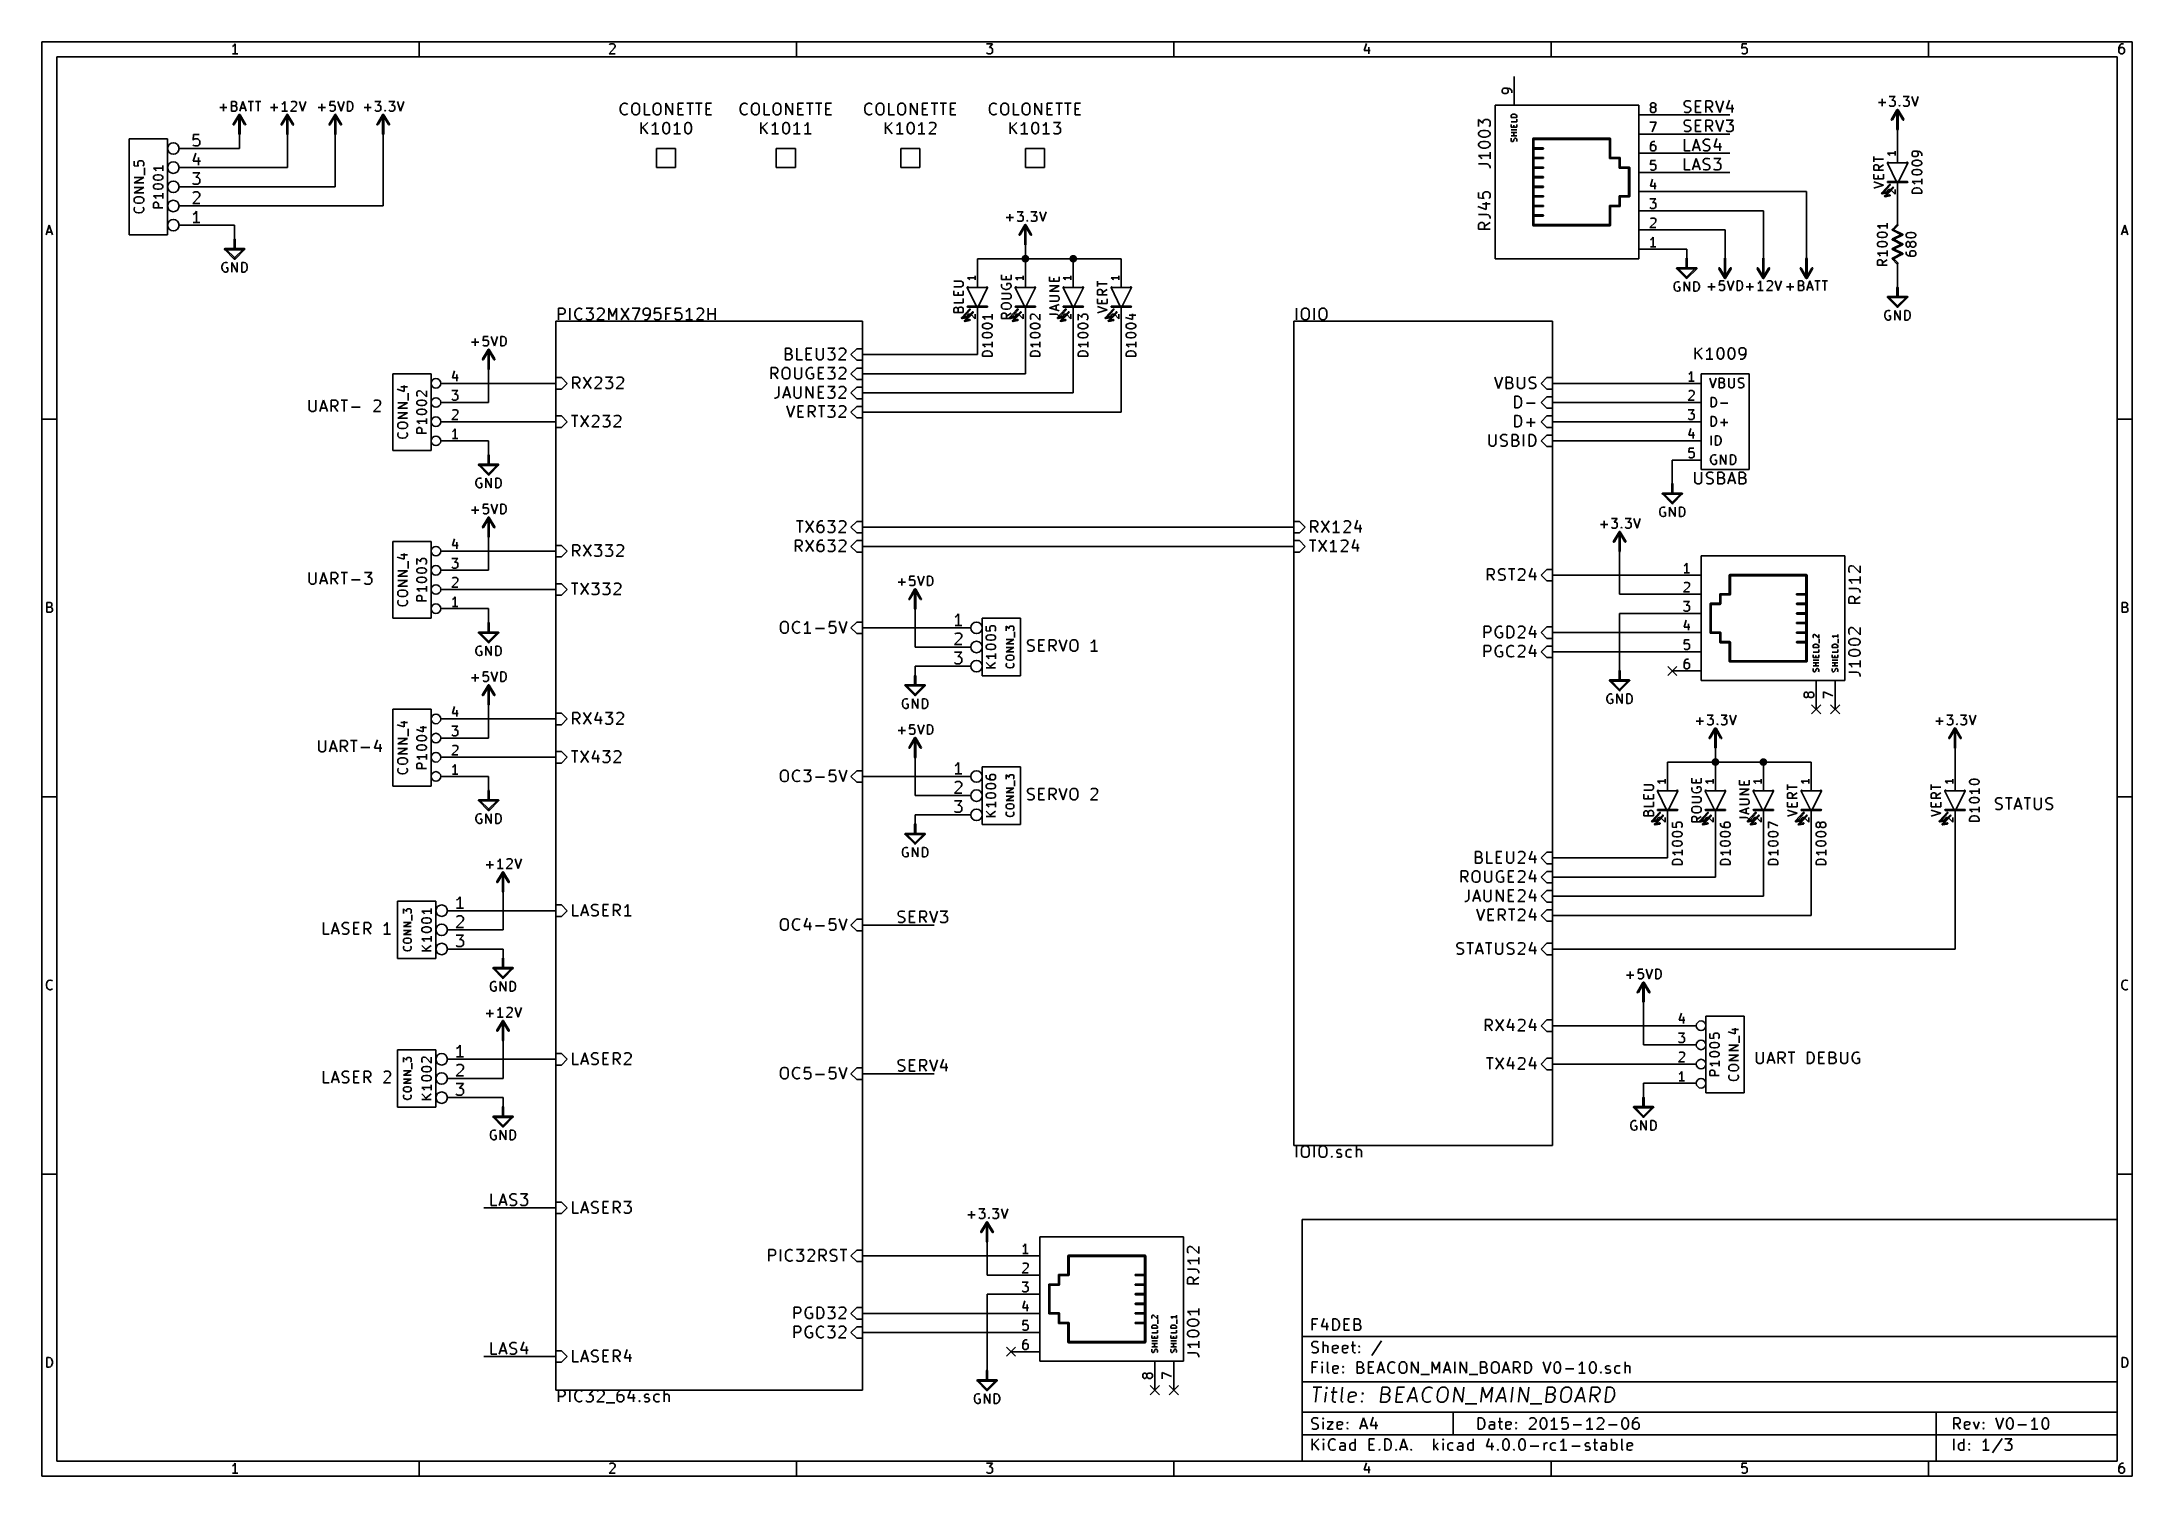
# Model space of a CAD drawing. Extents: x 10 to 287, y -200 to -10.
import ezdxf

# ---------------------------------------------------------------- set-up
doc = ezdxf.new("R2010")
doc.units = 0
doc.header["$MEASUREMENT"] = 0
doc.layers.add('BLACK', color=7, linetype='CONTINUOUS')

msp = doc.modelspace()

# ---------------------------------------------------------------- linework, layer by layer
at = {"layer": 'Black'}
for p, q in [((227.609, -18.1356), (227.686, -17.9832)), ((227.609, -18.2626), (227.609, -18.1356)), ((227.686, -18.415), (227.609, -18.2626)), ((227.609, -19.2786), (227.838, -19.3548)), ((227.686, -17.9832), (227.762, -17.907)), ((227.762, -18.4912), (227.686, -18.415)), ((227.762, -17.907), (227.914, -17.8308)), ((227.914, -18.5674), (227.762, -18.4912)), ((227.838, -19.3548), (228.194, -19.3548)), ((227.914, -17.8308), (228.27, -17.8308)), ((228.194, -18.6436), (227.914, -18.5674)), ((228.346, -18.6944), (228.194, -18.6436)), ((228.194, -19.3548), (228.346, -19.2786)), ((228.27, -17.8308), (228.498, -17.907)), ((228.422, -18.7706), (228.346, -18.6944)), ((228.346, -19.2786), (228.422, -19.2024)), ((228.498, -18.923), (228.422, -18.7706)), ((228.422, -19.2024), (228.498, -19.0754)), ((228.498, -19.0754), (228.498, -18.923)), ((229.133, -19.3548), (229.133, -17.8308)), ((229.133, -17.8308), (229.87, -17.8308)), ((229.133, -18.5674), (229.641, -18.5674)), ((229.87, -19.3548), (229.133, -19.3548)), ((230.505, -19.3548), (230.505, -17.8308)), ((230.505, -17.8308), (231.089, -17.8308)), ((231.089, -18.6436), (230.505, -18.6436)), ((231.394, -19.3548), (230.886, -18.6436)), ((231.089, -17.8308), (231.242, -17.907)), ((231.242, -18.5674), (231.089, -18.6436)), ((231.242, -17.907), (231.318, -17.9832)), ((231.318, -18.4912), (231.242, -18.5674)), ((231.318, -17.9832), (231.394, -18.1356)), ((231.394, -18.3388), (231.318, -18.4912)), ((231.394, -18.1356), (231.394, -18.3388)), ((231.826, -17.8308), (232.334, -19.3548)), ((232.334, -19.3548), (232.842, -17.8308)), ((233.629, -17.7546), (233.248, -18.8468)), ((233.248, -18.8468), (234.213, -18.8468)), ((233.985, -18.3388), (233.985, -19.3548)), ((227.609, -20.6756), (227.686, -20.5232)), ((227.609, -20.8026), (227.609, -20.6756)), ((227.686, -20.955), (227.609, -20.8026)), ((227.609, -21.8186), (227.838, -21.8948)), ((227.686, -20.5232), (227.762, -20.447)), ((227.762, -21.0312), (227.686, -20.955)), ((227.762, -20.447), (227.914, -20.3708)), ((227.914, -21.1074), (227.762, -21.0312)), ((227.838, -21.8948), (228.194, -21.8948)), ((227.914, -20.3708), (228.27, -20.3708)), ((228.194, -21.1836), (227.914, -21.1074)), ((228.346, -21.2344), (228.194, -21.1836)), ((228.194, -21.8948), (228.346, -21.8186)), ((228.27, -20.3708), (228.498, -20.447)), ((228.422, -21.3106), (228.346, -21.2344)), ((228.346, -21.8186), (228.422, -21.7424)), ((228.498, -21.463), (228.422, -21.3106)), ((228.422, -21.7424), (228.498, -21.6154)), ((228.498, -21.6154), (228.498, -21.463)), ((229.133, -21.8948), (229.133, -20.3708)), ((229.133, -20.3708), (229.87, -20.3708)), ((229.133, -21.1074), (229.641, -21.1074)), ((229.87, -21.8948), (229.133, -21.8948)), ((230.505, -21.8948), (230.505, -20.3708)), ((230.505, -20.3708), (231.089, -20.3708)), ((231.089, -21.1836), (230.505, -21.1836)), ((231.394, -21.8948), (230.886, -21.1836)), ((231.089, -20.3708), (231.242, -20.447)), ((231.242, -21.1074), (231.089, -21.1836)), ((231.242, -20.447), (231.318, -20.5232)), ((231.318, -21.0312), (231.242, -21.1074)), ((231.318, -20.5232), (231.394, -20.6756)), ((231.394, -20.8788), (231.318, -21.0312)), ((231.394, -20.6756), (231.394, -20.8788)), ((231.826, -20.3708), (232.334, -21.8948)), ((232.334, -21.8948), (232.842, -20.3708)), ((233.197, -20.3708), (234.137, -20.3708)), ((233.248, -21.8186), (233.197, -21.7424)), ((233.401, -21.8948), (233.248, -21.8186)), ((233.832, -21.8948), (233.401, -21.8948)), ((234.137, -20.3708), (233.629, -20.955)), ((233.629, -20.955), (233.832, -20.955)), ((233.832, -20.955), (233.985, -21.0312)), ((233.985, -21.8186), (233.832, -21.8948)), ((233.985, -21.0312), (234.061, -21.1074)), ((234.061, -21.7424), (233.985, -21.8186)), ((234.061, -21.1074), (234.137, -21.2344)), ((234.137, -21.6154), (234.061, -21.7424)), ((234.137, -21.2344), (234.137, -21.6154)), ((227.686, -24.4348), (227.686, -22.9108)), ((228.422, -24.4348), (227.686, -24.4348)), ((228.727, -24.4348), (229.235, -22.9108)), ((228.854, -24.003), (229.591, -24.003)), ((229.235, -22.9108), (229.743, -24.4348)), ((230.149, -23.2156), (230.226, -23.0632)), ((230.149, -23.3426), (230.149, -23.2156)), ((230.226, -23.495), (230.149, -23.3426)), ((230.149, -24.3586), (230.378, -24.4348)), ((230.226, -23.0632), (230.302, -22.987)), ((230.302, -23.5712), (230.226, -23.495)), ((230.302, -22.987), (230.454, -22.9108)), ((230.454, -23.6474), (230.302, -23.5712)), ((230.378, -24.4348), (230.734, -24.4348)), ((230.454, -22.9108), (230.81, -22.9108)), ((230.734, -23.7236), (230.454, -23.6474)), ((230.886, -23.7744), (230.734, -23.7236)), ((230.734, -24.4348), (230.886, -24.3586)), ((230.81, -22.9108), (231.038, -22.987)), ((230.962, -23.8506), (230.886, -23.7744)), ((230.886, -24.3586), (230.962, -24.2824)), ((231.038, -24.003), (230.962, -23.8506)), ((230.962, -24.2824), (231.038, -24.1554)), ((231.038, -24.1554), (231.038, -24.003)), ((231.978, -22.8346), (231.597, -23.9268)), ((231.597, -23.9268), (232.562, -23.9268)), ((232.334, -23.4188), (232.334, -24.4348)), ((227.686, -26.9748), (227.686, -25.4508)), ((228.422, -26.9748), (227.686, -26.9748)), ((228.727, -26.9748), (229.235, -25.4508)), ((228.854, -26.543), (229.591, -26.543)), ((229.235, -25.4508), (229.743, -26.9748)), ((230.149, -25.7556), (230.226, -25.6032)), ((230.149, -25.8826), (230.149, -25.7556)), ((230.226, -26.035), (230.149, -25.8826)), ((230.149, -26.8986), (230.378, -26.9748)), ((230.226, -25.6032), (230.302, -25.527)), ((230.302, -26.1112), (230.226, -26.035)), ((230.302, -25.527), (230.454, -25.4508)), ((230.454, -26.1874), (230.302, -26.1112)), ((230.378, -26.9748), (230.734, -26.9748)), ((230.454, -25.4508), (230.81, -25.4508)), ((230.734, -26.2636), (230.454, -26.1874)), ((230.886, -26.3144), (230.734, -26.2636)), ((230.734, -26.9748), (230.886, -26.8986)), ((230.81, -25.4508), (231.038, -25.527)), ((230.962, -26.3906), (230.886, -26.3144)), ((230.886, -26.8986), (230.962, -26.8224)), ((231.038, -26.543), (230.962, -26.3906)), ((230.962, -26.8224), (231.038, -26.6954)), ((231.038, -26.6954), (231.038, -26.543)), ((231.546, -25.4508), (232.486, -25.4508)), ((231.597, -26.8986), (231.546, -26.8224)), ((231.75, -26.9748), (231.597, -26.8986)), ((232.181, -26.9748), (231.75, -26.9748)), ((232.486, -25.4508), (231.978, -26.035)), ((231.978, -26.035), (232.181, -26.035)), ((232.181, -26.035), (232.334, -26.1112)), ((232.334, -26.8986), (232.181, -26.9748)), ((232.334, -26.1112), (232.41, -26.1874)), ((232.41, -26.8224), (232.334, -26.8986)), ((232.41, -26.1874), (232.486, -26.3144)), ((232.486, -26.6954), (232.41, -26.8224)), ((232.486, -26.3144), (232.486, -26.6954)), ((123.469, -125.451), (123.546, -125.298)), ((123.469, -125.578), (123.469, -125.451)), ((123.546, -125.73), (123.469, -125.578)), ((123.469, -126.594), (123.698, -126.67)), ((123.546, -125.298), (123.622, -125.222)), ((123.622, -125.806), (123.546, -125.73)), ((123.622, -125.222), (123.774, -125.146)), ((123.774, -125.882), (123.622, -125.806)), ((123.698, -126.67), (124.054, -126.67)), ((123.774, -125.146), (124.13, -125.146)), ((124.054, -125.959), (123.774, -125.882)), ((124.206, -126.009), (124.054, -125.959)), ((124.054, -126.67), (124.206, -126.594)), ((124.13, -125.146), (124.358, -125.222)), ((124.282, -126.086), (124.206, -126.009)), ((124.206, -126.594), (124.282, -126.517)), ((124.358, -126.238), (124.282, -126.086)), ((124.282, -126.517), (124.358, -126.39)), ((124.358, -126.39), (124.358, -126.238)), ((124.993, -126.67), (124.993, -125.146)), ((124.993, -125.146), (125.73, -125.146)), ((124.993, -125.882), (125.501, -125.882)), ((125.73, -126.67), (124.993, -126.67)), ((126.365, -126.67), (126.365, -125.146)), ((126.365, -125.146), (126.949, -125.146)), ((126.949, -125.959), (126.365, -125.959)), ((127.254, -126.67), (126.746, -125.959)), ((126.949, -125.146), (127.102, -125.222)), ((127.102, -125.882), (126.949, -125.959)), ((127.102, -125.222), (127.178, -125.298)), ((127.178, -125.806), (127.102, -125.882)), ((127.178, -125.298), (127.254, -125.451)), ((127.254, -125.654), (127.178, -125.806)), ((127.254, -125.451), (127.254, -125.654)), ((127.686, -125.146), (128.194, -126.67)), ((128.194, -126.67), (128.702, -125.146)), ((129.057, -125.146), (129.997, -125.146)), ((129.108, -126.594), (129.057, -126.517)), ((129.261, -126.67), (129.108, -126.594)), ((129.692, -126.67), (129.261, -126.67)), ((129.997, -125.146), (129.489, -125.73)), ((129.489, -125.73), (129.692, -125.73)), ((129.692, -125.73), (129.845, -125.806)), ((129.845, -126.594), (129.692, -126.67)), ((129.845, -125.806), (129.921, -125.882)), ((129.921, -126.517), (129.845, -126.594)), ((129.921, -125.882), (129.997, -126.009)), ((129.997, -126.39), (129.921, -126.517)), ((129.997, -126.009), (129.997, -126.39)), ((123.469, -145.136), (123.546, -144.983)), ((123.469, -145.263), (123.469, -145.136)), ((123.546, -145.415), (123.469, -145.263)), ((123.469, -146.279), (123.698, -146.355)), ((123.546, -144.983), (123.622, -144.907)), ((123.622, -145.491), (123.546, -145.415)), ((123.622, -144.907), (123.774, -144.831)), ((123.774, -145.567), (123.622, -145.491)), ((123.698, -146.355), (124.054, -146.355)), ((123.774, -144.831), (124.13, -144.831)), ((124.054, -145.644), (123.774, -145.567)), ((124.206, -145.694), (124.054, -145.644)), ((124.054, -146.355), (124.206, -146.279)), ((124.13, -144.831), (124.358, -144.907)), ((124.282, -145.771), (124.206, -145.694)), ((124.206, -146.279), (124.282, -146.202)), ((124.358, -145.923), (124.282, -145.771)), ((124.282, -146.202), (124.358, -146.075)), ((124.358, -146.075), (124.358, -145.923)), ((124.993, -146.355), (124.993, -144.831)), ((124.993, -144.831), (125.73, -144.831)), ((124.993, -145.567), (125.501, -145.567)), ((125.73, -146.355), (124.993, -146.355)), ((126.365, -146.355), (126.365, -144.831)), ((126.365, -144.831), (126.949, -144.831)), ((126.949, -145.644), (126.365, -145.644)), ((127.254, -146.355), (126.746, -145.644)), ((126.949, -144.831), (127.102, -144.907)), ((127.102, -145.567), (126.949, -145.644)), ((127.102, -144.907), (127.178, -144.983)), ((127.178, -145.491), (127.102, -145.567)), ((127.178, -144.983), (127.254, -145.136)), ((127.254, -145.339), (127.178, -145.491)), ((127.254, -145.136), (127.254, -145.339)), ((127.686, -144.831), (128.194, -146.355)), ((128.194, -146.355), (128.702, -144.831)), ((129.489, -144.755), (129.108, -145.847)), ((129.108, -145.847), (130.073, -145.847)), ((129.845, -145.339), (129.845, -146.355)), ((69.5706, -164.135), (69.5706, -162.611)), ((70.612, -164.135), (71.12, -162.611)), ((71.12, -162.611), (71.628, -164.135)), ((72.0344, -162.916), (72.1106, -162.763)), ((72.0344, -163.043), (72.0344, -162.916)), ((72.1106, -163.195), (72.0344, -163.043)), ((72.1106, -162.763), (72.1868, -162.687)), ((72.1868, -163.271), (72.1106, -163.195)), ((72.1868, -162.687), (72.3392, -162.611)), ((72.3392, -163.347), (72.1868, -163.271)), ((72.3392, -162.611), (72.6948, -162.611)), ((72.6186, -163.424), (72.3392, -163.347)), ((72.6948, -162.611), (72.9234, -162.687)), ((73.4314, -162.611), (74.3712, -162.611)), ((74.3712, -162.611), (73.8632, -163.195)), ((73.8632, -163.195), (74.0664, -163.195)), ((74.0664, -163.195), (74.2188, -163.271)), ((74.2188, -163.271), (74.295, -163.347)), ((74.295, -163.347), (74.3712, -163.474)), ((70.3072, -164.135), (69.5706, -164.135)), ((70.739, -163.703), (71.4756, -163.703)), ((72.0344, -164.059), (72.263, -164.135)), ((72.263, -164.135), (72.6186, -164.135)), ((72.771, -163.474), (72.6186, -163.424)), ((72.6186, -164.135), (72.771, -164.059)), ((72.8472, -163.551), (72.771, -163.474)), ((72.771, -164.059), (72.8472, -163.982)), ((72.9234, -163.703), (72.8472, -163.551)), ((72.8472, -163.982), (72.9234, -163.855)), ((72.9234, -163.855), (72.9234, -163.703)), ((73.4822, -164.059), (73.4314, -163.982)), ((73.6346, -164.135), (73.4822, -164.059)), ((74.0664, -164.135), (73.6346, -164.135)), ((74.2188, -164.059), (74.0664, -164.135)), ((74.295, -163.982), (74.2188, -164.059)), ((74.3712, -163.855), (74.295, -163.982)), ((74.3712, -163.474), (74.3712, -163.855)), ((69.5706, -183.82), (69.5706, -182.296)), ((70.612, -183.82), (71.12, -182.296)), ((71.12, -182.296), (71.628, -183.82)), ((72.0344, -182.601), (72.1106, -182.448)), ((72.0344, -182.728), (72.0344, -182.601)), ((72.1106, -182.88), (72.0344, -182.728)), ((72.1106, -182.448), (72.1868, -182.372)), ((72.1868, -182.372), (72.3392, -182.296)), ((72.3392, -182.296), (72.6948, -182.296)), ((72.6948, -182.296), (72.9234, -182.372)), ((73.8632, -182.22), (73.4822, -183.312)), ((74.2188, -182.804), (74.2188, -183.82)), ((70.3072, -183.82), (69.5706, -183.82)), ((70.739, -183.388), (71.4756, -183.388)), ((72.0344, -183.744), (72.263, -183.82)), ((72.1868, -182.956), (72.1106, -182.88)), ((72.3392, -183.032), (72.1868, -182.956)), ((72.263, -183.82), (72.6186, -183.82)), ((72.6186, -183.109), (72.3392, -183.032)), ((72.771, -183.159), (72.6186, -183.109)), ((72.6186, -183.82), (72.771, -183.744)), ((72.8472, -183.236), (72.771, -183.159)), ((72.771, -183.744), (72.8472, -183.667)), ((72.9234, -183.388), (72.8472, -183.236)), ((72.8472, -183.667), (72.9234, -183.54)), ((72.9234, -183.54), (72.9234, -183.388)), ((73.4822, -183.312), (74.4474, -183.312))]:
    msp.add_line(p, q, dxfattribs=at)
at = {"layer": 'Blue 2'}
for p, q in [((225.45, -92.7354), (226.67, -93.9546)), ((226.67, -92.7354), (225.45, -93.9546)), ((244.5, -97.8154), (245.72, -99.0346)), ((245.72, -97.8154), (244.5, -99.0346)), ((247.04, -97.8154), (248.26, -99.0346)), ((248.26, -97.8154), (247.04, -99.0346)), ((137.82, -182.905), (139.04, -184.125)), ((139.04, -182.905), (137.82, -184.125)), ((156.87, -187.985), (158.09, -189.205)), ((158.09, -187.985), (156.87, -189.205)), ((159.41, -187.985), (160.63, -189.205)), ((160.63, -187.985), (159.41, -189.205))]:
    msp.add_line(p, q, dxfattribs=at)
at = {"layer": 'Blue 3'}
for p, q in [((45.4406, -57.4548), (45.4406, -58.6994)), ((46.3296, -58.6994), (46.3296, -57.4548)), ((46.8376, -58.9788), (47.3456, -57.4548)), ((47.3456, -57.4548), (47.8536, -58.9788)), ((48.3362, -58.9788), (48.3362, -57.4548)), ((48.3362, -57.4548), (48.9204, -57.4548)), ((48.9204, -57.4548), (49.0728, -57.531)), ((49.0728, -57.531), (49.149, -57.6072)), ((49.149, -58.1152), (49.0728, -58.1914)), ((49.149, -57.6072), (49.2252, -57.7596)), ((49.2252, -57.9628), (49.149, -58.1152)), ((49.2252, -57.7596), (49.2252, -57.9628)), ((49.657, -57.4548), (50.5206, -57.4548)), ((50.0888, -58.9788), (50.0888, -57.4548)), ((54.8132, -58.1152), (53.9496, -58.9788)), ((54.0004, -57.6072), (54.0766, -57.531)), ((54.0766, -57.531), (54.229, -57.4548)), ((54.229, -57.4548), (54.5846, -57.4548)), ((54.5846, -57.4548), (54.737, -57.531)), ((54.737, -57.531), (54.8132, -57.6072)), ((54.8132, -57.6072), (54.8894, -57.7596)), ((54.8894, -57.8866), (54.8132, -58.1152)), ((54.8894, -57.7596), (54.8894, -57.8866)), ((45.4406, -58.6994), (45.5168, -58.8264)), ((45.5168, -58.8264), (45.593, -58.9026)), ((45.593, -58.9026), (45.7454, -58.9788)), ((45.7454, -58.9788), (46.0248, -58.9788)), ((46.0248, -58.9788), (46.1772, -58.9026)), ((46.1772, -58.9026), (46.2534, -58.8264)), ((46.2534, -58.8264), (46.3296, -58.6994)), ((46.9646, -58.547), (47.7012, -58.547)), ((48.9204, -58.2676), (48.3362, -58.2676)), ((49.2252, -58.9788), (48.7172, -58.2676)), ((49.0728, -58.1914), (48.9204, -58.2676)), ((51.0286, -58.3946), (52.197, -58.3946)), ((53.9496, -58.9788), (54.8894, -58.9788)), ((45.4406, -80.3148), (45.4406, -81.5594)), ((46.3296, -81.5594), (46.3296, -80.3148)), ((46.8376, -81.8388), (47.3456, -80.3148)), ((47.3456, -80.3148), (47.8536, -81.8388)), ((48.3362, -81.8388), (48.3362, -80.3148)), ((48.3362, -80.3148), (48.9204, -80.3148)), ((48.9204, -80.3148), (49.0728, -80.391)), ((49.657, -80.3148), (50.5206, -80.3148)), ((50.0888, -81.8388), (50.0888, -80.3148)), ((52.7812, -80.3148), (53.721, -80.3148)), ((53.721, -80.3148), (53.213, -80.899)), ((45.4406, -81.5594), (45.5168, -81.6864)), ((45.5168, -81.6864), (45.593, -81.7626)), ((45.593, -81.7626), (45.7454, -81.8388)), ((45.7454, -81.8388), (46.0248, -81.8388)), ((46.0248, -81.8388), (46.1772, -81.7626)), ((46.1772, -81.7626), (46.2534, -81.6864)), ((46.2534, -81.6864), (46.3296, -81.5594)), ((46.9646, -81.407), (47.7012, -81.407)), ((48.9204, -81.1276), (48.3362, -81.1276)), ((49.2252, -81.8388), (48.7172, -81.1276)), ((49.0728, -81.0514), (48.9204, -81.1276)), ((49.0728, -80.391), (49.149, -80.4672)), ((49.149, -80.9752), (49.0728, -81.0514)), ((49.149, -80.4672), (49.2252, -80.6196)), ((49.2252, -80.8228), (49.149, -80.9752)), ((49.2252, -80.6196), (49.2252, -80.8228)), ((51.0286, -81.2546), (52.197, -81.2546)), ((52.832, -81.7626), (52.7812, -81.6864)), ((52.9844, -81.8388), (52.832, -81.7626)), ((53.4162, -81.8388), (52.9844, -81.8388)), ((53.213, -80.899), (53.4162, -80.899)), ((53.4162, -80.899), (53.5686, -80.9752)), ((53.5686, -81.7626), (53.4162, -81.8388)), ((53.5686, -80.9752), (53.6448, -81.0514)), ((53.6448, -81.6864), (53.5686, -81.7626)), ((53.6448, -81.0514), (53.721, -81.1784)), ((53.721, -81.5594), (53.6448, -81.6864)), ((53.721, -81.1784), (53.721, -81.5594)), ((140.614, -89.5096), (140.691, -89.3572)), ((140.614, -89.6366), (140.614, -89.5096)), ((140.691, -89.789), (140.614, -89.6366)), ((140.614, -90.6526), (140.843, -90.7288)), ((140.691, -89.3572), (140.767, -89.281)), ((140.767, -89.8652), (140.691, -89.789)), ((140.767, -89.281), (140.919, -89.2048)), ((140.919, -89.9414), (140.767, -89.8652)), ((140.843, -90.7288), (141.199, -90.7288)), ((140.919, -89.2048), (141.275, -89.2048)), ((141.199, -90.0176), (140.919, -89.9414)), ((141.351, -90.0684), (141.199, -90.0176)), ((141.199, -90.7288), (141.351, -90.6526)), ((141.275, -89.2048), (141.503, -89.281)), ((141.427, -90.1446), (141.351, -90.0684)), ((141.351, -90.6526), (141.427, -90.5764)), ((141.503, -90.297), (141.427, -90.1446)), ((141.427, -90.5764), (141.503, -90.4494)), ((141.503, -90.4494), (141.503, -90.297)), ((142.138, -90.7288), (142.138, -89.2048)), ((142.138, -89.2048), (142.875, -89.2048)), ((142.138, -89.9414), (142.646, -89.9414)), ((142.875, -90.7288), (142.138, -90.7288)), ((143.51, -90.7288), (143.51, -89.2048)), ((143.51, -89.2048), (144.094, -89.2048)), ((144.094, -90.0176), (143.51, -90.0176)), ((144.399, -90.7288), (143.891, -90.0176)), ((144.094, -89.2048), (144.247, -89.281)), ((144.247, -89.9414), (144.094, -90.0176)), ((144.247, -89.281), (144.323, -89.3572)), ((144.323, -89.8652), (144.247, -89.9414)), ((144.323, -89.3572), (144.399, -89.5096)), ((144.399, -89.7128), (144.323, -89.8652)), ((144.399, -89.5096), (144.399, -89.7128)), ((144.831, -89.2048), (145.339, -90.7288)), ((145.339, -90.7288), (145.847, -89.2048)), ((146.253, -89.7128), (146.329, -89.4334)), ((146.253, -90.2208), (146.253, -89.7128)), ((146.329, -90.5256), (146.253, -90.2208)), ((146.329, -89.4334), (146.482, -89.281)), ((146.482, -90.6526), (146.329, -90.5256)), ((146.482, -89.281), (146.634, -89.2048)), ((146.634, -90.7288), (146.482, -90.6526)), ((146.634, -89.2048), (146.914, -89.2048)), ((146.914, -90.7288), (146.634, -90.7288)), ((146.914, -89.2048), (147.066, -89.281)), ((147.066, -90.6526), (146.914, -90.7288)), ((147.066, -89.281), (147.218, -89.4334)), ((147.218, -90.5256), (147.066, -90.6526)), ((147.218, -89.4334), (147.269, -89.7128)), ((147.269, -90.2208), (147.218, -90.5256)), ((147.269, -89.7128), (147.269, -90.2208)), ((149.174, -89.5604), (149.022, -89.6366)), ((149.911, -90.7288), (149.022, -90.7288)), ((149.327, -89.4334), (149.174, -89.5604)), ((149.479, -89.2048), (149.327, -89.4334)), ((149.479, -90.7288), (149.479, -89.2048)), ((54.483, -102.464), (54.102, -103.556)), ((46.7106, -102.54), (46.7106, -103.784)), ((46.7106, -103.784), (46.7868, -103.911)), ((46.7868, -103.911), (46.863, -103.988)), ((46.863, -103.988), (47.0154, -104.064)), ((47.0154, -104.064), (47.2948, -104.064)), ((47.2948, -104.064), (47.4472, -103.988)), ((47.4472, -103.988), (47.5234, -103.911)), ((47.5234, -103.911), (47.5996, -103.784)), ((47.5996, -103.784), (47.5996, -102.54)), ((48.1076, -104.064), (48.6156, -102.54)), ((48.2346, -103.632), (48.9712, -103.632)), ((48.6156, -102.54), (49.1236, -104.064)), ((49.6062, -104.064), (49.6062, -102.54)), ((49.6062, -102.54), (50.1904, -102.54)), ((50.1904, -103.353), (49.6062, -103.353)), ((50.4952, -104.064), (49.9872, -103.353)), ((50.1904, -102.54), (50.3428, -102.616)), ((50.3428, -103.276), (50.1904, -103.353)), ((50.3428, -102.616), (50.419, -102.692)), ((50.419, -103.2), (50.3428, -103.276)), ((50.419, -102.692), (50.4952, -102.845)), ((50.4952, -103.048), (50.419, -103.2)), ((50.4952, -102.845), (50.4952, -103.048)), ((50.927, -102.54), (51.7906, -102.54)), ((51.3588, -104.064), (51.3588, -102.54)), ((52.2986, -103.48), (53.467, -103.48)), ((54.102, -103.556), (55.0672, -103.556)), ((54.8386, -103.048), (54.8386, -104.064)), ((140.614, -109.195), (140.691, -109.042)), ((140.614, -109.322), (140.614, -109.195)), ((140.691, -109.474), (140.614, -109.322)), ((140.614, -110.338), (140.843, -110.414)), ((140.691, -109.042), (140.767, -108.966)), ((140.767, -109.55), (140.691, -109.474)), ((140.767, -108.966), (140.919, -108.89)), ((140.919, -109.626), (140.767, -109.55)), ((140.843, -110.414), (141.199, -110.414)), ((140.919, -108.89), (141.275, -108.89)), ((141.199, -109.703), (140.919, -109.626)), ((141.351, -109.753), (141.199, -109.703)), ((141.199, -110.414), (141.351, -110.338)), ((141.275, -108.89), (141.503, -108.966)), ((141.427, -109.83), (141.351, -109.753)), ((141.351, -110.338), (141.427, -110.261)), ((141.503, -109.982), (141.427, -109.83)), ((141.427, -110.261), (141.503, -110.134)), ((141.503, -110.134), (141.503, -109.982)), ((142.138, -110.414), (142.138, -108.89)), ((142.138, -108.89), (142.875, -108.89)), ((142.138, -109.626), (142.646, -109.626)), ((142.875, -110.414), (142.138, -110.414)), ((143.51, -110.414), (143.51, -108.89)), ((143.51, -108.89), (144.094, -108.89)), ((144.094, -109.703), (143.51, -109.703)), ((144.399, -110.414), (143.891, -109.703)), ((144.094, -108.89), (144.247, -108.966)), ((144.247, -109.626), (144.094, -109.703)), ((144.247, -108.966), (144.323, -109.042)), ((144.323, -109.55), (144.247, -109.626)), ((144.323, -109.042), (144.399, -109.195)), ((144.399, -109.398), (144.323, -109.55)), ((144.399, -109.195), (144.399, -109.398)), ((144.831, -108.89), (145.339, -110.414)), ((145.339, -110.414), (145.847, -108.89)), ((146.253, -109.398), (146.329, -109.118)), ((146.253, -109.906), (146.253, -109.398)), ((146.329, -110.211), (146.253, -109.906)), ((146.329, -109.118), (146.482, -108.966)), ((146.482, -110.338), (146.329, -110.211)), ((146.482, -108.966), (146.634, -108.89)), ((146.634, -110.414), (146.482, -110.338)), ((146.634, -108.89), (146.914, -108.89)), ((146.914, -110.414), (146.634, -110.414)), ((146.914, -108.89), (147.066, -108.966)), ((147.066, -110.338), (146.914, -110.414)), ((147.066, -108.966), (147.218, -109.118)), ((147.218, -110.211), (147.066, -110.338)), ((147.218, -109.118), (147.269, -109.398)), ((147.269, -109.906), (147.218, -110.211)), ((147.269, -109.398), (147.269, -109.906)), ((149.835, -109.55), (148.971, -110.414)), ((148.971, -110.414), (149.911, -110.414)), ((149.022, -109.042), (149.098, -108.966)), ((149.098, -108.966), (149.25, -108.89)), ((149.25, -108.89), (149.606, -108.89)), ((149.606, -108.89), (149.758, -108.966)), ((149.758, -108.966), (149.835, -109.042)), ((149.835, -109.042), (149.911, -109.195)), ((149.911, -109.322), (149.835, -109.55)), ((149.911, -109.195), (149.911, -109.322)), ((268.884, -110.465), (268.961, -110.312)), ((268.884, -110.592), (268.884, -110.465)), ((268.961, -110.744), (268.884, -110.592)), ((268.961, -110.312), (269.037, -110.236)), ((269.037, -110.82), (268.961, -110.744)), ((269.037, -110.236), (269.189, -110.16)), ((269.189, -110.16), (269.545, -110.16)), ((269.545, -110.16), (269.773, -110.236)), ((270.205, -110.16), (271.069, -110.16)), ((270.637, -111.684), (270.637, -110.16)), ((271.374, -111.684), (271.882, -110.16)), ((271.882, -110.16), (272.39, -111.684)), ((272.669, -110.16), (273.533, -110.16)), ((273.101, -111.684), (273.101, -110.16)), ((274.041, -110.16), (274.041, -111.404)), ((274.93, -111.404), (274.93, -110.16)), ((275.565, -110.465), (275.641, -110.312)), ((275.565, -110.592), (275.565, -110.465)), ((275.641, -110.744), (275.565, -110.592)), ((275.641, -110.312), (275.717, -110.236)), ((275.717, -110.82), (275.641, -110.744)), ((275.717, -110.236), (275.869, -110.16)), ((275.869, -110.16), (276.225, -110.16)), ((276.225, -110.16), (276.454, -110.236)), ((268.884, -111.608), (269.113, -111.684)), ((269.189, -110.896), (269.037, -110.82)), ((269.113, -111.684), (269.469, -111.684)), ((269.469, -110.973), (269.189, -110.896)), ((269.621, -111.023), (269.469, -110.973)), ((269.469, -111.684), (269.621, -111.608)), ((269.697, -111.1), (269.621, -111.023)), ((269.621, -111.608), (269.697, -111.531)), ((269.773, -111.252), (269.697, -111.1)), ((269.697, -111.531), (269.773, -111.404)), ((269.773, -111.404), (269.773, -111.252)), ((271.501, -111.252), (272.237, -111.252)), ((274.041, -111.404), (274.117, -111.531)), ((274.117, -111.531), (274.193, -111.608)), ((274.193, -111.608), (274.345, -111.684)), ((274.345, -111.684), (274.625, -111.684)), ((274.625, -111.684), (274.777, -111.608)), ((274.777, -111.608), (274.853, -111.531)), ((274.853, -111.531), (274.93, -111.404)), ((275.565, -111.608), (275.793, -111.684)), ((275.869, -110.896), (275.717, -110.82)), ((275.793, -111.684), (276.149, -111.684)), ((276.149, -110.973), (275.869, -110.896)), ((276.301, -111.023), (276.149, -110.973)), ((276.149, -111.684), (276.301, -111.608)), ((276.377, -111.1), (276.301, -111.023)), ((276.301, -111.608), (276.377, -111.531)), ((276.454, -111.252), (276.377, -111.1)), ((276.377, -111.531), (276.454, -111.404)), ((276.454, -111.404), (276.454, -111.252)), ((47.3456, -128.194), (47.3456, -126.67)), ((48.387, -128.194), (48.895, -126.67)), ((48.895, -126.67), (49.403, -128.194)), ((49.8094, -126.975), (49.8856, -126.822)), ((49.8094, -127.102), (49.8094, -126.975)), ((49.8856, -127.254), (49.8094, -127.102)), ((49.8856, -126.822), (49.9618, -126.746)), ((49.9618, -127.33), (49.8856, -127.254)), ((49.9618, -126.746), (50.1142, -126.67)), ((50.1142, -127.406), (49.9618, -127.33)), ((50.1142, -126.67), (50.4698, -126.67)), ((50.3936, -127.483), (50.1142, -127.406)), ((50.4698, -126.67), (50.6984, -126.746)), ((51.3334, -128.194), (51.3334, -126.67)), ((51.3334, -126.67), (52.07, -126.67)), ((51.3334, -127.406), (51.8414, -127.406)), ((52.705, -128.194), (52.705, -126.67)), ((52.705, -126.67), (53.2892, -126.67)), ((53.2892, -126.67), (53.4416, -126.746)), ((53.4416, -127.406), (53.2892, -127.483)), ((53.4416, -126.746), (53.5178, -126.822)), ((53.5178, -127.33), (53.4416, -127.406)), ((53.5178, -126.822), (53.594, -126.975)), ((53.594, -127.178), (53.5178, -127.33)), ((53.594, -126.975), (53.594, -127.178)), ((55.4736, -127.025), (55.3212, -127.102)), ((55.626, -126.898), (55.4736, -127.025)), ((55.7784, -126.67), (55.626, -126.898)), ((55.7784, -128.194), (55.7784, -126.67)), ((48.0822, -128.194), (47.3456, -128.194)), ((48.514, -127.762), (49.2506, -127.762)), ((49.8094, -128.118), (50.038, -128.194)), ((50.038, -128.194), (50.3936, -128.194)), ((50.546, -127.533), (50.3936, -127.483)), ((50.3936, -128.194), (50.546, -128.118)), ((50.6222, -127.61), (50.546, -127.533)), ((50.546, -128.118), (50.6222, -128.041)), ((50.6984, -127.762), (50.6222, -127.61)), ((50.6222, -128.041), (50.6984, -127.914)), ((50.6984, -127.914), (50.6984, -127.762)), ((52.07, -128.194), (51.3334, -128.194)), ((53.2892, -127.483), (52.705, -127.483)), ((53.594, -128.194), (53.086, -127.483)), ((56.2102, -128.194), (55.3212, -128.194)), ((237.211, -143.815), (237.211, -145.059)), ((238.1, -145.059), (238.1, -143.815)), ((238.608, -145.339), (239.116, -143.815)), ((239.116, -143.815), (239.624, -145.339)), ((240.106, -145.339), (240.106, -143.815)), ((240.106, -143.815), (240.69, -143.815)), ((240.69, -143.815), (240.843, -143.891)), ((240.843, -143.891), (240.919, -143.967)), ((240.919, -143.967), (240.995, -144.12)), ((241.427, -143.815), (242.291, -143.815)), ((241.859, -145.339), (241.859, -143.815)), ((243.967, -145.339), (243.967, -143.815)), ((243.967, -143.815), (244.348, -143.815)), ((244.348, -143.815), (244.551, -143.891)), ((244.551, -143.891), (244.704, -144.043)), ((245.491, -145.339), (245.491, -143.815)), ((245.491, -143.815), (246.228, -143.815)), ((246.863, -145.339), (246.863, -143.815)), ((246.863, -143.815), (247.371, -143.815)), ((247.371, -143.815), (247.523, -143.891)), ((247.523, -143.891), (247.599, -143.967)), ((247.599, -143.967), (247.675, -144.12)), ((248.387, -143.815), (248.387, -145.059)), ((249.276, -145.059), (249.276, -143.815)), ((250.215, -143.891), (250.063, -144.043)), ((250.419, -143.815), (250.215, -143.891)), ((250.647, -143.815), (250.419, -143.815)), ((250.8, -143.891), (250.647, -143.815)), ((47.3456, -147.879), (47.3456, -146.355)), ((48.387, -147.879), (48.895, -146.355)), ((48.895, -146.355), (49.403, -147.879)), ((49.8094, -146.66), (49.8856, -146.507)), ((49.8094, -146.787), (49.8094, -146.66)), ((49.8856, -146.939), (49.8094, -146.787)), ((49.8856, -146.507), (49.9618, -146.431)), ((49.9618, -146.431), (50.1142, -146.355)), ((50.1142, -146.355), (50.4698, -146.355)), ((50.4698, -146.355), (50.6984, -146.431)), ((51.3334, -147.879), (51.3334, -146.355)), ((51.3334, -146.355), (52.07, -146.355)), ((52.705, -147.879), (52.705, -146.355)), ((52.705, -146.355), (53.2892, -146.355)), ((53.2892, -146.355), (53.4416, -146.431)), ((53.4416, -146.431), (53.5178, -146.507)), ((53.5178, -146.507), (53.594, -146.66)), ((53.594, -146.66), (53.594, -146.863)), ((55.3212, -146.507), (55.3974, -146.431)), ((55.3974, -146.431), (55.5498, -146.355)), ((55.5498, -146.355), (55.9054, -146.355)), ((55.9054, -146.355), (56.0578, -146.431)), ((56.0578, -146.431), (56.134, -146.507)), ((56.134, -146.507), (56.2102, -146.66)), ((56.2102, -146.787), (56.134, -147.015)), ((56.2102, -146.66), (56.2102, -146.787)), ((237.211, -145.059), (237.287, -145.186)), ((237.287, -145.186), (237.363, -145.263)), ((237.363, -145.263), (237.515, -145.339)), ((237.515, -145.339), (237.795, -145.339)), ((237.795, -145.339), (237.947, -145.263)), ((237.947, -145.263), (238.023, -145.186)), ((238.023, -145.186), (238.1, -145.059)), ((238.735, -144.907), (239.471, -144.907)), ((240.69, -144.628), (240.106, -144.628)), ((240.995, -145.339), (240.487, -144.628)), ((240.843, -144.551), (240.69, -144.628)), ((240.919, -144.475), (240.843, -144.551)), ((240.995, -144.323), (240.919, -144.475)), ((240.995, -144.12), (240.995, -144.323)), ((244.348, -145.339), (243.967, -145.339)), ((244.551, -145.263), (244.348, -145.339)), ((244.704, -145.136), (244.551, -145.263)), ((244.704, -144.043), (244.78, -144.17)), ((244.78, -144.983), (244.704, -145.136)), ((244.78, -144.17), (244.856, -144.475)), ((244.856, -144.678), (244.78, -144.983)), ((244.856, -144.475), (244.856, -144.678)), ((245.491, -144.551), (245.999, -144.551)), ((246.228, -145.339), (245.491, -145.339)), ((247.371, -144.551), (246.863, -144.551)), ((247.447, -145.339), (246.863, -145.339)), ((247.523, -144.475), (247.371, -144.551)), ((247.371, -144.551), (247.599, -144.628)), ((247.599, -145.263), (247.447, -145.339)), ((247.599, -144.399), (247.523, -144.475)), ((247.675, -144.247), (247.599, -144.399)), ((247.599, -144.628), (247.675, -144.678)), ((247.675, -145.186), (247.599, -145.263)), ((247.675, -144.12), (247.675, -144.247)), ((247.675, -144.678), (247.752, -144.831)), ((247.752, -145.059), (247.675, -145.186)), ((247.752, -144.831), (247.752, -145.059)), ((248.387, -145.059), (248.463, -145.186)), ((248.463, -145.186), (248.539, -145.263)), ((248.539, -145.263), (248.691, -145.339)), ((248.691, -145.339), (248.971, -145.339)), ((248.971, -145.339), (249.123, -145.263)), ((249.123, -145.263), (249.199, -145.186)), ((249.199, -145.186), (249.276, -145.059)), ((249.987, -144.17), (249.911, -144.475)), ((249.911, -144.475), (249.911, -144.678)), ((249.911, -144.678), (249.987, -144.983)), ((250.063, -144.043), (249.987, -144.17)), ((249.987, -144.983), (250.063, -145.136)), ((250.063, -145.136), (250.215, -145.263)), ((250.215, -145.263), (250.419, -145.339)), ((250.419, -145.339), (250.571, -145.339)), ((250.876, -144.678), (250.571, -144.678)), ((250.571, -145.339), (250.8, -145.263)), ((250.8, -145.263), (250.876, -145.186)), ((250.876, -145.186), (250.876, -144.678)), ((48.0822, -147.879), (47.3456, -147.879)), ((48.514, -147.447), (49.2506, -147.447)), ((49.8094, -147.803), (50.038, -147.879)), ((49.9618, -147.015), (49.8856, -146.939)), ((50.1142, -147.091), (49.9618, -147.015)), ((50.038, -147.879), (50.3936, -147.879)), ((50.3936, -147.168), (50.1142, -147.091)), ((50.546, -147.218), (50.3936, -147.168)), ((50.3936, -147.879), (50.546, -147.803)), ((50.6222, -147.295), (50.546, -147.218)), ((50.546, -147.803), (50.6222, -147.726)), ((50.6984, -147.447), (50.6222, -147.295)), ((50.6222, -147.726), (50.6984, -147.599)), ((50.6984, -147.599), (50.6984, -147.447)), ((51.3334, -147.091), (51.8414, -147.091)), ((52.07, -147.879), (51.3334, -147.879)), ((53.2892, -147.168), (52.705, -147.168)), ((53.594, -147.879), (53.086, -147.168)), ((53.4416, -147.091), (53.2892, -147.168)), ((53.5178, -147.015), (53.4416, -147.091)), ((53.594, -146.863), (53.5178, -147.015)), ((56.134, -147.015), (55.2704, -147.879)), ((55.2704, -147.879), (56.2102, -147.879))]:
    msp.add_line(p, q, dxfattribs=at)
at = {"layer": 'Brown 2'}
for p, q in [((108.534, -52.1208), (108.534, -50.5968)), ((108.534, -50.5968), (109.042, -50.5968)), ((109.042, -51.3334), (108.534, -51.3334)), ((109.118, -52.1208), (108.534, -52.1208)), ((109.042, -50.5968), (109.195, -50.673)), ((109.195, -51.2572), (109.042, -51.3334)), ((109.042, -51.3334), (109.271, -51.4096)), ((109.271, -52.0446), (109.118, -52.1208)), ((109.195, -50.673), (109.271, -50.7492)), ((109.271, -51.181), (109.195, -51.2572)), ((109.271, -50.7492), (109.347, -50.9016)), ((109.347, -51.0286), (109.271, -51.181)), ((109.271, -51.4096), (109.347, -51.4604)), ((109.347, -51.9684), (109.271, -52.0446)), ((109.347, -50.9016), (109.347, -51.0286)), ((109.347, -51.4604), (109.423, -51.6128)), ((109.423, -51.8414), (109.347, -51.9684)), ((109.423, -51.6128), (109.423, -51.8414)), ((110.058, -52.1208), (110.058, -50.5968)), ((110.795, -52.1208), (110.058, -52.1208)), ((111.303, -52.1208), (111.303, -50.5968)), ((111.303, -50.5968), (112.039, -50.5968)), ((111.303, -51.3334), (111.811, -51.3334)), ((112.039, -52.1208), (111.303, -52.1208)), ((112.674, -50.5968), (112.674, -51.8414)), ((112.674, -51.8414), (112.751, -51.9684)), ((112.751, -51.9684), (112.827, -52.0446)), ((112.827, -52.0446), (112.979, -52.1208)), ((112.979, -52.1208), (113.259, -52.1208)), ((113.259, -52.1208), (113.411, -52.0446)), ((113.411, -52.0446), (113.487, -51.9684)), ((113.487, -51.9684), (113.563, -51.8414)), ((113.563, -51.8414), (113.563, -50.5968)), ((114.148, -50.5968), (115.087, -50.5968)), ((114.198, -52.0446), (114.148, -51.9684)), ((114.351, -52.1208), (114.198, -52.0446)), ((114.783, -52.1208), (114.351, -52.1208)), ((115.087, -50.5968), (114.579, -51.181)), ((114.579, -51.181), (114.783, -51.181)), ((114.783, -51.181), (114.935, -51.2572)), ((114.935, -52.0446), (114.783, -52.1208)), ((114.935, -51.2572), (115.011, -51.3334)), ((115.011, -51.9684), (114.935, -52.0446)), ((115.011, -51.3334), (115.087, -51.4604)), ((115.087, -51.8414), (115.011, -51.9684)), ((115.087, -51.4604), (115.087, -51.8414)), ((116.459, -51.2572), (115.595, -52.1208)), ((115.595, -52.1208), (116.535, -52.1208)), ((115.646, -50.7492), (115.722, -50.673)), ((115.722, -50.673), (115.875, -50.5968)), ((115.875, -50.5968), (116.23, -50.5968)), ((116.23, -50.5968), (116.383, -50.673)), ((116.383, -50.673), (116.459, -50.7492)), ((116.459, -50.7492), (116.535, -50.9016)), ((116.535, -51.0286), (116.459, -51.2572)), ((116.535, -50.9016), (116.535, -51.0286)), ((117.983, -50.673), (117.221, -51.435)), ((117.221, -51.435), (117.983, -52.197)), ((118.745, -50.673), (117.983, -50.673)), ((117.983, -52.197), (118.745, -52.197)), ((118.745, -52.197), (118.745, -50.673)), ((78.867, -54.483), (78.105, -54.483)), ((78.105, -54.483), (78.105, -56.007)), ((79.629, -55.245), (78.867, -54.483)), ((78.867, -56.007), (79.629, -55.245)), ((80.391, -55.9308), (80.391, -54.4068)), ((80.391, -54.4068), (80.9752, -54.4068)), ((80.9752, -55.2196), (80.391, -55.2196)), ((81.28, -55.9308), (80.772, -55.2196)), ((80.9752, -54.4068), (81.1276, -54.483)), ((81.1276, -55.1434), (80.9752, -55.2196)), ((81.1276, -54.483), (81.2038, -54.5592)), ((81.2038, -55.0672), (81.1276, -55.1434)), ((81.2038, -54.5592), (81.28, -54.7116)), ((81.28, -54.9148), (81.2038, -55.0672)), ((81.28, -54.7116), (81.28, -54.9148)), ((81.788, -54.4068), (82.804, -55.9308)), ((82.804, -54.4068), (81.788, -55.9308)), ((84.0994, -55.0672), (83.2358, -55.9308)), ((83.2866, -54.5592), (83.3628, -54.483)), ((83.3628, -54.483), (83.5152, -54.4068)), ((83.5152, -54.4068), (83.8708, -54.4068)), ((83.8708, -54.4068), (84.0232, -54.483)), ((84.0232, -54.483), (84.0994, -54.5592)), ((84.0994, -54.5592), (84.1756, -54.7116)), ((84.1756, -54.8386), (84.0994, -55.0672)), ((84.1756, -54.7116), (84.1756, -54.8386)), ((84.6836, -54.4068), (85.6234, -54.4068)), ((85.6234, -54.4068), (85.1154, -54.991)), ((85.1154, -54.991), (85.3186, -54.991)), ((85.3186, -54.991), (85.471, -55.0672)), ((85.471, -55.0672), (85.5472, -55.1434)), ((85.5472, -55.1434), (85.6234, -55.2704)), ((85.6234, -55.2704), (85.6234, -55.6514)), ((86.995, -55.0672), (86.1314, -55.9308)), ((86.1822, -54.5592), (86.2584, -54.483)), ((86.2584, -54.483), (86.4108, -54.4068)), ((86.4108, -54.4068), (86.7664, -54.4068)), ((86.7664, -54.4068), (86.9188, -54.483)), ((86.9188, -54.483), (86.995, -54.5592)), ((86.995, -54.5592), (87.0712, -54.7116)), ((87.0712, -54.8386), (86.995, -55.0672)), ((87.0712, -54.7116), (87.0712, -54.8386)), ((106.655, -54.6608), (106.655, -53.1368)), ((106.655, -53.1368), (107.239, -53.1368)), ((107.239, -53.9496), (106.655, -53.9496)), ((107.544, -54.6608), (107.036, -53.9496)), ((107.239, -53.1368), (107.391, -53.213)), ((107.391, -53.8734), (107.239, -53.9496)), ((107.391, -53.213), (107.467, -53.2892)), ((107.467, -53.7972), (107.391, -53.8734)), ((107.467, -53.2892), (107.544, -53.4416)), ((107.544, -53.6448), (107.467, -53.7972)), ((107.544, -53.4416), (107.544, -53.6448)), ((108.102, -53.6448), (108.179, -53.3654)), ((108.102, -54.1528), (108.102, -53.6448)), ((108.179, -54.4576), (108.102, -54.1528)), ((108.179, -53.3654), (108.331, -53.213)), ((108.331, -54.5846), (108.179, -54.4576)), ((108.331, -53.213), (108.483, -53.1368)), ((108.483, -54.6608), (108.331, -54.5846)), ((108.483, -53.1368), (108.763, -53.1368)), ((108.763, -54.6608), (108.483, -54.6608)), ((108.763, -53.1368), (108.915, -53.213)), ((108.915, -54.5846), (108.763, -54.6608)), ((108.915, -53.213), (109.068, -53.3654)), ((109.068, -54.4576), (108.915, -54.5846)), ((109.068, -53.3654), (109.118, -53.6448)), ((109.118, -54.1528), (109.068, -54.4576)), ((109.118, -53.6448), (109.118, -54.1528)), ((109.779, -53.1368), (109.779, -54.3814)), ((109.779, -54.3814), (109.855, -54.5084)), ((109.855, -54.5084), (109.931, -54.5846)), ((109.931, -54.5846), (110.084, -54.6608)), ((110.084, -54.6608), (110.363, -54.6608)), ((110.363, -54.6608), (110.515, -54.5846)), ((110.515, -54.5846), (110.592, -54.5084)), ((110.592, -54.5084), (110.668, -54.3814)), ((110.668, -54.3814), (110.668, -53.1368)), ((111.379, -53.4924), (111.303, -53.7972)), ((111.303, -53.7972), (111.303, -54.0004)), ((111.303, -54.0004), (111.379, -54.3052)), ((111.455, -53.3654), (111.379, -53.4924)), ((111.379, -54.3052), (111.455, -54.4576)), ((111.608, -53.213), (111.455, -53.3654)), ((111.455, -54.4576), (111.608, -54.5846)), ((111.811, -53.1368), (111.608, -53.213)), ((111.608, -54.5846), (111.811, -54.6608)), ((112.039, -53.1368), (111.811, -53.1368)), ((111.811, -54.6608), (111.963, -54.6608)), ((112.268, -54.0004), (111.963, -54.0004)), ((111.963, -54.6608), (112.192, -54.5846)), ((112.192, -53.213), (112.039, -53.1368)), ((112.192, -54.5846), (112.268, -54.5084)), ((112.268, -54.5084), (112.268, -54.0004)), ((112.903, -54.6608), (112.903, -53.1368)), ((112.903, -53.1368), (113.64, -53.1368)), ((112.903, -53.8734), (113.411, -53.8734)), ((113.64, -54.6608), (112.903, -54.6608)), ((114.148, -53.1368), (115.087, -53.1368)), ((114.198, -54.5846), (114.148, -54.5084)), ((114.351, -54.6608), (114.198, -54.5846)), ((114.783, -54.6608), (114.351, -54.6608)), ((115.087, -53.1368), (114.579, -53.721)), ((114.579, -53.721), (114.783, -53.721)), ((114.783, -53.721), (114.935, -53.7972)), ((114.935, -54.5846), (114.783, -54.6608)), ((114.935, -53.7972), (115.011, -53.8734)), ((115.011, -54.5084), (114.935, -54.5846)), ((115.011, -53.8734), (115.087, -54.0004)), ((115.087, -54.3814), (115.011, -54.5084)), ((115.087, -54.0004), (115.087, -54.3814)), ((116.459, -53.7972), (115.595, -54.6608)), ((115.595, -54.6608), (116.535, -54.6608)), ((115.646, -53.2892), (115.722, -53.213)), ((115.722, -53.213), (115.875, -53.1368)), ((115.875, -53.1368), (116.23, -53.1368)), ((116.23, -53.1368), (116.383, -53.213)), ((116.383, -53.213), (116.459, -53.2892)), ((116.459, -53.2892), (116.535, -53.4416)), ((116.535, -53.5686), (116.459, -53.7972)), ((116.535, -53.4416), (116.535, -53.5686)), ((117.983, -53.213), (117.221, -53.975)), ((117.221, -53.975), (117.983, -54.737)), ((118.745, -53.213), (117.983, -53.213)), ((117.983, -54.737), (118.745, -54.737)), ((118.745, -54.737), (118.745, -53.213)), ((202.54, -54.4068), (203.048, -55.9308)), ((203.048, -55.9308), (203.556, -54.4068)), ((204.038, -55.9308), (204.038, -54.4068)), ((204.038, -54.4068), (204.546, -54.4068)), ((204.546, -55.1434), (204.038, -55.1434)), ((204.546, -54.4068), (204.699, -54.483)), ((204.699, -55.0672), (204.546, -55.1434)), ((204.546, -55.1434), (204.775, -55.2196)), ((204.699, -54.483), (204.775, -54.5592)), ((204.775, -54.991), (204.699, -55.0672)), ((204.775, -54.5592), (204.851, -54.7116)), ((204.851, -54.8386), (204.775, -54.991)), ((204.775, -55.2196), (204.851, -55.2704)), ((204.851, -54.7116), (204.851, -54.8386)), ((204.851, -55.2704), (204.927, -55.4228)), ((205.562, -54.4068), (205.562, -55.6514)), ((206.451, -55.6514), (206.451, -54.4068)), ((207.086, -54.7116), (207.162, -54.5592)), ((207.086, -54.8386), (207.086, -54.7116)), ((207.162, -54.991), (207.086, -54.8386)), ((207.162, -54.5592), (207.239, -54.483)), ((207.239, -55.0672), (207.162, -54.991)), ((207.239, -54.483), (207.391, -54.4068)), ((207.391, -55.1434), (207.239, -55.0672)), ((207.391, -54.4068), (207.747, -54.4068)), ((207.67, -55.2196), (207.391, -55.1434)), ((207.823, -55.2704), (207.67, -55.2196)), ((207.747, -54.4068), (207.975, -54.483)), ((207.899, -55.3466), (207.823, -55.2704)), ((207.975, -55.499), (207.899, -55.3466)), ((209.423, -54.483), (208.661, -55.245)), ((208.661, -55.245), (209.423, -56.007)), ((210.185, -54.483), (209.423, -54.483)), ((210.185, -56.007), (210.185, -54.483)), ((78.105, -56.007), (78.867, -56.007)), ((83.2358, -55.9308), (84.1756, -55.9308)), ((84.7344, -55.8546), (84.6836, -55.7784)), ((84.8868, -55.9308), (84.7344, -55.8546)), ((85.3186, -55.9308), (84.8868, -55.9308)), ((85.471, -55.8546), (85.3186, -55.9308)), ((85.5472, -55.7784), (85.471, -55.8546)), ((85.6234, -55.6514), (85.5472, -55.7784)), ((86.1314, -55.9308), (87.0712, -55.9308)), ((107.239, -57.2008), (107.112, -57.2008)), ((107.467, -57.1246), (107.239, -57.2008)), ((107.62, -56.9976), (107.467, -57.1246)), ((107.671, -56.769), (107.62, -56.9976)), ((107.671, -55.6768), (107.671, -56.769)), ((108.204, -57.2008), (108.712, -55.6768)), ((108.331, -56.769), (109.068, -56.769)), ((108.712, -55.6768), (109.22, -57.2008)), ((109.703, -55.6768), (109.703, -56.9214)), ((109.703, -56.9214), (109.779, -57.0484)), ((109.779, -57.0484), (109.855, -57.1246)), ((109.855, -57.1246), (110.007, -57.2008)), ((110.007, -57.2008), (110.287, -57.2008)), ((110.287, -57.2008), (110.439, -57.1246)), ((110.439, -57.1246), (110.515, -57.0484)), ((110.515, -57.0484), (110.592, -56.9214)), ((110.592, -56.9214), (110.592, -55.6768)), ((111.303, -57.2008), (111.303, -55.6768)), ((111.303, -55.6768), (112.192, -57.2008)), ((112.192, -57.2008), (112.192, -55.6768)), ((112.903, -57.2008), (112.903, -55.6768)), ((112.903, -55.6768), (113.64, -55.6768)), ((112.903, -56.4134), (113.411, -56.4134)), ((113.64, -57.2008), (112.903, -57.2008)), ((114.148, -55.6768), (115.087, -55.6768)), ((114.198, -57.1246), (114.148, -57.0484)), ((114.351, -57.2008), (114.198, -57.1246)), ((114.783, -57.2008), (114.351, -57.2008)), ((115.087, -55.6768), (114.579, -56.261)), ((114.579, -56.261), (114.783, -56.261)), ((114.783, -56.261), (114.935, -56.3372)), ((114.935, -57.1246), (114.783, -57.2008)), ((114.935, -56.3372), (115.011, -56.4134)), ((115.011, -57.0484), (114.935, -57.1246)), ((115.011, -56.4134), (115.087, -56.5404)), ((115.087, -56.9214), (115.011, -57.0484)), ((115.087, -56.5404), (115.087, -56.9214)), ((116.459, -56.3372), (115.595, -57.2008)), ((115.595, -57.2008), (116.535, -57.2008)), ((115.646, -55.8292), (115.722, -55.753)), ((115.722, -55.753), (115.875, -55.6768)), ((115.875, -55.6768), (116.23, -55.6768)), ((116.23, -55.6768), (116.383, -55.753)), ((116.383, -55.753), (116.459, -55.8292)), ((116.459, -55.8292), (116.535, -55.9816)), ((116.535, -56.1086), (116.459, -56.3372)), ((116.535, -55.9816), (116.535, -56.1086)), ((117.983, -55.753), (117.221, -56.515)), ((117.221, -56.515), (117.983, -57.277)), ((118.745, -55.753), (117.983, -55.753)), ((117.983, -57.277), (118.745, -57.277)), ((118.745, -57.277), (118.745, -55.753)), ((204.622, -55.9308), (204.038, -55.9308)), ((204.775, -55.8546), (204.622, -55.9308)), ((204.851, -55.7784), (204.775, -55.8546)), ((204.927, -55.6514), (204.851, -55.7784)), ((204.927, -55.4228), (204.927, -55.6514)), ((205.207, -58.4708), (205.207, -56.9468)), ((205.207, -56.9468), (205.588, -56.9468)), ((205.562, -55.6514), (205.638, -55.7784)), ((205.588, -56.9468), (205.791, -57.023)), ((205.638, -55.7784), (205.715, -55.8546)), ((205.715, -55.8546), (205.867, -55.9308)), ((205.791, -57.023), (205.943, -57.1754)), ((205.867, -55.9308), (206.146, -55.9308)), ((205.943, -57.1754), (206.019, -57.3024)), ((206.019, -58.1152), (205.943, -58.2676)), ((206.019, -57.3024), (206.096, -57.6072)), ((206.096, -57.8104), (206.019, -58.1152)), ((206.096, -57.6072), (206.096, -57.8104)), ((206.146, -55.9308), (206.299, -55.8546)), ((206.299, -55.8546), (206.375, -55.7784)), ((206.375, -55.7784), (206.451, -55.6514)), ((206.731, -57.8866), (207.899, -57.8866)), ((207.086, -55.8546), (207.315, -55.9308)), ((207.315, -55.9308), (207.67, -55.9308)), ((207.67, -55.9308), (207.823, -55.8546)), ((207.823, -55.8546), (207.899, -55.7784)), ((207.899, -55.7784), (207.975, -55.6514)), ((207.975, -55.6514), (207.975, -55.499)), ((209.423, -57.023), (208.661, -57.785)), ((208.661, -57.785), (209.423, -58.547)), ((209.423, -56.007), (210.185, -56.007)), ((210.185, -57.023), (209.423, -57.023)), ((210.185, -58.547), (210.185, -57.023)), ((78.867, -59.563), (78.105, -59.563)), ((78.105, -59.563), (78.105, -61.087)), ((79.629, -60.325), (78.867, -59.563)), ((78.867, -61.087), (79.629, -60.325)), ((80.1878, -59.4868), (81.0514, -59.4868)), ((80.6196, -61.0108), (80.6196, -59.4868)), ((81.4324, -59.4868), (82.4484, -61.0108)), ((82.4484, -59.4868), (81.4324, -61.0108)), ((83.7438, -60.1472), (82.8802, -61.0108)), ((82.931, -59.6392), (83.0072, -59.563)), ((83.0072, -59.563), (83.1596, -59.4868)), ((83.1596, -59.4868), (83.5152, -59.4868)), ((83.5152, -59.4868), (83.6676, -59.563)), ((83.6676, -59.563), (83.7438, -59.6392)), ((83.7438, -59.6392), (83.82, -59.7916)), ((83.82, -59.9186), (83.7438, -60.1472)), ((83.82, -59.7916), (83.82, -59.9186)), ((84.328, -59.4868), (85.2678, -59.4868)), ((84.3788, -60.9346), (84.328, -60.8584)), ((84.5312, -61.0108), (84.3788, -60.9346)), ((85.2678, -59.4868), (84.7598, -60.071)), ((84.7598, -60.071), (84.963, -60.071)), ((84.963, -60.071), (85.1154, -60.1472)), ((85.1154, -60.9346), (84.963, -61.0108)), ((85.1154, -60.1472), (85.1916, -60.2234)), ((85.1916, -60.8584), (85.1154, -60.9346)), ((85.1916, -60.2234), (85.2678, -60.3504)), ((85.2678, -60.7314), (85.1916, -60.8584)), ((85.2678, -60.3504), (85.2678, -60.7314)), ((86.6394, -60.1472), (85.7758, -61.0108)), ((85.8266, -59.6392), (85.9028, -59.563)), ((85.9028, -59.563), (86.0552, -59.4868)), ((86.0552, -59.4868), (86.4108, -59.4868)), ((86.4108, -59.4868), (86.5632, -59.563)), ((86.5632, -59.563), (86.6394, -59.6392)), ((86.6394, -59.6392), (86.7156, -59.7916)), ((86.7156, -59.9186), (86.6394, -60.1472)), ((86.7156, -59.7916), (86.7156, -59.9186)), ((108.712, -58.2168), (109.22, -59.7408)), ((109.22, -59.7408), (109.728, -58.2168)), ((110.211, -59.7408), (110.211, -58.2168)), ((110.211, -58.2168), (110.947, -58.2168)), ((110.211, -58.9534), (110.719, -58.9534)), ((110.947, -59.7408), (110.211, -59.7408)), ((111.582, -59.7408), (111.582, -58.2168)), ((111.582, -58.2168), (112.166, -58.2168)), ((112.166, -59.0296), (111.582, -59.0296)), ((112.471, -59.7408), (111.963, -59.0296)), ((112.166, -58.2168), (112.319, -58.293)), ((112.319, -58.9534), (112.166, -59.0296)), ((112.319, -58.293), (112.395, -58.3692)), ((112.395, -58.8772), (112.319, -58.9534)), ((112.395, -58.3692), (112.471, -58.5216)), ((112.471, -58.7248), (112.395, -58.8772)), ((112.471, -58.5216), (112.471, -58.7248)), ((112.903, -58.2168), (113.767, -58.2168)), ((113.335, -59.7408), (113.335, -58.2168)), ((114.148, -58.2168), (115.087, -58.2168)), ((114.198, -59.6646), (114.148, -59.5884)), ((114.351, -59.7408), (114.198, -59.6646)), ((114.783, -59.7408), (114.351, -59.7408)), ((115.087, -58.2168), (114.579, -58.801)), ((114.579, -58.801), (114.783, -58.801)), ((114.783, -58.801), (114.935, -58.8772)), ((114.935, -59.6646), (114.783, -59.7408)), ((114.935, -58.8772), (115.011, -58.9534)), ((115.011, -59.5884), (114.935, -59.6646)), ((115.011, -58.9534), (115.087, -59.0804)), ((115.087, -59.4614), (115.011, -59.5884)), ((115.087, -59.0804), (115.087, -59.4614)), ((116.459, -58.8772), (115.595, -59.7408)), ((115.595, -59.7408), (116.535, -59.7408)), ((115.646, -58.3692), (115.722, -58.293)), ((115.722, -58.293), (115.875, -58.2168)), ((115.875, -58.2168), (116.23, -58.2168)), ((116.23, -58.2168), (116.383, -58.293)), ((116.383, -58.293), (116.459, -58.3692)), ((116.459, -58.3692), (116.535, -58.5216)), ((116.535, -58.6486), (116.459, -58.8772)), ((116.535, -58.5216), (116.535, -58.6486)), ((117.983, -58.293), (117.221, -59.055)), ((117.221, -59.055), (117.983, -59.817)), ((118.745, -58.293), (117.983, -58.293)), ((117.983, -59.817), (118.745, -59.817)), ((118.745, -59.817), (118.745, -58.293)), ((205.588, -58.4708), (205.207, -58.4708)), ((205.207, -61.0108), (205.207, -59.4868)), ((205.207, -59.4868), (205.588, -59.4868)), ((205.791, -58.3946), (205.588, -58.4708)), ((205.588, -59.4868), (205.791, -59.563)), ((205.791, -60.9346), (205.588, -61.0108)), ((205.943, -58.2676), (205.791, -58.3946)), ((205.791, -59.563), (205.943, -59.7154)), ((205.943, -60.8076), (205.791, -60.9346)), ((205.943, -59.7154), (206.019, -59.8424)), ((206.019, -60.6552), (205.943, -60.8076)), ((206.019, -59.8424), (206.096, -60.1472)), ((206.096, -60.3504), (206.019, -60.6552)), ((206.096, -60.1472), (206.096, -60.3504)), ((206.731, -60.4266), (207.899, -60.4266)), ((207.315, -61.0108), (207.315, -59.8424)), ((209.423, -59.563), (208.661, -60.325)), ((208.661, -60.325), (209.423, -61.087)), ((209.423, -58.547), (210.185, -58.547)), ((210.185, -59.563), (209.423, -59.563)), ((210.185, -61.087), (210.185, -59.563)), ((78.105, -61.087), (78.867, -61.087)), ((82.8802, -61.0108), (83.82, -61.0108)), ((84.963, -61.0108), (84.5312, -61.0108)), ((85.7758, -61.0108), (86.7156, -61.0108)), ((201.778, -62.0268), (201.778, -63.2714)), ((201.778, -63.2714), (201.854, -63.3984)), ((201.854, -63.3984), (201.93, -63.4746)), ((201.93, -63.4746), (202.082, -63.5508)), ((202.082, -63.5508), (202.362, -63.5508)), ((202.362, -63.5508), (202.514, -63.4746)), ((202.514, -63.4746), (202.59, -63.3984)), ((202.59, -63.3984), (202.667, -63.2714)), ((202.667, -63.2714), (202.667, -62.0268)), ((203.302, -62.3316), (203.378, -62.1792)), ((203.302, -62.4586), (203.302, -62.3316)), ((203.378, -62.611), (203.302, -62.4586)), ((203.302, -63.4746), (203.53, -63.5508)), ((203.378, -62.1792), (203.454, -62.103)), ((203.454, -62.6872), (203.378, -62.611)), ((203.454, -62.103), (203.606, -62.0268)), ((203.606, -62.7634), (203.454, -62.6872)), ((203.53, -63.5508), (203.886, -63.5508)), ((203.606, -62.0268), (203.962, -62.0268)), ((203.886, -62.8396), (203.606, -62.7634)), ((204.038, -62.8904), (203.886, -62.8396)), ((203.886, -63.5508), (204.038, -63.4746)), ((203.962, -62.0268), (204.191, -62.103)), ((204.114, -62.9666), (204.038, -62.8904)), ((204.038, -63.4746), (204.114, -63.3984)), ((204.191, -63.119), (204.114, -62.9666)), ((204.114, -63.3984), (204.191, -63.2714)), ((204.191, -63.2714), (204.191, -63.119)), ((204.826, -63.5508), (204.826, -62.0268)), ((204.826, -62.0268), (205.334, -62.0268)), ((205.334, -62.7634), (204.826, -62.7634)), ((205.41, -63.5508), (204.826, -63.5508)), ((205.588, -61.0108), (205.207, -61.0108)), ((205.334, -62.0268), (205.486, -62.103)), ((205.486, -62.6872), (205.334, -62.7634)), ((205.334, -62.7634), (205.562, -62.8396)), ((205.562, -63.4746), (205.41, -63.5508)), ((205.486, -62.103), (205.562, -62.1792)), ((205.562, -62.611), (205.486, -62.6872)), ((205.562, -62.1792), (205.638, -62.3316)), ((205.638, -62.4586), (205.562, -62.611)), ((205.562, -62.8396), (205.638, -62.8904)), ((205.638, -63.3984), (205.562, -63.4746)), ((205.638, -62.3316), (205.638, -62.4586)), ((205.638, -62.8904), (205.715, -63.0428)), ((205.715, -63.2714), (205.638, -63.3984)), ((205.715, -63.0428), (205.715, -63.2714)), ((206.35, -63.5508), (206.35, -62.0268)), ((207.086, -63.5508), (207.086, -62.0268)), ((207.086, -62.0268), (207.467, -62.0268)), ((207.467, -63.5508), (207.086, -63.5508)), ((207.467, -62.0268), (207.67, -62.103)), ((207.67, -63.4746), (207.467, -63.5508)), ((207.67, -62.103), (207.823, -62.2554)), ((207.823, -63.3476), (207.67, -63.4746)), ((207.823, -62.2554), (207.899, -62.3824)), ((207.899, -63.1952), (207.823, -63.3476)), ((207.899, -62.3824), (207.975, -62.6872)), ((207.975, -62.8904), (207.899, -63.1952)), ((207.975, -62.6872), (207.975, -62.8904)), ((209.423, -62.103), (208.661, -62.865)), ((208.661, -62.865), (209.423, -63.627)), ((209.423, -61.087), (210.185, -61.087)), ((210.185, -62.103), (209.423, -62.103)), ((209.423, -63.627), (210.185, -63.627)), ((210.185, -63.627), (210.185, -62.103)), ((110.007, -73.4568), (110.871, -73.4568)), ((110.439, -74.9808), (110.439, -73.4568)), ((111.252, -73.4568), (112.268, -74.9808)), ((112.268, -73.4568), (111.252, -74.9808)), ((112.827, -73.8124), (112.751, -74.1172)), ((112.751, -74.1172), (112.751, -74.7014)), ((112.827, -74.1934), (112.751, -74.3204)), ((112.751, -74.7014), (112.827, -74.8284)), ((112.979, -73.6092), (112.827, -73.8124)), ((112.903, -74.1172), (112.827, -74.1934)), ((113.055, -74.041), (112.903, -74.1172)), ((113.055, -73.533), (112.979, -73.6092)), ((113.208, -73.4568), (113.055, -73.533)), ((113.335, -74.041), (113.055, -74.041)), ((113.487, -73.4568), (113.208, -73.4568)), ((113.487, -74.1172), (113.335, -74.041)), ((113.563, -74.1934), (113.487, -74.1172)), ((113.64, -74.3204), (113.563, -74.1934)), ((113.563, -74.8284), (113.64, -74.7014)), ((113.64, -74.7014), (113.64, -74.3204)), ((114.148, -73.4568), (115.087, -73.4568)), ((115.087, -73.4568), (114.579, -74.041)), ((114.579, -74.041), (114.783, -74.041)), ((114.783, -74.041), (114.935, -74.1172)), ((114.935, -74.1172), (115.011, -74.1934)), ((115.011, -74.1934), (115.087, -74.3204)), ((115.087, -74.7014), (115.011, -74.8284)), ((115.087, -74.3204), (115.087, -74.7014)), ((116.459, -74.1172), (115.595, -74.9808)), ((115.646, -73.6092), (115.722, -73.533)), ((115.722, -73.533), (115.875, -73.4568)), ((115.875, -73.4568), (116.23, -73.4568)), ((116.23, -73.4568), (116.383, -73.533)), ((116.383, -73.533), (116.459, -73.6092)), ((116.459, -73.6092), (116.535, -73.7616)), ((116.535, -73.8886), (116.459, -74.1172)), ((116.535, -73.7616), (116.535, -73.8886)), ((117.983, -73.533), (117.221, -74.295)), ((117.221, -74.295), (117.983, -75.057)), ((118.745, -73.533), (117.983, -73.533)), ((118.745, -75.057), (118.745, -73.533)), ((176.657, -73.533), (175.895, -73.533)), ((175.895, -73.533), (175.895, -75.057)), ((177.419, -74.295), (176.657, -73.533)), ((176.657, -75.057), (177.419, -74.295)), ((178.181, -74.9808), (178.181, -73.4568)), ((178.181, -73.4568), (178.765, -73.4568)), ((178.765, -74.2696), (178.181, -74.2696)), ((179.07, -74.9808), (178.562, -74.2696)), ((178.765, -73.4568), (178.918, -73.533)), ((178.918, -74.1934), (178.765, -74.2696)), ((178.918, -73.533), (178.994, -73.6092)), ((178.994, -74.1172), (178.918, -74.1934)), ((178.994, -73.6092), (179.07, -73.7616)), ((179.07, -73.9648), (178.994, -74.1172)), ((179.07, -73.7616), (179.07, -73.9648)), ((179.578, -73.4568), (180.594, -74.9808)), ((180.594, -73.4568), (179.578, -74.9808)), ((181.229, -73.8124), (181.077, -73.8886)), ((181.381, -73.6854), (181.229, -73.8124)), ((181.534, -73.4568), (181.381, -73.6854)), ((181.534, -74.9808), (181.534, -73.4568)), ((183.337, -74.1172), (182.474, -74.9808)), ((182.524, -73.6092), (182.601, -73.533)), ((182.601, -73.533), (182.753, -73.4568)), ((182.753, -73.4568), (183.109, -73.4568)), ((183.109, -73.4568), (183.261, -73.533)), ((183.261, -73.533), (183.337, -73.6092)), ((183.337, -73.6092), (183.413, -73.7616)), ((183.413, -73.8886), (183.337, -74.1172)), ((183.413, -73.7616), (183.413, -73.8886)), ((184.353, -73.3806), (183.972, -74.4728)), ((183.972, -74.4728), (184.937, -74.4728)), ((184.709, -73.9648), (184.709, -74.9808)), ((78.867, -76.708), (78.105, -76.708)), ((78.105, -76.708), (78.105, -78.232)), ((79.629, -77.47), (78.867, -76.708)), ((78.867, -78.232), (79.629, -77.47)), ((80.391, -78.1558), (80.391, -76.6318)), ((80.391, -76.6318), (80.9752, -76.6318)), ((80.9752, -77.4446), (80.391, -77.4446)), ((81.28, -78.1558), (80.772, -77.4446)), ((80.9752, -76.6318), (81.1276, -76.708)), ((81.1276, -77.3684), (80.9752, -77.4446)), ((81.1276, -76.708), (81.2038, -76.7842)), ((81.2038, -77.2922), (81.1276, -77.3684)), ((81.2038, -76.7842), (81.28, -76.9366)), ((81.28, -77.1398), (81.2038, -77.2922)), ((81.28, -76.9366), (81.28, -77.1398)), ((81.788, -76.6318), (82.804, -78.1558)), ((82.804, -76.6318), (81.788, -78.1558)), ((83.2358, -76.6318), (84.1756, -76.6318)), ((84.1756, -76.6318), (83.6676, -77.216)), ((83.6676, -77.216), (83.8708, -77.216)), ((83.8708, -77.216), (84.0232, -77.2922)), ((84.0232, -77.2922), (84.0994, -77.3684)), ((84.0994, -77.3684), (84.1756, -77.4954)), ((84.1756, -77.4954), (84.1756, -77.8764)), ((84.6836, -76.6318), (85.6234, -76.6318)), ((85.6234, -76.6318), (85.1154, -77.216)), ((85.1154, -77.216), (85.3186, -77.216)), ((85.3186, -77.216), (85.471, -77.2922)), ((85.471, -77.2922), (85.5472, -77.3684)), ((85.5472, -77.3684), (85.6234, -77.4954)), ((85.6234, -77.4954), (85.6234, -77.8764)), ((86.995, -77.2922), (86.1314, -78.1558)), ((86.1822, -76.7842), (86.2584, -76.708)), ((86.2584, -76.708), (86.4108, -76.6318)), ((86.4108, -76.6318), (86.7664, -76.6318)), ((86.7664, -76.6318), (86.9188, -76.708)), ((86.9188, -76.708), (86.995, -76.7842)), ((86.995, -76.7842), (87.0712, -76.9366)), ((87.0712, -77.0636), (86.995, -77.2922)), ((87.0712, -76.9366), (87.0712, -77.0636)), ((109.855, -77.5208), (109.855, -75.9968)), ((109.855, -75.9968), (110.439, -75.9968)), ((110.439, -76.8096), (109.855, -76.8096)), ((110.744, -77.5208), (110.236, -76.8096)), ((110.439, -75.9968), (110.592, -76.073)), ((110.592, -76.7334), (110.439, -76.8096)), ((110.592, -76.073), (110.668, -76.1492)), ((110.668, -76.6572), (110.592, -76.7334)), ((110.668, -76.1492), (110.744, -76.3016)), ((110.744, -76.5048), (110.668, -76.6572)), ((110.744, -76.3016), (110.744, -76.5048)), ((111.252, -75.9968), (112.268, -77.5208)), ((112.268, -75.9968), (111.252, -77.5208)), ((112.827, -76.3524), (112.751, -76.6572)), ((112.751, -76.6572), (112.751, -77.2414)), ((112.827, -76.7334), (112.751, -76.8604)), ((112.751, -77.2414), (112.827, -77.3684)), ((112.827, -74.8284), (112.903, -74.9046)), ((112.979, -76.1492), (112.827, -76.3524)), ((112.903, -76.6572), (112.827, -76.7334)), ((112.827, -77.3684), (112.903, -77.4446)), ((112.903, -74.9046), (113.055, -74.9808)), ((113.055, -76.581), (112.903, -76.6572)), ((112.903, -77.4446), (113.055, -77.5208)), ((113.055, -76.073), (112.979, -76.1492)), ((113.055, -74.9808), (113.335, -74.9808)), ((113.208, -75.9968), (113.055, -76.073)), ((113.335, -76.581), (113.055, -76.581)), ((113.055, -77.5208), (113.335, -77.5208)), ((113.487, -75.9968), (113.208, -75.9968)), ((113.335, -74.9808), (113.487, -74.9046)), ((113.487, -76.6572), (113.335, -76.581)), ((113.335, -77.5208), (113.487, -77.4446)), ((113.487, -74.9046), (113.563, -74.8284)), ((113.563, -76.7334), (113.487, -76.6572)), ((113.487, -77.4446), (113.563, -77.3684)), ((113.64, -76.8604), (113.563, -76.7334)), ((113.563, -77.3684), (113.64, -77.2414)), ((113.64, -77.2414), (113.64, -76.8604)), ((114.198, -74.9046), (114.148, -74.8284)), ((114.148, -75.9968), (115.087, -75.9968)), ((114.198, -77.4446), (114.148, -77.3684)), ((114.351, -74.9808), (114.198, -74.9046)), ((114.351, -77.5208), (114.198, -77.4446)), ((114.783, -74.9808), (114.351, -74.9808)), ((114.783, -77.5208), (114.351, -77.5208)), ((115.087, -75.9968), (114.579, -76.581)), ((114.579, -76.581), (114.783, -76.581)), ((114.935, -74.9046), (114.783, -74.9808)), ((114.783, -76.581), (114.935, -76.6572)), ((114.935, -77.4446), (114.783, -77.5208)), ((115.011, -74.8284), (114.935, -74.9046)), ((114.935, -76.6572), (115.011, -76.7334)), ((115.011, -77.3684), (114.935, -77.4446)), ((115.011, -76.7334), (115.087, -76.8604)), ((115.087, -77.2414), (115.011, -77.3684)), ((115.087, -76.8604), (115.087, -77.2414)), ((115.595, -74.9808), (116.535, -74.9808)), ((116.459, -76.6572), (115.595, -77.5208)), ((115.595, -77.5208), (116.535, -77.5208)), ((115.646, -76.1492), (115.722, -76.073)), ((115.722, -76.073), (115.875, -75.9968)), ((115.875, -75.9968), (116.23, -75.9968)), ((116.23, -75.9968), (116.383, -76.073)), ((116.383, -76.073), (116.459, -76.1492)), ((116.459, -76.1492), (116.535, -76.3016)), ((116.535, -76.4286), (116.459, -76.6572)), ((116.535, -76.3016), (116.535, -76.4286)), ((117.983, -76.073), (117.221, -76.835)), ((117.221, -76.835), (117.983, -77.597)), ((117.983, -75.057), (118.745, -75.057)), ((118.745, -76.073), (117.983, -76.073)), ((118.745, -77.597), (118.745, -76.073)), ((175.895, -75.057), (176.657, -75.057)), ((176.657, -76.073), (175.895, -76.073)), ((175.895, -76.073), (175.895, -77.597)), ((177.419, -76.835), (176.657, -76.073)), ((176.657, -77.597), (177.419, -76.835)), ((177.978, -75.9968), (178.841, -75.9968)), ((178.41, -77.5208), (178.41, -75.9968)), ((179.222, -75.9968), (180.238, -77.5208)), ((180.238, -75.9968), (179.222, -77.5208)), ((180.873, -76.3524), (180.721, -76.4286)), ((181.61, -77.5208), (180.721, -77.5208)), ((181.026, -76.2254), (180.873, -76.3524)), ((181.178, -75.9968), (181.026, -76.2254)), ((181.966, -74.9808), (181.077, -74.9808)), ((181.178, -77.5208), (181.178, -75.9968)), ((182.982, -76.6572), (182.118, -77.5208)), ((182.118, -77.5208), (183.058, -77.5208)), ((182.169, -76.1492), (182.245, -76.073)), ((182.245, -76.073), (182.397, -75.9968)), ((182.397, -75.9968), (182.753, -75.9968)), ((182.474, -74.9808), (183.413, -74.9808)), ((182.753, -75.9968), (182.905, -76.073)), ((182.905, -76.073), (182.982, -76.1492)), ((182.982, -76.1492), (183.058, -76.3016)), ((183.058, -76.4286), (182.982, -76.6572)), ((183.058, -76.3016), (183.058, -76.4286)), ((183.998, -75.9206), (183.617, -77.0128)), ((183.617, -77.0128), (184.582, -77.0128)), ((184.353, -76.5048), (184.353, -77.5208)), ((78.105, -78.232), (78.867, -78.232)), ((83.2866, -78.0796), (83.2358, -78.0034)), ((83.439, -78.1558), (83.2866, -78.0796)), ((83.8708, -78.1558), (83.439, -78.1558)), ((84.0232, -78.0796), (83.8708, -78.1558)), ((84.0994, -78.0034), (84.0232, -78.0796)), ((84.1756, -77.8764), (84.0994, -78.0034)), ((84.7344, -78.0796), (84.6836, -78.0034)), ((84.8868, -78.1558), (84.7344, -78.0796)), ((85.3186, -78.1558), (84.8868, -78.1558)), ((85.471, -78.0796), (85.3186, -78.1558)), ((85.5472, -78.0034), (85.471, -78.0796)), ((85.6234, -77.8764), (85.5472, -78.0034)), ((86.1314, -78.1558), (87.0712, -78.1558)), ((117.983, -77.597), (118.745, -77.597)), ((175.895, -77.597), (176.657, -77.597)), ((201.574, -81.3308), (201.574, -79.8068)), ((201.574, -79.8068), (202.159, -79.8068)), ((202.159, -79.8068), (202.311, -79.883)), ((202.311, -79.883), (202.387, -79.9592)), ((202.387, -79.9592), (202.463, -80.1116)), ((202.463, -80.3148), (202.387, -80.4672)), ((202.463, -80.1116), (202.463, -80.3148)), ((203.022, -80.1116), (203.098, -79.9592)), ((203.022, -80.2386), (203.022, -80.1116)), ((203.098, -80.391), (203.022, -80.2386)), ((203.098, -79.9592), (203.175, -79.883)), ((203.175, -79.883), (203.327, -79.8068)), ((203.327, -79.8068), (203.683, -79.8068)), ((203.683, -79.8068), (203.911, -79.883)), ((204.343, -79.8068), (205.207, -79.8068)), ((204.775, -81.3308), (204.775, -79.8068)), ((205.638, -79.9592), (205.715, -79.883)), ((205.715, -79.883), (205.867, -79.8068)), ((205.867, -79.8068), (206.223, -79.8068)), ((206.223, -79.8068), (206.375, -79.883)), ((206.375, -79.883), (206.451, -79.9592)), ((206.451, -79.9592), (206.527, -80.1116)), ((206.527, -80.2386), (206.451, -80.4672)), ((206.527, -80.1116), (206.527, -80.2386)), ((207.467, -79.7306), (207.086, -80.8228)), ((207.823, -80.3148), (207.823, -81.3308)), ((209.423, -79.883), (208.661, -80.645)), ((210.185, -79.883), (209.423, -79.883)), ((210.185, -81.407), (210.185, -79.883)), ((78.867, -81.788), (78.105, -81.788)), ((78.105, -81.788), (78.105, -83.312)), ((79.629, -82.55), (78.867, -81.788)), ((78.867, -83.312), (79.629, -82.55)), ((80.1878, -81.7118), (81.0514, -81.7118)), ((80.6196, -83.2358), (80.6196, -81.7118)), ((81.4324, -81.7118), (82.4484, -83.2358)), ((82.4484, -81.7118), (81.4324, -83.2358)), ((82.8802, -81.7118), (83.82, -81.7118)), ((82.931, -83.1596), (82.8802, -83.0834)), ((83.82, -81.7118), (83.312, -82.296)), ((83.312, -82.296), (83.5152, -82.296)), ((83.5152, -82.296), (83.6676, -82.3722)), ((83.6676, -82.3722), (83.7438, -82.4484)), ((83.7438, -83.0834), (83.6676, -83.1596)), ((83.7438, -82.4484), (83.82, -82.5754)), ((83.82, -82.9564), (83.7438, -83.0834)), ((83.82, -82.5754), (83.82, -82.9564)), ((84.328, -81.7118), (85.2678, -81.7118)), ((84.3788, -83.1596), (84.328, -83.0834)), ((85.2678, -81.7118), (84.7598, -82.296)), ((84.7598, -82.296), (84.963, -82.296)), ((84.963, -82.296), (85.1154, -82.3722)), ((85.1154, -82.3722), (85.1916, -82.4484)), ((85.1916, -83.0834), (85.1154, -83.1596)), ((85.1916, -82.4484), (85.2678, -82.5754)), ((85.2678, -82.9564), (85.1916, -83.0834)), ((85.2678, -82.5754), (85.2678, -82.9564)), ((86.6394, -82.3722), (85.7758, -83.2358)), ((85.8266, -81.8642), (85.9028, -81.788)), ((85.9028, -81.788), (86.0552, -81.7118)), ((86.0552, -81.7118), (86.4108, -81.7118)), ((86.4108, -81.7118), (86.5632, -81.788)), ((86.5632, -81.788), (86.6394, -81.8642)), ((86.6394, -81.8642), (86.7156, -82.0166)), ((86.7156, -82.1436), (86.6394, -82.3722)), ((86.7156, -82.0166), (86.7156, -82.1436)), ((202.159, -80.6196), (201.574, -80.6196)), ((202.463, -81.3308), (201.955, -80.6196)), ((202.311, -80.5434), (202.159, -80.6196)), ((202.387, -80.4672), (202.311, -80.5434)), ((203.022, -81.2546), (203.251, -81.3308)), ((203.175, -80.4672), (203.098, -80.391)), ((203.327, -80.5434), (203.175, -80.4672)), ((203.251, -81.3308), (203.606, -81.3308)), ((203.606, -80.6196), (203.327, -80.5434)), ((203.759, -80.6704), (203.606, -80.6196)), ((203.606, -81.3308), (203.759, -81.2546)), ((203.835, -80.7466), (203.759, -80.6704)), ((203.759, -81.2546), (203.835, -81.1784)), ((203.911, -80.899), (203.835, -80.7466)), ((203.835, -81.1784), (203.911, -81.0514)), ((203.911, -81.0514), (203.911, -80.899)), ((206.451, -80.4672), (205.588, -81.3308)), ((205.588, -81.3308), (206.527, -81.3308)), ((207.086, -80.8228), (208.051, -80.8228)), ((208.661, -80.645), (209.423, -81.407)), ((209.423, -81.407), (210.185, -81.407)), ((78.105, -83.312), (78.867, -83.312)), ((83.0834, -83.2358), (82.931, -83.1596)), ((83.5152, -83.2358), (83.0834, -83.2358)), ((83.6676, -83.1596), (83.5152, -83.2358)), ((84.5312, -83.2358), (84.3788, -83.1596)), ((84.963, -83.2358), (84.5312, -83.2358)), ((85.1154, -83.1596), (84.963, -83.2358)), ((85.7758, -83.2358), (86.7156, -83.2358)), ((107.899, -87.2998), (107.975, -87.0204)), ((107.899, -87.8078), (107.899, -87.2998)), ((107.975, -88.1126), (107.899, -87.8078)), ((107.975, -87.0204), (108.128, -86.868)), ((108.128, -88.2396), (107.975, -88.1126)), ((108.128, -86.868), (108.28, -86.7918)), ((108.28, -88.3158), (108.128, -88.2396)), ((108.28, -86.7918), (108.56, -86.7918)), ((108.56, -88.3158), (108.28, -88.3158)), ((108.56, -86.7918), (108.712, -86.868)), ((108.712, -88.2396), (108.56, -88.3158)), ((108.712, -86.868), (108.864, -87.0204)), ((108.864, -88.1126), (108.712, -88.2396)), ((108.864, -87.0204), (108.915, -87.2998)), ((108.915, -87.8078), (108.864, -88.1126)), ((108.915, -87.2998), (108.915, -87.8078)), ((109.499, -87.4522), (109.576, -87.1474)), ((109.499, -87.6554), (109.499, -87.4522)), ((109.576, -87.9602), (109.499, -87.6554)), ((109.576, -87.1474), (109.652, -87.0204)), ((109.652, -88.1126), (109.576, -87.9602)), ((109.652, -87.0204), (109.804, -86.868)), ((109.804, -88.2396), (109.652, -88.1126)), ((109.804, -86.868), (110.007, -86.7918)), ((110.007, -88.3158), (109.804, -88.2396)), ((110.007, -86.7918), (110.16, -86.7918)), ((110.16, -88.3158), (110.007, -88.3158)), ((110.16, -86.7918), (110.388, -86.868)), ((110.388, -88.2396), (110.16, -88.3158)), ((110.388, -86.868), (110.465, -86.9442)), ((110.465, -88.1634), (110.388, -88.2396)), ((111.176, -87.1474), (111.023, -87.2236)), ((111.912, -88.3158), (111.023, -88.3158)), ((111.328, -87.0204), (111.176, -87.1474)), ((111.481, -86.7918), (111.328, -87.0204)), ((111.481, -88.3158), (111.481, -86.7918)), ((112.547, -87.7316), (113.716, -87.7316)), ((114.427, -86.7918), (114.351, -87.5284)), ((114.351, -87.5284), (114.427, -87.4522)), ((114.427, -88.2396), (114.351, -88.1634)), ((115.164, -86.7918), (114.427, -86.7918)), ((114.427, -87.4522), (114.579, -87.376)), ((114.579, -88.3158), (114.427, -88.2396)), ((114.579, -87.376), (114.935, -87.376)), ((114.935, -88.3158), (114.579, -88.3158)), ((114.935, -87.376), (115.087, -87.4522)), ((115.087, -88.2396), (114.935, -88.3158)), ((115.087, -87.4522), (115.164, -87.5284)), ((115.164, -88.1634), (115.087, -88.2396)), ((115.164, -87.5284), (115.24, -87.6554)), ((115.24, -88.0364), (115.164, -88.1634)), ((115.24, -87.6554), (115.24, -88.0364)), ((115.672, -86.7918), (116.18, -88.3158)), ((116.18, -88.3158), (116.688, -86.7918)), ((117.983, -86.868), (117.221, -87.63)), ((117.221, -87.63), (117.983, -88.392)), ((118.745, -86.868), (117.983, -86.868)), ((117.983, -88.392), (118.745, -88.392)), ((118.745, -88.392), (118.745, -86.868)), ((201.143, -88.9508), (201.143, -87.4268)), ((201.143, -87.4268), (201.727, -87.4268)), ((201.727, -88.2396), (201.143, -88.2396)), ((201.727, -87.4268), (201.879, -87.503)), ((201.879, -88.1634), (201.727, -88.2396)), ((201.879, -87.503), (201.955, -87.5792)), ((201.955, -88.0872), (201.879, -88.1634)), ((201.955, -87.5792), (202.032, -87.7316)), ((202.032, -87.9348), (201.955, -88.0872)), ((202.032, -87.7316), (202.032, -87.9348)), ((202.667, -87.7824), (202.59, -88.0872)), ((202.59, -88.0872), (202.59, -88.2904)), ((202.59, -88.2904), (202.667, -88.5952)), ((202.743, -87.6554), (202.667, -87.7824)), ((202.667, -88.5952), (202.743, -88.7476)), ((202.895, -87.503), (202.743, -87.6554)), ((203.098, -87.4268), (202.895, -87.503)), ((203.327, -87.4268), (203.098, -87.4268)), ((203.556, -88.2904), (203.251, -88.2904)), ((203.479, -87.503), (203.327, -87.4268)), ((203.556, -88.7984), (203.556, -88.2904)), ((204.191, -88.9508), (204.191, -87.4268)), ((204.191, -87.4268), (204.572, -87.4268)), ((204.572, -87.4268), (204.775, -87.503)), ((204.775, -87.503), (204.927, -87.6554)), ((204.927, -87.6554), (205.003, -87.7824)), ((205.003, -88.5952), (204.927, -88.7476)), ((205.003, -87.7824), (205.08, -88.0872)), ((205.08, -88.2904), (205.003, -88.5952)), ((205.08, -88.0872), (205.08, -88.2904)), ((206.451, -88.0872), (205.588, -88.9508)), ((205.638, -87.5792), (205.715, -87.503)), ((205.715, -87.503), (205.867, -87.4268)), ((205.867, -87.4268), (206.223, -87.4268)), ((206.223, -87.4268), (206.375, -87.503)), ((206.375, -87.503), (206.451, -87.5792)), ((206.451, -87.5792), (206.527, -87.7316)), ((206.527, -87.8586), (206.451, -88.0872)), ((206.527, -87.7316), (206.527, -87.8586)), ((207.467, -87.3506), (207.086, -88.4428)), ((207.086, -88.4428), (208.051, -88.4428)), ((207.823, -87.9348), (207.823, -88.9508)), ((209.423, -87.503), (208.661, -88.265)), ((208.661, -88.265), (209.423, -89.027)), ((210.185, -87.503), (209.423, -87.503)), ((210.185, -89.027), (210.185, -87.503)), ((201.143, -91.4908), (201.143, -89.9668)), ((201.143, -89.9668), (201.727, -89.9668)), ((201.727, -90.7796), (201.143, -90.7796)), ((201.727, -89.9668), (201.879, -90.043)), ((201.879, -90.7034), (201.727, -90.7796)), ((201.879, -90.043), (201.955, -90.1192)), ((201.955, -90.6272), (201.879, -90.7034)), ((201.955, -90.1192), (202.032, -90.2716)), ((202.032, -90.4748), (201.955, -90.6272)), ((202.032, -90.2716), (202.032, -90.4748)), ((202.667, -90.3224), (202.59, -90.6272)), ((202.59, -90.6272), (202.59, -90.8304)), ((202.59, -90.8304), (202.667, -91.1352)), ((202.743, -90.1954), (202.667, -90.3224)), ((202.667, -91.1352), (202.743, -91.2876)), ((202.743, -88.7476), (202.895, -88.8746)), ((202.895, -90.043), (202.743, -90.1954)), ((202.743, -91.2876), (202.895, -91.4146)), ((202.895, -88.8746), (203.098, -88.9508)), ((203.098, -89.9668), (202.895, -90.043)), ((203.098, -88.9508), (203.251, -88.9508)), ((203.327, -89.9668), (203.098, -89.9668)), ((203.251, -88.9508), (203.479, -88.8746)), ((203.556, -90.8304), (203.251, -90.8304)), ((203.479, -90.043), (203.327, -89.9668)), ((203.479, -88.8746), (203.556, -88.7984)), ((203.479, -91.4146), (203.556, -91.3384)), ((203.556, -91.3384), (203.556, -90.8304)), ((204.114, -90.6272), (204.191, -90.3224)), ((204.114, -90.8304), (204.114, -90.6272)), ((204.191, -91.1352), (204.114, -90.8304)), ((204.572, -88.9508), (204.191, -88.9508)), ((204.191, -90.3224), (204.267, -90.1954)), ((204.267, -91.2876), (204.191, -91.1352)), ((204.267, -90.1954), (204.419, -90.043)), ((204.419, -91.4146), (204.267, -91.2876)), ((204.419, -90.043), (204.622, -89.9668)), ((204.775, -88.8746), (204.572, -88.9508)), ((204.622, -89.9668), (204.775, -89.9668)), ((204.927, -88.7476), (204.775, -88.8746)), ((204.775, -89.9668), (205.003, -90.043)), ((205.003, -90.043), (205.08, -90.1192)), ((205.08, -91.3384), (205.003, -91.4146)), ((205.588, -88.9508), (206.527, -88.9508)), ((206.451, -90.6272), (205.588, -91.4908)), ((205.638, -90.1192), (205.715, -90.043)), ((205.715, -90.043), (205.867, -89.9668)), ((205.867, -89.9668), (206.223, -89.9668)), ((206.223, -89.9668), (206.375, -90.043)), ((206.375, -90.043), (206.451, -90.1192)), ((206.451, -90.1192), (206.527, -90.2716)), ((206.527, -90.3986), (206.451, -90.6272)), ((206.527, -90.2716), (206.527, -90.3986)), ((207.467, -89.8906), (207.086, -90.9828)), ((207.086, -90.9828), (208.051, -90.9828)), ((207.823, -90.4748), (207.823, -91.4908)), ((209.423, -90.043), (208.661, -90.805)), ((208.661, -90.805), (209.423, -91.567)), ((209.423, -89.027), (210.185, -89.027)), ((210.185, -90.043), (209.423, -90.043)), ((210.185, -91.567), (210.185, -90.043)), ((202.895, -91.4146), (203.098, -91.4908)), ((203.098, -91.4908), (203.251, -91.4908)), ((203.251, -91.4908), (203.479, -91.4146)), ((204.622, -91.4908), (204.419, -91.4146)), ((204.775, -91.4908), (204.622, -91.4908)), ((205.003, -91.4146), (204.775, -91.4908)), ((205.588, -91.4908), (206.527, -91.4908)), ((209.423, -91.567), (210.185, -91.567)), ((78.867, -98.933), (78.105, -98.933)), ((78.105, -98.933), (78.105, -100.457)), ((79.629, -99.695), (78.867, -98.933)), ((78.867, -100.457), (79.629, -99.695)), ((80.391, -100.381), (80.391, -98.8568)), ((80.391, -98.8568), (80.9752, -98.8568)), ((80.9752, -99.6696), (80.391, -99.6696)), ((81.28, -100.381), (80.772, -99.6696)), ((80.9752, -98.8568), (81.1276, -98.933)), ((81.1276, -99.5934), (80.9752, -99.6696)), ((81.1276, -98.933), (81.2038, -99.0092)), ((81.2038, -99.5172), (81.1276, -99.5934)), ((81.2038, -99.0092), (81.28, -99.1616)), ((81.28, -99.3648), (81.2038, -99.5172)), ((81.28, -99.1616), (81.28, -99.3648)), ((81.788, -98.8568), (82.804, -100.381)), ((82.804, -98.8568), (81.788, -100.381)), ((83.6676, -98.7806), (83.2866, -99.8728)), ((84.0232, -99.3648), (84.0232, -100.381)), ((84.6836, -98.8568), (85.6234, -98.8568)), ((85.6234, -98.8568), (85.1154, -99.441)), ((85.1154, -99.441), (85.3186, -99.441)), ((85.3186, -99.441), (85.471, -99.5172)), ((85.471, -99.5172), (85.5472, -99.5934)), ((85.5472, -99.5934), (85.6234, -99.7204)), ((86.995, -99.5172), (86.1314, -100.381)), ((86.1822, -99.0092), (86.2584, -98.933)), ((86.2584, -98.933), (86.4108, -98.8568)), ((86.4108, -98.8568), (86.7664, -98.8568)), ((86.7664, -98.8568), (86.9188, -98.933)), ((86.9188, -98.933), (86.995, -99.0092)), ((86.995, -99.0092), (87.0712, -99.1616)), ((87.0712, -99.2886), (86.995, -99.5172)), ((87.0712, -99.1616), (87.0712, -99.2886)), ((78.105, -100.457), (78.867, -100.457)), ((83.2866, -99.8728), (84.2518, -99.8728)), ((84.7344, -100.305), (84.6836, -100.228)), ((84.8868, -100.381), (84.7344, -100.305)), ((85.3186, -100.381), (84.8868, -100.381)), ((85.471, -100.305), (85.3186, -100.381)), ((85.5472, -100.228), (85.471, -100.305)), ((85.6234, -100.101), (85.5472, -100.228)), ((85.6234, -99.7204), (85.6234, -100.101)), ((86.1314, -100.381), (87.0712, -100.381)), ((78.867, -104.013), (78.105, -104.013)), ((78.105, -104.013), (78.105, -105.537)), ((79.629, -104.775), (78.867, -104.013)), ((78.867, -105.537), (79.629, -104.775)), ((80.1878, -103.937), (81.0514, -103.937)), ((80.6196, -105.461), (80.6196, -103.937)), ((81.4324, -103.937), (82.4484, -105.461)), ((82.4484, -103.937), (81.4324, -105.461)), ((83.312, -103.861), (82.931, -104.953)), ((82.931, -104.953), (83.8962, -104.953)), ((83.6676, -104.445), (83.6676, -105.461)), ((84.328, -103.937), (85.2678, -103.937)), ((85.2678, -103.937), (84.7598, -104.521)), ((84.7598, -104.521), (84.963, -104.521)), ((84.963, -104.521), (85.1154, -104.597)), ((85.1154, -104.597), (85.1916, -104.673)), ((85.1916, -104.673), (85.2678, -104.8)), ((85.2678, -105.181), (85.1916, -105.308)), ((85.2678, -104.8), (85.2678, -105.181)), ((86.6394, -104.597), (85.7758, -105.461)), ((85.8266, -104.089), (85.9028, -104.013)), ((85.9028, -104.013), (86.0552, -103.937)), ((86.0552, -103.937), (86.4108, -103.937)), ((86.4108, -103.937), (86.5632, -104.013)), ((86.5632, -104.013), (86.6394, -104.089)), ((86.6394, -104.089), (86.7156, -104.242)), ((86.7156, -104.369), (86.6394, -104.597)), ((86.7156, -104.242), (86.7156, -104.369)), ((78.105, -105.537), (78.867, -105.537)), ((84.3788, -105.385), (84.328, -105.308)), ((84.5312, -105.461), (84.3788, -105.385)), ((84.963, -105.461), (84.5312, -105.461)), ((85.1154, -105.385), (84.963, -105.461)), ((85.1916, -105.308), (85.1154, -105.385)), ((85.7758, -105.461), (86.7156, -105.461)), ((107.899, -106.985), (107.975, -106.705)), ((107.899, -107.493), (107.899, -106.985)), ((107.975, -107.798), (107.899, -107.493)), ((107.975, -106.705), (108.128, -106.553)), ((108.128, -107.925), (107.975, -107.798)), ((108.128, -106.553), (108.28, -106.477)), ((108.28, -108.001), (108.128, -107.925)), ((108.28, -106.477), (108.56, -106.477)), ((108.56, -108.001), (108.28, -108.001)), ((108.56, -106.477), (108.712, -106.553)), ((108.712, -107.925), (108.56, -108.001)), ((108.712, -106.553), (108.864, -106.705)), ((108.864, -107.798), (108.712, -107.925)), ((108.864, -106.705), (108.915, -106.985)), ((108.915, -107.493), (108.864, -107.798)), ((108.915, -106.985), (108.915, -107.493)), ((109.499, -107.137), (109.576, -106.832)), ((109.499, -107.34), (109.499, -107.137)), ((109.576, -107.645), (109.499, -107.34)), ((109.576, -106.832), (109.652, -106.705)), ((109.652, -107.798), (109.576, -107.645)), ((109.652, -106.705), (109.804, -106.553)), ((109.804, -107.925), (109.652, -107.798)), ((109.804, -106.553), (110.007, -106.477)), ((110.007, -108.001), (109.804, -107.925)), ((110.007, -106.477), (110.16, -106.477)), ((110.16, -108.001), (110.007, -108.001)), ((110.16, -106.477), (110.388, -106.553)), ((110.388, -107.925), (110.16, -108.001)), ((110.388, -106.553), (110.465, -106.629)), ((110.465, -107.848), (110.388, -107.925)), ((110.973, -106.477), (111.912, -106.477)), ((111.023, -107.925), (110.973, -107.848)), ((111.176, -108.001), (111.023, -107.925)), ((111.608, -108.001), (111.176, -108.001)), ((111.912, -106.477), (111.404, -107.061)), ((111.404, -107.061), (111.608, -107.061)), ((111.608, -107.061), (111.76, -107.137)), ((111.76, -107.925), (111.608, -108.001)), ((111.76, -107.137), (111.836, -107.213)), ((111.836, -107.848), (111.76, -107.925)), ((111.836, -107.213), (111.912, -107.34)), ((111.912, -107.721), (111.836, -107.848)), ((111.912, -107.34), (111.912, -107.721)), ((112.547, -107.417), (113.716, -107.417)), ((114.427, -106.477), (114.351, -107.213)), ((114.351, -107.213), (114.427, -107.137)), ((114.427, -107.925), (114.351, -107.848)), ((115.164, -106.477), (114.427, -106.477)), ((114.427, -107.137), (114.579, -107.061)), ((114.579, -108.001), (114.427, -107.925)), ((114.579, -107.061), (114.935, -107.061)), ((114.935, -108.001), (114.579, -108.001)), ((114.935, -107.061), (115.087, -107.137)), ((115.087, -107.925), (114.935, -108.001)), ((115.087, -107.137), (115.164, -107.213)), ((115.164, -107.848), (115.087, -107.925)), ((115.164, -107.213), (115.24, -107.34)), ((115.24, -107.721), (115.164, -107.848)), ((115.24, -107.34), (115.24, -107.721)), ((115.672, -106.477), (116.18, -108.001)), ((116.18, -108.001), (116.688, -106.477)), ((117.983, -106.553), (117.221, -107.315)), ((117.221, -107.315), (117.983, -108.077)), ((118.745, -106.553), (117.983, -106.553)), ((118.745, -108.077), (118.745, -106.553)), ((117.983, -108.077), (118.745, -108.077)), ((199.974, -118.796), (199.974, -117.272)), ((199.974, -117.272), (200.482, -117.272)), ((200.482, -118.008), (199.974, -118.008)), ((200.558, -118.796), (199.974, -118.796)), ((200.482, -117.272), (200.635, -117.348)), ((200.635, -117.932), (200.482, -118.008)), ((200.482, -118.008), (200.711, -118.085)), ((200.711, -118.72), (200.558, -118.796)), ((200.635, -117.348), (200.711, -117.424)), ((200.711, -117.856), (200.635, -117.932)), ((200.711, -117.424), (200.787, -117.577)), ((200.787, -117.704), (200.711, -117.856)), ((200.711, -118.085), (200.787, -118.135)), ((200.787, -118.643), (200.711, -118.72)), ((200.787, -117.577), (200.787, -117.704)), ((200.787, -118.135), (200.863, -118.288)), ((200.863, -118.516), (200.787, -118.643)), ((200.863, -118.288), (200.863, -118.516)), ((201.498, -118.796), (201.498, -117.272)), ((202.235, -118.796), (201.498, -118.796)), ((202.743, -118.796), (202.743, -117.272)), ((202.743, -117.272), (203.479, -117.272)), ((202.743, -118.008), (203.251, -118.008)), ((203.479, -118.796), (202.743, -118.796)), ((204.114, -117.272), (204.114, -118.516)), ((204.114, -118.516), (204.191, -118.643)), ((204.191, -118.643), (204.267, -118.72)), ((204.267, -118.72), (204.419, -118.796)), ((204.419, -118.796), (204.699, -118.796)), ((204.699, -118.796), (204.851, -118.72)), ((204.851, -118.72), (204.927, -118.643)), ((204.927, -118.643), (205.003, -118.516)), ((205.003, -118.516), (205.003, -117.272)), ((206.451, -117.932), (205.588, -118.796)), ((205.588, -118.796), (206.527, -118.796)), ((205.638, -117.424), (205.715, -117.348)), ((205.715, -117.348), (205.867, -117.272)), ((205.867, -117.272), (206.223, -117.272)), ((206.223, -117.272), (206.375, -117.348)), ((206.375, -117.348), (206.451, -117.424)), ((206.451, -117.424), (206.527, -117.577)), ((206.527, -117.704), (206.451, -117.932)), ((206.527, -117.577), (206.527, -117.704)), ((207.467, -117.196), (207.086, -118.288)), ((207.086, -118.288), (208.051, -118.288)), ((207.823, -117.78), (207.823, -118.796)), ((209.423, -117.348), (208.661, -118.11)), ((208.661, -118.11), (209.423, -118.872)), ((210.185, -117.348), (209.423, -117.348)), ((209.423, -118.872), (210.185, -118.872)), ((210.185, -118.872), (210.185, -117.348)), ((198.095, -121.336), (198.095, -119.812)), ((198.095, -119.812), (198.679, -119.812)), ((198.679, -120.625), (198.095, -120.625)), ((198.984, -121.336), (198.476, -120.625)), ((198.679, -119.812), (198.831, -119.888)), ((198.831, -120.548), (198.679, -120.625)), ((198.831, -119.888), (198.907, -119.964)), ((198.907, -120.472), (198.831, -120.548)), ((198.907, -119.964), (198.984, -120.117)), ((198.984, -120.32), (198.907, -120.472)), ((198.984, -120.117), (198.984, -120.32)), ((199.542, -120.32), (199.619, -120.04)), ((199.542, -120.828), (199.542, -120.32)), ((199.619, -121.133), (199.542, -120.828)), ((199.619, -120.04), (199.771, -119.888)), ((199.771, -121.26), (199.619, -121.133)), ((199.771, -119.888), (199.923, -119.812)), ((199.923, -121.336), (199.771, -121.26)), ((199.923, -119.812), (200.203, -119.812)), ((200.203, -121.336), (199.923, -121.336)), ((200.203, -119.812), (200.355, -119.888)), ((200.355, -121.26), (200.203, -121.336)), ((200.355, -119.888), (200.508, -120.04)), ((200.508, -121.133), (200.355, -121.26)), ((200.508, -120.04), (200.558, -120.32)), ((200.558, -120.828), (200.508, -121.133)), ((200.558, -120.32), (200.558, -120.828)), ((201.219, -119.812), (201.219, -121.056)), ((201.219, -121.056), (201.295, -121.183)), ((201.295, -121.183), (201.371, -121.26)), ((201.371, -121.26), (201.524, -121.336)), ((201.524, -121.336), (201.803, -121.336)), ((201.803, -121.336), (201.955, -121.26)), ((201.955, -121.26), (202.032, -121.183)), ((202.032, -121.183), (202.108, -121.056)), ((202.108, -121.056), (202.108, -119.812)), ((202.819, -120.167), (202.743, -120.472)), ((202.743, -120.472), (202.743, -120.675)), ((202.743, -120.675), (202.819, -120.98)), ((202.895, -120.04), (202.819, -120.167)), ((202.819, -120.98), (202.895, -121.133)), ((203.048, -119.888), (202.895, -120.04)), ((202.895, -121.133), (203.048, -121.26)), ((203.251, -119.812), (203.048, -119.888)), ((203.048, -121.26), (203.251, -121.336)), ((203.479, -119.812), (203.251, -119.812)), ((203.251, -121.336), (203.403, -121.336)), ((203.708, -120.675), (203.403, -120.675)), ((203.403, -121.336), (203.632, -121.26)), ((203.632, -119.888), (203.479, -119.812)), ((203.632, -121.26), (203.708, -121.183)), ((203.708, -121.183), (203.708, -120.675)), ((204.343, -121.336), (204.343, -119.812)), ((204.343, -119.812), (205.08, -119.812)), ((204.343, -120.548), (204.851, -120.548)), ((205.08, -121.336), (204.343, -121.336)), ((206.451, -120.472), (205.588, -121.336)), ((205.588, -121.336), (206.527, -121.336)), ((205.638, -119.964), (205.715, -119.888)), ((205.715, -119.888), (205.867, -119.812)), ((205.867, -119.812), (206.223, -119.812)), ((206.223, -119.812), (206.375, -119.888)), ((206.375, -119.888), (206.451, -119.964)), ((206.451, -119.964), (206.527, -120.117)), ((206.527, -120.244), (206.451, -120.472)), ((206.527, -120.117), (206.527, -120.244)), ((207.467, -119.736), (207.086, -120.828)), ((207.086, -120.828), (208.051, -120.828)), ((207.823, -120.32), (207.823, -121.336)), ((209.423, -119.888), (208.661, -120.65)), ((208.661, -120.65), (209.423, -121.412)), ((210.185, -119.888), (209.423, -119.888)), ((209.423, -121.412), (210.185, -121.412)), ((210.185, -121.412), (210.185, -119.888)), ((78.867, -124.333), (78.105, -124.333)), ((78.105, -124.333), (78.105, -125.857)), ((79.629, -125.095), (78.867, -124.333)), ((80.391, -125.781), (80.391, -124.257)), ((81.4324, -125.781), (81.9404, -124.257)), ((81.9404, -124.257), (82.4484, -125.781)), ((82.8548, -124.562), (82.931, -124.409)), ((82.8548, -124.689), (82.8548, -124.562)), ((82.931, -124.409), (83.0072, -124.333)), ((83.0072, -124.333), (83.1596, -124.257)), ((83.1596, -124.257), (83.5152, -124.257)), ((83.5152, -124.257), (83.7438, -124.333)), ((84.3788, -125.781), (84.3788, -124.257)), ((84.3788, -124.257), (85.1154, -124.257)), ((85.7504, -125.781), (85.7504, -124.257)), ((85.7504, -124.257), (86.3346, -124.257)), ((86.3346, -124.257), (86.487, -124.333)), ((86.487, -124.333), (86.5632, -124.409)), ((86.5632, -124.409), (86.6394, -124.562)), ((86.6394, -124.562), (86.6394, -124.765)), ((87.3506, -124.612), (87.1982, -124.689)), ((87.503, -124.485), (87.3506, -124.612)), ((87.6554, -124.257), (87.503, -124.485)), ((87.6554, -125.781), (87.6554, -124.257)), ((198.679, -123.876), (198.552, -123.876)), ((198.907, -123.8), (198.679, -123.876)), ((199.06, -123.673), (198.907, -123.8)), ((199.111, -123.444), (199.06, -123.673)), ((199.111, -122.352), (199.111, -123.444)), ((199.644, -123.876), (200.152, -122.352)), ((199.771, -123.444), (200.508, -123.444)), ((200.152, -122.352), (200.66, -123.876)), ((201.143, -122.352), (201.143, -123.596)), ((201.143, -123.596), (201.219, -123.723)), ((201.219, -123.723), (201.295, -123.8)), ((201.295, -123.8), (201.447, -123.876)), ((201.447, -123.876), (201.727, -123.876)), ((201.727, -123.876), (201.879, -123.8)), ((201.879, -123.8), (201.955, -123.723)), ((201.955, -123.723), (202.032, -123.596)), ((202.032, -123.596), (202.032, -122.352)), ((202.743, -123.876), (202.743, -122.352)), ((202.743, -122.352), (203.632, -123.876)), ((203.632, -123.876), (203.632, -122.352)), ((204.343, -123.876), (204.343, -122.352)), ((204.343, -122.352), (205.08, -122.352)), ((204.343, -123.088), (204.851, -123.088)), ((205.08, -123.876), (204.343, -123.876)), ((206.451, -123.012), (205.588, -123.876)), ((205.588, -123.876), (206.527, -123.876)), ((205.638, -122.504), (205.715, -122.428)), ((205.715, -122.428), (205.867, -122.352)), ((205.867, -122.352), (206.223, -122.352)), ((206.223, -122.352), (206.375, -122.428)), ((206.375, -122.428), (206.451, -122.504)), ((206.451, -122.504), (206.527, -122.657)), ((206.527, -122.784), (206.451, -123.012)), ((206.527, -122.657), (206.527, -122.784)), ((207.467, -122.276), (207.086, -123.368)), ((207.086, -123.368), (208.051, -123.368)), ((207.823, -122.86), (207.823, -123.876)), ((209.423, -122.428), (208.661, -123.19)), ((208.661, -123.19), (209.423, -123.952)), ((210.185, -122.428), (209.423, -122.428)), ((209.423, -123.952), (210.185, -123.952)), ((210.185, -123.952), (210.185, -122.428)), ((78.105, -125.857), (78.867, -125.857)), ((78.867, -125.857), (79.629, -125.095)), ((81.1276, -125.781), (80.391, -125.781)), ((81.5594, -125.349), (82.296, -125.349)), ((82.931, -124.841), (82.8548, -124.689)), ((82.8548, -125.705), (83.0834, -125.781)), ((83.0072, -124.917), (82.931, -124.841)), ((83.1596, -124.993), (83.0072, -124.917)), ((83.0834, -125.781), (83.439, -125.781)), ((83.439, -125.07), (83.1596, -124.993)), ((83.5914, -125.12), (83.439, -125.07)), ((83.439, -125.781), (83.5914, -125.705)), ((83.6676, -125.197), (83.5914, -125.12)), ((83.5914, -125.705), (83.6676, -125.628)), ((83.7438, -125.349), (83.6676, -125.197)), ((83.6676, -125.628), (83.7438, -125.501)), ((83.7438, -125.501), (83.7438, -125.349)), ((84.3788, -124.993), (84.8868, -124.993)), ((85.1154, -125.781), (84.3788, -125.781)), ((86.3346, -125.07), (85.7504, -125.07)), ((86.6394, -125.781), (86.1314, -125.07)), ((86.487, -124.993), (86.3346, -125.07)), ((86.5632, -124.917), (86.487, -124.993)), ((86.6394, -124.765), (86.5632, -124.917)), ((88.0872, -125.781), (87.1982, -125.781)), ((107.899, -126.67), (107.975, -126.39)), ((107.899, -127.178), (107.899, -126.67)), ((107.975, -127.483), (107.899, -127.178)), ((107.975, -126.39), (108.128, -126.238)), ((108.128, -126.238), (108.28, -126.162)), ((108.28, -126.162), (108.56, -126.162)), ((108.56, -126.162), (108.712, -126.238)), ((108.712, -126.238), (108.864, -126.39)), ((108.864, -126.39), (108.915, -126.67)), ((108.915, -127.178), (108.864, -127.483)), ((108.915, -126.67), (108.915, -127.178)), ((109.499, -126.822), (109.576, -126.517)), ((109.499, -127.025), (109.499, -126.822)), ((109.576, -127.33), (109.499, -127.025)), ((109.576, -126.517), (109.652, -126.39)), ((109.652, -127.483), (109.576, -127.33)), ((109.652, -126.39), (109.804, -126.238)), ((109.804, -126.238), (110.007, -126.162)), ((110.007, -126.162), (110.16, -126.162)), ((110.16, -126.162), (110.388, -126.238)), ((110.388, -126.238), (110.465, -126.314)), ((111.404, -126.086), (111.023, -127.178)), ((111.023, -127.178), (111.989, -127.178)), ((111.76, -126.67), (111.76, -127.686)), ((112.547, -127.102), (113.716, -127.102)), ((114.427, -126.162), (114.351, -126.898)), ((114.351, -126.898), (114.427, -126.822)), ((115.164, -126.162), (114.427, -126.162)), ((114.427, -126.822), (114.579, -126.746)), ((114.579, -126.746), (114.935, -126.746)), ((114.935, -126.746), (115.087, -126.822)), ((115.087, -126.822), (115.164, -126.898)), ((115.164, -126.898), (115.24, -127.025)), ((115.24, -127.406), (115.164, -127.533)), ((115.24, -127.025), (115.24, -127.406)), ((115.672, -126.162), (116.18, -127.686)), ((116.18, -127.686), (116.688, -126.162)), ((117.983, -126.238), (117.221, -127)), ((117.221, -127), (117.983, -127.762)), ((118.745, -126.238), (117.983, -126.238)), ((118.745, -127.762), (118.745, -126.238)), ((200.152, -124.892), (200.66, -126.416)), ((200.66, -126.416), (201.168, -124.892)), ((201.651, -126.416), (201.651, -124.892)), ((201.651, -124.892), (202.387, -124.892)), ((201.651, -125.628), (202.159, -125.628)), ((202.387, -126.416), (201.651, -126.416)), ((203.022, -126.416), (203.022, -124.892)), ((203.022, -124.892), (203.606, -124.892)), ((203.606, -125.705), (203.022, -125.705)), ((203.911, -126.416), (203.403, -125.705)), ((203.606, -124.892), (203.759, -124.968)), ((203.759, -125.628), (203.606, -125.705)), ((203.759, -124.968), (203.835, -125.044)), ((203.835, -125.552), (203.759, -125.628)), ((203.835, -125.044), (203.911, -125.197)), ((203.911, -125.4), (203.835, -125.552)), ((203.911, -125.197), (203.911, -125.4)), ((204.343, -124.892), (205.207, -124.892)), ((204.775, -126.416), (204.775, -124.892)), ((206.451, -125.552), (205.588, -126.416)), ((205.588, -126.416), (206.527, -126.416)), ((205.638, -125.044), (205.715, -124.968)), ((205.715, -124.968), (205.867, -124.892)), ((205.867, -124.892), (206.223, -124.892)), ((206.223, -124.892), (206.375, -124.968)), ((206.375, -124.968), (206.451, -125.044)), ((206.451, -125.044), (206.527, -125.197)), ((206.527, -125.324), (206.451, -125.552)), ((206.527, -125.197), (206.527, -125.324)), ((207.467, -124.816), (207.086, -125.908)), ((207.086, -125.908), (208.051, -125.908)), ((207.823, -125.4), (207.823, -126.416)), ((209.423, -124.968), (208.661, -125.73)), ((208.661, -125.73), (209.423, -126.492)), ((210.185, -124.968), (209.423, -124.968)), ((209.423, -126.492), (210.185, -126.492)), ((210.185, -126.492), (210.185, -124.968)), ((108.128, -127.61), (107.975, -127.483)), ((108.28, -127.686), (108.128, -127.61)), ((108.56, -127.686), (108.28, -127.686)), ((108.712, -127.61), (108.56, -127.686)), ((108.864, -127.483), (108.712, -127.61)), ((109.804, -127.61), (109.652, -127.483)), ((110.007, -127.686), (109.804, -127.61)), ((110.16, -127.686), (110.007, -127.686)), ((110.388, -127.61), (110.16, -127.686)), ((110.465, -127.533), (110.388, -127.61)), ((114.427, -127.61), (114.351, -127.533)), ((114.579, -127.686), (114.427, -127.61)), ((114.935, -127.686), (114.579, -127.686)), ((115.087, -127.61), (114.935, -127.686)), ((115.164, -127.533), (115.087, -127.61)), ((117.983, -127.762), (118.745, -127.762)), ((197.51, -129.642), (197.587, -129.489)), ((197.51, -129.769), (197.51, -129.642)), ((197.587, -129.921), (197.51, -129.769)), ((197.587, -129.489), (197.663, -129.413)), ((197.663, -129.997), (197.587, -129.921)), ((197.663, -129.413), (197.815, -129.337)), ((197.815, -130.073), (197.663, -129.997)), ((197.815, -129.337), (198.171, -129.337)), ((198.095, -130.15), (197.815, -130.073)), ((198.247, -130.2), (198.095, -130.15)), ((198.171, -129.337), (198.399, -129.413)), ((198.831, -129.337), (199.695, -129.337)), ((199.263, -130.861), (199.263, -129.337)), ((200, -130.861), (200.508, -129.337)), ((200.508, -129.337), (201.016, -130.861)), ((201.295, -129.337), (202.159, -129.337)), ((201.727, -130.861), (201.727, -129.337)), ((202.667, -129.337), (202.667, -130.581)), ((203.556, -130.581), (203.556, -129.337)), ((204.191, -129.642), (204.267, -129.489)), ((204.191, -129.769), (204.191, -129.642)), ((204.267, -129.921), (204.191, -129.769)), ((204.267, -129.489), (204.343, -129.413)), ((204.343, -129.997), (204.267, -129.921)), ((204.343, -129.413), (204.495, -129.337)), ((204.495, -130.073), (204.343, -129.997)), ((204.495, -129.337), (204.851, -129.337)), ((204.775, -130.15), (204.495, -130.073)), ((204.927, -130.2), (204.775, -130.15)), ((204.851, -129.337), (205.08, -129.413)), ((206.451, -129.997), (205.588, -130.861)), ((205.638, -129.489), (205.715, -129.413)), ((205.715, -129.413), (205.867, -129.337)), ((205.867, -129.337), (206.223, -129.337)), ((206.223, -129.337), (206.375, -129.413)), ((206.375, -129.413), (206.451, -129.489)), ((206.451, -129.489), (206.527, -129.642)), ((206.527, -129.769), (206.451, -129.997)), ((206.527, -129.642), (206.527, -129.769)), ((207.467, -129.261), (207.086, -130.353)), ((207.823, -129.845), (207.823, -130.861)), ((209.423, -129.413), (208.661, -130.175)), ((208.661, -130.175), (209.423, -130.937)), ((210.185, -129.413), (209.423, -129.413)), ((210.185, -130.937), (210.185, -129.413)), ((197.51, -130.785), (197.739, -130.861)), ((197.739, -130.861), (198.095, -130.861)), ((198.095, -130.861), (198.247, -130.785)), ((198.323, -130.277), (198.247, -130.2)), ((198.247, -130.785), (198.323, -130.708)), ((198.399, -130.429), (198.323, -130.277)), ((198.323, -130.708), (198.399, -130.581)), ((198.399, -130.581), (198.399, -130.429)), ((200.127, -130.429), (200.863, -130.429)), ((202.667, -130.581), (202.743, -130.708)), ((202.743, -130.708), (202.819, -130.785)), ((202.819, -130.785), (202.971, -130.861)), ((202.971, -130.861), (203.251, -130.861)), ((203.251, -130.861), (203.403, -130.785)), ((203.403, -130.785), (203.479, -130.708)), ((203.479, -130.708), (203.556, -130.581)), ((204.191, -130.785), (204.419, -130.861)), ((204.419, -130.861), (204.775, -130.861)), ((204.775, -130.861), (204.927, -130.785)), ((205.003, -130.277), (204.927, -130.2)), ((204.927, -130.785), (205.003, -130.708)), ((205.08, -130.429), (205.003, -130.277)), ((205.003, -130.708), (205.08, -130.581)), ((205.08, -130.581), (205.08, -130.429)), ((205.588, -130.861), (206.527, -130.861)), ((207.086, -130.353), (208.051, -130.353)), ((209.423, -130.937), (210.185, -130.937)), ((201.295, -141.021), (201.295, -139.497)), ((201.295, -139.497), (201.879, -139.497)), ((201.879, -140.31), (201.295, -140.31)), ((202.184, -141.021), (201.676, -140.31)), ((201.879, -139.497), (202.032, -139.573)), ((202.032, -140.233), (201.879, -140.31)), ((202.032, -139.573), (202.108, -139.649)), ((202.108, -140.157), (202.032, -140.233)), ((202.108, -139.649), (202.184, -139.802)), ((202.184, -140.005), (202.108, -140.157)), ((202.184, -139.802), (202.184, -140.005)), ((202.692, -139.497), (203.708, -141.021)), ((203.708, -139.497), (202.692, -141.021)), ((204.572, -139.421), (204.191, -140.513)), ((204.191, -140.513), (205.156, -140.513)), ((204.927, -140.005), (204.927, -141.021)), ((206.451, -140.157), (205.588, -141.021)), ((205.588, -141.021), (206.527, -141.021)), ((205.638, -139.649), (205.715, -139.573)), ((205.715, -139.573), (205.867, -139.497)), ((205.867, -139.497), (206.223, -139.497)), ((206.223, -139.497), (206.375, -139.573)), ((206.375, -139.573), (206.451, -139.649)), ((206.451, -139.649), (206.527, -139.802)), ((206.527, -139.929), (206.451, -140.157)), ((206.527, -139.802), (206.527, -139.929)), ((207.467, -139.421), (207.086, -140.513)), ((207.086, -140.513), (208.051, -140.513)), ((207.823, -140.005), (207.823, -141.021)), ((209.423, -139.573), (208.661, -140.335)), ((208.661, -140.335), (209.423, -141.097)), ((210.185, -139.573), (209.423, -139.573)), ((209.423, -141.097), (210.185, -141.097)), ((210.185, -141.097), (210.185, -139.573)), ((78.867, -144.018), (78.105, -144.018)), ((78.105, -144.018), (78.105, -145.542)), ((79.629, -144.78), (78.867, -144.018)), ((80.391, -145.466), (80.391, -143.942)), ((81.4324, -145.466), (81.9404, -143.942)), ((81.9404, -143.942), (82.4484, -145.466)), ((82.931, -144.094), (83.0072, -144.018)), ((83.0072, -144.018), (83.1596, -143.942)), ((83.1596, -143.942), (83.5152, -143.942)), ((83.5152, -143.942), (83.7438, -144.018)), ((84.3788, -145.466), (84.3788, -143.942)), ((84.3788, -143.942), (85.1154, -143.942)), ((85.7504, -145.466), (85.7504, -143.942)), ((85.7504, -143.942), (86.3346, -143.942)), ((86.3346, -143.942), (86.487, -144.018)), ((86.487, -144.018), (86.5632, -144.094)), ((87.1982, -144.094), (87.2744, -144.018)), ((87.2744, -144.018), (87.4268, -143.942)), ((87.4268, -143.942), (87.7824, -143.942)), ((87.7824, -143.942), (87.9348, -144.018)), ((87.9348, -144.018), (88.011, -144.094)), ((78.105, -145.542), (78.867, -145.542)), ((78.867, -145.542), (79.629, -144.78)), ((81.1276, -145.466), (80.391, -145.466)), ((81.5594, -145.034), (82.296, -145.034)), ((82.8548, -144.247), (82.931, -144.094)), ((82.8548, -144.374), (82.8548, -144.247)), ((82.931, -144.526), (82.8548, -144.374)), ((82.8548, -145.39), (83.0834, -145.466)), ((83.0072, -144.602), (82.931, -144.526)), ((83.1596, -144.678), (83.0072, -144.602)), ((83.0834, -145.466), (83.439, -145.466)), ((83.439, -144.755), (83.1596, -144.678)), ((83.5914, -144.805), (83.439, -144.755)), ((83.439, -145.466), (83.5914, -145.39)), ((83.6676, -144.882), (83.5914, -144.805)), ((83.5914, -145.39), (83.6676, -145.313)), ((83.7438, -145.034), (83.6676, -144.882)), ((83.6676, -145.313), (83.7438, -145.186)), ((83.7438, -145.186), (83.7438, -145.034)), ((84.3788, -144.678), (84.8868, -144.678)), ((85.1154, -145.466), (84.3788, -145.466)), ((86.3346, -144.755), (85.7504, -144.755)), ((86.6394, -145.466), (86.1314, -144.755)), ((86.487, -144.678), (86.3346, -144.755)), ((86.5632, -144.602), (86.487, -144.678)), ((86.5632, -144.094), (86.6394, -144.247)), ((86.6394, -144.45), (86.5632, -144.602)), ((86.6394, -144.247), (86.6394, -144.45)), ((88.011, -144.602), (87.1474, -145.466)), ((87.1474, -145.466), (88.0872, -145.466)), ((88.011, -144.094), (88.0872, -144.247)), ((88.0872, -144.374), (88.011, -144.602)), ((88.0872, -144.247), (88.0872, -144.374)), ((107.899, -146.355), (107.975, -146.075)), ((107.899, -146.863), (107.899, -146.355)), ((107.975, -146.075), (108.128, -145.923)), ((108.128, -145.923), (108.28, -145.847)), ((108.28, -145.847), (108.56, -145.847)), ((108.56, -145.847), (108.712, -145.923)), ((108.712, -145.923), (108.864, -146.075)), ((108.864, -146.075), (108.915, -146.355)), ((108.915, -146.355), (108.915, -146.863)), ((109.499, -146.507), (109.576, -146.202)), ((109.499, -146.71), (109.499, -146.507)), ((109.576, -147.015), (109.499, -146.71)), ((109.576, -146.202), (109.652, -146.075)), ((109.652, -146.075), (109.804, -145.923)), ((109.804, -145.923), (110.007, -145.847)), ((110.007, -145.847), (110.16, -145.847)), ((110.16, -145.847), (110.388, -145.923)), ((110.388, -145.923), (110.465, -145.999)), ((111.1, -145.847), (111.023, -146.583)), ((111.023, -146.583), (111.1, -146.507)), ((111.836, -145.847), (111.1, -145.847)), ((111.1, -146.507), (111.252, -146.431)), ((111.252, -146.431), (111.608, -146.431)), ((111.608, -146.431), (111.76, -146.507)), ((111.76, -146.507), (111.836, -146.583)), ((111.836, -146.583), (111.912, -146.71)), ((111.912, -146.71), (111.912, -147.091)), ((112.547, -146.787), (113.716, -146.787)), ((114.427, -145.847), (114.351, -146.583)), ((114.351, -146.583), (114.427, -146.507)), ((115.164, -145.847), (114.427, -145.847)), ((114.427, -146.507), (114.579, -146.431)), ((114.579, -146.431), (114.935, -146.431)), ((114.935, -146.431), (115.087, -146.507)), ((115.087, -146.507), (115.164, -146.583)), ((115.164, -146.583), (115.24, -146.71)), ((115.24, -146.71), (115.24, -147.091)), ((115.672, -145.847), (116.18, -147.371)), ((116.18, -147.371), (116.688, -145.847)), ((117.983, -145.923), (117.221, -146.685)), ((117.221, -146.685), (117.983, -147.447)), ((118.745, -145.923), (117.983, -145.923)), ((118.745, -147.447), (118.745, -145.923)), ((201.447, -144.577), (202.311, -144.577)), ((201.879, -146.101), (201.879, -144.577)), ((202.692, -144.577), (203.708, -146.101)), ((203.708, -144.577), (202.692, -146.101)), ((204.572, -144.501), (204.191, -145.593)), ((204.191, -145.593), (205.156, -145.593)), ((204.927, -145.085), (204.927, -146.101)), ((206.451, -145.237), (205.588, -146.101)), ((205.588, -146.101), (206.527, -146.101)), ((205.638, -144.729), (205.715, -144.653)), ((205.715, -144.653), (205.867, -144.577)), ((205.867, -144.577), (206.223, -144.577)), ((206.223, -144.577), (206.375, -144.653)), ((206.375, -144.653), (206.451, -144.729)), ((206.451, -144.729), (206.527, -144.882)), ((206.527, -145.009), (206.451, -145.237)), ((206.527, -144.882), (206.527, -145.009)), ((207.467, -144.501), (207.086, -145.593)), ((207.086, -145.593), (208.051, -145.593)), ((207.823, -145.085), (207.823, -146.101)), ((209.423, -144.653), (208.661, -145.415)), ((208.661, -145.415), (209.423, -146.177)), ((210.185, -144.653), (209.423, -144.653)), ((209.423, -146.177), (210.185, -146.177)), ((210.185, -146.177), (210.185, -144.653)), ((107.975, -147.168), (107.899, -146.863)), ((108.128, -147.295), (107.975, -147.168)), ((108.28, -147.371), (108.128, -147.295)), ((108.56, -147.371), (108.28, -147.371)), ((108.712, -147.295), (108.56, -147.371)), ((108.864, -147.168), (108.712, -147.295)), ((108.915, -146.863), (108.864, -147.168)), ((109.652, -147.168), (109.576, -147.015)), ((109.804, -147.295), (109.652, -147.168)), ((110.007, -147.371), (109.804, -147.295)), ((110.16, -147.371), (110.007, -147.371)), ((110.388, -147.295), (110.16, -147.371)), ((110.465, -147.218), (110.388, -147.295)), ((111.1, -147.295), (111.023, -147.218)), ((111.252, -147.371), (111.1, -147.295)), ((111.608, -147.371), (111.252, -147.371)), ((111.76, -147.295), (111.608, -147.371)), ((111.836, -147.218), (111.76, -147.295)), ((111.912, -147.091), (111.836, -147.218)), ((114.427, -147.295), (114.351, -147.218)), ((114.579, -147.371), (114.427, -147.295)), ((114.935, -147.371), (114.579, -147.371)), ((115.087, -147.295), (114.935, -147.371)), ((115.164, -147.218), (115.087, -147.295)), ((115.24, -147.091), (115.164, -147.218)), ((117.983, -147.447), (118.745, -147.447)), ((176.251, -157.759), (176.251, -156.235)), ((176.911, -156.743), (176.987, -156.464)), ((176.911, -157.251), (176.911, -156.743)), ((176.987, -157.556), (176.911, -157.251)), ((176.987, -156.464), (177.14, -156.312)), ((177.14, -157.683), (176.987, -157.556)), ((177.14, -156.312), (177.292, -156.235)), ((177.292, -157.759), (177.14, -157.683)), ((177.292, -156.235), (177.571, -156.235)), ((177.571, -157.759), (177.292, -157.759)), ((177.571, -156.235), (177.724, -156.312)), ((177.724, -157.683), (177.571, -157.759)), ((177.724, -156.312), (177.876, -156.464)), ((177.876, -157.556), (177.724, -157.683)), ((177.876, -156.464), (177.927, -156.743)), ((177.927, -157.251), (177.876, -157.556)), ((177.927, -156.743), (177.927, -157.251)), ((178.587, -157.759), (178.587, -156.235)), ((179.248, -156.743), (179.324, -156.464)), ((179.248, -157.251), (179.248, -156.743)), ((179.324, -157.556), (179.248, -157.251)), ((179.324, -156.464), (179.476, -156.312)), ((179.476, -157.683), (179.324, -157.556)), ((179.476, -156.312), (179.629, -156.235)), ((179.629, -157.759), (179.476, -157.683)), ((179.629, -156.235), (179.908, -156.235)), ((179.908, -157.759), (179.629, -157.759)), ((179.908, -156.235), (180.061, -156.312)), ((180.061, -157.683), (179.908, -157.759)), ((180.061, -156.312), (180.213, -156.464)), ((180.213, -157.556), (180.061, -157.683)), ((180.213, -156.464), (180.264, -156.743)), ((180.264, -157.251), (180.213, -157.556)), ((180.264, -156.743), (180.264, -157.251)), ((180.848, -157.683), (180.924, -157.607)), ((180.924, -157.759), (180.848, -157.683)), ((180.924, -157.607), (181, -157.683)), ((180.924, -157.607), (180.924, -157.759)), ((181, -157.683), (180.924, -157.759)), ((181.585, -156.972), (181.661, -156.82)), ((181.585, -157.048), (181.585, -156.972)), ((181.661, -157.175), (181.585, -157.048)), ((181.585, -157.683), (181.737, -157.759)), ((181.661, -156.82), (181.813, -156.743)), ((181.813, -157.251), (181.661, -157.175)), ((181.737, -157.759), (182.042, -157.759)), ((181.813, -156.743), (182.042, -156.743)), ((182.042, -157.251), (181.813, -157.251)), ((182.042, -156.743), (182.169, -156.82)), ((182.169, -157.328), (182.042, -157.251)), ((182.042, -157.759), (182.169, -157.683)), ((182.245, -157.48), (182.169, -157.328)), ((182.169, -157.683), (182.245, -157.556)), ((182.245, -157.556), (182.245, -157.48)), ((182.829, -157.048), (182.905, -156.896)), ((182.829, -157.48), (182.829, -157.048)), ((182.905, -157.607), (182.829, -157.48)), ((182.905, -156.896), (182.982, -156.82)), ((182.982, -157.683), (182.905, -157.607)), ((182.982, -156.82), (183.134, -156.743)), ((183.134, -157.759), (182.982, -157.683)), ((183.134, -156.743), (183.413, -156.743)), ((183.413, -157.759), (183.134, -157.759)), ((183.413, -156.743), (183.566, -156.82)), ((183.566, -157.683), (183.413, -157.759)), ((184.201, -157.759), (184.201, -156.235)), ((184.277, -156.82), (184.201, -156.896)), ((184.429, -156.743), (184.277, -156.82)), ((184.633, -156.743), (184.429, -156.743)), ((184.785, -156.82), (184.633, -156.743)), ((184.861, -156.972), (184.785, -156.82)), ((184.861, -157.759), (184.861, -156.972)), ((78.867, -163.703), (78.105, -163.703)), ((78.105, -163.703), (78.105, -165.227)), ((78.105, -165.227), (78.867, -165.227)), ((79.629, -164.465), (78.867, -163.703)), ((78.867, -165.227), (79.629, -164.465)), ((80.391, -165.151), (80.391, -163.627)), ((81.1276, -165.151), (80.391, -165.151)), ((81.4324, -165.151), (81.9404, -163.627)), ((81.5594, -164.719), (82.296, -164.719)), ((81.9404, -163.627), (82.4484, -165.151)), ((82.8548, -163.932), (82.931, -163.779)), ((82.8548, -164.059), (82.8548, -163.932)), ((82.931, -164.211), (82.8548, -164.059)), ((82.8548, -165.075), (83.0834, -165.151)), ((82.931, -163.779), (83.0072, -163.703)), ((83.0072, -164.287), (82.931, -164.211)), ((83.0072, -163.703), (83.1596, -163.627)), ((83.1596, -164.363), (83.0072, -164.287)), ((83.0834, -165.151), (83.439, -165.151)), ((83.1596, -163.627), (83.5152, -163.627)), ((83.439, -164.44), (83.1596, -164.363)), ((83.5914, -164.49), (83.439, -164.44)), ((83.439, -165.151), (83.5914, -165.075)), ((83.5152, -163.627), (83.7438, -163.703)), ((83.6676, -164.567), (83.5914, -164.49)), ((83.5914, -165.075), (83.6676, -164.998)), ((83.7438, -164.719), (83.6676, -164.567)), ((83.6676, -164.998), (83.7438, -164.871)), ((83.7438, -164.871), (83.7438, -164.719)), ((84.3788, -165.151), (84.3788, -163.627)), ((84.3788, -163.627), (85.1154, -163.627)), ((84.3788, -164.363), (84.8868, -164.363)), ((85.1154, -165.151), (84.3788, -165.151)), ((85.7504, -165.151), (85.7504, -163.627)), ((85.7504, -163.627), (86.3346, -163.627)), ((86.3346, -164.44), (85.7504, -164.44)), ((86.6394, -165.151), (86.1314, -164.44)), ((86.3346, -163.627), (86.487, -163.703)), ((86.487, -164.363), (86.3346, -164.44)), ((86.487, -163.703), (86.5632, -163.779)), ((86.5632, -164.287), (86.487, -164.363)), ((86.5632, -163.779), (86.6394, -163.932)), ((86.6394, -164.135), (86.5632, -164.287)), ((86.6394, -163.932), (86.6394, -164.135)), ((87.1474, -163.627), (88.0872, -163.627)), ((87.1982, -165.075), (87.1474, -164.998)), ((87.3506, -165.151), (87.1982, -165.075)), ((87.7824, -165.151), (87.3506, -165.151)), ((88.0872, -163.627), (87.5792, -164.211)), ((87.5792, -164.211), (87.7824, -164.211)), ((87.7824, -164.211), (87.9348, -164.287)), ((87.9348, -165.075), (87.7824, -165.151)), ((87.9348, -164.287), (88.011, -164.363)), ((88.011, -164.998), (87.9348, -165.075)), ((88.011, -164.363), (88.0872, -164.49)), ((88.0872, -164.871), (88.011, -164.998)), ((88.0872, -164.49), (88.0872, -164.871)), ((106.35, -171.501), (106.35, -169.977)), ((106.35, -169.977), (106.934, -169.977)), ((106.934, -170.79), (106.35, -170.79)), ((106.934, -169.977), (107.086, -170.053)), ((107.086, -170.713), (106.934, -170.79)), ((107.086, -170.053), (107.163, -170.129)), ((107.163, -170.637), (107.086, -170.713)), ((107.163, -170.129), (107.239, -170.282)), ((107.239, -170.485), (107.163, -170.637)), ((107.239, -170.282), (107.239, -170.485)), ((107.874, -171.501), (107.874, -169.977)), ((108.534, -170.637), (108.61, -170.332)), ((108.534, -170.84), (108.534, -170.637)), ((108.61, -171.145), (108.534, -170.84)), ((108.61, -170.332), (108.687, -170.205)), ((108.687, -171.298), (108.61, -171.145)), ((108.687, -170.205), (108.839, -170.053)), ((108.839, -171.425), (108.687, -171.298)), ((108.839, -170.053), (109.042, -169.977)), ((109.042, -171.501), (108.839, -171.425)), ((109.042, -169.977), (109.195, -169.977)), ((109.195, -171.501), (109.042, -171.501)), ((109.195, -169.977), (109.423, -170.053)), ((109.423, -171.425), (109.195, -171.501)), ((109.423, -170.053), (109.499, -170.129)), ((109.499, -171.348), (109.423, -171.425)), ((110.007, -169.977), (110.947, -169.977)), ((110.058, -171.425), (110.007, -171.348)), ((110.211, -171.501), (110.058, -171.425)), ((110.642, -171.501), (110.211, -171.501)), ((110.947, -169.977), (110.439, -170.561)), ((110.439, -170.561), (110.642, -170.561)), ((110.642, -170.561), (110.795, -170.637)), ((110.795, -171.425), (110.642, -171.501)), ((110.795, -170.637), (110.871, -170.713)), ((110.871, -171.348), (110.795, -171.425)), ((110.871, -170.713), (110.947, -170.84)), ((110.947, -171.221), (110.871, -171.348)), ((110.947, -170.84), (110.947, -171.221)), ((112.319, -170.637), (111.455, -171.501)), ((111.455, -171.501), (112.395, -171.501)), ((111.506, -170.129), (111.582, -170.053)), ((111.582, -170.053), (111.735, -169.977)), ((111.735, -169.977), (112.09, -169.977)), ((112.09, -169.977), (112.243, -170.053)), ((112.243, -170.053), (112.319, -170.129)), ((112.319, -170.129), (112.395, -170.282)), ((112.395, -170.409), (112.319, -170.637)), ((112.395, -170.282), (112.395, -170.409)), ((113.03, -171.501), (113.03, -169.977)), ((113.03, -169.977), (113.614, -169.977)), ((113.614, -170.79), (113.03, -170.79)), ((113.919, -171.501), (113.411, -170.79)), ((113.614, -169.977), (113.767, -170.053)), ((113.767, -170.713), (113.614, -170.79)), ((113.767, -170.053), (113.843, -170.129)), ((113.843, -170.637), (113.767, -170.713)), ((113.843, -170.129), (113.919, -170.282)), ((113.919, -170.485), (113.843, -170.637)), ((113.919, -170.282), (113.919, -170.485)), ((114.478, -170.282), (114.554, -170.129)), ((114.478, -170.409), (114.478, -170.282)), ((114.554, -170.561), (114.478, -170.409)), ((114.478, -171.425), (114.706, -171.501)), ((114.554, -170.129), (114.63, -170.053)), ((114.63, -170.637), (114.554, -170.561)), ((114.63, -170.053), (114.783, -169.977)), ((114.783, -170.713), (114.63, -170.637)), ((114.706, -171.501), (115.062, -171.501)), ((114.783, -169.977), (115.138, -169.977)), ((115.062, -170.79), (114.783, -170.713)), ((115.214, -170.84), (115.062, -170.79)), ((115.062, -171.501), (115.214, -171.425)), ((115.138, -169.977), (115.367, -170.053)), ((115.291, -170.917), (115.214, -170.84)), ((115.214, -171.425), (115.291, -171.348)), ((115.367, -171.069), (115.291, -170.917)), ((115.291, -171.348), (115.367, -171.221)), ((115.367, -171.221), (115.367, -171.069)), ((115.799, -169.977), (116.662, -169.977)), ((116.23, -171.501), (116.23, -169.977)), ((117.983, -170.053), (117.221, -170.815)), ((117.221, -170.815), (117.983, -171.577)), ((118.745, -170.053), (117.983, -170.053)), ((117.983, -171.577), (118.745, -171.577)), ((118.745, -171.577), (118.745, -170.053)), ((109.703, -179.121), (109.703, -177.597)), ((109.703, -177.597), (110.287, -177.597)), ((110.287, -178.41), (109.703, -178.41)), ((110.287, -177.597), (110.439, -177.673)), ((110.439, -178.333), (110.287, -178.41)), ((110.439, -177.673), (110.515, -177.749)), ((110.515, -178.257), (110.439, -178.333)), ((110.515, -177.749), (110.592, -177.902)), ((110.592, -178.105), (110.515, -178.257)), ((110.592, -177.902), (110.592, -178.105)), ((111.227, -177.952), (111.15, -178.257)), ((111.15, -178.257), (111.15, -178.46)), ((111.15, -178.46), (111.227, -178.765)), ((111.303, -177.825), (111.227, -177.952)), ((111.227, -178.765), (111.303, -178.918)), ((111.455, -177.673), (111.303, -177.825)), ((111.303, -178.918), (111.455, -179.045)), ((111.658, -177.597), (111.455, -177.673)), ((111.455, -179.045), (111.658, -179.121)), ((111.887, -177.597), (111.658, -177.597)), ((111.658, -179.121), (111.811, -179.121)), ((112.116, -178.46), (111.811, -178.46)), ((111.811, -179.121), (112.039, -179.045)), ((112.039, -177.673), (111.887, -177.597)), ((112.039, -179.045), (112.116, -178.968)), ((112.116, -178.968), (112.116, -178.46)), ((112.751, -179.121), (112.751, -177.597)), ((112.751, -177.597), (113.132, -177.597)), ((113.132, -179.121), (112.751, -179.121)), ((113.132, -177.597), (113.335, -177.673)), ((113.335, -179.045), (113.132, -179.121)), ((113.335, -177.673), (113.487, -177.825)), ((113.487, -178.918), (113.335, -179.045)), ((113.487, -177.825), (113.563, -177.952)), ((113.563, -178.765), (113.487, -178.918)), ((113.563, -177.952), (113.64, -178.257)), ((113.64, -178.46), (113.563, -178.765)), ((113.64, -178.257), (113.64, -178.46)), ((114.148, -177.597), (115.087, -177.597)), ((114.198, -179.045), (114.148, -178.968)), ((114.351, -179.121), (114.198, -179.045)), ((114.783, -179.121), (114.351, -179.121)), ((115.087, -177.597), (114.579, -178.181)), ((114.579, -178.181), (114.783, -178.181)), ((114.783, -178.181), (114.935, -178.257)), ((114.935, -179.045), (114.783, -179.121)), ((114.935, -178.257), (115.011, -178.333)), ((115.011, -178.968), (114.935, -179.045)), ((115.011, -178.333), (115.087, -178.46)), ((115.087, -178.841), (115.011, -178.968)), ((115.087, -178.46), (115.087, -178.841)), ((116.459, -178.257), (115.595, -179.121)), ((115.595, -179.121), (116.535, -179.121)), ((115.646, -177.749), (115.722, -177.673)), ((115.722, -177.673), (115.875, -177.597)), ((115.875, -177.597), (116.23, -177.597)), ((116.23, -177.597), (116.383, -177.673)), ((116.383, -177.673), (116.459, -177.749)), ((116.459, -177.749), (116.535, -177.902)), ((116.535, -178.029), (116.459, -178.257)), ((116.535, -177.902), (116.535, -178.029)), ((117.983, -177.673), (117.221, -178.435)), ((117.221, -178.435), (117.983, -179.197)), ((118.745, -177.673), (117.983, -177.673)), ((117.983, -179.197), (118.745, -179.197)), ((118.745, -179.197), (118.745, -177.673)), ((109.703, -181.661), (109.703, -180.137)), ((109.703, -180.137), (110.287, -180.137)), ((110.287, -180.95), (109.703, -180.95)), ((110.287, -180.137), (110.439, -180.213)), ((110.439, -180.873), (110.287, -180.95)), ((110.439, -180.213), (110.515, -180.289)), ((110.515, -180.797), (110.439, -180.873)), ((110.515, -180.289), (110.592, -180.442)), ((110.592, -180.645), (110.515, -180.797)), ((110.592, -180.442), (110.592, -180.645)), ((111.227, -180.492), (111.15, -180.797)), ((111.15, -180.797), (111.15, -181)), ((111.15, -181), (111.227, -181.305)), ((111.303, -180.365), (111.227, -180.492)), ((111.227, -181.305), (111.303, -181.458)), ((111.455, -180.213), (111.303, -180.365)), ((111.303, -181.458), (111.455, -181.585)), ((111.658, -180.137), (111.455, -180.213)), ((111.455, -181.585), (111.658, -181.661)), ((111.887, -180.137), (111.658, -180.137)), ((111.658, -181.661), (111.811, -181.661)), ((112.116, -181), (111.811, -181)), ((111.811, -181.661), (112.039, -181.585)), ((112.039, -180.213), (111.887, -180.137)), ((112.039, -181.585), (112.116, -181.508)), ((112.116, -181.508), (112.116, -181)), ((112.674, -180.797), (112.751, -180.492)), ((112.674, -181), (112.674, -180.797)), ((112.751, -181.305), (112.674, -181)), ((112.751, -180.492), (112.827, -180.365)), ((112.827, -181.458), (112.751, -181.305)), ((112.827, -180.365), (112.979, -180.213)), ((112.979, -181.585), (112.827, -181.458)), ((112.979, -180.213), (113.182, -180.137)), ((113.182, -181.661), (112.979, -181.585)), ((113.182, -180.137), (113.335, -180.137)), ((113.335, -181.661), (113.182, -181.661)), ((113.335, -180.137), (113.563, -180.213)), ((113.563, -181.585), (113.335, -181.661)), ((113.563, -180.213), (113.64, -180.289)), ((113.64, -181.508), (113.563, -181.585)), ((114.148, -180.137), (115.087, -180.137)), ((114.198, -181.585), (114.148, -181.508)), ((114.351, -181.661), (114.198, -181.585)), ((114.783, -181.661), (114.351, -181.661)), ((115.087, -180.137), (114.579, -180.721)), ((114.579, -180.721), (114.783, -180.721)), ((114.783, -180.721), (114.935, -180.797)), ((114.935, -181.585), (114.783, -181.661)), ((114.935, -180.797), (115.011, -180.873)), ((115.011, -181.508), (114.935, -181.585)), ((115.011, -180.873), (115.087, -181)), ((115.087, -181.381), (115.011, -181.508)), ((115.087, -181), (115.087, -181.381)), ((116.459, -180.797), (115.595, -181.661)), ((115.595, -181.661), (116.535, -181.661)), ((115.646, -180.289), (115.722, -180.213)), ((115.722, -180.213), (115.875, -180.137)), ((115.875, -180.137), (116.23, -180.137)), ((116.23, -180.137), (116.383, -180.213)), ((116.383, -180.213), (116.459, -180.289)), ((116.459, -180.289), (116.535, -180.442)), ((116.535, -180.569), (116.459, -180.797)), ((116.535, -180.442), (116.535, -180.569)), ((117.983, -180.213), (117.221, -180.975)), ((117.221, -180.975), (117.983, -181.737)), ((118.745, -180.213), (117.983, -180.213)), ((117.983, -181.737), (118.745, -181.737)), ((118.745, -181.737), (118.745, -180.213)), ((78.867, -183.388), (78.105, -183.388)), ((78.105, -183.388), (78.105, -184.912)), ((78.105, -184.912), (78.867, -184.912)), ((79.629, -184.15), (78.867, -183.388)), ((78.867, -184.912), (79.629, -184.15)), ((80.391, -184.836), (80.391, -183.312)), ((81.1276, -184.836), (80.391, -184.836)), ((81.4324, -184.836), (81.9404, -183.312)), ((81.5594, -184.404), (82.296, -184.404)), ((81.9404, -183.312), (82.4484, -184.836)), ((82.8548, -183.617), (82.931, -183.464)), ((82.8548, -183.744), (82.8548, -183.617)), ((82.931, -183.896), (82.8548, -183.744)), ((82.8548, -184.76), (83.0834, -184.836)), ((82.931, -183.464), (83.0072, -183.388)), ((83.0072, -183.972), (82.931, -183.896)), ((83.0072, -183.388), (83.1596, -183.312)), ((83.1596, -184.048), (83.0072, -183.972)), ((83.0834, -184.836), (83.439, -184.836)), ((83.1596, -183.312), (83.5152, -183.312)), ((83.439, -184.125), (83.1596, -184.048)), ((83.5914, -184.175), (83.439, -184.125)), ((83.439, -184.836), (83.5914, -184.76)), ((83.5152, -183.312), (83.7438, -183.388)), ((83.6676, -184.252), (83.5914, -184.175)), ((83.5914, -184.76), (83.6676, -184.683)), ((83.7438, -184.404), (83.6676, -184.252)), ((83.6676, -184.683), (83.7438, -184.556)), ((83.7438, -184.556), (83.7438, -184.404)), ((84.3788, -184.836), (84.3788, -183.312)), ((84.3788, -183.312), (85.1154, -183.312)), ((84.3788, -184.048), (84.8868, -184.048)), ((85.1154, -184.836), (84.3788, -184.836)), ((85.7504, -184.836), (85.7504, -183.312)), ((85.7504, -183.312), (86.3346, -183.312)), ((86.3346, -184.125), (85.7504, -184.125)), ((86.6394, -184.836), (86.1314, -184.125)), ((86.3346, -183.312), (86.487, -183.388)), ((86.487, -184.048), (86.3346, -184.125)), ((86.487, -183.388), (86.5632, -183.464)), ((86.5632, -183.972), (86.487, -184.048)), ((86.5632, -183.464), (86.6394, -183.617)), ((86.6394, -183.82), (86.5632, -183.972)), ((86.6394, -183.617), (86.6394, -183.82)), ((87.5792, -183.236), (87.1982, -184.328)), ((87.1982, -184.328), (88.1634, -184.328)), ((87.9348, -183.82), (87.9348, -184.836)), ((78.4606, -190.144), (78.4606, -188.62)), ((78.4606, -188.62), (79.0448, -188.62)), ((79.0448, -189.433), (78.4606, -189.433)), ((79.0448, -188.62), (79.1972, -188.697)), ((79.1972, -189.357), (79.0448, -189.433)), ((79.1972, -188.697), (79.2734, -188.773)), ((79.2734, -189.281), (79.1972, -189.357)), ((79.2734, -188.773), (79.3496, -188.925)), ((79.3496, -189.128), (79.2734, -189.281)), ((79.3496, -188.925), (79.3496, -189.128)), ((79.9846, -190.144), (79.9846, -188.62)), ((80.645, -189.281), (80.7212, -188.976)), ((80.645, -189.484), (80.645, -189.281)), ((80.7212, -189.789), (80.645, -189.484)), ((80.7212, -188.976), (80.7974, -188.849)), ((80.7974, -189.941), (80.7212, -189.789)), ((80.7974, -188.849), (80.9498, -188.697)), ((80.9498, -190.068), (80.7974, -189.941)), ((80.9498, -188.697), (81.153, -188.62)), ((81.153, -190.144), (80.9498, -190.068)), ((81.153, -188.62), (81.3054, -188.62)), ((81.3054, -190.144), (81.153, -190.144)), ((81.3054, -188.62), (81.534, -188.697)), ((81.534, -190.068), (81.3054, -190.144)), ((81.534, -188.697), (81.6102, -188.773)), ((81.6102, -189.992), (81.534, -190.068)), ((82.1182, -188.62), (83.058, -188.62)), ((82.169, -190.068), (82.1182, -189.992)), ((82.3214, -190.144), (82.169, -190.068)), ((82.7532, -190.144), (82.3214, -190.144)), ((83.058, -188.62), (82.55, -189.205)), ((82.55, -189.205), (82.7532, -189.205)), ((82.7532, -189.205), (82.9056, -189.281)), ((82.9056, -190.068), (82.7532, -190.144)), ((82.9056, -189.281), (82.9818, -189.357)), ((82.9818, -189.992), (82.9056, -190.068)), ((82.9818, -189.357), (83.058, -189.484)), ((83.058, -189.865), (82.9818, -189.992)), ((83.058, -189.484), (83.058, -189.865)), ((84.4296, -189.281), (83.566, -190.144)), ((83.566, -190.144), (84.5058, -190.144)), ((83.6168, -188.773), (83.693, -188.697)), ((83.693, -188.697), (83.8454, -188.62)), ((83.8454, -188.62), (84.201, -188.62)), ((84.201, -188.62), (84.3534, -188.697)), ((84.3534, -188.697), (84.4296, -188.773)), ((84.4296, -188.773), (84.5058, -188.925)), ((84.5058, -189.052), (84.4296, -189.281)), ((84.5058, -188.925), (84.5058, -189.052)), ((84.7852, -190.297), (85.9536, -190.297)), ((86.3092, -188.976), (86.233, -189.281)), ((86.233, -189.281), (86.233, -189.865)), ((86.3092, -189.357), (86.233, -189.484)), ((86.233, -189.865), (86.3092, -189.992)), ((86.4616, -188.773), (86.3092, -188.976)), ((86.3854, -189.281), (86.3092, -189.357)), ((86.3092, -189.992), (86.3854, -190.068)), ((86.5378, -189.205), (86.3854, -189.281)), ((86.3854, -190.068), (86.5378, -190.144)), ((86.5378, -188.697), (86.4616, -188.773)), ((86.6902, -188.62), (86.5378, -188.697)), ((86.8172, -189.205), (86.5378, -189.205)), ((86.5378, -190.144), (86.8172, -190.144)), ((86.9696, -188.62), (86.6902, -188.62)), ((86.9696, -189.281), (86.8172, -189.205)), ((86.8172, -190.144), (86.9696, -190.068)), ((87.0458, -189.357), (86.9696, -189.281)), ((86.9696, -190.068), (87.0458, -189.992)), ((87.122, -189.484), (87.0458, -189.357)), ((87.0458, -189.992), (87.122, -189.865)), ((87.122, -189.865), (87.122, -189.484)), ((88.0618, -188.544), (87.6808, -189.636)), ((87.6808, -189.636), (88.646, -189.636)), ((88.4174, -189.128), (88.4174, -190.144)), ((89.1286, -190.068), (89.2048, -189.992)), ((89.2048, -190.144), (89.1286, -190.068)), ((89.2048, -189.992), (89.281, -190.068)), ((89.2048, -189.992), (89.2048, -190.144)), ((89.281, -190.068), (89.2048, -190.144)), ((89.8652, -189.357), (89.9414, -189.205)), ((89.8652, -189.433), (89.8652, -189.357)), ((89.9414, -189.56), (89.8652, -189.433)), ((89.8652, -190.068), (90.0176, -190.144)), ((89.9414, -189.205), (90.0938, -189.128)), ((90.0938, -189.636), (89.9414, -189.56)), ((90.0176, -190.144), (90.3224, -190.144)), ((90.0938, -189.128), (90.3224, -189.128)), ((90.3224, -189.636), (90.0938, -189.636)), ((90.3224, -189.128), (90.4494, -189.205)), ((90.4494, -189.713), (90.3224, -189.636)), ((90.3224, -190.144), (90.4494, -190.068)), ((90.5256, -189.865), (90.4494, -189.713)), ((90.4494, -190.068), (90.5256, -189.941)), ((90.5256, -189.941), (90.5256, -189.865)), ((91.1098, -189.433), (91.186, -189.281)), ((91.1098, -189.865), (91.1098, -189.433)), ((91.186, -189.992), (91.1098, -189.865)), ((91.186, -189.281), (91.2622, -189.205)), ((91.2622, -190.068), (91.186, -189.992)), ((91.2622, -189.205), (91.4146, -189.128)), ((91.4146, -190.144), (91.2622, -190.068)), ((91.4146, -189.128), (91.694, -189.128)), ((91.694, -190.144), (91.4146, -190.144)), ((91.694, -189.128), (91.8464, -189.205)), ((91.8464, -190.068), (91.694, -190.144)), ((92.4814, -190.144), (92.4814, -188.62)), ((92.5576, -189.205), (92.4814, -189.281)), ((92.71, -189.128), (92.5576, -189.205)), ((92.9132, -189.128), (92.71, -189.128)), ((93.0656, -189.205), (92.9132, -189.128)), ((93.1418, -189.357), (93.0656, -189.205)), ((93.1418, -190.144), (93.1418, -189.357))]:
    msp.add_line(p, q, dxfattribs=at)
at = {"layer": 'Cyan 2'}
for p, q in [((33.5788, -18.6944), (34.544, -18.6944)), ((34.0614, -19.177), (34.0614, -18.2118)), ((35.1536, -19.177), (35.1536, -17.907)), ((35.1536, -17.907), (35.5854, -17.907)), ((35.5854, -18.4912), (35.1536, -18.4912)), ((35.6362, -19.177), (35.1536, -19.177)), ((35.5854, -17.907), (35.687, -17.9578)), ((35.687, -18.4404), (35.5854, -18.4912)), ((35.5854, -18.4912), (35.7632, -18.5674)), ((35.7632, -19.1008), (35.6362, -19.177)), ((35.687, -17.9578), (35.7632, -18.0086)), ((35.7632, -18.3896), (35.687, -18.4404)), ((35.7632, -18.0086), (35.814, -18.1356)), ((35.814, -18.2626), (35.7632, -18.3896)), ((35.7632, -18.5674), (35.814, -18.6182)), ((35.814, -19.05), (35.7632, -19.1008)), ((35.814, -18.1356), (35.814, -18.2626)), ((35.814, -18.6182), (35.8648, -18.7452)), ((35.8648, -18.923), (35.814, -19.05)), ((35.8648, -18.7452), (35.8648, -18.923)), ((36.2458, -19.177), (36.6522, -17.907)), ((36.3728, -18.796), (36.957, -18.796)), ((36.6522, -17.907), (37.084, -19.177)), ((37.338, -17.907), (38.0492, -17.907)), ((37.6936, -19.177), (37.6936, -17.907)), ((38.3032, -17.907), (39.0144, -17.907)), ((38.6588, -19.177), (38.6588, -17.907)), ((40.3098, -18.6944), (41.275, -18.6944)), ((40.7924, -19.177), (40.7924, -18.2118)), ((41.9354, -18.2118), (41.8338, -18.2626)), ((42.545, -19.177), (41.8338, -19.177)), ((42.0624, -18.0848), (41.9354, -18.2118)), ((42.1894, -17.907), (42.0624, -18.0848)), ((42.1894, -19.177), (42.1894, -17.907)), ((43.7134, -18.4404), (42.9768, -19.177)), ((42.9768, -19.177), (43.7642, -19.177)), ((43.053, -18.0086), (43.1038, -17.9578)), ((43.1038, -17.9578), (43.2308, -17.907)), ((43.2308, -17.907), (43.5356, -17.907)), ((43.5356, -17.907), (43.6372, -17.9578)), ((43.6372, -17.9578), (43.7134, -18.0086)), ((43.7134, -18.0086), (43.7642, -18.1356)), ((43.7642, -18.2626), (43.7134, -18.4404)), ((43.7642, -18.1356), (43.7642, -18.2626)), ((44.1452, -17.907), (44.5516, -19.177)), ((44.5516, -19.177), (44.9834, -17.907)), ((46.6344, -18.6944), (47.5996, -18.6944)), ((47.117, -19.177), (47.117, -18.2118)), ((48.2092, -17.907), (48.1584, -18.4912)), ((48.1584, -18.4912), (48.2092, -18.4404)), ((48.2092, -19.1008), (48.1584, -19.05)), ((48.8188, -17.907), (48.2092, -17.907)), ((48.2092, -18.4404), (48.3362, -18.3896)), ((48.3362, -19.177), (48.2092, -19.1008)), ((48.3362, -18.3896), (48.641, -18.3896)), ((48.641, -19.177), (48.3362, -19.177)), ((48.641, -18.3896), (48.7426, -18.4404)), ((48.7426, -19.1008), (48.641, -19.177)), ((48.7426, -18.4404), (48.8188, -18.4912)), ((48.8188, -19.05), (48.7426, -19.1008)), ((48.8188, -18.4912), (48.8696, -18.6182)), ((48.8696, -18.923), (48.8188, -19.05)), ((48.8696, -18.6182), (48.8696, -18.923)), ((49.2506, -17.907), (49.657, -19.177)), ((49.657, -19.177), (50.0888, -17.907)), ((50.5206, -19.177), (50.5206, -17.907)), ((50.5206, -17.907), (50.8254, -17.907)), ((50.8254, -19.177), (50.5206, -19.177)), ((50.8254, -17.907), (51.0032, -17.9578)), ((51.0032, -19.1008), (50.8254, -19.177)), ((51.0032, -17.9578), (51.1302, -18.0848)), ((51.1302, -18.9738), (51.0032, -19.1008)), ((51.1302, -18.0848), (51.181, -18.2118)), ((51.181, -18.8722), (51.1302, -18.9738)), ((51.181, -18.2118), (51.2318, -18.4404)), ((51.2318, -18.6182), (51.181, -18.8722)), ((51.2318, -18.4404), (51.2318, -18.6182)), ((52.705, -18.6944), (53.6702, -18.6944)), ((53.1876, -19.177), (53.1876, -18.2118)), ((54.1528, -17.907), (54.9402, -17.907)), ((54.229, -19.1008), (54.1528, -19.05)), ((54.3306, -19.177), (54.229, -19.1008)), ((54.7116, -19.177), (54.3306, -19.177)), ((54.9402, -17.907), (54.5084, -18.3896)), ((54.5084, -18.3896), (54.7116, -18.3896)), ((54.7116, -18.3896), (54.8132, -18.4404)), ((54.8132, -19.1008), (54.7116, -19.177)), ((54.8132, -18.4404), (54.8894, -18.4912)), ((54.8894, -19.05), (54.8132, -19.1008)), ((54.8894, -18.4912), (54.9402, -18.6182)), ((54.9402, -18.923), (54.8894, -19.05)), ((54.9402, -18.6182), (54.9402, -18.923)), ((55.4482, -19.1008), (55.499, -19.05)), ((55.499, -19.177), (55.4482, -19.1008)), ((55.499, -19.05), (55.5498, -19.1008)), ((55.499, -19.05), (55.499, -19.177)), ((55.5498, -19.1008), (55.499, -19.177)), ((55.9816, -17.907), (56.769, -17.907)), ((56.0578, -19.1008), (55.9816, -19.05)), ((56.1594, -19.177), (56.0578, -19.1008)), ((56.5404, -19.177), (56.1594, -19.177)), ((56.769, -17.907), (56.3372, -18.3896)), ((56.3372, -18.3896), (56.5404, -18.3896)), ((56.5404, -18.3896), (56.642, -18.4404)), ((56.642, -19.1008), (56.5404, -19.177)), ((56.642, -18.4404), (56.7182, -18.4912)), ((56.7182, -19.05), (56.642, -19.1008)), ((56.7182, -18.4912), (56.769, -18.6182)), ((56.769, -18.923), (56.7182, -19.05)), ((56.769, -18.6182), (56.769, -18.923)), ((57.15, -17.907), (57.5564, -19.177)), ((57.5564, -19.177), (57.9882, -17.907)), ((86.6648, -18.796), (86.741, -18.4912)), ((86.6648, -18.9992), (86.6648, -18.796)), ((86.741, -19.304), (86.6648, -18.9992)), ((86.741, -18.4912), (86.8172, -18.3642)), ((86.8172, -19.4564), (86.741, -19.304)), ((86.8172, -18.3642), (86.9696, -18.2118)), ((86.9696, -18.2118), (87.1728, -18.1356)), ((87.1728, -18.1356), (87.3252, -18.1356)), ((87.3252, -18.1356), (87.5538, -18.2118)), ((87.5538, -18.2118), (87.63, -18.288)), ((88.1888, -18.6436), (88.265, -18.3642)), ((88.1888, -19.1516), (88.1888, -18.6436)), ((88.265, -19.4564), (88.1888, -19.1516)), ((88.265, -18.3642), (88.4174, -18.2118)), ((88.4174, -18.2118), (88.5698, -18.1356)), ((88.5698, -18.1356), (88.8492, -18.1356)), ((88.8492, -18.1356), (89.0016, -18.2118)), ((89.0016, -18.2118), (89.154, -18.3642)), ((89.154, -18.3642), (89.2048, -18.6436)), ((89.2048, -19.1516), (89.154, -19.4564)), ((89.2048, -18.6436), (89.2048, -19.1516)), ((89.8652, -19.6596), (89.8652, -18.1356)), ((91.0336, -18.6436), (91.1098, -18.3642)), ((91.0336, -19.1516), (91.0336, -18.6436)), ((91.1098, -19.4564), (91.0336, -19.1516)), ((91.1098, -18.3642), (91.2622, -18.2118)), ((91.2622, -18.2118), (91.4146, -18.1356)), ((91.4146, -18.1356), (91.694, -18.1356)), ((91.694, -18.1356), (91.8464, -18.2118)), ((91.8464, -18.2118), (91.9988, -18.3642)), ((91.9988, -18.3642), (92.0496, -18.6436)), ((92.0496, -19.1516), (91.9988, -19.4564)), ((92.0496, -18.6436), (92.0496, -19.1516)), ((92.71, -19.6596), (92.71, -18.1356)), ((92.71, -18.1356), (93.599, -19.6596)), ((93.599, -19.6596), (93.599, -18.1356)), ((94.3102, -19.6596), (94.3102, -18.1356)), ((94.3102, -18.1356), (95.0468, -18.1356)), ((94.3102, -18.8722), (94.8182, -18.8722)), ((95.4786, -18.1356), (96.3422, -18.1356)), ((95.9104, -19.6596), (95.9104, -18.1356)), ((96.647, -18.1356), (97.5106, -18.1356)), ((97.0788, -19.6596), (97.0788, -18.1356)), ((98.0186, -19.6596), (98.0186, -18.1356)), ((98.0186, -18.1356), (98.7552, -18.1356)), ((98.0186, -18.8722), (98.5266, -18.8722)), ((102.54, -18.796), (102.616, -18.4912)), ((102.54, -18.9992), (102.54, -18.796)), ((102.616, -19.304), (102.54, -18.9992)), ((102.616, -18.4912), (102.692, -18.3642)), ((102.692, -19.4564), (102.616, -19.304)), ((102.692, -18.3642), (102.845, -18.2118)), ((102.845, -18.2118), (103.048, -18.1356)), ((103.048, -18.1356), (103.2, -18.1356)), ((103.2, -18.1356), (103.429, -18.2118)), ((103.429, -18.2118), (103.505, -18.288)), ((104.064, -18.6436), (104.14, -18.3642)), ((104.064, -19.1516), (104.064, -18.6436)), ((104.14, -19.4564), (104.064, -19.1516)), ((104.14, -18.3642), (104.292, -18.2118)), ((104.292, -18.2118), (104.445, -18.1356)), ((104.445, -18.1356), (104.724, -18.1356)), ((104.724, -18.1356), (104.877, -18.2118)), ((104.877, -18.2118), (105.029, -18.3642)), ((105.029, -18.3642), (105.08, -18.6436)), ((105.08, -19.1516), (105.029, -19.4564)), ((105.08, -18.6436), (105.08, -19.1516)), ((105.74, -19.6596), (105.74, -18.1356)), ((106.909, -18.6436), (106.985, -18.3642)), ((106.909, -19.1516), (106.909, -18.6436)), ((106.985, -19.4564), (106.909, -19.1516)), ((106.985, -18.3642), (107.137, -18.2118)), ((107.137, -18.2118), (107.29, -18.1356)), ((107.29, -18.1356), (107.569, -18.1356)), ((107.569, -18.1356), (107.721, -18.2118)), ((107.721, -18.2118), (107.874, -18.3642)), ((107.874, -18.3642), (107.925, -18.6436)), ((107.925, -19.1516), (107.874, -19.4564)), ((107.925, -18.6436), (107.925, -19.1516)), ((108.585, -19.6596), (108.585, -18.1356)), ((108.585, -18.1356), (109.474, -19.6596)), ((109.474, -19.6596), (109.474, -18.1356)), ((110.185, -19.6596), (110.185, -18.1356)), ((110.185, -18.1356), (110.922, -18.1356)), ((110.185, -18.8722), (110.693, -18.8722)), ((111.354, -18.1356), (112.217, -18.1356)), ((111.785, -19.6596), (111.785, -18.1356)), ((112.522, -18.1356), (113.386, -18.1356)), ((112.954, -19.6596), (112.954, -18.1356)), ((113.894, -19.6596), (113.894, -18.1356)), ((113.894, -18.1356), (114.63, -18.1356)), ((113.894, -18.8722), (114.402, -18.8722)), ((119.05, -18.796), (119.126, -18.4912)), ((119.05, -18.9992), (119.05, -18.796)), ((119.126, -19.304), (119.05, -18.9992)), ((119.126, -18.4912), (119.202, -18.3642)), ((119.202, -19.4564), (119.126, -19.304)), ((119.202, -18.3642), (119.355, -18.2118)), ((119.355, -18.2118), (119.558, -18.1356)), ((119.558, -18.1356), (119.71, -18.1356)), ((119.71, -18.1356), (119.939, -18.2118)), ((119.939, -18.2118), (120.015, -18.288)), ((120.574, -18.6436), (120.65, -18.3642)), ((120.574, -19.1516), (120.574, -18.6436)), ((120.65, -19.4564), (120.574, -19.1516)), ((120.65, -18.3642), (120.802, -18.2118)), ((120.802, -18.2118), (120.955, -18.1356)), ((120.955, -18.1356), (121.234, -18.1356)), ((121.234, -18.1356), (121.387, -18.2118)), ((121.387, -18.2118), (121.539, -18.3642)), ((121.539, -18.3642), (121.59, -18.6436)), ((121.59, -19.1516), (121.539, -19.4564)), ((121.59, -18.6436), (121.59, -19.1516)), ((122.25, -19.6596), (122.25, -18.1356)), ((123.419, -18.6436), (123.495, -18.3642)), ((123.419, -19.1516), (123.419, -18.6436)), ((123.495, -19.4564), (123.419, -19.1516)), ((123.495, -18.3642), (123.647, -18.2118)), ((123.647, -18.2118), (123.8, -18.1356)), ((123.8, -18.1356), (124.079, -18.1356)), ((124.079, -18.1356), (124.231, -18.2118)), ((124.231, -18.2118), (124.384, -18.3642)), ((124.384, -18.3642), (124.435, -18.6436)), ((124.435, -19.1516), (124.384, -19.4564)), ((124.435, -18.6436), (124.435, -19.1516)), ((125.095, -19.6596), (125.095, -18.1356)), ((125.095, -18.1356), (125.984, -19.6596)), ((125.984, -19.6596), (125.984, -18.1356)), ((126.695, -19.6596), (126.695, -18.1356)), ((126.695, -18.1356), (127.432, -18.1356)), ((126.695, -18.8722), (127.203, -18.8722)), ((127.864, -18.1356), (128.727, -18.1356)), ((128.295, -19.6596), (128.295, -18.1356)), ((129.032, -18.1356), (129.896, -18.1356)), ((129.464, -19.6596), (129.464, -18.1356)), ((130.404, -19.6596), (130.404, -18.1356)), ((130.404, -18.1356), (131.14, -18.1356)), ((130.404, -18.8722), (130.912, -18.8722)), ((135.56, -18.796), (135.636, -18.4912)), ((135.56, -18.9992), (135.56, -18.796)), ((135.636, -19.304), (135.56, -18.9992)), ((135.636, -18.4912), (135.712, -18.3642)), ((135.712, -19.4564), (135.636, -19.304)), ((135.712, -18.3642), (135.865, -18.2118)), ((135.865, -18.2118), (136.068, -18.1356)), ((136.068, -18.1356), (136.22, -18.1356)), ((136.22, -18.1356), (136.449, -18.2118)), ((136.449, -18.2118), (136.525, -18.288)), ((137.084, -18.6436), (137.16, -18.3642)), ((137.084, -19.1516), (137.084, -18.6436)), ((137.16, -19.4564), (137.084, -19.1516)), ((137.16, -18.3642), (137.312, -18.2118)), ((137.312, -18.2118), (137.465, -18.1356)), ((137.465, -18.1356), (137.744, -18.1356)), ((137.744, -18.1356), (137.897, -18.2118)), ((137.897, -18.2118), (138.049, -18.3642)), ((138.049, -18.3642), (138.1, -18.6436)), ((138.1, -19.1516), (138.049, -19.4564)), ((138.1, -18.6436), (138.1, -19.1516)), ((138.76, -19.6596), (138.76, -18.1356)), ((139.929, -18.6436), (140.005, -18.3642)), ((139.929, -19.1516), (139.929, -18.6436)), ((140.005, -19.4564), (139.929, -19.1516)), ((140.005, -18.3642), (140.157, -18.2118)), ((140.157, -18.2118), (140.31, -18.1356)), ((140.31, -18.1356), (140.589, -18.1356)), ((140.589, -18.1356), (140.741, -18.2118)), ((140.741, -18.2118), (140.894, -18.3642)), ((140.894, -18.3642), (140.945, -18.6436)), ((140.945, -19.1516), (140.894, -19.4564)), ((140.945, -18.6436), (140.945, -19.1516)), ((141.605, -19.6596), (141.605, -18.1356)), ((141.605, -18.1356), (142.494, -19.6596)), ((142.494, -19.6596), (142.494, -18.1356)), ((143.205, -19.6596), (143.205, -18.1356)), ((143.205, -18.1356), (143.942, -18.1356)), ((143.205, -18.8722), (143.713, -18.8722)), ((144.374, -18.1356), (145.237, -18.1356)), ((144.805, -19.6596), (144.805, -18.1356)), ((145.542, -18.1356), (146.406, -18.1356)), ((145.974, -19.6596), (145.974, -18.1356)), ((146.914, -19.6596), (146.914, -18.1356)), ((146.914, -18.1356), (147.65, -18.1356)), ((146.914, -18.8722), (147.422, -18.8722)), ((253.365, -18.0594), (254.33, -18.0594)), ((253.848, -18.542), (253.848, -17.5768)), ((254.813, -17.272), (255.6, -17.272)), ((254.889, -18.4658), (254.813, -18.415)), ((254.991, -18.542), (254.889, -18.4658)), ((255.372, -18.542), (254.991, -18.542)), ((255.6, -17.272), (255.168, -17.7546)), ((255.168, -17.7546), (255.372, -17.7546)), ((255.372, -17.7546), (255.473, -17.8054)), ((255.473, -18.4658), (255.372, -18.542)), ((255.473, -17.8054), (255.549, -17.8562)), ((255.549, -18.415), (255.473, -18.4658)), ((255.549, -17.8562), (255.6, -17.9832)), ((255.6, -18.288), (255.549, -18.415)), ((255.6, -17.9832), (255.6, -18.288)), ((256.108, -18.4658), (256.159, -18.415)), ((256.159, -18.542), (256.108, -18.4658)), ((256.159, -18.415), (256.21, -18.4658)), ((256.159, -18.415), (256.159, -18.542)), ((256.21, -18.4658), (256.159, -18.542)), ((256.642, -17.272), (257.429, -17.272)), ((256.718, -18.4658), (256.642, -18.415)), ((256.819, -18.542), (256.718, -18.4658)), ((257.2, -18.542), (256.819, -18.542)), ((257.429, -17.272), (256.997, -17.7546)), ((256.997, -17.7546), (257.2, -17.7546)), ((257.2, -17.7546), (257.302, -17.8054)), ((257.302, -18.4658), (257.2, -18.542)), ((257.302, -17.8054), (257.378, -17.8562)), ((257.378, -18.415), (257.302, -18.4658)), ((257.378, -17.8562), (257.429, -17.9832)), ((257.429, -18.288), (257.378, -18.415)), ((257.429, -17.9832), (257.429, -18.288)), ((257.81, -17.272), (258.216, -18.542)), ((258.216, -18.542), (258.648, -17.272)), ((86.9696, -19.5834), (86.8172, -19.4564)), ((87.1728, -19.6596), (86.9696, -19.5834)), ((87.3252, -19.6596), (87.1728, -19.6596)), ((87.5538, -19.5834), (87.3252, -19.6596)), ((87.63, -19.5072), (87.5538, -19.5834)), ((88.4174, -19.5834), (88.265, -19.4564)), ((88.5698, -19.6596), (88.4174, -19.5834)), ((88.8492, -19.6596), (88.5698, -19.6596)), ((89.0016, -19.5834), (88.8492, -19.6596)), ((89.154, -19.4564), (89.0016, -19.5834)), ((89.408, -22.1996), (89.408, -20.6756)), ((90.297, -20.6756), (89.408, -21.5392)), ((90.297, -22.1996), (89.6366, -21.336)), ((90.6018, -19.6596), (89.8652, -19.6596)), ((91.0082, -21.0312), (90.8558, -21.1074)), ((91.1606, -20.9042), (91.0082, -21.0312)), ((91.2622, -19.5834), (91.1098, -19.4564)), ((91.313, -20.6756), (91.1606, -20.9042)), ((91.4146, -19.6596), (91.2622, -19.5834)), ((91.313, -22.1996), (91.313, -20.6756)), ((91.694, -19.6596), (91.4146, -19.6596)), ((91.8464, -19.5834), (91.694, -19.6596)), ((91.9988, -19.4564), (91.8464, -19.5834)), ((92.3036, -21.2598), (92.3798, -20.9804)), ((92.3036, -21.6154), (92.3036, -21.2598)), ((92.3798, -21.9202), (92.3036, -21.6154)), ((92.3798, -20.9804), (92.456, -20.828)), ((92.456, -22.0472), (92.3798, -21.9202)), ((92.456, -20.828), (92.5322, -20.7518)), ((92.5322, -22.1234), (92.456, -22.0472)), ((92.5322, -20.7518), (92.6846, -20.6756)), ((92.6846, -22.1996), (92.5322, -22.1234)), ((92.6846, -20.6756), (92.8116, -20.6756)), ((92.8116, -20.6756), (92.964, -20.7518)), ((92.964, -22.1234), (92.8116, -22.1996)), ((92.964, -20.7518), (93.0402, -20.828)), ((93.0402, -22.0472), (92.964, -22.1234)), ((93.0402, -20.828), (93.1164, -20.9804)), ((93.1164, -21.9202), (93.0402, -22.0472)), ((93.1164, -20.9804), (93.1926, -21.2598)), ((93.1926, -21.6154), (93.1164, -21.9202)), ((93.1926, -21.2598), (93.1926, -21.6154)), ((93.9038, -21.0312), (93.7514, -21.1074)), ((94.0562, -20.9042), (93.9038, -21.0312)), ((94.2086, -20.6756), (94.0562, -20.9042)), ((94.2086, -22.1996), (94.2086, -20.6756)), ((95.0468, -19.6596), (94.3102, -19.6596)), ((95.1992, -21.2598), (95.2754, -20.9804)), ((95.1992, -21.6154), (95.1992, -21.2598)), ((95.2754, -21.9202), (95.1992, -21.6154)), ((95.2754, -20.9804), (95.3516, -20.828)), ((95.3516, -22.0472), (95.2754, -21.9202)), ((95.3516, -20.828), (95.4278, -20.7518)), ((95.4278, -22.1234), (95.3516, -22.0472)), ((95.4278, -20.7518), (95.5802, -20.6756)), ((95.5802, -22.1996), (95.4278, -22.1234)), ((95.5802, -20.6756), (95.7072, -20.6756)), ((95.7072, -20.6756), (95.8596, -20.7518)), ((95.8596, -22.1234), (95.7072, -22.1996)), ((95.8596, -20.7518), (95.9358, -20.828)), ((95.9358, -22.0472), (95.8596, -22.1234)), ((95.9358, -20.828), (96.012, -20.9804)), ((96.012, -21.9202), (95.9358, -22.0472)), ((96.012, -20.9804), (96.0882, -21.2598)), ((96.0882, -21.6154), (96.012, -21.9202)), ((96.0882, -21.2598), (96.0882, -21.6154)), ((98.7552, -19.6596), (98.0186, -19.6596)), ((102.845, -19.5834), (102.692, -19.4564)), ((103.048, -19.6596), (102.845, -19.5834)), ((103.2, -19.6596), (103.048, -19.6596)), ((103.429, -19.5834), (103.2, -19.6596)), ((103.505, -19.5072), (103.429, -19.5834)), ((104.292, -19.5834), (104.14, -19.4564)), ((104.445, -19.6596), (104.292, -19.5834)), ((104.724, -19.6596), (104.445, -19.6596)), ((104.877, -19.5834), (104.724, -19.6596)), ((105.029, -19.4564), (104.877, -19.5834)), ((105.283, -22.1996), (105.283, -20.6756)), ((106.172, -20.6756), (105.283, -21.5392)), ((106.172, -22.1996), (105.512, -21.336)), ((106.477, -19.6596), (105.74, -19.6596)), ((106.883, -21.0312), (106.731, -21.1074)), ((107.036, -20.9042), (106.883, -21.0312)), ((107.137, -19.5834), (106.985, -19.4564)), ((107.188, -20.6756), (107.036, -20.9042)), ((107.29, -19.6596), (107.137, -19.5834)), ((107.188, -22.1996), (107.188, -20.6756)), ((107.569, -19.6596), (107.29, -19.6596)), ((107.721, -19.5834), (107.569, -19.6596)), ((107.874, -19.4564), (107.721, -19.5834)), ((108.179, -21.2598), (108.255, -20.9804)), ((108.179, -21.6154), (108.179, -21.2598)), ((108.255, -21.9202), (108.179, -21.6154)), ((108.255, -20.9804), (108.331, -20.828)), ((108.331, -22.0472), (108.255, -21.9202)), ((108.331, -20.828), (108.407, -20.7518)), ((108.407, -22.1234), (108.331, -22.0472)), ((108.407, -20.7518), (108.56, -20.6756)), ((108.56, -22.1996), (108.407, -22.1234)), ((108.56, -20.6756), (108.687, -20.6756)), ((108.687, -20.6756), (108.839, -20.7518)), ((108.839, -22.1234), (108.687, -22.1996)), ((108.839, -20.7518), (108.915, -20.828)), ((108.915, -22.0472), (108.839, -22.1234)), ((108.915, -20.828), (108.991, -20.9804)), ((108.991, -21.9202), (108.915, -22.0472)), ((108.991, -20.9804), (109.068, -21.2598)), ((109.068, -21.6154), (108.991, -21.9202)), ((109.068, -21.2598), (109.068, -21.6154)), ((109.779, -21.0312), (109.626, -21.1074)), ((109.931, -20.9042), (109.779, -21.0312)), ((110.084, -20.6756), (109.931, -20.9042)), ((110.084, -22.1996), (110.084, -20.6756)), ((110.922, -19.6596), (110.185, -19.6596)), ((111.227, -21.0312), (111.074, -21.1074)), ((111.379, -20.9042), (111.227, -21.0312)), ((111.531, -20.6756), (111.379, -20.9042)), ((111.531, -22.1996), (111.531, -20.6756)), ((114.63, -19.6596), (113.894, -19.6596)), ((119.355, -19.5834), (119.202, -19.4564)), ((119.558, -19.6596), (119.355, -19.5834)), ((119.71, -19.6596), (119.558, -19.6596)), ((119.939, -19.5834), (119.71, -19.6596)), ((120.015, -19.5072), (119.939, -19.5834)), ((120.802, -19.5834), (120.65, -19.4564)), ((120.955, -19.6596), (120.802, -19.5834)), ((121.234, -19.6596), (120.955, -19.6596)), ((121.387, -19.5834), (121.234, -19.6596)), ((121.539, -19.4564), (121.387, -19.5834)), ((121.793, -22.1996), (121.793, -20.6756)), ((122.682, -20.6756), (121.793, -21.5392)), ((122.682, -22.1996), (122.022, -21.336)), ((122.987, -19.6596), (122.25, -19.6596)), ((123.393, -21.0312), (123.241, -21.1074)), ((123.546, -20.9042), (123.393, -21.0312)), ((123.647, -19.5834), (123.495, -19.4564)), ((123.698, -20.6756), (123.546, -20.9042)), ((123.8, -19.6596), (123.647, -19.5834)), ((123.698, -22.1996), (123.698, -20.6756)), ((124.079, -19.6596), (123.8, -19.6596)), ((124.231, -19.5834), (124.079, -19.6596)), ((124.384, -19.4564), (124.231, -19.5834)), ((124.689, -21.2598), (124.765, -20.9804)), ((124.689, -21.6154), (124.689, -21.2598)), ((124.765, -21.9202), (124.689, -21.6154)), ((124.765, -20.9804), (124.841, -20.828)), ((124.841, -22.0472), (124.765, -21.9202)), ((124.841, -20.828), (124.917, -20.7518)), ((124.917, -22.1234), (124.841, -22.0472)), ((124.917, -20.7518), (125.07, -20.6756)), ((125.07, -22.1996), (124.917, -22.1234)), ((125.07, -20.6756), (125.197, -20.6756)), ((125.197, -20.6756), (125.349, -20.7518)), ((125.349, -22.1234), (125.197, -22.1996)), ((125.349, -20.7518), (125.425, -20.828)), ((125.425, -22.0472), (125.349, -22.1234)), ((125.425, -20.828), (125.501, -20.9804)), ((125.501, -21.9202), (125.425, -22.0472)), ((125.501, -20.9804), (125.578, -21.2598)), ((125.578, -21.6154), (125.501, -21.9202)), ((125.578, -21.2598), (125.578, -21.6154)), ((126.289, -21.0312), (126.136, -21.1074)), ((126.441, -20.9042), (126.289, -21.0312)), ((126.594, -20.6756), (126.441, -20.9042)), ((126.594, -22.1996), (126.594, -20.6756)), ((127.432, -19.6596), (126.695, -19.6596)), ((128.397, -21.336), (127.533, -22.1996)), ((127.584, -20.828), (127.66, -20.7518)), ((127.66, -20.7518), (127.813, -20.6756)), ((127.813, -20.6756), (128.168, -20.6756)), ((128.168, -20.6756), (128.321, -20.7518)), ((128.321, -20.7518), (128.397, -20.828)), ((128.397, -20.828), (128.473, -20.9804)), ((128.473, -21.1074), (128.397, -21.336)), ((128.473, -20.9804), (128.473, -21.1074)), ((131.14, -19.6596), (130.404, -19.6596)), ((135.865, -19.5834), (135.712, -19.4564)), ((136.068, -19.6596), (135.865, -19.5834)), ((136.22, -19.6596), (136.068, -19.6596)), ((136.449, -19.5834), (136.22, -19.6596)), ((136.525, -19.5072), (136.449, -19.5834)), ((137.312, -19.5834), (137.16, -19.4564)), ((137.465, -19.6596), (137.312, -19.5834)), ((137.744, -19.6596), (137.465, -19.6596)), ((137.897, -19.5834), (137.744, -19.6596)), ((138.049, -19.4564), (137.897, -19.5834)), ((138.303, -22.1996), (138.303, -20.6756)), ((139.192, -20.6756), (138.303, -21.5392)), ((139.192, -22.1996), (138.532, -21.336)), ((139.497, -19.6596), (138.76, -19.6596)), ((139.903, -21.0312), (139.751, -21.1074)), ((140.056, -20.9042), (139.903, -21.0312)), ((140.157, -19.5834), (140.005, -19.4564)), ((140.208, -20.6756), (140.056, -20.9042)), ((140.31, -19.6596), (140.157, -19.5834)), ((140.208, -22.1996), (140.208, -20.6756)), ((140.589, -19.6596), (140.31, -19.6596)), ((140.741, -19.5834), (140.589, -19.6596)), ((140.894, -19.4564), (140.741, -19.5834)), ((141.199, -21.2598), (141.275, -20.9804)), ((141.199, -21.6154), (141.199, -21.2598)), ((141.275, -21.9202), (141.199, -21.6154)), ((141.275, -20.9804), (141.351, -20.828)), ((141.351, -22.0472), (141.275, -21.9202)), ((141.351, -20.828), (141.427, -20.7518)), ((141.427, -22.1234), (141.351, -22.0472)), ((141.427, -20.7518), (141.58, -20.6756)), ((141.58, -22.1996), (141.427, -22.1234)), ((141.58, -20.6756), (141.707, -20.6756)), ((141.707, -20.6756), (141.859, -20.7518)), ((141.859, -22.1234), (141.707, -22.1996)), ((141.859, -20.7518), (141.935, -20.828)), ((141.935, -22.0472), (141.859, -22.1234)), ((141.935, -20.828), (142.011, -20.9804)), ((142.011, -21.9202), (141.935, -22.0472)), ((142.011, -20.9804), (142.088, -21.2598)), ((142.088, -21.6154), (142.011, -21.9202)), ((142.088, -21.2598), (142.088, -21.6154)), ((142.799, -21.0312), (142.646, -21.1074)), ((142.951, -20.9042), (142.799, -21.0312)), ((143.104, -20.6756), (142.951, -20.9042)), ((143.104, -22.1996), (143.104, -20.6756)), ((143.942, -19.6596), (143.205, -19.6596)), ((144.043, -20.6756), (144.983, -20.6756)), ((144.094, -22.1234), (144.043, -22.0472)), ((144.247, -22.1996), (144.094, -22.1234)), ((144.983, -20.6756), (144.475, -21.2598)), ((144.475, -21.2598), (144.678, -21.2598)), ((144.678, -21.2598), (144.831, -21.336)), ((144.831, -22.1234), (144.678, -22.1996)), ((144.831, -21.336), (144.907, -21.4122)), ((144.907, -22.0472), (144.831, -22.1234)), ((144.907, -21.4122), (144.983, -21.5392)), ((144.983, -21.9202), (144.907, -22.0472)), ((144.983, -21.5392), (144.983, -21.9202)), ((147.65, -19.6596), (146.914, -19.6596)), ((200.381, -21.2344), (200.381, -20.2946)), ((200.381, -20.2946), (200.965, -20.8026)), ((200.381, -22.1234), (200.457, -21.971)), ((200.381, -22.2504), (200.381, -22.1234)), ((200.457, -21.971), (200.533, -21.8948)), ((200.533, -21.8948), (200.685, -21.8186)), ((200.685, -21.8186), (200.965, -21.7424)), ((200.965, -20.5994), (201.041, -20.447)), ((200.965, -20.8026), (200.965, -20.5994)), ((200.965, -21.7424), (201.32, -21.7424)), ((201.041, -20.447), (201.117, -20.3708)), ((201.117, -20.3708), (201.244, -20.2946)), ((201.244, -20.2946), (201.625, -20.2946)), ((201.32, -21.7424), (201.625, -21.8186)), ((201.625, -20.2946), (201.752, -20.3708)), ((201.625, -21.8186), (201.752, -21.8948)), ((201.752, -20.3708), (201.828, -20.447)), ((201.828, -21.1836), (201.752, -21.2344)), ((201.752, -21.8948), (201.828, -21.971)), ((201.828, -20.447), (201.905, -20.5994)), ((201.905, -21.0312), (201.828, -21.1836)), ((201.828, -21.971), (201.905, -22.1234)), ((201.905, -20.5994), (201.905, -21.0312)), ((201.905, -22.1234), (201.905, -22.2504)), ((204.699, -19.8374), (204.724, -19.7104)), ((204.699, -20.0152), (204.699, -19.8374)), ((205.461, -20.0152), (204.699, -20.0152)), ((205.461, -20.6248), (204.699, -20.6248)), ((204.699, -21.3106), (204.699, -20.955)), ((205.461, -21.3106), (204.699, -21.3106)), ((205.461, -21.6662), (204.699, -21.6662)), ((205.461, -22.0218), (204.699, -22.0218)), ((204.724, -19.7104), (204.8, -19.6596)), ((204.8, -19.6596), (204.876, -19.6088)), ((204.876, -19.6088), (205.003, -19.5834)), ((205.003, -19.5834), (205.13, -19.5834)), ((205.054, -21.3106), (205.054, -21.0566)), ((205.054, -22.4536), (205.054, -22.0218)), ((205.13, -19.5834), (205.257, -19.6088)), ((205.257, -19.6088), (205.334, -19.6596)), ((205.334, -19.6596), (205.41, -19.7104)), ((205.41, -19.7104), (205.461, -19.8374)), ((205.461, -19.8374), (205.461, -20.0152)), ((205.461, -20.2692), (205.461, -20.6248)), ((205.461, -20.955), (205.461, -21.3106)), ((91.7448, -22.1996), (90.8558, -22.1996)), ((92.8116, -22.1996), (92.6846, -22.1996)), ((94.6404, -22.1996), (93.7514, -22.1996)), ((95.7072, -22.1996), (95.5802, -22.1996)), ((107.62, -22.1996), (106.731, -22.1996)), ((108.687, -22.1996), (108.56, -22.1996)), ((110.515, -22.1996), (109.626, -22.1996)), ((111.963, -22.1996), (111.074, -22.1996)), ((124.13, -22.1996), (123.241, -22.1996)), ((125.197, -22.1996), (125.07, -22.1996)), ((127.025, -22.1996), (126.136, -22.1996)), ((127.533, -22.1996), (128.473, -22.1996)), ((140.64, -22.1996), (139.751, -22.1996)), ((141.707, -22.1996), (141.58, -22.1996)), ((143.535, -22.1996), (142.646, -22.1996)), ((144.678, -22.1996), (144.247, -22.1996)), ((200.457, -22.4028), (200.381, -22.2504)), ((200.381, -23.5712), (200.457, -23.4188)), ((200.381, -23.6982), (200.381, -23.5712)), ((200.457, -23.8506), (200.381, -23.6982)), ((200.533, -22.479), (200.457, -22.4028)), ((200.457, -23.4188), (200.533, -23.3426)), ((200.533, -23.9268), (200.457, -23.8506)), ((200.685, -22.5552), (200.533, -22.479)), ((200.533, -23.3426), (200.685, -23.2664)), ((200.685, -24.003), (200.533, -23.9268)), ((200.965, -22.6314), (200.685, -22.5552)), ((200.685, -23.2664), (200.965, -23.1902)), ((200.965, -24.0792), (200.685, -24.003)), ((201.32, -22.6314), (200.965, -22.6314)), ((200.965, -23.1902), (201.32, -23.1902)), ((201.32, -24.0792), (200.965, -24.0792)), ((201.625, -22.5552), (201.32, -22.6314)), ((201.32, -23.1902), (201.625, -23.2664)), ((201.625, -24.003), (201.32, -24.0792)), ((201.752, -22.479), (201.625, -22.5552)), ((201.625, -23.2664), (201.752, -23.3426)), ((201.752, -23.9268), (201.625, -24.003)), ((201.828, -22.4028), (201.752, -22.479)), ((201.752, -23.3426), (201.828, -23.4188)), ((201.828, -23.8506), (201.752, -23.9268)), ((201.905, -22.2504), (201.828, -22.4028)), ((201.828, -23.4188), (201.905, -23.5712)), ((201.905, -23.6982), (201.828, -23.8506)), ((201.905, -23.5712), (201.905, -23.6982)), ((201.905, -24.638), (201.905, -25.527)), ((205.461, -22.4536), (204.699, -22.4536)), ((204.699, -22.8854), (204.724, -22.7838)), ((204.699, -23.0886), (204.699, -22.8854)), ((204.724, -23.1394), (204.699, -23.0886)), ((204.749, -23.1902), (204.724, -23.1394)), ((204.826, -23.2156), (204.749, -23.1902)), ((204.902, -23.2156), (204.826, -23.2156)), ((204.978, -23.1902), (204.902, -23.2156)), ((205.003, -23.1394), (204.978, -23.1902)), ((205.054, -23.0886), (205.003, -23.1394)), ((205.08, -22.9362), (205.054, -23.0886)), ((205.13, -22.86), (205.08, -22.9362)), ((205.156, -22.8346), (205.13, -22.86)), ((205.232, -22.7838), (205.156, -22.8346)), ((205.308, -22.7838), (205.232, -22.7838)), ((205.384, -22.8346), (205.308, -22.7838)), ((205.41, -22.86), (205.384, -22.8346)), ((205.461, -22.9362), (205.41, -22.86)), ((205.41, -23.2156), (205.461, -23.114)), ((205.461, -23.114), (205.461, -22.9362)), ((257.886, -24.6126), (257.835, -24.7142)), ((257.835, -24.7142), (257.835, -24.9682)), ((257.937, -24.5364), (257.886, -24.6126)), ((258.064, -24.4856), (257.937, -24.5364)), ((258.547, -24.4856), (258.064, -24.4856)), ((258.496, -24.5364), (258.369, -24.4856)), ((258.547, -24.6126), (258.496, -24.5364)), ((258.801, -24.5364), (258.547, -24.4856)), ((258.623, -24.7142), (258.547, -24.6126)), ((258.623, -24.9682), (258.623, -24.7142)), ((258.978, -24.6634), (258.801, -24.5364)), ((259.029, -24.7142), (258.978, -24.6634)), ((259.105, -24.8412), (259.029, -24.7142)), ((259.105, -25.0952), (259.105, -24.8412)), ((22.2504, -25.8064), (22.2504, -26.416)), ((22.2504, -26.416), (22.8346, -26.4668)), ((22.733, -25.9842), (22.7838, -25.8826)), ((22.733, -26.289), (22.733, -25.9842)), ((22.7838, -26.416), (22.733, -26.289)), ((22.7838, -25.8826), (22.8346, -25.8064)), ((22.8346, -26.4668), (22.7838, -26.416)), ((22.8346, -25.8064), (22.9616, -25.7556)), ((22.9616, -25.7556), (23.2664, -25.7556)), ((23.2664, -25.7556), (23.3934, -25.8064)), ((23.3934, -25.8064), (23.4442, -25.8826)), ((23.4442, -26.416), (23.3934, -26.4668)), ((23.4442, -25.8826), (23.5204, -25.9842)), ((23.5204, -26.289), (23.4442, -26.416)), ((23.5204, -25.9842), (23.5204, -26.289)), ((23.622, -27.686), (23.622, -26.7208)), ((26.0604, -26.7462), (24.7904, -26.7462)), ((24.7904, -26.7462), (24.9682, -26.8732)), ((24.892, -27.7368), (25.019, -27.6606)), ((24.9682, -26.8732), (25.0952, -27.0002)), ((25.019, -27.6606), (25.273, -27.6098)), ((25.0952, -27.0002), (25.146, -27.1018)), ((25.273, -27.6098), (25.5778, -27.6098)), ((25.5778, -27.6098), (25.8064, -27.6606)), ((25.8064, -27.6606), (25.9334, -27.7368)), ((26.0604, -26.3906), (26.0604, -27.1018)), ((201.905, -25.0698), (200.381, -25.0698)), ((200.381, -25.0698), (200.609, -25.2222)), ((200.381, -26.1874), (201.473, -26.1874)), ((200.609, -25.2222), (200.736, -25.3746)), ((200.736, -25.3746), (200.812, -25.527)), ((201.473, -26.1874), (201.701, -26.2382)), ((201.701, -26.2382), (201.828, -26.3906)), ((201.828, -26.3906), (201.905, -26.6192)), ((201.905, -26.6192), (201.905, -26.7462)), ((252.755, -25.908), (252.755, -25.1968)), ((254.025, -25.5524), (252.755, -25.5524)), ((252.755, -26.5176), (252.806, -26.3906)), ((252.755, -27.0002), (252.755, -26.5176)), ((254.025, -27.0002), (252.755, -27.0002)), ((252.755, -28.1432), (252.755, -27.5336)), ((252.806, -26.3906), (252.857, -26.3398)), ((252.857, -26.3398), (252.984, -26.289)), ((252.984, -26.289), (253.162, -26.289)), ((253.162, -26.289), (253.289, -26.3398)), ((253.289, -26.3398), (253.34, -26.3906)), ((253.34, -26.3906), (253.416, -26.5176)), ((254.025, -26.289), (253.416, -26.6954)), ((253.416, -26.5176), (253.416, -27.0002)), ((254.025, -27.5336), (254.025, -28.1432)), ((257.835, -24.9682), (257.886, -25.0952)), ((257.835, -26.0096), (257.886, -25.8826)), ((257.835, -26.1366), (257.835, -26.0096)), ((257.886, -26.2382), (257.835, -26.1366)), ((257.835, -27.2288), (257.886, -27.1018)), ((257.835, -27.3558), (257.835, -27.2288)), ((257.886, -27.4574), (257.835, -27.3558)), ((257.886, -25.0952), (257.937, -25.146)), ((257.886, -25.8826), (257.937, -25.8318)), ((257.937, -26.3144), (257.886, -26.2382)), ((257.886, -27.1018), (257.937, -27.051)), ((257.937, -27.5336), (257.886, -27.4574)), ((257.937, -25.146), (258.064, -25.1968)), ((257.937, -25.8318), (258.064, -25.7556)), ((258.064, -26.3652), (257.937, -26.3144)), ((257.937, -27.051), (258.064, -26.9748)), ((258.064, -27.5844), (257.937, -27.5336)), ((258.064, -25.1968), (258.369, -25.1968)), ((258.064, -25.7556), (258.318, -25.7048)), ((258.318, -26.416), (258.064, -26.3652)), ((258.064, -26.9748), (258.318, -26.924)), ((258.318, -27.6352), (258.064, -27.5844)), ((258.318, -25.7048), (258.623, -25.7048)), ((258.623, -26.416), (258.318, -26.416)), ((258.318, -26.924), (258.623, -26.924)), ((258.623, -27.6352), (258.318, -27.6352)), ((258.369, -25.1968), (258.496, -25.146)), ((258.496, -25.146), (258.547, -25.0952)), ((258.547, -25.0952), (258.623, -24.9682)), ((258.623, -25.7048), (258.851, -25.7556)), ((258.851, -26.3652), (258.623, -26.416)), ((258.623, -26.924), (258.851, -26.9748)), ((258.851, -27.5844), (258.623, -27.6352)), ((258.851, -25.7556), (258.978, -25.8318)), ((258.978, -26.3144), (258.851, -26.3652)), ((258.851, -26.9748), (258.978, -27.051)), ((258.978, -27.5336), (258.851, -27.5844)), ((258.978, -25.8318), (259.029, -25.8826)), ((259.029, -26.2382), (258.978, -26.3144)), ((258.978, -27.051), (259.029, -27.1018)), ((259.029, -27.4574), (258.978, -27.5336)), ((259.029, -25.8826), (259.105, -26.0096)), ((259.105, -26.1366), (259.029, -26.2382)), ((259.029, -27.1018), (259.105, -27.2288)), ((259.105, -27.3558), (259.029, -27.4574)), ((259.105, -26.0096), (259.105, -26.1366)), ((259.105, -27.2288), (259.105, -27.3558)), ((22.2504, -28.702), (23.5204, -27.9908)), ((23.5204, -27.9908), (22.2504, -27.9908)), ((23.5204, -28.702), (22.2504, -28.702)), ((22.2504, -30.0228), (23.5204, -29.3116)), ((23.5204, -29.3116), (22.2504, -29.3116)), ((23.5204, -30.0228), (22.2504, -30.0228)), ((24.7904, -27.9146), (24.8412, -27.7876)), ((24.7904, -28.0416), (24.7904, -27.9146)), ((24.8412, -28.1432), (24.7904, -28.0416)), ((24.7904, -29.1338), (24.8412, -29.0068)), ((24.7904, -29.2608), (24.7904, -29.1338)), ((24.8412, -29.3624), (24.7904, -29.2608)), ((26.0604, -30.4038), (24.7904, -30.4038)), ((24.7904, -30.4038), (24.9682, -30.5308)), ((24.8412, -27.7876), (24.892, -27.7368)), ((24.892, -28.2194), (24.8412, -28.1432)), ((24.8412, -29.0068), (24.892, -28.956)), ((24.892, -29.4386), (24.8412, -29.3624)), ((25.019, -28.2702), (24.892, -28.2194)), ((24.892, -28.956), (25.019, -28.8798)), ((25.019, -29.4894), (24.892, -29.4386)), ((25.273, -28.321), (25.019, -28.2702)), ((25.019, -28.8798), (25.273, -28.829)), ((25.273, -29.5402), (25.019, -29.4894)), ((25.5778, -28.321), (25.273, -28.321)), ((25.273, -28.829), (25.5778, -28.829)), ((25.5778, -29.5402), (25.273, -29.5402)), ((25.8064, -28.2702), (25.5778, -28.321)), ((25.5778, -28.829), (25.8064, -28.8798)), ((25.8064, -29.4894), (25.5778, -29.5402)), ((25.9334, -28.2194), (25.8064, -28.2702)), ((25.8064, -28.8798), (25.9334, -28.956)), ((25.9334, -29.4386), (25.8064, -29.4894)), ((25.9334, -27.7368), (25.9842, -27.7876)), ((25.9842, -28.1432), (25.9334, -28.2194)), ((25.9334, -28.956), (25.9842, -29.0068)), ((25.9842, -29.3624), (25.9334, -29.4386)), ((25.9842, -27.7876), (26.0604, -27.9146)), ((26.0604, -28.0416), (25.9842, -28.1432)), ((25.9842, -29.0068), (26.0604, -29.1338)), ((26.0604, -29.2608), (25.9842, -29.3624)), ((26.0604, -27.9146), (26.0604, -28.0416)), ((26.0604, -29.1338), (26.0604, -29.2608)), ((26.0604, -30.0482), (26.0604, -30.7594)), ((200.381, -29.9466), (200.381, -30.6832)), ((200.965, -30.1752), (201.041, -30.0228)), ((200.965, -30.5308), (200.965, -30.1752)), ((201.041, -30.0228), (201.117, -29.9466)), ((201.117, -29.9466), (201.244, -29.8704)), ((201.244, -29.8704), (201.625, -29.8704)), ((201.625, -29.8704), (201.752, -29.9466)), ((201.752, -29.9466), (201.828, -30.0228)), ((201.828, -30.0228), (201.905, -30.1752)), ((201.905, -30.1752), (201.905, -30.5308)), ((254.025, -28.1432), (252.755, -28.1432)), ((254.025, -29.0068), (252.755, -28.575)), ((252.755, -29.4132), (254.025, -29.0068)), ((253.34, -28.1432), (253.34, -27.7114)), ((259.105, -28.4988), (257.835, -28.4988)), ((257.835, -28.4988), (258.013, -28.6258)), ((257.835, -29.7688), (257.886, -29.591)), ((257.835, -30.0736), (257.835, -29.7688)), ((259.105, -30.0736), (257.835, -30.0736)), ((257.886, -29.591), (258.013, -29.464)), ((258.013, -28.6258), (258.14, -28.7528)), ((258.013, -29.464), (258.14, -29.4132)), ((258.14, -28.7528), (258.191, -28.8544)), ((258.14, -29.4132), (258.369, -29.3624)), ((258.369, -29.3624), (258.547, -29.3624)), ((258.547, -29.3624), (258.801, -29.4132)), ((258.801, -29.4132), (258.902, -29.464)), ((258.902, -29.464), (259.029, -29.591)), ((259.029, -29.591), (259.105, -29.7688)), ((259.105, -28.1432), (259.105, -28.8544)), ((259.105, -29.7688), (259.105, -30.0736)), ((22.2504, -30.861), (22.3012, -30.734)), ((22.2504, -31.115), (22.2504, -30.861)), ((22.3012, -31.2166), (22.2504, -31.115)), ((22.2504, -32.131), (22.3012, -31.9532)), ((22.2504, -32.258), (22.2504, -32.131)), ((22.3012, -32.4358), (22.2504, -32.258)), ((22.3012, -30.734), (22.4282, -30.6324)), ((22.4282, -31.3436), (22.3012, -31.2166)), ((22.3012, -31.9532), (22.352, -31.9024)), ((22.4282, -32.5628), (22.3012, -32.4358)), ((22.4282, -30.6324), (22.6568, -30.5562)), ((22.6568, -31.3944), (22.4282, -31.3436)), ((22.5552, -32.6136), (22.4282, -32.5628)), ((22.7838, -32.6644), (22.5552, -32.6136)), ((22.6568, -30.5562), (23.0886, -30.5562)), ((23.0886, -31.3944), (22.6568, -31.3944)), ((22.9616, -32.6644), (22.7838, -32.6644)), ((23.2156, -32.6136), (22.9616, -32.6644)), ((23.0886, -30.5562), (23.3172, -30.6324)), ((23.3172, -31.3436), (23.0886, -31.3944)), ((23.3172, -32.5628), (23.2156, -32.6136)), ((23.3172, -30.6324), (23.4442, -30.734)), ((23.4442, -31.2166), (23.3172, -31.3436)), ((23.4442, -32.4358), (23.3172, -32.5628)), ((23.3934, -31.9024), (23.4442, -31.9532)), ((23.4442, -30.734), (23.5204, -30.861)), ((23.5204, -31.115), (23.4442, -31.2166)), ((23.4442, -31.9532), (23.5204, -32.131)), ((23.5204, -32.258), (23.4442, -32.4358)), ((23.5204, -30.861), (23.5204, -31.115)), ((23.5204, -32.131), (23.5204, -32.258)), ((24.7904, -31.496), (24.8412, -31.369)), ((24.7904, -31.9786), (24.7904, -31.496)), ((26.0604, -31.9786), (24.7904, -31.9786)), ((24.8412, -31.369), (24.892, -31.3182)), ((24.892, -31.3182), (25.019, -31.2674)), ((24.9682, -30.5308), (25.0952, -30.6578)), ((25.019, -31.2674), (25.1968, -31.2674)), ((25.0952, -30.6578), (25.146, -30.7594)), ((25.1968, -31.2674), (25.3238, -31.3182)), ((25.3238, -31.3182), (25.3746, -31.369)), ((25.3746, -31.369), (25.4508, -31.496)), ((25.4508, -31.496), (25.4508, -31.9786)), ((138.278, -33.782), (138.278, -32.8168)), ((139.243, -32.512), (140.03, -32.512)), ((140.03, -32.512), (139.598, -32.9946)), ((139.598, -32.9946), (139.802, -32.9946)), ((139.802, -32.9946), (139.903, -33.0454)), ((139.903, -33.0454), (139.979, -33.0962)), ((139.979, -33.0962), (140.03, -33.2232)), ((140.03, -33.2232), (140.03, -33.528)), ((141.072, -32.512), (141.859, -32.512)), ((141.859, -32.512), (141.427, -32.9946)), ((141.427, -32.9946), (141.63, -32.9946)), ((141.63, -32.9946), (141.732, -33.0454)), ((141.732, -33.0454), (141.808, -33.0962)), ((141.808, -33.0962), (141.859, -33.2232)), ((141.859, -33.2232), (141.859, -33.528)), ((142.24, -32.512), (142.646, -33.782)), ((142.646, -33.782), (143.078, -32.512)), ((200.304, -31.8262), (201.397, -32.2072)), ((200.381, -30.6832), (201.117, -30.7594)), ((200.381, -32.8676), (201.473, -32.8676)), ((200.889, -31.4706), (201.905, -31.4706)), ((201.041, -30.6832), (200.965, -30.5308)), ((201.117, -30.7594), (201.041, -30.6832)), ((201.397, -32.2072), (201.397, -31.242)), ((201.473, -32.8676), (201.701, -32.9184)), ((201.701, -32.9184), (201.828, -33.0708)), ((201.828, -30.6832), (201.752, -30.7594)), ((201.905, -30.5308), (201.828, -30.6832)), ((201.828, -33.0708), (201.905, -33.2994)), ((137.795, -33.2994), (138.76, -33.2994)), ((139.319, -33.7058), (139.243, -33.655)), ((139.421, -33.782), (139.319, -33.7058)), ((139.802, -33.782), (139.421, -33.782)), ((139.903, -33.7058), (139.802, -33.782)), ((139.979, -33.655), (139.903, -33.7058)), ((140.03, -33.528), (139.979, -33.655)), ((140.538, -33.7058), (140.589, -33.655)), ((140.589, -33.782), (140.538, -33.7058)), ((140.589, -33.655), (140.64, -33.7058)), ((140.589, -33.655), (140.589, -33.782)), ((140.64, -33.7058), (140.589, -33.782)), ((141.148, -33.7058), (141.072, -33.655)), ((141.249, -33.782), (141.148, -33.7058)), ((141.63, -33.782), (141.249, -33.782)), ((141.732, -33.7058), (141.63, -33.782)), ((141.808, -33.655), (141.732, -33.7058)), ((141.859, -33.528), (141.808, -33.655)), ((200.381, -34.2392), (200.457, -34.0868)), ((200.381, -34.8234), (200.381, -34.2392)), ((201.905, -34.8234), (200.381, -34.8234)), ((200.457, -34.0868), (200.533, -34.0106)), ((200.533, -34.0106), (200.685, -33.9344)), ((200.685, -33.9344), (200.889, -33.9344)), ((200.889, -33.9344), (201.041, -34.0106)), ((201.041, -34.0106), (201.117, -34.0868)), ((201.117, -34.0868), (201.193, -34.2392)), ((201.905, -33.9344), (201.193, -34.4424)), ((201.193, -34.2392), (201.193, -34.8234)), ((201.905, -33.2994), (201.905, -33.4264)), ((254.508, -34.3662), (253.238, -34.3662)), ((253.238, -34.3662), (253.416, -34.4932)), ((253.238, -35.5346), (253.289, -35.4076)), ((253.238, -35.6616), (253.238, -35.5346)), ((253.289, -35.7632), (253.238, -35.6616)), ((253.289, -35.4076), (253.34, -35.3568)), ((253.34, -35.8394), (253.289, -35.7632)), ((253.34, -35.3568), (253.467, -35.2806)), ((253.467, -35.8902), (253.34, -35.8394)), ((253.416, -34.4932), (253.543, -34.6202)), ((253.467, -35.2806), (253.721, -35.2298)), ((253.721, -35.941), (253.467, -35.8902)), ((253.543, -34.6202), (253.594, -34.7218)), ((253.721, -35.2298), (254.025, -35.2298)), ((254.025, -35.941), (253.721, -35.941)), ((254.025, -35.2298), (254.254, -35.2806)), ((254.254, -35.8902), (254.025, -35.941)), ((254.254, -35.2806), (254.381, -35.3568)), ((254.381, -35.8394), (254.254, -35.8902)), ((254.381, -35.3568), (254.432, -35.4076)), ((254.432, -35.7632), (254.381, -35.8394)), ((254.432, -35.4076), (254.508, -35.5346)), ((254.508, -35.6616), (254.432, -35.7632)), ((254.508, -34.0106), (254.508, -34.7218)), ((254.508, -35.5346), (254.508, -35.6616)), ((257.048, -35.56), (257.099, -35.433)), ((257.048, -35.687), (257.048, -35.56)), ((257.099, -35.7886), (257.048, -35.687)), ((257.099, -35.433), (257.15, -35.3822)), ((257.15, -35.8648), (257.099, -35.7886)), ((257.15, -35.3822), (257.277, -35.306)), ((257.277, -35.9156), (257.15, -35.8648)), ((257.277, -35.306), (257.531, -35.2552)), ((257.531, -35.9664), (257.277, -35.9156)), ((257.531, -35.2552), (257.835, -35.2552)), ((257.835, -35.9664), (257.531, -35.9664)), ((257.835, -35.2552), (258.064, -35.306)), ((258.064, -35.9156), (257.835, -35.9664)), ((258.064, -35.306), (258.191, -35.3822)), ((258.191, -35.8648), (258.064, -35.9156)), ((258.191, -35.3822), (258.242, -35.433)), ((258.242, -35.7886), (258.191, -35.8648)), ((258.242, -35.433), (258.318, -35.56)), ((258.318, -35.687), (258.242, -35.7886)), ((258.318, -35.56), (258.318, -35.687)), ((253.238, -36.7538), (253.289, -36.6268)), ((253.238, -36.8808), (253.238, -36.7538)), ((253.289, -36.9824), (253.238, -36.8808)), ((254.508, -38.0238), (253.238, -38.0238)), ((253.238, -38.0238), (253.416, -38.1508)), ((253.289, -36.6268), (253.34, -36.576)), ((253.34, -37.0586), (253.289, -36.9824)), ((253.34, -36.576), (253.467, -36.4998)), ((253.467, -37.1094), (253.34, -37.0586)), ((253.416, -38.1508), (253.543, -38.2778)), ((253.467, -36.4998), (253.721, -36.449)), ((253.721, -37.1602), (253.467, -37.1094)), ((253.543, -38.2778), (253.594, -38.3794)), ((253.721, -36.449), (254.025, -36.449)), ((254.025, -37.1602), (253.721, -37.1602)), ((254.025, -36.449), (254.254, -36.4998)), ((254.254, -37.1094), (254.025, -37.1602)), ((254.254, -36.4998), (254.381, -36.576)), ((254.381, -37.0586), (254.254, -37.1094)), ((254.381, -36.576), (254.432, -36.6268)), ((254.432, -36.9824), (254.381, -37.0586)), ((254.432, -36.6268), (254.508, -36.7538)), ((254.508, -36.8808), (254.432, -36.9824)), ((254.508, -36.7538), (254.508, -36.8808)), ((254.508, -37.6682), (254.508, -38.3794)), ((257.048, -36.703), (257.099, -36.6014)), ((257.048, -36.957), (257.048, -36.703)), ((257.099, -37.084), (257.048, -36.957)), ((257.048, -37.8206), (257.048, -38.0492)), ((257.048, -38.0492), (257.099, -38.1762)), ((257.099, -36.6014), (257.15, -36.5252)), ((257.15, -37.1348), (257.099, -37.084)), ((257.099, -38.1762), (257.15, -38.227)), ((257.15, -36.5252), (257.277, -36.4744)), ((257.277, -37.1856), (257.15, -37.1348)), ((257.15, -38.227), (257.353, -38.354)), ((257.277, -36.4744), (257.353, -36.4744)), ((257.353, -37.1856), (257.277, -37.1856)), ((257.353, -36.4744), (257.454, -36.5252)), ((257.454, -37.1348), (257.353, -37.1856)), ((257.353, -38.354), (257.581, -38.4048)), ((257.454, -36.5252), (257.531, -36.6014)), ((257.531, -37.084), (257.454, -37.1348)), ((257.531, -36.6014), (257.581, -36.703)), ((257.581, -36.957), (257.531, -37.084)), ((257.581, -37.8206), (257.531, -37.9222)), ((257.531, -37.9222), (257.531, -38.1762)), ((257.531, -38.1762), (257.581, -38.3032)), ((257.632, -36.6014), (257.581, -36.703)), ((257.581, -36.703), (257.581, -36.957)), ((257.581, -36.957), (257.632, -37.084)), ((257.632, -37.7444), (257.581, -37.8206)), ((257.581, -38.3032), (257.632, -38.354)), ((257.581, -38.4048), (258.064, -38.4048)), ((257.708, -36.5252), (257.632, -36.6014)), ((257.632, -37.084), (257.708, -37.1348)), ((257.759, -37.6936), (257.632, -37.7444)), ((257.632, -38.354), (257.759, -38.4048)), ((257.835, -36.4744), (257.708, -36.5252)), ((257.708, -37.1348), (257.835, -37.1856)), ((258.064, -37.6936), (257.759, -37.6936)), ((258.064, -36.4744), (257.835, -36.4744)), ((257.835, -37.1856), (258.064, -37.1856)), ((258.191, -36.5252), (258.064, -36.4744)), ((258.064, -37.1856), (258.191, -37.1348)), ((258.191, -37.7444), (258.064, -37.6936)), ((258.064, -38.4048), (258.191, -38.354)), ((258.242, -36.6014), (258.191, -36.5252)), ((258.191, -37.1348), (258.242, -37.084)), ((258.242, -37.8206), (258.191, -37.7444)), ((258.191, -38.354), (258.242, -38.3032)), ((258.318, -36.703), (258.242, -36.6014)), ((258.242, -37.084), (258.318, -36.957)), ((258.318, -37.9222), (258.242, -37.8206)), ((258.242, -38.3032), (258.318, -38.1762)), ((258.318, -36.957), (258.318, -36.703)), ((258.318, -38.1762), (258.318, -37.9222)), ((33.9344, -39.5478), (33.8836, -39.7764)), ((33.8836, -39.7764), (33.8836, -39.9542)), ((33.8836, -39.9542), (33.9344, -40.2082)), ((33.9852, -39.4208), (33.9344, -39.5478)), ((33.9344, -40.2082), (33.9852, -40.3098)), ((34.1122, -39.2938), (33.9852, -39.4208)), ((33.9852, -40.3098), (34.1122, -40.4368)), ((34.29, -39.243), (34.1122, -39.2938)), ((34.1122, -40.4368), (34.29, -40.513)), ((34.4678, -39.243), (34.29, -39.243)), ((34.29, -40.513), (34.417, -40.513)), ((34.6456, -39.9542), (34.417, -39.9542)), ((34.417, -40.513), (34.5948, -40.4368)), ((34.5948, -39.2938), (34.4678, -39.243)), ((34.5948, -40.4368), (34.6456, -40.386)), ((34.6456, -40.386), (34.6456, -39.9542)), ((35.2044, -40.513), (35.2044, -39.243)), ((35.2044, -39.243), (35.9156, -40.513)), ((35.9156, -40.513), (35.9156, -39.243)), ((36.5252, -40.513), (36.5252, -39.243)), ((36.5252, -39.243), (36.83, -39.243)), ((36.83, -40.513), (36.5252, -40.513)), ((36.83, -39.243), (37.0078, -39.2938)), ((37.0078, -40.4368), (36.83, -40.513)), ((37.0078, -39.2938), (37.1348, -39.4208)), ((37.1348, -40.3098), (37.0078, -40.4368)), ((37.1348, -39.4208), (37.1856, -39.5478)), ((37.1856, -40.2082), (37.1348, -40.3098)), ((37.1856, -39.5478), (37.2364, -39.7764)), ((37.2364, -39.9542), (37.1856, -40.2082)), ((37.2364, -39.7764), (37.2364, -39.9542)), ((137.185, -41.4782), (137.185, -40.8686)), ((138.455, -41.4782), (137.185, -41.4782)), ((137.77, -41.4782), (137.77, -41.0464)), ((138.455, -40.8686), (138.455, -41.4782)), ((143.535, -41.7322), (143.535, -41.1226)), ((144.12, -41.7322), (144.12, -41.3004)), ((144.805, -41.1226), (144.805, -41.7322)), ((253.238, -39.116), (253.289, -38.989)), ((253.238, -39.5986), (253.238, -39.116)), ((254.508, -39.5986), (253.238, -39.5986)), ((253.289, -38.989), (253.34, -38.9382)), ((253.34, -38.9382), (253.467, -38.8874)), ((253.467, -38.8874), (253.644, -38.8874)), ((253.644, -38.8874), (253.771, -38.9382)), ((253.771, -38.9382), (253.822, -38.989)), ((253.822, -38.989), (253.898, -39.116)), ((254.508, -38.8874), (253.898, -39.2938)), ((253.898, -39.116), (253.898, -39.5986)), ((131.851, -41.7322), (130.835, -41.7322)), ((130.835, -42.4434), (131.851, -42.4434)), ((130.835, -43.5864), (130.835, -42.9768)), ((132.105, -43.5864), (130.835, -43.5864)), ((131.42, -43.5864), (131.42, -43.1546)), ((131.978, -41.783), (131.851, -41.7322)), ((131.851, -42.4434), (131.978, -42.3926)), ((132.029, -41.8338), (131.978, -41.783)), ((131.978, -42.3926), (132.029, -42.3164)), ((132.105, -41.9608), (132.029, -41.8338)), ((132.029, -42.3164), (132.105, -42.2148)), ((132.105, -42.2148), (132.105, -41.9608)), ((132.105, -42.9768), (132.105, -43.5864)), ((132.105, -43.9928), (132.105, -44.6024)), ((137.236, -42.0878), (137.185, -42.2148)), ((137.185, -42.2148), (137.185, -42.3926)), ((137.185, -42.3926), (137.236, -42.5704)), ((138.201, -43.3578), (137.185, -43.3578)), ((137.185, -44.069), (138.201, -44.069)), ((137.236, -42.5704), (137.363, -42.6974)), ((137.363, -42.6974), (137.49, -42.7482)), ((137.49, -42.7482), (137.719, -42.799)), ((137.719, -42.799), (137.897, -42.799)), ((138.328, -42.037), (137.897, -42.037)), ((137.897, -42.037), (137.897, -42.2656)), ((137.897, -42.799), (138.151, -42.7482)), ((138.151, -42.7482), (138.252, -42.6974)), ((138.328, -43.4086), (138.201, -43.3578)), ((138.201, -44.069), (138.328, -44.0182)), ((138.252, -42.6974), (138.379, -42.5704)), ((138.379, -42.0878), (138.328, -42.037)), ((138.379, -43.4594), (138.328, -43.4086)), ((138.328, -44.0182), (138.379, -43.942)), ((138.455, -42.2656), (138.379, -42.0878)), ((138.379, -42.5704), (138.455, -42.3926)), ((138.455, -43.5864), (138.379, -43.4594)), ((138.379, -43.942), (138.455, -43.8404)), ((138.455, -42.3926), (138.455, -42.2656)), ((138.455, -43.8404), (138.455, -43.5864)), ((144.805, -41.7322), (143.535, -41.7322)), ((143.535, -43.053), (144.805, -42.3418)), ((144.805, -42.3418), (143.535, -42.3418)), ((144.805, -43.053), (143.535, -43.053)), ((144.551, -43.6626), (143.535, -43.6626)), ((144.678, -43.7134), (144.551, -43.6626)), ((144.729, -43.7642), (144.678, -43.7134)), ((144.678, -44.323), (144.729, -44.2468)), ((144.805, -43.8912), (144.729, -43.7642)), ((144.729, -44.2468), (144.805, -44.1452)), ((144.805, -44.1452), (144.805, -43.8912)), ((149.885, -42.418), (149.885, -41.7068)), ((151.155, -42.0624), (149.885, -42.0624)), ((149.885, -43.0276), (149.936, -42.9006)), ((149.885, -43.5102), (149.885, -43.0276)), ((151.155, -43.5102), (149.885, -43.5102)), ((149.885, -44.6532), (149.885, -44.0436)), ((149.936, -42.9006), (149.987, -42.8498)), ((149.987, -42.8498), (150.114, -42.799)), ((150.114, -42.799), (150.292, -42.799)), ((150.292, -42.799), (150.419, -42.8498)), ((150.419, -42.8498), (150.47, -42.9006)), ((150.47, -42.9006), (150.546, -43.0276)), ((150.47, -44.6532), (150.47, -44.2214)), ((151.155, -42.799), (150.546, -43.2054)), ((150.546, -43.0276), (150.546, -43.5102)), ((151.155, -44.0436), (151.155, -44.6532)), ((226.339, -42.0878), (226.289, -42.3164)), ((226.289, -42.3164), (226.289, -42.4942)), ((226.289, -42.4942), (226.339, -42.7482)), ((226.39, -41.9608), (226.339, -42.0878)), ((226.339, -42.7482), (226.39, -42.8498)), ((226.517, -41.8338), (226.39, -41.9608)), ((226.39, -42.8498), (226.517, -42.9768)), ((226.695, -41.783), (226.517, -41.8338)), ((226.517, -42.9768), (226.695, -43.053)), ((226.873, -41.783), (226.695, -41.783)), ((226.695, -43.053), (226.822, -43.053)), ((227.051, -42.4942), (226.822, -42.4942)), ((226.822, -43.053), (227, -42.9768)), ((227, -41.8338), (226.873, -41.783)), ((227, -42.9768), (227.051, -42.926)), ((227.051, -42.926), (227.051, -42.4942)), ((227.609, -43.053), (227.609, -41.783)), ((227.609, -41.783), (228.321, -43.053)), ((228.321, -43.053), (228.321, -41.783)), ((228.93, -43.053), (228.93, -41.783)), ((228.93, -41.783), (229.235, -41.783)), ((229.235, -43.053), (228.93, -43.053)), ((229.235, -41.783), (229.413, -41.8338)), ((229.413, -42.9768), (229.235, -43.053)), ((229.413, -41.8338), (229.54, -41.9608)), ((229.54, -42.8498), (229.413, -42.9768)), ((229.54, -41.9608), (229.591, -42.0878)), ((229.591, -42.7482), (229.54, -42.8498)), ((229.591, -42.0878), (229.641, -42.3164)), ((229.641, -42.4942), (229.591, -42.7482)), ((229.641, -42.3164), (229.641, -42.4942)), ((230.759, -42.4688), (231.724, -42.4688)), ((231.242, -42.9514), (231.242, -41.9862)), ((232.334, -41.6814), (232.283, -42.2656)), ((232.283, -42.2656), (232.334, -42.2148)), ((232.334, -42.8752), (232.283, -42.8244)), ((232.943, -41.6814), (232.334, -41.6814)), ((232.334, -42.2148), (232.461, -42.164)), ((232.461, -42.9514), (232.334, -42.8752)), ((232.461, -42.164), (232.766, -42.164)), ((232.766, -42.9514), (232.461, -42.9514)), ((232.766, -42.164), (232.867, -42.2148)), ((232.867, -42.8752), (232.766, -42.9514)), ((232.867, -42.2148), (232.943, -42.2656)), ((232.943, -42.8244), (232.867, -42.8752)), ((232.943, -42.2656), (232.994, -42.3926)), ((232.994, -42.6974), (232.943, -42.8244)), ((232.994, -42.3926), (232.994, -42.6974)), ((233.375, -41.6814), (233.782, -42.9514)), ((233.782, -42.9514), (234.213, -41.6814)), ((234.645, -42.9514), (234.645, -41.6814)), ((234.645, -41.6814), (234.95, -41.6814)), ((234.95, -42.9514), (234.645, -42.9514)), ((234.95, -41.6814), (235.128, -41.7322)), ((235.128, -42.8752), (234.95, -42.9514)), ((235.128, -41.7322), (235.255, -41.8592)), ((235.255, -42.7482), (235.128, -42.8752)), ((235.255, -41.8592), (235.306, -41.9862)), ((235.306, -42.6466), (235.255, -42.7482)), ((235.306, -41.9862), (235.356, -42.2148)), ((235.356, -42.3926), (235.306, -42.6466)), ((235.356, -42.2148), (235.356, -42.3926)), ((235.864, -42.4688), (236.83, -42.4688)), ((236.347, -42.9514), (236.347, -41.9862)), ((237.49, -41.9862), (237.388, -42.037)), ((238.1, -42.9514), (237.388, -42.9514)), ((237.617, -41.8592), (237.49, -41.9862)), ((237.744, -41.6814), (237.617, -41.8592)), ((237.744, -42.9514), (237.744, -41.6814)), ((239.268, -42.2148), (238.531, -42.9514)), ((238.531, -42.9514), (239.319, -42.9514)), ((238.608, -41.783), (238.658, -41.7322)), ((238.658, -41.7322), (238.785, -41.6814)), ((238.785, -41.6814), (239.09, -41.6814)), ((239.09, -41.6814), (239.192, -41.7322)), ((239.192, -41.7322), (239.268, -41.783)), ((239.268, -41.783), (239.319, -41.91)), ((239.319, -42.037), (239.268, -42.2148)), ((239.319, -41.91), (239.319, -42.037)), ((239.7, -41.6814), (240.106, -42.9514)), ((240.106, -42.9514), (240.538, -41.6814)), ((241.198, -42.4688), (242.164, -42.4688)), ((241.681, -42.9514), (241.681, -41.9862)), ((242.773, -42.9514), (242.773, -41.6814)), ((242.773, -41.6814), (243.205, -41.6814)), ((243.205, -42.2656), (242.773, -42.2656)), ((243.256, -42.9514), (242.773, -42.9514)), ((243.205, -41.6814), (243.307, -41.7322)), ((243.307, -42.2148), (243.205, -42.2656)), ((243.205, -42.2656), (243.383, -42.3418)), ((243.383, -42.8752), (243.256, -42.9514)), ((243.307, -41.7322), (243.383, -41.783)), ((243.383, -42.164), (243.307, -42.2148)), ((243.383, -41.783), (243.434, -41.91)), ((243.434, -42.037), (243.383, -42.164)), ((243.383, -42.3418), (243.434, -42.3926)), ((243.434, -42.8244), (243.383, -42.8752)), ((243.434, -41.91), (243.434, -42.037)), ((243.434, -42.3926), (243.484, -42.5196)), ((243.484, -42.6974), (243.434, -42.8244)), ((243.484, -42.5196), (243.484, -42.6974)), ((243.865, -42.9514), (244.272, -41.6814)), ((243.992, -42.5704), (244.577, -42.5704)), ((244.272, -41.6814), (244.704, -42.9514)), ((244.958, -41.6814), (245.669, -41.6814)), ((245.313, -42.9514), (245.313, -41.6814)), ((245.923, -41.6814), (246.634, -41.6814)), ((246.278, -42.9514), (246.278, -41.6814)), ((78.4606, -46.8122), (78.4606, -45.2882)), ((78.4606, -45.2882), (79.0448, -45.2882)), ((79.0448, -46.101), (78.4606, -46.101)), ((79.0448, -45.2882), (79.1972, -45.3644)), ((79.1972, -46.0248), (79.0448, -46.101)), ((79.1972, -45.3644), (79.2734, -45.4406)), ((79.2734, -45.9486), (79.1972, -46.0248)), ((79.2734, -45.4406), (79.3496, -45.593)), ((79.3496, -45.7962), (79.2734, -45.9486)), ((79.3496, -45.593), (79.3496, -45.7962)), ((79.9846, -46.8122), (79.9846, -45.2882)), ((80.645, -45.9486), (80.7212, -45.6438)), ((80.645, -46.1518), (80.645, -45.9486)), ((80.7212, -46.4566), (80.645, -46.1518)), ((80.7212, -45.6438), (80.7974, -45.5168)), ((80.7974, -46.609), (80.7212, -46.4566)), ((80.7974, -45.5168), (80.9498, -45.3644)), ((80.9498, -46.736), (80.7974, -46.609)), ((80.9498, -45.3644), (81.153, -45.2882)), ((81.153, -46.8122), (80.9498, -46.736)), ((81.153, -45.2882), (81.3054, -45.2882)), ((81.3054, -46.8122), (81.153, -46.8122)), ((81.3054, -45.2882), (81.534, -45.3644)), ((81.534, -46.736), (81.3054, -46.8122)), ((81.534, -45.3644), (81.6102, -45.4406)), ((81.6102, -46.6598), (81.534, -46.736)), ((82.1182, -45.2882), (83.058, -45.2882)), ((82.169, -46.736), (82.1182, -46.6598)), ((82.3214, -46.8122), (82.169, -46.736)), ((82.7532, -46.8122), (82.3214, -46.8122)), ((83.058, -45.2882), (82.55, -45.8724)), ((82.55, -45.8724), (82.7532, -45.8724)), ((82.7532, -45.8724), (82.9056, -45.9486)), ((82.9056, -46.736), (82.7532, -46.8122)), ((82.9056, -45.9486), (82.9818, -46.0248)), ((82.9818, -46.6598), (82.9056, -46.736)), ((82.9818, -46.0248), (83.058, -46.1518)), ((83.058, -46.5328), (82.9818, -46.6598)), ((83.058, -46.1518), (83.058, -46.5328)), ((84.4296, -45.9486), (83.566, -46.8122)), ((83.566, -46.8122), (84.5058, -46.8122)), ((83.6168, -45.4406), (83.693, -45.3644)), ((83.693, -45.3644), (83.8454, -45.2882)), ((83.8454, -45.2882), (84.201, -45.2882)), ((84.201, -45.2882), (84.3534, -45.3644)), ((84.3534, -45.3644), (84.4296, -45.4406)), ((84.4296, -45.4406), (84.5058, -45.593)), ((84.5058, -45.72), (84.4296, -45.9486)), ((84.5058, -45.593), (84.5058, -45.72)), ((85.1408, -46.8122), (85.1408, -45.2882)), ((85.1408, -45.2882), (85.6488, -46.3804)), ((85.6488, -46.3804), (86.1568, -45.2882)), ((86.1568, -45.2882), (86.1568, -46.8122)), ((86.7664, -45.2882), (87.7824, -46.8122)), ((87.7824, -45.2882), (86.7664, -46.8122)), ((88.2142, -45.2882), (89.2302, -45.2882)), ((89.2302, -45.2882), (88.5698, -46.8122)), ((89.789, -45.4406), (89.7128, -45.593)), ((89.7128, -45.593), (89.7128, -45.9486)), ((89.7128, -45.9486), (89.789, -46.101)), ((89.8652, -45.3644), (89.789, -45.4406)), ((89.789, -46.101), (89.8652, -46.1518)), ((90.0176, -45.2882), (89.8652, -45.3644)), ((89.8652, -46.1518), (90.0176, -46.228)), ((89.8652, -46.8122), (90.17, -46.8122)), ((90.297, -45.2882), (90.0176, -45.2882)), ((90.0176, -46.228), (90.297, -46.228)), ((90.17, -46.8122), (90.297, -46.736)), ((90.4494, -45.3644), (90.297, -45.2882)), ((90.297, -46.228), (90.4494, -46.1518)), ((90.297, -46.736), (90.3732, -46.6598)), ((90.3732, -46.6598), (90.5256, -46.4566)), ((90.5256, -45.4406), (90.4494, -45.3644)), ((90.4494, -46.1518), (90.5256, -46.101)), ((90.6018, -45.593), (90.5256, -45.4406)), ((90.5256, -46.101), (90.6018, -45.9486)), ((90.5256, -46.4566), (90.6018, -46.1518)), ((90.6018, -46.1518), (90.6018, -45.593)), ((91.2368, -45.2882), (91.1606, -46.0248)), ((91.1606, -46.0248), (91.2368, -45.9486)), ((91.2368, -46.736), (91.1606, -46.6598)), ((91.9734, -45.2882), (91.2368, -45.2882)), ((91.2368, -45.9486), (91.3892, -45.8724)), ((91.3892, -46.8122), (91.2368, -46.736)), ((91.3892, -45.8724), (91.7448, -45.8724)), ((91.7448, -46.8122), (91.3892, -46.8122)), ((91.7448, -45.8724), (91.8972, -45.9486)), ((91.8972, -46.736), (91.7448, -46.8122)), ((91.8972, -45.9486), (91.9734, -46.0248)), ((91.9734, -46.6598), (91.8972, -46.736)), ((91.9734, -46.0248), (92.0496, -46.1518)), ((92.0496, -46.5328), (91.9734, -46.6598)), ((92.0496, -46.1518), (92.0496, -46.5328)), ((92.6846, -46.8122), (92.6846, -45.2882)), ((92.6846, -45.2882), (93.4212, -45.2882)), ((93.1926, -46.0248), (92.6846, -46.0248)), ((93.98, -45.2882), (93.9038, -46.0248)), ((93.9038, -46.0248), (93.98, -45.9486)), ((93.98, -46.736), (93.9038, -46.6598)), ((94.7166, -45.2882), (93.98, -45.2882)), ((93.98, -45.9486), (94.1324, -45.8724)), ((94.1324, -46.8122), (93.98, -46.736)), ((94.1324, -45.8724), (94.488, -45.8724)), ((94.488, -46.8122), (94.1324, -46.8122)), ((94.488, -45.8724), (94.6404, -45.9486)), ((94.6404, -46.736), (94.488, -46.8122)), ((94.6404, -45.9486), (94.7166, -46.0248)), ((94.7166, -46.6598), (94.6404, -46.736)), ((94.7166, -46.0248), (94.7928, -46.1518)), ((94.7928, -46.5328), (94.7166, -46.6598)), ((94.7928, -46.1518), (94.7928, -46.5328)), ((95.504, -45.6438), (95.3516, -45.72)), ((96.2406, -46.8122), (95.3516, -46.8122)), ((95.6564, -45.5168), (95.504, -45.6438)), ((95.8088, -45.2882), (95.6564, -45.5168)), ((95.8088, -46.8122), (95.8088, -45.2882)), ((97.6122, -45.9486), (96.7486, -46.8122)), ((96.7486, -46.8122), (97.6884, -46.8122)), ((96.7994, -45.4406), (96.8756, -45.3644)), ((96.8756, -45.3644), (97.028, -45.2882)), ((97.028, -45.2882), (97.3836, -45.2882)), ((97.3836, -45.2882), (97.536, -45.3644)), ((97.536, -45.3644), (97.6122, -45.4406)), ((97.6122, -45.4406), (97.6884, -45.593)), ((97.6884, -45.72), (97.6122, -45.9486)), ((97.6884, -45.593), (97.6884, -45.72)), ((98.3234, -46.8122), (98.3234, -45.2882)), ((98.3234, -46.0248), (99.2124, -46.0248)), ((99.2124, -46.8122), (99.2124, -45.2882)), ((132.105, -44.6024), (130.835, -44.6024)), ((130.835, -45.4406), (130.886, -45.339)), ((130.835, -45.8724), (130.835, -45.4406)), ((132.105, -45.8724), (130.835, -45.8724)), ((130.886, -45.339), (130.937, -45.2628)), ((130.937, -45.2628), (131.064, -45.212)), ((131.064, -45.212), (131.191, -45.212)), ((131.191, -45.212), (131.318, -45.2628)), ((131.318, -45.2628), (131.369, -45.339)), ((131.369, -45.339), (131.42, -45.4406)), ((131.42, -45.4406), (131.496, -45.2628)), ((131.42, -45.4406), (131.42, -45.8724)), ((131.496, -45.2628), (131.547, -45.212)), ((131.547, -45.212), (131.674, -45.1612)), ((131.674, -45.1612), (131.851, -45.1612)), ((131.851, -45.1612), (131.978, -45.212)), ((131.978, -45.212), (132.029, -45.2628)), ((132.029, -45.2628), (132.105, -45.3898)), ((132.105, -45.3898), (132.105, -45.8724)), ((135.915, -46.4312), (134.645, -46.4312)), ((134.645, -46.4312), (134.823, -46.5582)), ((134.823, -46.5582), (134.95, -46.6852)), ((134.95, -46.6852), (135.001, -46.7868)), ((135.915, -46.0756), (135.915, -46.7868)), ((137.185, -44.9072), (137.236, -44.7802)), ((137.185, -45.1612), (137.185, -44.9072)), ((137.236, -45.2628), (137.185, -45.1612)), ((137.185, -46.1772), (137.236, -46.0502)), ((137.185, -46.6598), (137.185, -46.1772)), ((138.455, -46.6598), (137.185, -46.6598)), ((137.236, -44.7802), (137.363, -44.6786)), ((137.363, -45.3898), (137.236, -45.2628)), ((137.236, -46.0502), (137.287, -45.9994)), ((137.287, -45.9994), (137.414, -45.9486)), ((137.363, -44.6786), (137.592, -44.6024)), ((137.592, -45.4406), (137.363, -45.3898)), ((137.414, -45.9486), (137.592, -45.9486)), ((137.592, -44.6024), (138.024, -44.6024)), ((138.024, -45.4406), (137.592, -45.4406)), ((137.592, -45.9486), (137.719, -45.9994)), ((137.719, -45.9994), (137.77, -46.0502)), ((137.77, -46.0502), (137.846, -46.1772)), ((138.455, -45.9486), (137.846, -46.355)), ((137.846, -46.1772), (137.846, -46.6598)), ((138.024, -44.6024), (138.252, -44.6786)), ((138.252, -45.3898), (138.024, -45.4406)), ((138.252, -44.6786), (138.379, -44.7802)), ((138.379, -45.2628), (138.252, -45.3898)), ((138.379, -44.7802), (138.455, -44.9072)), ((138.455, -45.1612), (138.379, -45.2628)), ((138.455, -44.9072), (138.455, -45.1612)), ((140.995, -46.3042), (141.046, -46.2026)), ((140.995, -46.609), (140.995, -46.3042)), ((141.046, -46.736), (140.995, -46.609)), ((141.046, -46.2026), (141.097, -46.1264)), ((141.097, -46.7868), (141.046, -46.736)), ((141.097, -46.1264), (141.224, -46.0756)), ((141.224, -46.0756), (141.351, -46.0756)), ((141.351, -46.0756), (141.529, -46.1264)), ((141.529, -46.1264), (142.265, -46.863)), ((142.265, -46.863), (142.265, -46.0756)), ((143.535, -44.3738), (144.551, -44.3738)), ((143.535, -45.2374), (144.805, -44.8056)), ((144.805, -45.6438), (143.535, -45.2374)), ((143.535, -46.0756), (144.424, -46.0756)), ((144.424, -45.5168), (144.424, -44.9326)), ((144.424, -46.0756), (144.602, -46.1264)), ((144.551, -44.3738), (144.678, -44.323)), ((144.602, -46.1264), (144.729, -46.2534)), ((144.729, -46.2534), (144.805, -46.4312)), ((144.805, -46.4312), (144.805, -46.5582)), ((147.345, -46.863), (147.345, -46.0756)), ((147.345, -46.0756), (147.828, -46.5074)), ((147.828, -46.3042), (147.879, -46.2026)), ((147.828, -46.5074), (147.828, -46.3042)), ((147.879, -46.2026), (147.93, -46.1264)), ((147.93, -46.1264), (148.057, -46.0756)), ((148.057, -46.0756), (148.361, -46.0756)), ((148.361, -46.0756), (148.488, -46.1264)), ((148.488, -46.1264), (148.539, -46.2026)), ((148.539, -46.7868), (148.488, -46.863)), ((148.539, -46.2026), (148.615, -46.3042)), ((148.615, -46.6852), (148.539, -46.7868)), ((148.615, -46.3042), (148.615, -46.6852)), ((151.155, -44.6532), (149.885, -44.6532)), ((151.155, -45.5168), (149.885, -45.085)), ((149.885, -45.9232), (151.155, -45.5168)), ((153.619, -46.5074), (154.534, -46.7868)), ((154.102, -46.2026), (154.965, -46.2026)), ((154.534, -46.7868), (154.534, -46.0248)), ((176.251, -46.8122), (176.251, -45.2882)), ((176.911, -45.7962), (176.987, -45.5168)), ((176.911, -46.3042), (176.911, -45.7962)), ((176.987, -46.609), (176.911, -46.3042)), ((176.987, -45.5168), (177.14, -45.3644)), ((177.14, -46.736), (176.987, -46.609)), ((177.14, -45.3644), (177.292, -45.2882)), ((177.292, -46.8122), (177.14, -46.736)), ((177.292, -45.2882), (177.571, -45.2882)), ((177.571, -46.8122), (177.292, -46.8122)), ((177.571, -45.2882), (177.724, -45.3644)), ((177.724, -46.736), (177.571, -46.8122)), ((177.724, -45.3644), (177.876, -45.5168)), ((177.876, -46.609), (177.724, -46.736)), ((177.876, -45.5168), (177.927, -45.7962)), ((177.927, -46.3042), (177.876, -46.609)), ((177.927, -45.7962), (177.927, -46.3042)), ((178.587, -46.8122), (178.587, -45.2882)), ((179.248, -45.7962), (179.324, -45.5168)), ((179.248, -46.3042), (179.248, -45.7962)), ((179.324, -46.609), (179.248, -46.3042)), ((179.324, -45.5168), (179.476, -45.3644)), ((179.476, -46.736), (179.324, -46.609)), ((179.476, -45.3644), (179.629, -45.2882)), ((179.629, -46.8122), (179.476, -46.736)), ((179.629, -45.2882), (179.908, -45.2882)), ((179.908, -46.8122), (179.629, -46.8122)), ((179.908, -45.2882), (180.061, -45.3644)), ((180.061, -46.736), (179.908, -46.8122)), ((180.061, -45.3644), (180.213, -45.5168)), ((180.213, -46.609), (180.061, -46.736)), ((180.213, -45.5168), (180.264, -45.7962)), ((180.264, -46.3042), (180.213, -46.609)), ((180.264, -45.7962), (180.264, -46.3042)), ((254.279, -45.8978), (254.229, -46.1264)), ((254.229, -46.1264), (254.229, -46.3042)), ((254.229, -46.3042), (254.279, -46.5582)), ((254.33, -45.7708), (254.279, -45.8978)), ((254.279, -46.5582), (254.33, -46.6598)), ((254.457, -45.6438), (254.33, -45.7708)), ((254.33, -46.6598), (254.457, -46.7868)), ((254.635, -45.593), (254.457, -45.6438)), ((254.457, -46.7868), (254.635, -46.863)), ((254.813, -45.593), (254.635, -45.593)), ((254.635, -46.863), (254.762, -46.863)), ((254.991, -46.3042), (254.762, -46.3042)), ((254.762, -46.863), (254.94, -46.7868)), ((254.94, -45.6438), (254.813, -45.593)), ((254.94, -46.7868), (254.991, -46.736)), ((254.991, -46.736), (254.991, -46.3042)), ((255.549, -46.863), (255.549, -45.593)), ((255.549, -45.593), (256.261, -46.863)), ((256.261, -46.863), (256.261, -45.593)), ((256.87, -46.863), (256.87, -45.593)), ((256.87, -45.593), (257.175, -45.593)), ((257.175, -46.863), (256.87, -46.863)), ((257.175, -45.593), (257.353, -45.6438)), ((257.353, -46.7868), (257.175, -46.863)), ((257.353, -45.6438), (257.48, -45.7708)), ((257.48, -46.6598), (257.353, -46.7868)), ((257.48, -45.7708), (257.531, -45.8978)), ((257.531, -46.5582), (257.48, -46.6598)), ((257.531, -45.8978), (257.581, -46.1264)), ((257.581, -46.3042), (257.531, -46.5582)), ((257.581, -46.1264), (257.581, -46.3042)), ((66.9544, -49.8094), (67.9196, -49.8094)), ((67.437, -50.292), (67.437, -49.3268)), ((68.5292, -49.022), (68.4784, -49.6062)), ((68.4784, -49.6062), (68.5292, -49.5554)), ((69.1388, -49.022), (68.5292, -49.022)), ((68.5292, -49.5554), (68.6562, -49.5046)), ((68.6562, -49.5046), (68.961, -49.5046)), ((68.961, -49.5046), (69.0626, -49.5554)), ((69.0626, -49.5554), (69.1388, -49.6062)), ((69.1388, -49.6062), (69.1896, -49.7332)), ((69.1896, -49.7332), (69.1896, -50.038)), ((69.5706, -49.022), (69.977, -50.292)), ((69.977, -50.292), (70.4088, -49.022)), ((70.8406, -50.292), (70.8406, -49.022)), ((70.8406, -49.022), (71.1454, -49.022)), ((71.1454, -49.022), (71.3232, -49.0728)), ((71.3232, -49.0728), (71.4502, -49.1998)), ((71.4502, -49.1998), (71.501, -49.3268)), ((71.501, -49.3268), (71.5518, -49.5554)), ((71.5518, -49.7332), (71.501, -49.9872)), ((71.5518, -49.5554), (71.5518, -49.7332)), ((134.645, -47.5996), (134.696, -47.4726)), ((134.645, -47.7266), (134.645, -47.5996)), ((134.696, -47.8282), (134.645, -47.7266)), ((134.645, -48.8188), (134.696, -48.6918)), ((134.645, -48.9458), (134.645, -48.8188)), ((134.696, -49.0474), (134.645, -48.9458)), ((134.696, -47.4726), (134.747, -47.4218)), ((134.747, -47.9044), (134.696, -47.8282)), ((134.696, -48.6918), (134.747, -48.641)), ((134.747, -49.1236), (134.696, -49.0474)), ((134.747, -47.4218), (134.874, -47.3456)), ((134.874, -47.9552), (134.747, -47.9044)), ((134.747, -48.641), (134.874, -48.5648)), ((134.874, -49.1744), (134.747, -49.1236)), ((134.874, -47.3456), (135.128, -47.2948)), ((135.128, -48.006), (134.874, -47.9552)), ((134.874, -48.5648), (135.128, -48.514)), ((135.128, -49.2252), (134.874, -49.1744)), ((135.128, -47.2948), (135.433, -47.2948)), ((135.433, -48.006), (135.128, -48.006)), ((135.128, -48.514), (135.433, -48.514)), ((135.433, -49.2252), (135.128, -49.2252)), ((135.433, -47.2948), (135.661, -47.3456)), ((135.661, -47.9552), (135.433, -48.006)), ((135.433, -48.514), (135.661, -48.5648)), ((135.661, -49.1744), (135.433, -49.2252)), ((135.661, -47.3456), (135.788, -47.4218)), ((135.788, -47.9044), (135.661, -47.9552)), ((135.661, -48.5648), (135.788, -48.641)), ((135.788, -49.1236), (135.661, -49.1744)), ((135.788, -47.4218), (135.839, -47.4726)), ((135.839, -47.8282), (135.788, -47.9044)), ((135.788, -48.641), (135.839, -48.6918)), ((135.839, -49.0474), (135.788, -49.1236)), ((135.839, -47.4726), (135.915, -47.5996)), ((135.915, -47.7266), (135.839, -47.8282)), ((135.839, -48.6918), (135.915, -48.8188)), ((135.915, -48.9458), (135.839, -49.0474)), ((135.915, -47.5996), (135.915, -47.7266)), ((135.915, -48.8188), (135.915, -48.9458)), ((135.915, -49.7332), (135.915, -50.4444)), ((140.995, -47.5996), (141.046, -47.4726)), ((140.995, -47.7266), (140.995, -47.5996)), ((141.046, -47.8282), (140.995, -47.7266)), ((140.995, -48.8188), (141.046, -48.6918)), ((140.995, -48.9458), (140.995, -48.8188)), ((141.046, -49.0474), (140.995, -48.9458)), ((141.046, -47.4726), (141.097, -47.4218)), ((141.097, -47.9044), (141.046, -47.8282)), ((141.046, -48.6918), (141.097, -48.641)), ((141.097, -49.1236), (141.046, -49.0474)), ((141.097, -47.4218), (141.224, -47.3456)), ((141.224, -47.9552), (141.097, -47.9044)), ((141.097, -48.641), (141.224, -48.5648)), ((141.224, -49.1744), (141.097, -49.1236)), ((141.224, -47.3456), (141.478, -47.2948)), ((141.478, -48.006), (141.224, -47.9552)), ((141.224, -48.5648), (141.478, -48.514)), ((141.478, -49.2252), (141.224, -49.1744)), ((141.478, -47.2948), (141.783, -47.2948)), ((141.783, -48.006), (141.478, -48.006)), ((141.478, -48.514), (141.783, -48.514)), ((141.783, -49.2252), (141.478, -49.2252)), ((141.783, -47.2948), (142.011, -47.3456)), ((142.011, -47.9552), (141.783, -48.006)), ((141.783, -48.514), (142.011, -48.5648)), ((142.011, -49.1744), (141.783, -49.2252)), ((142.011, -47.3456), (142.138, -47.4218)), ((142.138, -47.9044), (142.011, -47.9552)), ((142.011, -48.5648), (142.138, -48.641)), ((142.138, -49.1236), (142.011, -49.1744)), ((142.138, -47.4218), (142.189, -47.4726)), ((142.189, -47.8282), (142.138, -47.9044)), ((142.138, -48.641), (142.189, -48.6918)), ((142.189, -49.0474), (142.138, -49.1236)), ((142.189, -47.4726), (142.265, -47.5996)), ((142.265, -47.7266), (142.189, -47.8282)), ((142.189, -48.6918), (142.265, -48.8188)), ((142.265, -48.9458), (142.189, -49.0474)), ((142.265, -47.5996), (142.265, -47.7266)), ((142.265, -48.8188), (142.265, -48.9458)), ((142.265, -49.7332), (142.265, -50.4444)), ((147.345, -47.5996), (147.396, -47.4726)), ((147.345, -47.7266), (147.345, -47.5996)), ((147.396, -47.8282), (147.345, -47.7266)), ((147.345, -48.8188), (147.396, -48.6918)), ((147.345, -48.9458), (147.345, -48.8188)), ((147.396, -49.0474), (147.345, -48.9458)), ((147.396, -47.4726), (147.447, -47.4218)), ((147.447, -47.9044), (147.396, -47.8282)), ((147.396, -48.6918), (147.447, -48.641)), ((147.447, -49.1236), (147.396, -49.0474)), ((147.447, -47.4218), (147.574, -47.3456)), ((147.574, -47.9552), (147.447, -47.9044)), ((147.447, -48.641), (147.574, -48.5648)), ((147.574, -49.1744), (147.447, -49.1236)), ((147.574, -47.3456), (147.828, -47.2948)), ((147.828, -48.006), (147.574, -47.9552)), ((147.574, -48.5648), (147.828, -48.514)), ((147.828, -49.2252), (147.574, -49.1744)), ((147.828, -47.2948), (148.133, -47.2948)), ((148.133, -48.006), (147.828, -48.006)), ((147.828, -48.514), (148.133, -48.514)), ((148.133, -49.2252), (147.828, -49.2252)), ((148.133, -47.2948), (148.361, -47.3456)), ((148.361, -47.9552), (148.133, -48.006)), ((148.133, -48.514), (148.361, -48.5648)), ((148.361, -49.1744), (148.133, -49.2252)), ((148.361, -47.3456), (148.488, -47.4218)), ((148.488, -47.9044), (148.361, -47.9552)), ((148.361, -48.5648), (148.488, -48.641)), ((148.488, -49.1236), (148.361, -49.1744)), ((148.488, -47.4218), (148.539, -47.4726)), ((148.539, -47.8282), (148.488, -47.9044)), ((148.488, -48.641), (148.539, -48.6918)), ((148.539, -49.0474), (148.488, -49.1236)), ((148.539, -47.4726), (148.615, -47.5996)), ((148.615, -47.7266), (148.539, -47.8282)), ((148.539, -48.6918), (148.615, -48.8188)), ((148.615, -48.9458), (148.539, -49.0474)), ((148.615, -47.5996), (148.615, -47.7266)), ((148.615, -48.8188), (148.615, -48.9458)), ((148.615, -49.7332), (148.615, -50.4444)), ((153.695, -47.5996), (153.746, -47.4726)), ((153.695, -47.7266), (153.695, -47.5996)), ((153.746, -47.8282), (153.695, -47.7266)), ((153.695, -48.8188), (153.746, -48.6918)), ((153.695, -48.9458), (153.695, -48.8188)), ((153.746, -49.0474), (153.695, -48.9458)), ((153.746, -47.4726), (153.797, -47.4218)), ((153.797, -47.9044), (153.746, -47.8282)), ((153.746, -48.6918), (153.797, -48.641)), ((153.797, -49.1236), (153.746, -49.0474)), ((153.797, -47.4218), (153.924, -47.3456)), ((153.924, -47.9552), (153.797, -47.9044)), ((153.797, -48.641), (153.924, -48.5648)), ((153.924, -49.1744), (153.797, -49.1236)), ((153.924, -47.3456), (154.178, -47.2948)), ((154.178, -48.006), (153.924, -47.9552)), ((153.924, -48.5648), (154.178, -48.514)), ((154.178, -49.2252), (153.924, -49.1744)), ((154.178, -47.2948), (154.483, -47.2948)), ((154.483, -48.006), (154.178, -48.006)), ((154.178, -48.514), (154.483, -48.514)), ((154.483, -49.2252), (154.178, -49.2252)), ((154.483, -47.2948), (154.711, -47.3456)), ((154.711, -47.9552), (154.483, -48.006)), ((154.483, -48.514), (154.711, -48.5648)), ((154.711, -49.1744), (154.483, -49.2252)), ((154.711, -47.3456), (154.838, -47.4218)), ((154.838, -47.9044), (154.711, -47.9552)), ((154.711, -48.5648), (154.838, -48.641)), ((154.838, -49.1236), (154.711, -49.1744)), ((154.838, -47.4218), (154.889, -47.4726)), ((154.889, -47.8282), (154.838, -47.9044)), ((154.838, -48.641), (154.889, -48.6918)), ((154.889, -49.0474), (154.838, -49.1236)), ((154.889, -47.4726), (154.965, -47.5996)), ((154.965, -47.7266), (154.889, -47.8282)), ((154.889, -48.6918), (154.965, -48.8188)), ((154.965, -48.9458), (154.889, -49.0474)), ((154.965, -47.5996), (154.965, -47.7266)), ((154.965, -48.8188), (154.965, -48.9458)), ((154.965, -49.7332), (154.965, -50.4444)), ((68.5292, -50.2158), (68.4784, -50.165)), ((68.6562, -50.292), (68.5292, -50.2158)), ((68.961, -50.292), (68.6562, -50.292)), ((69.0626, -50.2158), (68.961, -50.292)), ((69.1388, -50.165), (69.0626, -50.2158)), ((69.1896, -50.038), (69.1388, -50.165)), ((71.1454, -50.292), (70.8406, -50.292)), ((71.3232, -50.2158), (71.1454, -50.292)), ((71.4502, -50.0888), (71.3232, -50.2158)), ((71.501, -49.9872), (71.4502, -50.0888)), ((135.915, -50.0888), (134.645, -50.0888)), ((134.645, -50.0888), (134.823, -50.2158)), ((134.645, -51.3588), (134.696, -51.181)), ((134.645, -51.6636), (134.645, -51.3588)), ((135.915, -51.6636), (134.645, -51.6636)), ((134.696, -51.181), (134.823, -51.054)), ((134.823, -50.2158), (134.95, -50.3428)), ((134.823, -51.054), (134.95, -51.0032)), ((134.95, -50.3428), (135.001, -50.4444)), ((134.95, -51.0032), (135.179, -50.9524)), ((135.179, -50.9524), (135.357, -50.9524)), ((135.357, -50.9524), (135.611, -51.0032)), ((135.611, -51.0032), (135.712, -51.054)), ((135.712, -51.054), (135.839, -51.181)), ((135.839, -51.181), (135.915, -51.3588)), ((135.915, -51.3588), (135.915, -51.6636)), ((142.265, -50.0888), (140.995, -50.0888)), ((140.995, -50.0888), (141.173, -50.2158)), ((140.995, -51.3588), (141.046, -51.181)), ((140.995, -51.6636), (140.995, -51.3588)), ((142.265, -51.6636), (140.995, -51.6636)), ((141.046, -51.181), (141.173, -51.054)), ((141.173, -50.2158), (141.3, -50.3428)), ((141.173, -51.054), (141.3, -51.0032)), ((141.3, -50.3428), (141.351, -50.4444)), ((141.3, -51.0032), (141.529, -50.9524)), ((141.529, -50.9524), (141.707, -50.9524)), ((141.707, -50.9524), (141.961, -51.0032)), ((141.961, -51.0032), (142.062, -51.054)), ((142.062, -51.054), (142.189, -51.181)), ((142.189, -51.181), (142.265, -51.3588)), ((142.265, -51.3588), (142.265, -51.6636)), ((148.615, -50.0888), (147.345, -50.0888)), ((147.345, -50.0888), (147.523, -50.2158)), ((147.345, -51.3588), (147.396, -51.181)), ((147.345, -51.6636), (147.345, -51.3588)), ((148.615, -51.6636), (147.345, -51.6636)), ((147.396, -51.181), (147.523, -51.054)), ((147.523, -50.2158), (147.65, -50.3428)), ((147.523, -51.054), (147.65, -51.0032)), ((147.65, -50.3428), (147.701, -50.4444)), ((147.65, -51.0032), (147.879, -50.9524)), ((147.879, -50.9524), (148.057, -50.9524)), ((148.057, -50.9524), (148.311, -51.0032)), ((148.311, -51.0032), (148.412, -51.054)), ((148.412, -51.054), (148.539, -51.181)), ((148.539, -51.181), (148.615, -51.3588)), ((148.615, -51.3588), (148.615, -51.6636)), ((154.965, -50.0888), (153.695, -50.0888)), ((153.695, -50.0888), (153.873, -50.2158)), ((153.695, -51.3588), (153.746, -51.181)), ((153.695, -51.6636), (153.695, -51.3588)), ((154.965, -51.6636), (153.695, -51.6636)), ((153.746, -51.181), (153.873, -51.054)), ((153.873, -50.2158), (154, -50.3428)), ((153.873, -51.054), (154, -51.0032)), ((154, -50.3428), (154.051, -50.4444)), ((154, -51.0032), (154.229, -50.9524)), ((154.229, -50.9524), (154.407, -50.9524)), ((154.407, -50.9524), (154.661, -51.0032)), ((154.661, -51.0032), (154.762, -51.054)), ((154.762, -51.054), (154.889, -51.181)), ((154.889, -51.181), (154.965, -51.3588)), ((154.965, -51.3588), (154.965, -51.6636)), ((229.108, -52.0446), (229.108, -50.5206)), ((229.997, -50.5206), (229.108, -51.3842)), ((229.997, -52.0446), (229.337, -51.181)), ((230.708, -50.8762), (230.556, -50.9524)), ((231.445, -52.0446), (230.556, -52.0446)), ((230.861, -50.7492), (230.708, -50.8762)), ((231.013, -50.5206), (230.861, -50.7492)), ((231.013, -52.0446), (231.013, -50.5206)), ((232.004, -51.1048), (232.08, -50.8254)), ((232.004, -51.4604), (232.004, -51.1048)), ((232.08, -51.7652), (232.004, -51.4604)), ((232.08, -50.8254), (232.156, -50.673)), ((232.156, -51.8922), (232.08, -51.7652)), ((232.156, -50.673), (232.232, -50.5968)), ((232.232, -51.9684), (232.156, -51.8922)), ((232.232, -50.5968), (232.385, -50.5206)), ((232.385, -52.0446), (232.232, -51.9684)), ((232.385, -50.5206), (232.512, -50.5206)), ((232.512, -52.0446), (232.385, -52.0446)), ((232.512, -50.5206), (232.664, -50.5968)), ((232.664, -51.9684), (232.512, -52.0446)), ((232.664, -50.5968), (232.74, -50.673)), ((232.74, -51.8922), (232.664, -51.9684)), ((232.74, -50.673), (232.816, -50.8254)), ((232.816, -51.7652), (232.74, -51.8922)), ((232.816, -50.8254), (232.893, -51.1048)), ((232.893, -51.4604), (232.816, -51.7652)), ((232.893, -51.1048), (232.893, -51.4604)), ((233.451, -51.1048), (233.528, -50.8254)), ((233.451, -51.4604), (233.451, -51.1048)), ((233.528, -51.7652), (233.451, -51.4604)), ((233.528, -50.8254), (233.604, -50.673)), ((233.604, -51.8922), (233.528, -51.7652)), ((233.604, -50.673), (233.68, -50.5968)), ((233.68, -51.9684), (233.604, -51.8922)), ((233.68, -50.5968), (233.832, -50.5206)), ((233.832, -52.0446), (233.68, -51.9684)), ((233.832, -50.5206), (233.959, -50.5206)), ((233.959, -52.0446), (233.832, -52.0446)), ((233.959, -50.5206), (234.112, -50.5968)), ((234.112, -51.9684), (233.959, -52.0446)), ((234.112, -50.5968), (234.188, -50.673)), ((234.188, -51.8922), (234.112, -51.9684)), ((234.188, -50.673), (234.264, -50.8254)), ((234.264, -51.7652), (234.188, -51.8922)), ((234.264, -50.8254), (234.34, -51.1048)), ((234.34, -51.4604), (234.264, -51.7652)), ((234.34, -51.1048), (234.34, -51.4604)), ((234.975, -50.673), (234.899, -50.8254)), ((234.899, -50.8254), (234.899, -51.181)), ((234.899, -51.181), (234.975, -51.3334)), ((235.052, -50.5968), (234.975, -50.673)), ((234.975, -51.3334), (235.052, -51.3842)), ((235.204, -50.5206), (235.052, -50.5968)), ((235.052, -51.3842), (235.204, -51.4604)), ((235.052, -52.0446), (235.356, -52.0446)), ((235.483, -50.5206), (235.204, -50.5206)), ((235.204, -51.4604), (235.483, -51.4604)), ((235.356, -52.0446), (235.483, -51.9684)), ((235.636, -50.5968), (235.483, -50.5206)), ((235.483, -51.4604), (235.636, -51.3842)), ((235.483, -51.9684), (235.56, -51.8922)), ((235.56, -51.8922), (235.712, -51.689)), ((235.712, -50.673), (235.636, -50.5968)), ((235.636, -51.3842), (235.712, -51.3334)), ((235.788, -50.8254), (235.712, -50.673)), ((235.712, -51.3334), (235.788, -51.181)), ((235.712, -51.689), (235.788, -51.3842)), ((235.788, -51.3842), (235.788, -50.8254)), ((231.013, -54.5592), (231.419, -55.8292)), ((231.419, -55.8292), (231.851, -54.5592)), ((232.283, -55.8292), (232.283, -54.5592)), ((232.283, -54.5592), (232.715, -54.5592)), ((232.715, -55.1434), (232.283, -55.1434)), ((232.715, -54.5592), (232.816, -54.61)), ((232.816, -55.0926), (232.715, -55.1434)), ((232.715, -55.1434), (232.893, -55.2196)), ((232.816, -54.61), (232.893, -54.6608)), ((232.893, -55.0418), (232.816, -55.0926)), ((232.893, -54.6608), (232.943, -54.7878)), ((232.943, -54.9148), (232.893, -55.0418)), ((232.893, -55.2196), (232.943, -55.2704)), ((232.943, -54.7878), (232.943, -54.9148)), ((232.943, -55.2704), (232.994, -55.3974)), ((232.994, -55.3974), (232.994, -55.5752)), ((233.553, -54.5592), (233.553, -55.5752)), ((234.264, -55.5752), (234.264, -54.5592)), ((234.823, -54.7878), (234.874, -54.6608)), ((234.823, -54.9148), (234.823, -54.7878)), ((234.874, -55.0418), (234.823, -54.9148)), ((234.874, -54.6608), (234.925, -54.61)), ((234.925, -55.0926), (234.874, -55.0418)), ((234.925, -54.61), (235.052, -54.5592)), ((235.052, -55.1434), (234.925, -55.0926)), ((235.052, -54.5592), (235.356, -54.5592)), ((235.306, -55.2196), (235.052, -55.1434)), ((235.407, -55.2704), (235.306, -55.2196)), ((235.356, -54.5592), (235.534, -54.61)), ((235.483, -55.3466), (235.407, -55.2704)), ((235.534, -55.4482), (235.483, -55.3466)), ((57.0992, -56.0324), (58.0136, -56.3118)), ((57.1754, -58.547), (58.4454, -57.8358)), ((58.4454, -57.8358), (57.1754, -57.8358)), ((57.5818, -55.7276), (58.4454, -55.7276)), ((58.0136, -56.3118), (58.0136, -55.5498)), ((58.547, -57.531), (58.547, -56.5658)), ((59.7154, -56.4642), (59.7662, -56.3626)), ((59.7154, -56.769), (59.7154, -56.4642)), ((59.7662, -56.896), (59.7154, -56.769)), ((59.7154, -57.7596), (59.7662, -57.6326)), ((59.7154, -57.8866), (59.7154, -57.7596)), ((59.7662, -57.9882), (59.7154, -57.8866)), ((59.7662, -56.3626), (59.817, -56.2864)), ((59.817, -56.9468), (59.7662, -56.896)), ((59.7662, -57.6326), (59.817, -57.5818)), ((59.817, -58.0644), (59.7662, -57.9882)), ((59.817, -56.2864), (59.944, -56.2356)), ((59.817, -57.5818), (59.944, -57.5056)), ((59.944, -58.1152), (59.817, -58.0644)), ((59.944, -56.2356), (60.071, -56.2356)), ((59.944, -57.5056), (60.198, -57.4548)), ((60.198, -58.166), (59.944, -58.1152)), ((60.071, -56.2356), (60.2488, -56.2864)), ((60.198, -57.4548), (60.5028, -57.4548)), ((60.5028, -58.166), (60.198, -58.166)), ((60.2488, -56.2864), (60.9854, -57.023)), ((60.5028, -57.4548), (60.7314, -57.5056)), ((60.7314, -58.1152), (60.5028, -58.166)), ((60.7314, -57.5056), (60.8584, -57.5818)), ((60.8584, -58.0644), (60.7314, -58.1152)), ((60.8584, -57.5818), (60.9092, -57.6326)), ((60.9092, -57.9882), (60.8584, -58.0644)), ((60.9092, -57.6326), (60.9854, -57.7596)), ((60.9854, -57.8866), (60.9092, -57.9882)), ((60.9854, -57.023), (60.9854, -56.2356)), ((60.9854, -57.7596), (60.9854, -57.8866)), ((231.191, -58.3692), (231.191, -57.0992)), ((231.191, -57.0992), (231.496, -57.0992)), ((231.496, -57.0992), (231.673, -57.15)), ((231.673, -57.15), (231.8, -57.277)), ((231.8, -58.166), (231.673, -58.293)), ((231.8, -57.277), (231.851, -57.404)), ((231.851, -58.0644), (231.8, -58.166)), ((231.851, -57.404), (231.902, -57.6326)), ((231.902, -57.8104), (231.851, -58.0644)), ((231.902, -57.6326), (231.902, -57.8104)), ((232.766, -55.8292), (232.283, -55.8292)), ((232.461, -57.8866), (233.426, -57.8866)), ((232.893, -55.753), (232.766, -55.8292)), ((232.943, -55.7022), (232.893, -55.753)), ((232.994, -55.5752), (232.943, -55.7022)), ((233.553, -55.5752), (233.604, -55.7022)), ((233.604, -55.7022), (233.68, -55.753)), ((233.68, -55.753), (233.782, -55.8292)), ((233.782, -55.8292), (234.036, -55.8292)), ((234.036, -55.8292), (234.163, -55.753)), ((234.163, -55.753), (234.213, -55.7022)), ((234.213, -55.7022), (234.264, -55.5752)), ((234.823, -55.753), (235.001, -55.8292)), ((235.001, -55.8292), (235.306, -55.8292)), ((235.306, -55.8292), (235.407, -55.753)), ((235.407, -55.753), (235.483, -55.7022)), ((235.483, -55.7022), (235.534, -55.5752)), ((235.534, -55.5752), (235.534, -55.4482)), ((58.4454, -58.547), (57.1754, -58.547)), ((57.1754, -59.8678), (58.4454, -59.1566)), ((58.4454, -59.1566), (57.1754, -59.1566)), ((58.4454, -59.8678), (57.1754, -59.8678)), ((57.1754, -60.706), (57.2262, -60.579)), ((57.1754, -60.96), (57.1754, -60.706)), ((57.2262, -60.579), (57.3532, -60.4774)), ((57.3532, -60.4774), (57.5818, -60.4012)), ((57.5818, -60.4012), (58.0136, -60.4012)), ((58.0136, -60.4012), (58.2422, -60.4774)), ((58.2422, -60.4774), (58.3692, -60.579)), ((58.3692, -60.579), (58.4454, -60.706)), ((58.4454, -60.706), (58.4454, -60.96)), ((59.7154, -58.9788), (59.7662, -58.8518)), ((59.7154, -59.1058), (59.7154, -58.9788)), ((59.7662, -59.2074), (59.7154, -59.1058)), ((60.9854, -60.2488), (59.7154, -60.2488)), ((59.7154, -60.2488), (59.8932, -60.3758)), ((59.7662, -58.8518), (59.817, -58.801)), ((59.817, -59.2836), (59.7662, -59.2074)), ((59.817, -58.801), (59.944, -58.7248)), ((59.944, -59.3344), (59.817, -59.2836)), ((59.8932, -60.3758), (60.0202, -60.5028)), ((59.944, -58.7248), (60.198, -58.674)), ((60.198, -59.3852), (59.944, -59.3344)), ((60.0202, -60.5028), (60.071, -60.6044)), ((60.198, -58.674), (60.5028, -58.674)), ((60.5028, -59.3852), (60.198, -59.3852)), ((60.5028, -58.674), (60.7314, -58.7248)), ((60.7314, -59.3344), (60.5028, -59.3852)), ((60.7314, -58.7248), (60.8584, -58.801)), ((60.8584, -59.2836), (60.7314, -59.3344)), ((60.8584, -58.801), (60.9092, -58.8518)), ((60.9092, -59.2074), (60.8584, -59.2836)), ((60.9092, -58.8518), (60.9854, -58.9788)), ((60.9854, -59.1058), (60.9092, -59.2074)), ((60.9854, -58.9788), (60.9854, -59.1058)), ((60.9854, -59.8932), (60.9854, -60.6044)), ((231.496, -58.3692), (231.191, -58.3692)), ((231.191, -60.9092), (231.191, -59.6392)), ((231.191, -59.6392), (231.496, -59.6392)), ((231.496, -60.9092), (231.191, -60.9092)), ((231.673, -58.293), (231.496, -58.3692)), ((231.496, -59.6392), (231.673, -59.69)), ((231.673, -60.833), (231.496, -60.9092)), ((231.673, -59.69), (231.8, -59.817)), ((231.8, -60.706), (231.673, -60.833)), ((231.8, -59.817), (231.851, -59.944)), ((231.851, -60.6044), (231.8, -60.706)), ((231.851, -59.944), (231.902, -60.1726)), ((231.902, -60.3504), (231.851, -60.6044)), ((231.902, -60.1726), (231.902, -60.3504)), ((232.461, -60.4266), (233.426, -60.4266)), ((232.943, -60.9092), (232.943, -59.944)), ((57.2262, -61.0616), (57.1754, -60.96)), ((57.1754, -61.976), (57.2262, -61.7982)), ((57.1754, -62.103), (57.1754, -61.976)), ((57.2262, -62.2808), (57.1754, -62.103)), ((57.3532, -61.1886), (57.2262, -61.0616)), ((57.2262, -61.7982), (57.277, -61.7474)), ((57.3532, -62.4078), (57.2262, -62.2808)), ((57.5818, -61.2394), (57.3532, -61.1886)), ((57.4802, -62.4586), (57.3532, -62.4078)), ((57.7088, -62.5094), (57.4802, -62.4586)), ((58.0136, -61.2394), (57.5818, -61.2394)), ((57.8866, -62.5094), (57.7088, -62.5094)), ((58.1406, -62.4586), (57.8866, -62.5094)), ((58.2422, -61.1886), (58.0136, -61.2394)), ((58.2422, -62.4078), (58.1406, -62.4586)), ((58.3692, -61.0616), (58.2422, -61.1886)), ((58.3692, -62.2808), (58.2422, -62.4078)), ((58.3184, -61.7474), (58.3692, -61.7982)), ((58.4454, -60.96), (58.3692, -61.0616)), ((58.3692, -61.7982), (58.4454, -61.976)), ((58.4454, -62.103), (58.3692, -62.2808)), ((58.4454, -61.976), (58.4454, -62.103)), ((59.7154, -61.341), (59.7662, -61.214)), ((59.7154, -61.8236), (59.7154, -61.341)), ((60.9854, -61.8236), (59.7154, -61.8236)), ((59.7662, -61.214), (59.817, -61.1632)), ((59.817, -61.1632), (59.944, -61.1124)), ((59.944, -61.1124), (60.1218, -61.1124)), ((60.1218, -61.1124), (60.2488, -61.1632)), ((60.2488, -61.1632), (60.2996, -61.214)), ((60.2996, -61.214), (60.3758, -61.341)), ((60.3758, -61.341), (60.3758, -61.8236)), ((231.191, -63.4492), (231.191, -62.1792)), ((231.8, -63.4492), (231.8, -62.1792)), ((231.8, -62.1792), (232.105, -62.1792)), ((232.105, -63.4492), (231.8, -63.4492)), ((232.105, -62.1792), (232.283, -62.23)), ((232.283, -63.373), (232.105, -63.4492)), ((232.283, -62.23), (232.41, -62.357)), ((232.41, -63.246), (232.283, -63.373)), ((232.41, -62.357), (232.461, -62.484)), ((232.461, -63.1444), (232.41, -63.246)), ((232.461, -62.484), (232.512, -62.7126)), ((232.512, -62.8904), (232.461, -63.1444)), ((232.512, -62.7126), (232.512, -62.8904)), ((231.191, -65.024), (231.14, -65.2526)), ((231.14, -65.2526), (231.14, -65.4304)), ((231.14, -65.4304), (231.191, -65.6844)), ((231.242, -64.897), (231.191, -65.024)), ((231.191, -65.6844), (231.242, -65.786)), ((231.369, -64.77), (231.242, -64.897)), ((231.242, -65.786), (231.369, -65.913)), ((231.546, -64.7192), (231.369, -64.77)), ((231.369, -65.913), (231.546, -65.9892)), ((231.724, -64.7192), (231.546, -64.7192)), ((231.546, -65.9892), (231.673, -65.9892)), ((231.902, -65.4304), (231.673, -65.4304)), ((231.673, -65.9892), (231.851, -65.913)), ((231.851, -64.77), (231.724, -64.7192)), ((231.851, -65.913), (231.902, -65.8622)), ((231.902, -65.8622), (231.902, -65.4304)), ((232.461, -65.9892), (232.461, -64.7192)), ((232.461, -64.7192), (233.172, -65.9892)), ((233.172, -65.9892), (233.172, -64.7192)), ((233.782, -65.9892), (233.782, -64.7192)), ((233.782, -64.7192), (234.086, -64.7192)), ((234.086, -65.9892), (233.782, -65.9892)), ((234.086, -64.7192), (234.264, -64.77)), ((234.264, -65.913), (234.086, -65.9892)), ((234.264, -64.77), (234.391, -64.897)), ((234.391, -65.786), (234.264, -65.913)), ((234.391, -64.897), (234.442, -65.024)), ((234.442, -65.6844), (234.391, -65.786)), ((234.442, -65.024), (234.493, -65.2526)), ((234.493, -65.4304), (234.442, -65.6844)), ((234.493, -65.2526), (234.493, -65.4304)), ((67.5894, -68.1228), (67.5386, -68.3514)), ((67.5386, -68.3514), (67.5386, -68.5292)), ((67.5386, -68.5292), (67.5894, -68.7832)), ((67.6402, -67.9958), (67.5894, -68.1228)), ((67.5894, -68.7832), (67.6402, -68.8848)), ((67.7672, -67.8688), (67.6402, -67.9958)), ((67.6402, -68.8848), (67.7672, -69.0118)), ((67.945, -67.818), (67.7672, -67.8688)), ((67.7672, -69.0118), (67.945, -69.088)), ((68.1228, -67.818), (67.945, -67.818)), ((67.945, -69.088), (68.072, -69.088)), ((68.3006, -68.5292), (68.072, -68.5292)), ((68.072, -69.088), (68.2498, -69.0118)), ((68.2498, -67.8688), (68.1228, -67.818)), ((68.2498, -69.0118), (68.3006, -68.961)), ((68.3006, -68.961), (68.3006, -68.5292)), ((68.8594, -69.088), (68.8594, -67.818)), ((68.8594, -67.818), (69.5706, -69.088)), ((69.5706, -69.088), (69.5706, -67.818)), ((70.1802, -69.088), (70.1802, -67.818)), ((70.1802, -67.818), (70.485, -67.818)), ((70.485, -69.088), (70.1802, -69.088)), ((70.485, -67.818), (70.6628, -67.8688)), ((70.6628, -69.0118), (70.485, -69.088)), ((70.6628, -67.8688), (70.7898, -67.9958)), ((70.7898, -68.8848), (70.6628, -69.0118)), ((70.7898, -67.9958), (70.8406, -68.1228)), ((70.8406, -68.7832), (70.7898, -68.8848)), ((70.8406, -68.1228), (70.8914, -68.3514)), ((70.8914, -68.5292), (70.8406, -68.7832)), ((70.8914, -68.3514), (70.8914, -68.5292)), ((229.057, -67.0306), (229.057, -68.2752)), ((229.057, -68.2752), (229.133, -68.4022)), ((229.133, -68.4022), (229.21, -68.4784)), ((229.21, -68.4784), (229.362, -68.5546)), ((229.362, -68.5546), (229.641, -68.5546)), ((229.641, -68.5546), (229.794, -68.4784)), ((229.794, -68.4784), (229.87, -68.4022)), ((229.87, -68.4022), (229.946, -68.2752)), ((229.946, -68.2752), (229.946, -67.0306)), ((230.581, -67.3354), (230.657, -67.183)), ((230.581, -67.4624), (230.581, -67.3354)), ((230.657, -67.6148), (230.581, -67.4624)), ((230.581, -68.4784), (230.81, -68.5546)), ((230.657, -67.183), (230.734, -67.1068)), ((230.734, -67.691), (230.657, -67.6148)), ((230.734, -67.1068), (230.886, -67.0306)), ((230.886, -67.7672), (230.734, -67.691)), ((230.81, -68.5546), (231.165, -68.5546)), ((230.886, -67.0306), (231.242, -67.0306)), ((231.165, -67.8434), (230.886, -67.7672)), ((231.318, -67.8942), (231.165, -67.8434)), ((231.165, -68.5546), (231.318, -68.4784)), ((231.242, -67.0306), (231.47, -67.1068)), ((231.394, -67.9704), (231.318, -67.8942)), ((231.318, -68.4784), (231.394, -68.4022)), ((231.47, -68.1228), (231.394, -67.9704)), ((231.394, -68.4022), (231.47, -68.2752)), ((231.47, -68.2752), (231.47, -68.1228)), ((232.105, -68.5546), (232.105, -67.0306)), ((232.105, -67.0306), (232.613, -67.0306)), ((232.613, -67.7672), (232.105, -67.7672)), ((232.689, -68.5546), (232.105, -68.5546)), ((232.613, -67.0306), (232.766, -67.1068)), ((232.766, -67.691), (232.613, -67.7672)), ((232.613, -67.7672), (232.842, -67.8434)), ((232.842, -68.4784), (232.689, -68.5546)), ((232.766, -67.1068), (232.842, -67.183)), ((232.842, -67.6148), (232.766, -67.691)), ((232.842, -67.183), (232.918, -67.3354)), ((232.918, -67.4624), (232.842, -67.6148)), ((232.842, -67.8434), (232.918, -67.8942)), ((232.918, -68.4022), (232.842, -68.4784)), ((232.918, -67.3354), (232.918, -67.4624)), ((232.918, -67.8942), (232.994, -68.0466)), ((232.994, -68.2752), (232.918, -68.4022)), ((232.994, -68.0466), (232.994, -68.2752)), ((233.426, -68.5546), (233.934, -67.0306)), ((233.553, -68.1228), (234.29, -68.1228)), ((233.934, -67.0306), (234.442, -68.5546)), ((234.925, -68.5546), (234.925, -67.0306)), ((234.925, -67.0306), (235.433, -67.0306)), ((235.433, -67.7672), (234.925, -67.7672)), ((235.509, -68.5546), (234.925, -68.5546)), ((235.433, -67.0306), (235.585, -67.1068)), ((235.585, -67.691), (235.433, -67.7672)), ((235.433, -67.7672), (235.661, -67.8434)), ((235.661, -68.4784), (235.509, -68.5546)), ((235.585, -67.1068), (235.661, -67.183)), ((235.661, -67.6148), (235.585, -67.691)), ((235.661, -67.183), (235.737, -67.3354)), ((235.737, -67.4624), (235.661, -67.6148)), ((235.661, -67.8434), (235.737, -67.8942)), ((235.737, -68.4022), (235.661, -68.4784)), ((235.737, -67.3354), (235.737, -67.4624)), ((235.737, -67.8942), (235.814, -68.0466)), ((235.814, -68.2752), (235.737, -68.4022)), ((235.814, -68.0466), (235.814, -68.2752)), ((67.437, -72.517), (67.437, -71.5518)), ((68.5292, -71.247), (68.4784, -71.8312)), ((68.4784, -71.8312), (68.5292, -71.7804)), ((69.1388, -71.247), (68.5292, -71.247)), ((68.5292, -71.7804), (68.6562, -71.7296)), ((68.6562, -71.7296), (68.961, -71.7296)), ((68.961, -71.7296), (69.0626, -71.7804)), ((69.0626, -71.7804), (69.1388, -71.8312)), ((69.1388, -71.8312), (69.1896, -71.9582)), ((69.1896, -71.9582), (69.1896, -72.263)), ((69.5706, -71.247), (69.977, -72.517)), ((69.977, -72.517), (70.4088, -71.247)), ((70.8406, -72.517), (70.8406, -71.247)), ((70.8406, -71.247), (71.1454, -71.247)), ((71.1454, -71.247), (71.3232, -71.2978)), ((71.3232, -71.2978), (71.4502, -71.4248)), ((71.4502, -71.4248), (71.501, -71.5518)), ((71.501, -71.5518), (71.5518, -71.7804)), ((71.5518, -71.9582), (71.501, -72.2122)), ((71.5518, -71.7804), (71.5518, -71.9582)), ((224.434, -71.9328), (224.384, -72.1614)), ((224.485, -71.8058), (224.434, -71.9328)), ((224.612, -71.6788), (224.485, -71.8058)), ((224.79, -71.628), (224.612, -71.6788)), ((224.968, -71.628), (224.79, -71.628)), ((225.095, -71.6788), (224.968, -71.628)), ((225.704, -72.898), (225.704, -71.628)), ((225.704, -71.628), (226.416, -72.898)), ((226.416, -72.898), (226.416, -71.628)), ((227.025, -72.898), (227.025, -71.628)), ((227.025, -71.628), (227.33, -71.628)), ((227.33, -71.628), (227.508, -71.6788)), ((227.508, -71.6788), (227.635, -71.8058)), ((227.635, -71.8058), (227.686, -71.9328)), ((227.686, -71.9328), (227.736, -72.1614)), ((66.9544, -72.0344), (67.9196, -72.0344)), ((68.5292, -72.4408), (68.4784, -72.39)), ((68.6562, -72.517), (68.5292, -72.4408)), ((68.961, -72.517), (68.6562, -72.517)), ((69.0626, -72.4408), (68.961, -72.517)), ((69.1388, -72.39), (69.0626, -72.4408)), ((69.1896, -72.263), (69.1388, -72.39)), ((71.1454, -72.517), (70.8406, -72.517)), ((71.3232, -72.4408), (71.1454, -72.517)), ((71.4502, -72.3138), (71.3232, -72.4408)), ((71.501, -72.2122), (71.4502, -72.3138)), ((216.535, -73.9394), (217.5, -73.9394)), ((217.018, -74.422), (217.018, -73.4568)), ((217.983, -73.152), (218.77, -73.152)), ((218.059, -74.3458), (217.983, -74.295)), ((218.161, -74.422), (218.059, -74.3458)), ((218.542, -74.422), (218.161, -74.422)), ((218.77, -73.152), (218.338, -73.6346)), ((218.338, -73.6346), (218.542, -73.6346)), ((218.542, -73.6346), (218.643, -73.6854)), ((218.643, -74.3458), (218.542, -74.422)), ((218.643, -73.6854), (218.719, -73.7362)), ((218.719, -74.295), (218.643, -74.3458)), ((218.719, -73.7362), (218.77, -73.8632)), ((218.77, -74.168), (218.719, -74.295)), ((218.77, -73.8632), (218.77, -74.168)), ((219.278, -74.3458), (219.329, -74.295)), ((219.329, -74.422), (219.278, -74.3458)), ((219.329, -74.295), (219.38, -74.3458)), ((219.329, -74.295), (219.329, -74.422)), ((219.38, -74.3458), (219.329, -74.422)), ((219.812, -73.152), (220.599, -73.152)), ((219.888, -74.3458), (219.812, -74.295)), ((219.989, -74.422), (219.888, -74.3458)), ((220.37, -74.422), (219.989, -74.422)), ((220.599, -73.152), (220.167, -73.6346)), ((220.167, -73.6346), (220.37, -73.6346)), ((220.37, -73.6346), (220.472, -73.6854)), ((220.472, -74.3458), (220.37, -74.422)), ((220.472, -73.6854), (220.548, -73.7362)), ((220.548, -74.295), (220.472, -74.3458)), ((220.548, -73.7362), (220.599, -73.8632)), ((220.599, -74.168), (220.548, -74.295)), ((220.599, -73.8632), (220.599, -74.168)), ((220.98, -73.152), (221.386, -74.422)), ((221.386, -74.422), (221.818, -73.152)), ((224.384, -72.1614), (224.384, -72.3392)), ((224.384, -72.3392), (224.434, -72.5932)), ((224.434, -72.5932), (224.485, -72.6948)), ((224.485, -72.6948), (224.612, -72.8218)), ((224.612, -72.8218), (224.79, -72.898)), ((224.79, -72.898), (224.917, -72.898)), ((225.146, -72.3392), (224.917, -72.3392)), ((224.917, -72.898), (225.095, -72.8218)), ((225.095, -72.8218), (225.146, -72.771)), ((225.146, -72.771), (225.146, -72.3392)), ((227.33, -72.898), (227.025, -72.898)), ((227.508, -72.8218), (227.33, -72.898)), ((227.635, -72.6948), (227.508, -72.8218)), ((227.686, -72.5932), (227.635, -72.6948)), ((227.736, -72.3392), (227.686, -72.5932)), ((227.736, -72.1614), (227.736, -72.3392)), ((57.0992, -78.2574), (58.0136, -78.5368)), ((57.1754, -80.772), (58.4454, -80.0608)), ((58.4454, -80.0608), (57.1754, -80.0608)), ((57.5818, -77.9526), (58.4454, -77.9526)), ((58.0136, -78.5368), (58.0136, -77.7748)), ((58.547, -79.756), (58.547, -78.7908)), ((59.7154, -79.248), (59.7154, -78.4606)), ((59.7154, -78.4606), (60.198, -78.8924)), ((59.7154, -79.9846), (59.7662, -79.8576)), ((59.7154, -80.1116), (59.7154, -79.9846)), ((59.7662, -80.2132), (59.7154, -80.1116)), ((59.7662, -79.8576), (59.817, -79.8068)), ((59.817, -80.2894), (59.7662, -80.2132)), ((59.817, -79.8068), (59.944, -79.7306)), ((59.944, -80.3402), (59.817, -80.2894)), ((59.944, -79.7306), (60.198, -79.6798)), ((60.198, -78.6892), (60.2488, -78.5876)), ((60.198, -78.8924), (60.198, -78.6892)), ((60.198, -79.6798), (60.5028, -79.6798)), ((60.2488, -78.5876), (60.2996, -78.5114)), ((60.2996, -78.5114), (60.4266, -78.4606)), ((60.4266, -78.4606), (60.7314, -78.4606)), ((60.5028, -79.6798), (60.7314, -79.7306)), ((60.7314, -78.4606), (60.8584, -78.5114)), ((60.7314, -79.7306), (60.8584, -79.8068)), ((60.8584, -80.2894), (60.7314, -80.3402)), ((60.8584, -78.5114), (60.9092, -78.5876)), ((60.9092, -79.1718), (60.8584, -79.248)), ((60.8584, -79.8068), (60.9092, -79.8576)), ((60.9092, -80.2132), (60.8584, -80.2894)), ((60.9092, -78.5876), (60.9854, -78.6892)), ((60.9854, -79.0702), (60.9092, -79.1718)), ((60.9092, -79.8576), (60.9854, -79.9846)), ((60.9854, -80.1116), (60.9092, -80.2132)), ((60.9854, -78.6892), (60.9854, -79.0702)), ((60.9854, -79.9846), (60.9854, -80.1116)), ((249.428, -79.7052), (249.504, -79.5528)), ((249.428, -80.0608), (249.428, -79.7052)), ((249.504, -80.2132), (249.428, -80.0608)), ((249.504, -79.5528), (249.58, -79.4766)), ((249.58, -80.2894), (249.504, -80.2132)), ((249.58, -79.4766), (249.733, -79.4004)), ((249.733, -79.4004), (249.86, -79.4004)), ((249.86, -79.4004), (250.088, -79.4766)), ((250.088, -79.4766), (250.952, -80.3402)), ((250.952, -80.3402), (250.952, -79.4004)), ((58.4454, -80.772), (57.1754, -80.772)), ((57.1754, -82.0928), (58.4454, -81.3816)), ((58.4454, -81.3816), (57.1754, -81.3816)), ((58.4454, -82.0928), (57.1754, -82.0928)), ((57.1754, -82.931), (57.2262, -82.804)), ((57.1754, -83.185), (57.1754, -82.931)), ((57.2262, -82.804), (57.3532, -82.7024)), ((57.3532, -82.7024), (57.5818, -82.6262)), ((57.5818, -82.6262), (58.0136, -82.6262)), ((58.0136, -82.6262), (58.2422, -82.7024)), ((58.2422, -82.7024), (58.3692, -82.804)), ((58.3692, -82.804), (58.4454, -82.931)), ((58.4454, -82.931), (58.4454, -83.185)), ((59.7154, -81.2038), (59.7662, -81.0768)), ((59.7154, -81.3308), (59.7154, -81.2038)), ((59.7662, -81.4324), (59.7154, -81.3308)), ((60.9854, -82.4738), (59.7154, -82.4738)), ((59.7154, -82.4738), (59.8932, -82.6008)), ((59.7662, -81.0768), (59.817, -81.026)), ((59.817, -81.5086), (59.7662, -81.4324)), ((59.817, -81.026), (59.944, -80.9498)), ((59.944, -81.5594), (59.817, -81.5086)), ((59.8932, -82.6008), (60.0202, -82.7278)), ((60.198, -80.391), (59.944, -80.3402)), ((59.944, -80.9498), (60.198, -80.899)), ((60.198, -81.6102), (59.944, -81.5594)), ((60.0202, -82.7278), (60.071, -82.8294)), ((60.5028, -80.391), (60.198, -80.391)), ((60.198, -80.899), (60.5028, -80.899)), ((60.5028, -81.6102), (60.198, -81.6102)), ((60.7314, -80.3402), (60.5028, -80.391)), ((60.5028, -80.899), (60.7314, -80.9498)), ((60.7314, -81.5594), (60.5028, -81.6102)), ((60.7314, -80.9498), (60.8584, -81.026)), ((60.8584, -81.5086), (60.7314, -81.5594)), ((60.8584, -81.026), (60.9092, -81.0768)), ((60.9092, -81.4324), (60.8584, -81.5086)), ((60.9092, -81.0768), (60.9854, -81.2038)), ((60.9854, -81.3308), (60.9092, -81.4324)), ((60.9854, -81.2038), (60.9854, -81.3308)), ((60.9854, -82.1182), (60.9854, -82.8294)), ((123.469, -81.5594), (124.435, -81.5594)), ((123.952, -82.042), (123.952, -81.0768)), ((125.044, -80.772), (124.993, -81.3562)), ((124.993, -81.3562), (125.044, -81.3054)), ((125.044, -81.9658), (124.993, -81.915)), ((125.654, -80.772), (125.044, -80.772)), ((125.044, -81.3054), (125.171, -81.2546)), ((125.171, -82.042), (125.044, -81.9658)), ((125.171, -81.2546), (125.476, -81.2546)), ((125.476, -82.042), (125.171, -82.042)), ((125.476, -81.2546), (125.578, -81.3054)), ((125.578, -81.9658), (125.476, -82.042)), ((125.578, -81.3054), (125.654, -81.3562)), ((125.654, -81.915), (125.578, -81.9658)), ((125.654, -81.3562), (125.705, -81.4832)), ((125.705, -81.788), (125.654, -81.915)), ((125.705, -81.4832), (125.705, -81.788)), ((126.086, -80.772), (126.492, -82.042)), ((126.492, -82.042), (126.924, -80.772)), ((127.356, -82.042), (127.356, -80.772)), ((127.356, -80.772), (127.66, -80.772)), ((127.66, -82.042), (127.356, -82.042)), ((127.66, -80.772), (127.838, -80.8228)), ((127.838, -81.9658), (127.66, -82.042)), ((127.838, -80.8228), (127.965, -80.9498)), ((127.965, -81.8388), (127.838, -81.9658)), ((127.965, -80.9498), (128.016, -81.0768)), ((128.016, -81.7372), (127.965, -81.8388)), ((128.016, -81.0768), (128.067, -81.3054)), ((128.067, -81.4832), (128.016, -81.7372)), ((128.067, -81.3054), (128.067, -81.4832)), ((250.952, -81.28), (249.428, -81.28)), ((249.428, -81.28), (249.657, -81.4324)), ((249.428, -82.3976), (250.52, -82.3976)), ((249.657, -81.4324), (249.784, -81.5848)), ((249.784, -81.5848), (249.86, -81.7372)), ((250.52, -82.3976), (250.749, -82.4484)), ((250.749, -82.4484), (250.876, -82.6008)), ((250.876, -82.6008), (250.952, -82.8294)), ((250.952, -80.8482), (250.952, -81.7372)), ((250.952, -82.8294), (250.952, -82.9564)), ((57.2262, -83.2866), (57.1754, -83.185)), ((57.1754, -84.201), (57.2262, -84.0232)), ((57.1754, -84.328), (57.1754, -84.201)), ((57.2262, -84.5058), (57.1754, -84.328)), ((57.3532, -83.4136), (57.2262, -83.2866)), ((57.2262, -84.0232), (57.277, -83.9724)), ((57.3532, -84.6328), (57.2262, -84.5058)), ((57.5818, -83.4644), (57.3532, -83.4136)), ((57.4802, -84.6836), (57.3532, -84.6328)), ((57.7088, -84.7344), (57.4802, -84.6836)), ((58.0136, -83.4644), (57.5818, -83.4644)), ((57.8866, -84.7344), (57.7088, -84.7344)), ((58.1406, -84.6836), (57.8866, -84.7344)), ((58.2422, -83.4136), (58.0136, -83.4644)), ((58.2422, -84.6328), (58.1406, -84.6836)), ((58.3692, -83.2866), (58.2422, -83.4136)), ((58.3692, -84.5058), (58.2422, -84.6328)), ((58.3184, -83.9724), (58.3692, -84.0232)), ((58.4454, -83.185), (58.3692, -83.2866)), ((58.3692, -84.0232), (58.4454, -84.201)), ((58.4454, -84.328), (58.3692, -84.5058)), ((58.4454, -84.201), (58.4454, -84.328)), ((59.7154, -83.566), (59.7662, -83.439)), ((59.7154, -84.0486), (59.7154, -83.566)), ((60.9854, -84.0486), (59.7154, -84.0486)), ((59.7662, -83.439), (59.817, -83.3882)), ((59.817, -83.3882), (59.944, -83.3374)), ((59.944, -83.3374), (60.1218, -83.3374)), ((60.1218, -83.3374), (60.2488, -83.3882)), ((60.2488, -83.3882), (60.2996, -83.439)), ((60.2996, -83.439), (60.3758, -83.566)), ((60.3758, -83.566), (60.3758, -84.0486)), ((249.428, -83.7692), (249.504, -83.6168)), ((249.428, -84.3534), (249.428, -83.7692)), ((250.952, -84.3534), (249.428, -84.3534)), ((249.504, -83.6168), (249.58, -83.5406)), ((249.58, -83.5406), (249.733, -83.4644)), ((249.733, -83.4644), (249.936, -83.4644)), ((249.936, -83.4644), (250.088, -83.5406)), ((250.088, -83.5406), (250.165, -83.6168)), ((250.165, -83.6168), (250.241, -83.7692)), ((250.952, -83.4644), (250.241, -83.9724)), ((250.241, -83.7692), (250.241, -84.3534)), ((135.128, -87.4014), (135.128, -88.011)), ((135.128, -88.011), (135.712, -88.0618)), ((135.23, -88.6968), (135.357, -88.6206)), ((135.357, -88.6206), (135.611, -88.5698)), ((135.611, -87.5792), (135.661, -87.4776)), ((135.611, -87.884), (135.611, -87.5792)), ((135.661, -88.011), (135.611, -87.884)), ((135.611, -88.5698), (135.915, -88.5698)), ((135.661, -87.4776), (135.712, -87.4014)), ((135.712, -88.0618), (135.661, -88.011)), ((135.712, -87.4014), (135.839, -87.3506)), ((135.839, -87.3506), (136.144, -87.3506)), ((135.915, -88.5698), (136.144, -88.6206)), ((136.144, -87.3506), (136.271, -87.4014)), ((136.144, -88.6206), (136.271, -88.6968)), ((136.271, -87.4014), (136.322, -87.4776)), ((136.322, -88.011), (136.271, -88.0618)), ((136.322, -87.4776), (136.398, -87.5792)), ((136.398, -87.884), (136.322, -88.011)), ((136.398, -87.5792), (136.398, -87.884)), ((137.795, -88.011), (137.795, -87.4014)), ((137.795, -87.4014), (138.176, -87.7316)), ((138.176, -87.5792), (138.227, -87.4776)), ((138.176, -87.7316), (138.176, -87.5792)), ((138.227, -87.4776), (138.278, -87.4268)), ((138.278, -87.4268), (138.379, -87.4014)), ((138.379, -87.4014), (138.608, -87.4014)), ((138.608, -87.4014), (138.709, -87.4268)), ((138.709, -87.4268), (138.76, -87.4776)), ((138.76, -87.9602), (138.709, -88.011)), ((138.76, -87.4776), (138.811, -87.5792)), ((138.811, -87.884), (138.76, -87.9602)), ((138.811, -87.5792), (138.811, -87.884)), ((138.913, -88.9254), (138.913, -88.1634)), ((244.704, -88.646), (244.729, -88.5698)), ((244.729, -88.5698), (244.754, -88.5444)), ((244.754, -88.5444), (244.831, -88.4936)), ((244.831, -88.4936), (244.907, -88.4936)), ((244.907, -88.4936), (245.008, -88.5444)), ((245.008, -88.5444), (245.466, -88.9762)), ((245.466, -88.9762), (245.466, -88.4936)), ((248.006, -88.4936), (248.006, -88.9254)), ((249.428, -87.9094), (249.504, -87.757)), ((249.428, -88.265), (249.428, -87.9094)), ((249.504, -88.4174), (249.428, -88.265)), ((249.504, -87.757), (249.58, -87.6808)), ((249.58, -88.4936), (249.504, -88.4174)), ((249.58, -87.6808), (249.733, -87.6046)), ((249.733, -87.6046), (249.86, -87.6046)), ((249.86, -87.6046), (250.088, -87.6808)), ((250.088, -87.6808), (250.952, -88.5444)), ((250.952, -88.5444), (250.952, -87.6046)), ((67.5894, -90.3478), (67.5386, -90.5764)), ((67.5386, -90.5764), (67.5386, -90.7542)), ((67.5386, -90.7542), (67.5894, -91.0082)), ((67.6402, -90.2208), (67.5894, -90.3478)), ((67.5894, -91.0082), (67.6402, -91.1098)), ((67.7672, -90.0938), (67.6402, -90.2208)), ((67.6402, -91.1098), (67.7672, -91.2368)), ((67.945, -90.043), (67.7672, -90.0938)), ((67.7672, -91.2368), (67.945, -91.313)), ((68.1228, -90.043), (67.945, -90.043)), ((67.945, -91.313), (68.072, -91.313)), ((68.3006, -90.7542), (68.072, -90.7542)), ((68.072, -91.313), (68.2498, -91.2368)), ((68.2498, -90.0938), (68.1228, -90.043)), ((68.2498, -91.2368), (68.3006, -91.186)), ((68.3006, -91.186), (68.3006, -90.7542)), ((68.8594, -91.313), (68.8594, -90.043)), ((68.8594, -90.043), (69.5706, -91.313)), ((69.5706, -91.313), (69.5706, -90.043)), ((70.1802, -91.313), (70.1802, -90.043)), ((70.1802, -90.043), (70.485, -90.043)), ((70.485, -91.313), (70.1802, -91.313)), ((70.485, -90.043), (70.6628, -90.0938)), ((70.6628, -91.2368), (70.485, -91.313)), ((70.6628, -90.0938), (70.7898, -90.2208)), ((70.7898, -91.1098), (70.6628, -91.2368)), ((70.7898, -90.2208), (70.8406, -90.3478)), ((70.8406, -91.0082), (70.7898, -91.1098)), ((70.8406, -90.3478), (70.8914, -90.5764)), ((70.8914, -90.7542), (70.8406, -91.0082)), ((70.8914, -90.5764), (70.8914, -90.7542)), ((135.128, -88.8746), (135.179, -88.7476)), ((135.128, -89.0016), (135.128, -88.8746)), ((135.179, -89.1032), (135.128, -89.0016)), ((135.128, -90.0938), (135.179, -89.9668)), ((135.128, -90.2208), (135.128, -90.0938)), ((135.179, -90.3224), (135.128, -90.2208)), ((136.398, -91.3638), (135.128, -91.3638)), ((135.128, -91.3638), (135.306, -91.4908)), ((135.179, -88.7476), (135.23, -88.6968)), ((135.23, -89.1794), (135.179, -89.1032)), ((135.179, -89.9668), (135.23, -89.916)), ((135.23, -90.3986), (135.179, -90.3224)), ((135.357, -89.2302), (135.23, -89.1794)), ((135.23, -89.916), (135.357, -89.8398)), ((135.357, -90.4494), (135.23, -90.3986)), ((135.611, -89.281), (135.357, -89.2302)), ((135.357, -89.8398), (135.611, -89.789)), ((135.611, -90.5002), (135.357, -90.4494)), ((135.915, -89.281), (135.611, -89.281)), ((135.611, -89.789), (135.915, -89.789)), ((135.915, -90.5002), (135.611, -90.5002)), ((136.144, -89.2302), (135.915, -89.281)), ((135.915, -89.789), (136.144, -89.8398)), ((136.144, -90.4494), (135.915, -90.5002)), ((136.271, -89.1794), (136.144, -89.2302)), ((136.144, -89.8398), (136.271, -89.916)), ((136.271, -90.3986), (136.144, -90.4494)), ((136.271, -88.6968), (136.322, -88.7476)), ((136.322, -89.1032), (136.271, -89.1794)), ((136.271, -89.916), (136.322, -89.9668)), ((136.322, -90.3224), (136.271, -90.3986)), ((136.322, -88.7476), (136.398, -88.8746)), ((136.398, -89.0016), (136.322, -89.1032)), ((136.322, -89.9668), (136.398, -90.0938)), ((136.398, -90.2208), (136.322, -90.3224)), ((136.398, -88.8746), (136.398, -89.0016)), ((136.398, -90.0938), (136.398, -90.2208)), ((136.398, -91.0082), (136.398, -91.7194)), ((137.795, -89.7382), (138.811, -89.1794)), ((138.811, -89.1794), (137.795, -89.1794)), ((138.811, -89.7382), (137.795, -89.7382)), ((137.795, -90.805), (138.811, -90.2462)), ((138.811, -90.2462), (137.795, -90.2462)), ((138.811, -90.805), (137.795, -90.805)), ((137.795, -91.4908), (137.846, -91.3892)), ((137.846, -91.3892), (137.947, -91.313)), ((137.947, -91.313), (138.125, -91.2622)), ((138.125, -91.2622), (138.481, -91.2622)), ((138.481, -91.2622), (138.659, -91.313)), ((138.659, -91.313), (138.76, -91.3892)), ((138.76, -91.3892), (138.811, -91.4908)), ((244.704, -88.8238), (244.704, -88.646)), ((244.729, -88.9), (244.704, -88.8238)), ((244.704, -90.0684), (244.729, -89.9414)), ((244.704, -90.2462), (244.704, -90.0684)), ((245.466, -90.2462), (244.704, -90.2462)), ((245.466, -90.8558), (244.704, -90.8558)), ((244.704, -91.5416), (244.704, -91.186)), ((244.754, -88.9254), (244.729, -88.9)), ((244.729, -89.9414), (244.805, -89.8906)), ((244.805, -89.8906), (244.881, -89.8398)), ((244.881, -89.8398), (245.008, -89.8144)), ((245.008, -89.8144), (245.135, -89.8144)), ((245.059, -91.5416), (245.059, -91.2876)), ((245.135, -89.8144), (245.262, -89.8398)), ((245.262, -89.8398), (245.339, -89.8906)), ((245.339, -89.8906), (245.415, -89.9414)), ((245.415, -89.9414), (245.466, -90.0684)), ((245.466, -90.0684), (245.466, -90.2462)), ((245.466, -90.5002), (245.466, -90.8558)), ((245.466, -91.186), (245.466, -91.5416)), ((245.516, -89.662), (245.516, -89.0778)), ((248.006, -88.7222), (247.244, -88.7222)), ((247.244, -88.7222), (247.345, -88.7984)), ((247.244, -90.0684), (247.269, -89.9414)), ((247.244, -90.2462), (247.244, -90.0684)), ((248.006, -90.2462), (247.244, -90.2462)), ((248.006, -90.8558), (247.244, -90.8558)), ((247.244, -91.5416), (247.244, -91.186)), ((247.269, -89.9414), (247.345, -89.8906)), ((247.345, -88.7984), (247.421, -88.8492)), ((247.345, -89.8906), (247.421, -89.8398)), ((247.421, -88.8492), (247.447, -88.9254)), ((247.421, -89.8398), (247.548, -89.8144)), ((247.548, -89.8144), (247.675, -89.8144)), ((247.599, -91.5416), (247.599, -91.2876)), ((247.675, -89.8144), (247.802, -89.8398)), ((247.802, -89.8398), (247.879, -89.8906)), ((247.879, -89.8906), (247.955, -89.9414)), ((247.955, -89.9414), (248.006, -90.0684)), ((248.006, -90.0684), (248.006, -90.2462)), ((248.006, -90.5002), (248.006, -90.8558)), ((248.006, -91.186), (248.006, -91.5416)), ((248.056, -89.662), (248.056, -89.0778)), ((249.428, -89.4334), (249.504, -89.281)), ((249.428, -89.5604), (249.428, -89.4334)), ((249.504, -89.7128), (249.428, -89.5604)), ((249.428, -90.8812), (249.504, -90.7288)), ((249.428, -91.0082), (249.428, -90.8812)), ((249.504, -91.1606), (249.428, -91.0082)), ((249.504, -89.281), (249.58, -89.2048)), ((249.58, -89.789), (249.504, -89.7128)), ((249.504, -90.7288), (249.58, -90.6526)), ((249.58, -91.2368), (249.504, -91.1606)), ((249.58, -89.2048), (249.733, -89.1286)), ((249.733, -89.8652), (249.58, -89.789)), ((249.58, -90.6526), (249.733, -90.5764)), ((249.733, -91.313), (249.58, -91.2368)), ((249.733, -89.1286), (250.012, -89.0524)), ((250.012, -89.9414), (249.733, -89.8652)), ((249.733, -90.5764), (250.012, -90.5002)), ((250.012, -91.3892), (249.733, -91.313)), ((250.012, -89.0524), (250.368, -89.0524)), ((250.368, -89.9414), (250.012, -89.9414)), ((250.012, -90.5002), (250.368, -90.5002)), ((250.368, -91.3892), (250.012, -91.3892)), ((250.368, -89.0524), (250.673, -89.1286)), ((250.673, -89.8652), (250.368, -89.9414)), ((250.368, -90.5002), (250.673, -90.5764)), ((250.673, -91.313), (250.368, -91.3892)), ((250.673, -89.1286), (250.8, -89.2048)), ((250.8, -89.789), (250.673, -89.8652)), ((250.673, -90.5764), (250.8, -90.6526)), ((250.8, -91.2368), (250.673, -91.313)), ((250.8, -89.2048), (250.876, -89.281)), ((250.876, -89.7128), (250.8, -89.789)), ((250.8, -90.6526), (250.876, -90.7288)), ((250.876, -91.1606), (250.8, -91.2368)), ((250.876, -89.281), (250.952, -89.4334)), ((250.952, -89.5604), (250.876, -89.7128)), ((250.876, -90.7288), (250.952, -90.8812)), ((250.952, -91.0082), (250.876, -91.1606)), ((250.952, -89.4334), (250.952, -89.5604)), ((250.952, -90.8812), (250.952, -91.0082)), ((67.437, -94.742), (67.437, -93.7768)), ((68.5292, -93.472), (68.4784, -94.0562)), ((68.4784, -94.0562), (68.5292, -94.0054)), ((69.1388, -93.472), (68.5292, -93.472)), ((68.5292, -94.0054), (68.6562, -93.9546)), ((68.6562, -93.9546), (68.961, -93.9546)), ((68.961, -93.9546), (69.0626, -94.0054)), ((69.0626, -94.0054), (69.1388, -94.0562)), ((69.1388, -94.0562), (69.1896, -94.1832)), ((69.5706, -93.472), (69.977, -94.742)), ((69.977, -94.742), (70.4088, -93.472)), ((70.8406, -94.742), (70.8406, -93.472)), ((70.8406, -93.472), (71.1454, -93.472)), ((71.1454, -93.472), (71.3232, -93.5228)), ((71.3232, -93.5228), (71.4502, -93.6498)), ((71.4502, -93.6498), (71.501, -93.7768)), ((71.501, -93.7768), (71.5518, -94.0054)), ((71.5518, -94.0054), (71.5518, -94.1832)), ((135.128, -92.2274), (135.839, -92.9386)), ((136.398, -92.9386), (135.128, -92.9386)), ((135.306, -91.4908), (135.433, -91.6178)), ((135.433, -91.6178), (135.484, -91.7194)), ((136.398, -92.2274), (135.661, -92.7608)), ((137.795, -91.694), (137.795, -91.4908)), ((137.846, -91.7956), (137.795, -91.694)), ((137.795, -92.5068), (137.846, -92.3798)), ((137.795, -92.6084), (137.795, -92.5068)), ((137.846, -92.7608), (137.795, -92.6084)), ((137.947, -91.8718), (137.846, -91.7956)), ((137.846, -92.3798), (137.897, -92.329)), ((137.947, -92.8624), (137.846, -92.7608)), ((138.125, -91.9226), (137.947, -91.8718)), ((138.049, -92.8878), (137.947, -92.8624)), ((138.227, -92.9386), (138.049, -92.8878)), ((138.481, -91.9226), (138.125, -91.9226)), ((138.379, -92.9386), (138.227, -92.9386)), ((138.582, -92.8878), (138.379, -92.9386)), ((138.659, -91.8718), (138.481, -91.9226)), ((138.659, -92.8624), (138.582, -92.8878)), ((138.76, -91.7956), (138.659, -91.8718)), ((138.76, -92.7608), (138.659, -92.8624)), ((138.709, -92.329), (138.76, -92.3798)), ((138.811, -91.694), (138.76, -91.7956)), ((138.76, -92.3798), (138.811, -92.5068)), ((138.811, -92.6084), (138.76, -92.7608)), ((138.811, -91.4908), (138.811, -91.694)), ((138.811, -92.5068), (138.811, -92.6084)), ((245.466, -91.5416), (244.704, -91.5416)), ((245.466, -91.8972), (244.704, -91.8972)), ((245.466, -92.2528), (244.704, -92.2528)), ((245.466, -92.6846), (244.704, -92.6846)), ((244.704, -93.1164), (244.729, -93.0148)), ((244.704, -93.3196), (244.704, -93.1164)), ((244.729, -93.3704), (244.704, -93.3196)), ((244.754, -93.4212), (244.729, -93.3704)), ((244.831, -93.4466), (244.754, -93.4212)), ((244.907, -93.4466), (244.831, -93.4466)), ((244.983, -93.4212), (244.907, -93.4466)), ((245.008, -93.3704), (244.983, -93.4212)), ((245.059, -93.3196), (245.008, -93.3704)), ((245.059, -92.6846), (245.059, -92.2528)), ((245.085, -93.1672), (245.059, -93.3196)), ((245.135, -93.091), (245.085, -93.1672)), ((245.161, -93.0656), (245.135, -93.091)), ((245.237, -93.0148), (245.161, -93.0656)), ((245.313, -93.0148), (245.237, -93.0148)), ((245.389, -93.0656), (245.313, -93.0148)), ((245.415, -93.091), (245.389, -93.0656)), ((245.466, -93.1672), (245.415, -93.091)), ((245.415, -93.4466), (245.466, -93.345)), ((245.466, -93.345), (245.466, -93.1672)), ((248.006, -91.5416), (247.244, -91.5416)), ((248.006, -91.8972), (247.244, -91.8972)), ((248.006, -92.2528), (247.244, -92.2528)), ((248.006, -92.6846), (247.244, -92.6846)), ((247.244, -93.1164), (247.269, -93.0148)), ((247.244, -93.3196), (247.244, -93.1164)), ((247.269, -93.3704), (247.244, -93.3196)), ((247.294, -93.4212), (247.269, -93.3704)), ((247.371, -93.4466), (247.294, -93.4212)), ((247.447, -93.4466), (247.371, -93.4466)), ((247.523, -93.4212), (247.447, -93.4466)), ((247.548, -93.3704), (247.523, -93.4212)), ((247.599, -93.3196), (247.548, -93.3704)), ((247.599, -92.6846), (247.599, -92.2528)), ((247.625, -93.1672), (247.599, -93.3196)), ((247.675, -93.091), (247.625, -93.1672)), ((247.701, -93.0656), (247.675, -93.091)), ((247.777, -93.0148), (247.701, -93.0656)), ((247.853, -93.0148), (247.777, -93.0148)), ((247.929, -93.0656), (247.853, -93.0148)), ((247.955, -93.091), (247.929, -93.0656)), ((248.006, -93.1672), (247.955, -93.091)), ((247.955, -93.4466), (248.006, -93.345)), ((248.006, -93.345), (248.006, -93.1672)), ((250.952, -92.3798), (249.428, -92.3798)), ((249.428, -92.3798), (249.657, -92.5322)), ((249.428, -93.4974), (250.52, -93.4974)), ((249.657, -92.5322), (249.784, -92.6846)), ((249.784, -92.6846), (249.86, -92.837)), ((250.52, -93.4974), (250.749, -93.5482)), ((250.749, -93.5482), (250.876, -93.7006)), ((250.876, -93.7006), (250.952, -93.9292)), ((250.952, -91.948), (250.952, -92.837)), ((250.952, -93.9292), (250.952, -94.0562)), ((66.9544, -94.2594), (67.9196, -94.2594)), ((68.5292, -94.6658), (68.4784, -94.615)), ((68.6562, -94.742), (68.5292, -94.6658)), ((68.961, -94.742), (68.6562, -94.742)), ((69.0626, -94.6658), (68.961, -94.742)), ((69.1388, -94.615), (69.0626, -94.6658)), ((69.1896, -94.488), (69.1388, -94.615)), ((69.1896, -94.1832), (69.1896, -94.488)), ((71.1454, -94.742), (70.8406, -94.742)), ((71.3232, -94.6658), (71.1454, -94.742)), ((71.4502, -94.5388), (71.3232, -94.6658)), ((71.501, -94.4372), (71.4502, -94.5388)), ((71.5518, -94.1832), (71.501, -94.4372)), ((217.449, -96.6978), (217.399, -96.9264)), ((217.399, -96.9264), (217.399, -97.1042)), ((217.5, -96.5708), (217.449, -96.6978)), ((217.627, -96.4438), (217.5, -96.5708)), ((217.805, -96.393), (217.627, -96.4438)), ((217.983, -96.393), (217.805, -96.393)), ((218.11, -96.4438), (217.983, -96.393)), ((218.719, -97.663), (218.719, -96.393)), ((218.719, -96.393), (219.431, -97.663)), ((219.431, -97.663), (219.431, -96.393)), ((220.04, -97.663), (220.04, -96.393)), ((220.04, -96.393), (220.345, -96.393)), ((220.345, -96.393), (220.523, -96.4438)), ((220.523, -96.4438), (220.65, -96.5708)), ((220.65, -96.5708), (220.701, -96.6978)), ((220.701, -96.6978), (220.751, -96.9264)), ((220.751, -96.9264), (220.751, -97.1042)), ((124.104, -97.3328), (124.054, -97.5614)), ((124.054, -97.5614), (124.054, -97.7392)), ((124.054, -97.7392), (124.104, -97.9932)), ((124.155, -97.2058), (124.104, -97.3328)), ((124.104, -97.9932), (124.155, -98.0948)), ((124.282, -97.0788), (124.155, -97.2058)), ((124.155, -98.0948), (124.282, -98.2218)), ((124.46, -97.028), (124.282, -97.0788)), ((124.282, -98.2218), (124.46, -98.298)), ((124.638, -97.028), (124.46, -97.028)), ((124.46, -98.298), (124.587, -98.298)), ((124.816, -97.7392), (124.587, -97.7392)), ((124.587, -98.298), (124.765, -98.2218)), ((124.765, -97.0788), (124.638, -97.028)), ((124.765, -98.2218), (124.816, -98.171)), ((124.816, -98.171), (124.816, -97.7392)), ((125.374, -98.298), (125.374, -97.028)), ((125.374, -97.028), (126.086, -98.298)), ((126.086, -98.298), (126.086, -97.028)), ((126.695, -98.298), (126.695, -97.028)), ((126.695, -97.028), (127, -97.028)), ((127, -98.298), (126.695, -98.298)), ((127, -97.028), (127.178, -97.0788)), ((127.178, -98.2218), (127, -98.298)), ((127.178, -97.0788), (127.305, -97.2058)), ((127.305, -98.0948), (127.178, -98.2218)), ((127.305, -97.2058), (127.356, -97.3328)), ((127.356, -97.9932), (127.305, -98.0948)), ((127.356, -97.3328), (127.406, -97.5614)), ((127.406, -97.7392), (127.356, -97.9932)), ((127.406, -97.5614), (127.406, -97.7392)), ((217.399, -97.1042), (217.449, -97.3582)), ((217.449, -97.3582), (217.5, -97.4598)), ((217.5, -97.4598), (217.627, -97.5868)), ((217.627, -97.5868), (217.805, -97.663)), ((217.805, -97.663), (217.932, -97.663)), ((218.161, -97.1042), (217.932, -97.1042)), ((217.932, -97.663), (218.11, -97.5868)), ((218.11, -97.5868), (218.161, -97.536)), ((218.161, -97.536), (218.161, -97.1042)), ((220.345, -97.663), (220.04, -97.663)), ((220.523, -97.5868), (220.345, -97.663)), ((220.65, -97.4598), (220.523, -97.5868)), ((220.701, -97.3582), (220.65, -97.4598)), ((220.751, -97.1042), (220.701, -97.3582)), ((229.718, -100.457), (229.718, -99.4918)), ((230.683, -99.187), (231.47, -99.187)), ((231.47, -99.187), (231.038, -99.6696)), ((231.038, -99.6696), (231.242, -99.6696)), ((231.242, -99.6696), (231.343, -99.7204)), ((232.512, -99.187), (233.299, -99.187)), ((233.299, -99.187), (232.867, -99.6696)), ((232.867, -99.6696), (233.07, -99.6696)), ((233.07, -99.6696), (233.172, -99.7204)), ((233.68, -99.187), (234.086, -100.457)), ((234.086, -100.457), (234.518, -99.187)), ((261.468, -100.457), (261.468, -99.4918)), ((262.433, -99.187), (263.22, -99.187)), ((263.22, -99.187), (262.788, -99.6696)), ((262.788, -99.6696), (262.992, -99.6696)), ((262.992, -99.6696), (263.093, -99.7204)), ((264.262, -99.187), (265.049, -99.187)), ((265.049, -99.187), (264.617, -99.6696)), ((264.617, -99.6696), (264.82, -99.6696)), ((264.82, -99.6696), (264.922, -99.7204)), ((265.43, -99.187), (265.836, -100.457)), ((265.836, -100.457), (266.268, -99.187)), ((57.0992, -100.482), (58.0136, -100.762)), ((57.1754, -102.997), (58.4454, -102.286)), ((58.4454, -102.286), (57.1754, -102.286)), ((57.5818, -100.178), (58.4454, -100.178)), ((58.0136, -100.762), (58.0136, -99.9998)), ((58.547, -101.981), (58.547, -101.016)), ((59.6392, -101.117), (60.5536, -101.397)), ((59.7154, -102.21), (59.7662, -102.083)), ((59.7154, -102.337), (59.7154, -102.21)), ((59.7662, -102.438), (59.7154, -102.337)), ((59.7662, -102.083), (59.817, -102.032)), ((59.817, -102.514), (59.7662, -102.438)), ((59.817, -102.032), (59.944, -101.956)), ((59.944, -101.956), (60.198, -101.905)), ((60.1218, -100.813), (60.9854, -100.813)), ((60.198, -101.905), (60.5028, -101.905)), ((60.5028, -101.905), (60.7314, -101.956)), ((60.5536, -101.397), (60.5536, -100.635)), ((60.7314, -101.956), (60.8584, -102.032)), ((60.8584, -102.032), (60.9092, -102.083)), ((60.9092, -102.438), (60.8584, -102.514)), ((60.9092, -102.083), (60.9854, -102.21)), ((60.9854, -102.337), (60.9092, -102.438)), ((60.9854, -102.21), (60.9854, -102.337)), ((123.469, -101.244), (124.435, -101.244)), ((123.952, -101.727), (123.952, -100.762)), ((125.044, -100.457), (124.993, -101.041)), ((124.993, -101.041), (125.044, -100.99)), ((125.044, -101.651), (124.993, -101.6)), ((125.654, -100.457), (125.044, -100.457)), ((125.044, -100.99), (125.171, -100.94)), ((125.171, -101.727), (125.044, -101.651)), ((125.171, -100.94), (125.476, -100.94)), ((125.476, -101.727), (125.171, -101.727)), ((125.476, -100.94), (125.578, -100.99)), ((125.578, -101.651), (125.476, -101.727)), ((125.578, -100.99), (125.654, -101.041)), ((125.654, -101.6), (125.578, -101.651)), ((125.654, -101.041), (125.705, -101.168)), ((125.705, -101.473), (125.654, -101.6)), ((125.705, -101.168), (125.705, -101.473)), ((126.086, -100.457), (126.492, -101.727)), ((126.492, -101.727), (126.924, -100.457)), ((127.356, -101.727), (127.356, -100.457)), ((127.356, -100.457), (127.66, -100.457)), ((127.66, -101.727), (127.356, -101.727)), ((127.66, -100.457), (127.838, -100.508)), ((127.838, -101.651), (127.66, -101.727)), ((127.838, -100.508), (127.965, -100.635)), ((127.965, -101.524), (127.838, -101.651)), ((127.965, -100.635), (128.016, -100.762)), ((128.016, -101.422), (127.965, -101.524)), ((128.016, -100.762), (128.067, -100.99)), ((128.067, -101.168), (128.016, -101.422)), ((128.067, -100.99), (128.067, -101.168)), ((229.235, -99.9744), (230.2, -99.9744)), ((230.759, -100.381), (230.683, -100.33)), ((230.861, -100.457), (230.759, -100.381)), ((231.242, -100.457), (230.861, -100.457)), ((231.343, -100.381), (231.242, -100.457)), ((231.343, -99.7204), (231.419, -99.7712)), ((231.419, -100.33), (231.343, -100.381)), ((231.419, -99.7712), (231.47, -99.8982)), ((231.47, -100.203), (231.419, -100.33)), ((231.47, -99.8982), (231.47, -100.203)), ((231.978, -100.381), (232.029, -100.33)), ((232.029, -100.457), (231.978, -100.381)), ((232.029, -100.33), (232.08, -100.381)), ((232.029, -100.33), (232.029, -100.457)), ((232.08, -100.381), (232.029, -100.457)), ((232.588, -100.381), (232.512, -100.33)), ((232.689, -100.457), (232.588, -100.381)), ((233.07, -100.457), (232.689, -100.457)), ((233.172, -100.381), (233.07, -100.457)), ((233.172, -99.7204), (233.248, -99.7712)), ((233.248, -100.33), (233.172, -100.381)), ((233.248, -99.7712), (233.299, -99.8982)), ((233.299, -100.203), (233.248, -100.33)), ((233.299, -99.8982), (233.299, -100.203)), ((260.985, -99.9744), (261.95, -99.9744)), ((262.509, -100.381), (262.433, -100.33)), ((262.611, -100.457), (262.509, -100.381)), ((262.992, -100.457), (262.611, -100.457)), ((263.093, -100.381), (262.992, -100.457)), ((263.093, -99.7204), (263.169, -99.7712)), ((263.169, -100.33), (263.093, -100.381)), ((263.169, -99.7712), (263.22, -99.8982)), ((263.22, -100.203), (263.169, -100.33)), ((263.22, -99.8982), (263.22, -100.203)), ((263.728, -100.381), (263.779, -100.33)), ((263.779, -100.457), (263.728, -100.381)), ((263.779, -100.33), (263.83, -100.381)), ((263.779, -100.33), (263.779, -100.457)), ((263.83, -100.381), (263.779, -100.457)), ((264.338, -100.381), (264.262, -100.33)), ((264.439, -100.457), (264.338, -100.381)), ((264.82, -100.457), (264.439, -100.457)), ((264.922, -100.381), (264.82, -100.457)), ((264.922, -99.7204), (264.998, -99.7712)), ((264.998, -100.33), (264.922, -100.381)), ((264.998, -99.7712), (265.049, -99.8982)), ((265.049, -100.203), (264.998, -100.33)), ((265.049, -99.8982), (265.049, -100.203)), ((58.4454, -102.997), (57.1754, -102.997)), ((57.1754, -104.318), (58.4454, -103.607)), ((58.4454, -103.607), (57.1754, -103.607)), ((58.4454, -104.318), (57.1754, -104.318)), ((57.1754, -105.156), (57.2262, -105.029)), ((57.1754, -105.41), (57.1754, -105.156)), ((57.2262, -105.029), (57.3532, -104.927)), ((57.3532, -104.927), (57.5818, -104.851)), ((57.5818, -104.851), (58.0136, -104.851)), ((58.0136, -104.851), (58.2422, -104.927)), ((58.2422, -104.927), (58.3692, -105.029)), ((58.3692, -105.029), (58.4454, -105.156)), ((58.4454, -105.156), (58.4454, -105.41)), ((59.7154, -103.429), (59.7662, -103.302)), ((59.7154, -103.556), (59.7154, -103.429)), ((59.7662, -103.657), (59.7154, -103.556)), ((60.9854, -104.699), (59.7154, -104.699)), ((59.7154, -104.699), (59.8932, -104.826)), ((59.7662, -103.302), (59.817, -103.251)), ((59.817, -103.734), (59.7662, -103.657)), ((59.944, -102.565), (59.817, -102.514)), ((59.817, -103.251), (59.944, -103.175)), ((59.944, -103.784), (59.817, -103.734)), ((59.8932, -104.826), (60.0202, -104.953)), ((60.198, -102.616), (59.944, -102.565)), ((59.944, -103.175), (60.198, -103.124)), ((60.198, -103.835), (59.944, -103.784)), ((60.0202, -104.953), (60.071, -105.054)), ((60.5028, -102.616), (60.198, -102.616)), ((60.198, -103.124), (60.5028, -103.124)), ((60.5028, -103.835), (60.198, -103.835)), ((60.7314, -102.565), (60.5028, -102.616)), ((60.5028, -103.124), (60.7314, -103.175)), ((60.7314, -103.784), (60.5028, -103.835)), ((60.8584, -102.514), (60.7314, -102.565)), ((60.7314, -103.175), (60.8584, -103.251)), ((60.8584, -103.734), (60.7314, -103.784)), ((60.8584, -103.251), (60.9092, -103.302)), ((60.9092, -103.657), (60.8584, -103.734)), ((60.9092, -103.302), (60.9854, -103.429)), ((60.9854, -103.556), (60.9092, -103.657)), ((60.9854, -103.429), (60.9854, -103.556)), ((60.9854, -104.343), (60.9854, -105.054)), ((57.2262, -105.512), (57.1754, -105.41)), ((57.1754, -106.426), (57.2262, -106.248)), ((57.1754, -106.553), (57.1754, -106.426)), ((57.2262, -106.731), (57.1754, -106.553)), ((57.3532, -105.639), (57.2262, -105.512)), ((57.2262, -106.248), (57.277, -106.197)), ((57.3532, -106.858), (57.2262, -106.731)), ((57.5818, -105.689), (57.3532, -105.639)), ((57.4802, -106.909), (57.3532, -106.858)), ((57.7088, -106.959), (57.4802, -106.909)), ((58.0136, -105.689), (57.5818, -105.689)), ((57.8866, -106.959), (57.7088, -106.959)), ((58.1406, -106.909), (57.8866, -106.959)), ((58.2422, -105.639), (58.0136, -105.689)), ((58.2422, -106.858), (58.1406, -106.909)), ((58.3692, -105.512), (58.2422, -105.639)), ((58.3692, -106.731), (58.2422, -106.858)), ((58.3184, -106.197), (58.3692, -106.248)), ((58.4454, -105.41), (58.3692, -105.512)), ((58.3692, -106.248), (58.4454, -106.426)), ((58.4454, -106.553), (58.3692, -106.731)), ((58.4454, -106.426), (58.4454, -106.553)), ((59.7154, -105.791), (59.7662, -105.664)), ((59.7154, -106.274), (59.7154, -105.791)), ((60.9854, -106.274), (59.7154, -106.274)), ((59.7662, -105.664), (59.817, -105.613)), ((59.817, -105.613), (59.944, -105.562)), ((59.944, -105.562), (60.1218, -105.562)), ((60.1218, -105.562), (60.2488, -105.613)), ((60.2488, -105.613), (60.2996, -105.664)), ((60.2996, -105.664), (60.3758, -105.791)), ((60.3758, -105.791), (60.3758, -106.274)), ((135.128, -107.163), (135.128, -107.391)), ((135.128, -107.391), (135.179, -107.518)), ((135.179, -107.518), (135.23, -107.569)), ((135.23, -107.569), (135.433, -107.696)), ((135.433, -107.696), (135.661, -107.747)), ((135.661, -107.163), (135.611, -107.264)), ((135.611, -107.264), (135.611, -107.518)), ((135.611, -107.518), (135.661, -107.645)), ((135.712, -107.086), (135.661, -107.163)), ((135.661, -107.645), (135.712, -107.696)), ((135.661, -107.747), (136.144, -107.747)), ((135.839, -107.036), (135.712, -107.086)), ((135.712, -107.696), (135.839, -107.747)), ((136.144, -107.036), (135.839, -107.036)), ((136.271, -107.086), (136.144, -107.036)), ((136.144, -107.747), (136.271, -107.696)), ((136.322, -107.163), (136.271, -107.086)), ((136.271, -107.696), (136.322, -107.645)), ((136.398, -107.264), (136.322, -107.163)), ((136.322, -107.645), (136.398, -107.518)), ((136.398, -107.518), (136.398, -107.264)), ((137.795, -107.696), (137.795, -107.086)), ((137.795, -107.086), (138.176, -107.417)), ((138.176, -107.264), (138.227, -107.163)), ((138.176, -107.417), (138.176, -107.264)), ((138.227, -107.163), (138.278, -107.112)), ((138.278, -107.112), (138.379, -107.086)), ((138.379, -107.086), (138.608, -107.086)), ((138.608, -107.086), (138.709, -107.112)), ((138.709, -107.112), (138.76, -107.163)), ((138.76, -107.645), (138.709, -107.696)), ((138.76, -107.163), (138.811, -107.264)), ((138.811, -107.569), (138.76, -107.645)), ((138.811, -107.264), (138.811, -107.569)), ((138.913, -108.61), (138.913, -107.848)), ((228.625, -108.153), (228.625, -107.544)), ((229.21, -108.153), (229.21, -107.721)), ((229.895, -107.544), (229.895, -108.153)), ((234.975, -108.407), (234.975, -107.798)), ((235.56, -108.407), (235.56, -107.975)), ((236.245, -107.798), (236.245, -108.407)), ((265.455, -107.975), (265.506, -107.848)), ((265.455, -108.102), (265.455, -107.975)), ((265.506, -107.848), (265.557, -107.798)), ((265.557, -107.798), (265.684, -107.721)), ((265.684, -107.721), (265.938, -107.671)), ((265.938, -107.671), (266.243, -107.671)), ((266.243, -107.671), (266.471, -107.721)), ((266.471, -107.721), (266.598, -107.798)), ((266.598, -107.798), (266.649, -107.848)), ((266.649, -107.848), (266.725, -107.975)), ((266.725, -107.975), (266.725, -108.102)), ((135.128, -108.56), (135.179, -108.433)), ((135.128, -108.687), (135.128, -108.56)), ((135.179, -108.788), (135.128, -108.687)), ((135.128, -109.779), (135.179, -109.652)), ((135.128, -109.906), (135.128, -109.779)), ((135.179, -110.007), (135.128, -109.906)), ((135.179, -108.433), (135.23, -108.382)), ((135.23, -108.864), (135.179, -108.788)), ((135.179, -109.652), (135.23, -109.601)), ((135.23, -110.084), (135.179, -110.007)), ((135.23, -108.382), (135.357, -108.306)), ((135.357, -108.915), (135.23, -108.864)), ((135.23, -109.601), (135.357, -109.525)), ((135.357, -110.134), (135.23, -110.084)), ((135.357, -108.306), (135.611, -108.255)), ((135.611, -108.966), (135.357, -108.915)), ((135.357, -109.525), (135.611, -109.474)), ((135.611, -110.185), (135.357, -110.134)), ((135.611, -108.255), (135.915, -108.255)), ((135.915, -108.966), (135.611, -108.966)), ((135.611, -109.474), (135.915, -109.474)), ((135.915, -110.185), (135.611, -110.185)), ((135.915, -108.255), (136.144, -108.306)), ((136.144, -108.915), (135.915, -108.966)), ((135.915, -109.474), (136.144, -109.525)), ((136.144, -110.134), (135.915, -110.185)), ((136.144, -108.306), (136.271, -108.382)), ((136.271, -108.864), (136.144, -108.915)), ((136.144, -109.525), (136.271, -109.601)), ((136.271, -110.084), (136.144, -110.134)), ((136.271, -108.382), (136.322, -108.433)), ((136.322, -108.788), (136.271, -108.864)), ((136.271, -109.601), (136.322, -109.652)), ((136.322, -110.007), (136.271, -110.084)), ((136.322, -108.433), (136.398, -108.56)), ((136.398, -108.687), (136.322, -108.788)), ((136.322, -109.652), (136.398, -109.779)), ((136.398, -109.906), (136.322, -110.007)), ((136.398, -108.56), (136.398, -108.687)), ((136.398, -109.779), (136.398, -109.906)), ((136.398, -110.693), (136.398, -111.404)), ((137.795, -109.423), (138.811, -108.864)), ((138.811, -108.864), (137.795, -108.864)), ((138.811, -109.423), (137.795, -109.423)), ((137.795, -110.49), (138.811, -109.931)), ((138.811, -109.931), (137.795, -109.931)), ((138.811, -110.49), (137.795, -110.49)), ((223.291, -108.407), (222.275, -108.407)), ((222.275, -109.118), (223.291, -109.118)), ((222.275, -110.261), (222.275, -109.652)), ((223.545, -110.261), (222.275, -110.261)), ((222.86, -110.261), (222.86, -109.83)), ((223.418, -108.458), (223.291, -108.407)), ((223.291, -109.118), (223.418, -109.068)), ((223.469, -108.509), (223.418, -108.458)), ((223.418, -109.068), (223.469, -108.991)), ((223.545, -108.636), (223.469, -108.509)), ((223.469, -108.991), (223.545, -108.89)), ((223.545, -108.89), (223.545, -108.636)), ((223.545, -109.652), (223.545, -110.261)), ((223.545, -110.668), (223.545, -111.277)), ((229.895, -108.153), (228.625, -108.153)), ((228.676, -108.763), (228.625, -108.89)), ((228.625, -108.89), (228.625, -109.068)), ((228.625, -109.068), (228.676, -109.245)), ((229.641, -110.033), (228.625, -110.033)), ((228.625, -110.744), (229.641, -110.744)), ((228.676, -109.245), (228.803, -109.372)), ((228.803, -109.372), (228.93, -109.423)), ((228.93, -109.423), (229.159, -109.474)), ((229.159, -109.474), (229.337, -109.474)), ((229.768, -108.712), (229.337, -108.712)), ((229.337, -108.712), (229.337, -108.941)), ((229.337, -109.474), (229.591, -109.423)), ((229.591, -109.423), (229.692, -109.372)), ((229.768, -110.084), (229.641, -110.033)), ((229.641, -110.744), (229.768, -110.693)), ((229.692, -109.372), (229.819, -109.245)), ((229.819, -108.763), (229.768, -108.712)), ((229.819, -110.134), (229.768, -110.084)), ((229.768, -110.693), (229.819, -110.617)), ((229.895, -108.941), (229.819, -108.763)), ((229.819, -109.245), (229.895, -109.068)), ((229.895, -110.261), (229.819, -110.134)), ((229.819, -110.617), (229.895, -110.515)), ((229.895, -109.068), (229.895, -108.941)), ((229.895, -110.515), (229.895, -110.261)), ((236.245, -108.407), (234.975, -108.407)), ((234.975, -109.728), (236.245, -109.017)), ((236.245, -109.017), (234.975, -109.017)), ((236.245, -109.728), (234.975, -109.728)), ((235.991, -110.338), (234.975, -110.338)), ((236.118, -110.388), (235.991, -110.338)), ((236.169, -110.439), (236.118, -110.388)), ((236.245, -110.566), (236.169, -110.439)), ((236.245, -110.82), (236.245, -110.566)), ((241.325, -109.093), (241.325, -108.382)), ((242.595, -108.737), (241.325, -108.737)), ((241.325, -109.703), (241.376, -109.576)), ((241.325, -110.185), (241.325, -109.703)), ((242.595, -110.185), (241.325, -110.185)), ((241.325, -111.328), (241.325, -110.719)), ((241.376, -109.576), (241.427, -109.525)), ((241.427, -109.525), (241.554, -109.474)), ((241.554, -109.474), (241.732, -109.474)), ((241.732, -109.474), (241.859, -109.525)), ((241.859, -109.525), (241.91, -109.576)), ((241.91, -109.576), (241.986, -109.703)), ((242.595, -109.474), (241.986, -109.88)), ((241.986, -109.703), (241.986, -110.185)), ((242.595, -110.719), (242.595, -111.328)), ((260.375, -109.093), (260.375, -108.382)), ((261.645, -108.737), (260.375, -108.737)), ((260.375, -109.703), (260.426, -109.576)), ((260.375, -110.185), (260.375, -109.703)), ((261.645, -110.185), (260.375, -110.185)), ((260.375, -111.328), (260.375, -110.719)), ((260.426, -109.576), (260.477, -109.525)), ((260.477, -109.525), (260.604, -109.474)), ((260.604, -109.474), (260.782, -109.474)), ((260.782, -109.474), (260.909, -109.525)), ((260.909, -109.525), (260.96, -109.576)), ((260.96, -109.576), (261.036, -109.703)), ((261.645, -109.474), (261.036, -109.88)), ((261.036, -109.703), (261.036, -110.185)), ((261.645, -110.719), (261.645, -111.328)), ((265.506, -108.204), (265.455, -108.102)), ((266.725, -109.245), (265.455, -109.245)), ((265.455, -109.245), (265.633, -109.372)), ((265.455, -110.414), (265.506, -110.287)), ((265.455, -110.541), (265.455, -110.414)), ((265.506, -110.642), (265.455, -110.541)), ((265.557, -108.28), (265.506, -108.204)), ((265.506, -110.287), (265.557, -110.236)), ((265.557, -110.719), (265.506, -110.642)), ((265.684, -108.331), (265.557, -108.28)), ((265.557, -110.236), (265.684, -110.16)), ((265.684, -110.769), (265.557, -110.719)), ((265.633, -109.372), (265.76, -109.499)), ((265.938, -108.382), (265.684, -108.331)), ((265.684, -110.16), (265.938, -110.109)), ((265.938, -110.82), (265.684, -110.769)), ((265.76, -109.499), (265.811, -109.601)), ((266.243, -108.382), (265.938, -108.382)), ((265.938, -110.109), (266.243, -110.109)), ((266.471, -108.331), (266.243, -108.382)), ((266.243, -110.109), (266.471, -110.16)), ((266.471, -110.769), (266.243, -110.82)), ((266.598, -108.28), (266.471, -108.331)), ((266.471, -110.16), (266.598, -110.236)), ((266.598, -110.719), (266.471, -110.769)), ((266.649, -108.204), (266.598, -108.28)), ((266.598, -110.236), (266.649, -110.287)), ((266.649, -110.642), (266.598, -110.719)), ((266.725, -108.102), (266.649, -108.204)), ((266.649, -110.287), (266.725, -110.414)), ((266.725, -110.541), (266.649, -110.642)), ((266.725, -108.89), (266.725, -109.601)), ((266.725, -110.414), (266.725, -110.541)), ((67.5894, -112.573), (67.5386, -112.801)), ((67.5386, -112.801), (67.5386, -112.979)), ((67.5386, -112.979), (67.5894, -113.233)), ((67.6402, -112.446), (67.5894, -112.573)), ((67.5894, -113.233), (67.6402, -113.335)), ((67.7672, -112.319), (67.6402, -112.446)), ((67.6402, -113.335), (67.7672, -113.462)), ((67.945, -112.268), (67.7672, -112.319)), ((67.7672, -113.462), (67.945, -113.538)), ((68.1228, -112.268), (67.945, -112.268)), ((67.945, -113.538), (68.072, -113.538)), ((68.3006, -112.979), (68.072, -112.979)), ((68.072, -113.538), (68.2498, -113.462)), ((68.2498, -112.319), (68.1228, -112.268)), ((68.2498, -113.462), (68.3006, -113.411)), ((68.3006, -113.411), (68.3006, -112.979)), ((68.8594, -113.538), (68.8594, -112.268)), ((68.8594, -112.268), (69.5706, -113.538)), ((69.5706, -113.538), (69.5706, -112.268)), ((70.1802, -113.538), (70.1802, -112.268)), ((70.1802, -112.268), (70.485, -112.268)), ((70.485, -113.538), (70.1802, -113.538)), ((70.485, -112.268), (70.6628, -112.319)), ((70.6628, -113.462), (70.485, -113.538)), ((70.6628, -112.319), (70.7898, -112.446)), ((70.7898, -113.335), (70.6628, -113.462)), ((70.7898, -112.446), (70.8406, -112.573)), ((70.8406, -113.233), (70.7898, -113.335)), ((70.8406, -112.573), (70.8914, -112.801)), ((70.8914, -112.979), (70.8406, -113.233)), ((70.8914, -112.801), (70.8914, -112.979)), ((136.398, -111.049), (135.128, -111.049)), ((135.128, -111.049), (135.306, -111.176)), ((135.128, -111.912), (135.839, -112.624)), ((136.398, -112.624), (135.128, -112.624)), ((135.306, -111.176), (135.433, -111.303)), ((135.433, -111.303), (135.484, -111.404)), ((136.398, -111.912), (135.661, -112.446)), ((137.795, -111.176), (137.846, -111.074)), ((137.795, -111.379), (137.795, -111.176)), ((137.846, -111.481), (137.795, -111.379)), ((137.795, -112.192), (137.846, -112.065)), ((137.795, -112.293), (137.795, -112.192)), ((137.846, -112.446), (137.795, -112.293)), ((137.846, -111.074), (137.947, -110.998)), ((137.947, -111.557), (137.846, -111.481)), ((137.846, -112.065), (137.897, -112.014)), ((137.947, -112.547), (137.846, -112.446)), ((137.947, -110.998), (138.125, -110.947)), ((138.125, -111.608), (137.947, -111.557)), ((138.049, -112.573), (137.947, -112.547)), ((138.227, -112.624), (138.049, -112.573)), ((138.125, -110.947), (138.481, -110.947)), ((138.481, -111.608), (138.125, -111.608)), ((138.379, -112.624), (138.227, -112.624)), ((138.582, -112.573), (138.379, -112.624)), ((138.481, -110.947), (138.659, -110.998)), ((138.659, -111.557), (138.481, -111.608)), ((138.659, -112.547), (138.582, -112.573)), ((138.659, -110.998), (138.76, -111.074)), ((138.76, -111.481), (138.659, -111.557)), ((138.76, -112.446), (138.659, -112.547)), ((138.709, -112.014), (138.76, -112.065)), ((138.76, -111.074), (138.811, -111.176)), ((138.811, -111.379), (138.76, -111.481)), ((138.76, -112.065), (138.811, -112.192)), ((138.811, -112.293), (138.76, -112.446)), ((138.811, -111.176), (138.811, -111.379)), ((138.811, -112.192), (138.811, -112.293)), ((223.545, -111.277), (222.275, -111.277)), ((222.275, -112.116), (222.326, -112.014)), ((222.275, -112.547), (222.275, -112.116)), ((223.545, -112.547), (222.275, -112.547)), ((222.326, -112.014), (222.377, -111.938)), ((222.377, -111.938), (222.504, -111.887)), ((222.504, -111.887), (222.631, -111.887)), ((222.631, -111.887), (222.758, -111.938)), ((222.758, -111.938), (222.809, -112.014)), ((222.809, -112.014), (222.86, -112.116)), ((222.86, -112.116), (222.936, -111.938)), ((222.86, -112.116), (222.86, -112.547)), ((222.936, -111.938), (222.987, -111.887)), ((222.987, -111.887), (223.114, -111.836)), ((223.114, -111.836), (223.291, -111.836)), ((223.291, -111.836), (223.418, -111.887)), ((223.418, -111.887), (223.469, -111.938)), ((223.469, -111.938), (223.545, -112.065)), ((223.545, -112.065), (223.545, -112.547)), ((226.085, -113.436), (226.085, -114.046)), ((226.568, -113.614), (226.619, -113.513)), ((226.619, -113.513), (226.67, -113.436)), ((226.67, -113.436), (226.797, -113.386)), ((226.797, -113.386), (227.101, -113.386)), ((227.101, -113.386), (227.228, -113.436)), ((227.228, -113.436), (227.279, -113.513)), ((227.279, -113.513), (227.355, -113.614)), ((228.625, -111.582), (228.676, -111.455)), ((228.625, -111.836), (228.625, -111.582)), ((228.676, -111.938), (228.625, -111.836)), ((228.625, -112.852), (228.676, -112.725)), ((228.625, -113.335), (228.625, -112.852)), ((229.895, -113.335), (228.625, -113.335)), ((228.676, -111.455), (228.803, -111.354)), ((228.803, -112.065), (228.676, -111.938)), ((228.676, -112.725), (228.727, -112.674)), ((228.727, -112.674), (228.854, -112.624)), ((228.803, -111.354), (229.032, -111.277)), ((229.032, -112.116), (228.803, -112.065)), ((228.854, -112.624), (229.032, -112.624)), ((229.032, -111.277), (229.464, -111.277)), ((229.464, -112.116), (229.032, -112.116)), ((229.032, -112.624), (229.159, -112.674)), ((229.159, -112.674), (229.21, -112.725)), ((229.21, -112.725), (229.286, -112.852)), ((229.895, -112.624), (229.286, -113.03)), ((229.286, -112.852), (229.286, -113.335)), ((229.464, -111.277), (229.692, -111.354)), ((229.692, -112.065), (229.464, -112.116)), ((229.692, -111.354), (229.819, -111.455)), ((229.819, -111.938), (229.692, -112.065)), ((229.819, -111.455), (229.895, -111.582)), ((229.895, -111.836), (229.819, -111.938)), ((229.895, -111.582), (229.895, -111.836)), ((232.435, -113.513), (232.435, -113.741)), ((232.969, -113.513), (232.918, -113.614)), ((233.02, -113.436), (232.969, -113.513)), ((233.147, -113.386), (233.02, -113.436)), ((233.451, -113.386), (233.147, -113.386)), ((233.578, -113.436), (233.451, -113.386)), ((233.629, -113.513), (233.578, -113.436)), ((233.705, -113.614), (233.629, -113.513)), ((234.975, -111.049), (235.991, -111.049)), ((234.975, -111.912), (236.245, -111.481)), ((236.245, -112.319), (234.975, -111.912)), ((234.975, -112.751), (235.864, -112.751)), ((235.864, -112.192), (235.864, -111.608)), ((235.864, -112.751), (236.042, -112.801)), ((235.991, -111.049), (236.118, -110.998)), ((236.042, -112.801), (236.169, -112.928)), ((236.118, -110.998), (236.169, -110.922)), ((236.169, -110.922), (236.245, -110.82)), ((236.169, -112.928), (236.245, -113.106)), ((236.245, -113.106), (236.245, -113.233)), ((238.785, -114.173), (238.785, -113.335)), ((238.785, -113.335), (240.055, -113.868)), ((242.595, -111.328), (241.325, -111.328)), ((242.595, -112.192), (241.325, -111.76)), ((241.325, -112.598), (242.595, -112.192)), ((241.91, -111.328), (241.91, -110.896)), ((245.135, -113.614), (245.186, -113.513)), ((245.186, -113.513), (245.237, -113.436)), ((245.237, -113.436), (245.364, -113.386)), ((245.364, -113.386), (245.44, -113.386)), ((245.44, -113.386), (245.542, -113.436)), ((245.542, -113.436), (245.618, -113.513)), ((245.618, -113.513), (245.669, -113.614)), ((245.72, -113.513), (245.669, -113.614)), ((245.796, -113.436), (245.72, -113.513)), ((245.923, -113.386), (245.796, -113.436)), ((246.151, -113.386), (245.923, -113.386)), ((246.278, -113.436), (246.151, -113.386)), ((246.329, -113.513), (246.278, -113.436)), ((246.405, -113.614), (246.329, -113.513)), ((261.645, -111.328), (260.375, -111.328)), ((261.645, -112.192), (260.375, -111.76)), ((260.375, -112.598), (261.645, -112.192)), ((260.96, -111.328), (260.96, -110.896)), ((266.725, -111.684), (265.455, -111.684)), ((265.455, -111.684), (265.633, -111.811)), ((265.455, -112.954), (265.506, -112.776)), ((265.455, -113.259), (265.455, -112.954)), ((266.725, -113.259), (265.455, -113.259)), ((265.506, -112.776), (265.633, -112.649)), ((265.633, -111.811), (265.76, -111.938)), ((265.633, -112.649), (265.76, -112.598)), ((265.76, -111.938), (265.811, -112.039)), ((265.76, -112.598), (265.989, -112.547)), ((266.243, -110.82), (265.938, -110.82)), ((265.989, -112.547), (266.167, -112.547)), ((266.167, -112.547), (266.421, -112.598)), ((266.421, -112.598), (266.522, -112.649)), ((266.522, -112.649), (266.649, -112.776)), ((266.649, -112.776), (266.725, -112.954)), ((266.725, -111.328), (266.725, -112.039)), ((266.725, -112.954), (266.725, -113.259)), ((226.085, -114.046), (226.67, -114.097)), ((226.085, -114.91), (226.136, -114.783)), ((226.085, -115.037), (226.085, -114.91)), ((226.136, -115.138), (226.085, -115.037)), ((226.085, -116.129), (226.136, -116.002)), ((226.085, -116.256), (226.085, -116.129)), ((226.136, -116.357), (226.085, -116.256)), ((226.136, -114.783), (226.187, -114.732)), ((226.187, -115.214), (226.136, -115.138)), ((226.136, -116.002), (226.187, -115.951)), ((226.187, -114.732), (226.314, -114.656)), ((226.314, -115.265), (226.187, -115.214)), ((226.187, -115.951), (226.314, -115.875)), ((226.314, -114.656), (226.568, -114.605)), ((226.568, -115.316), (226.314, -115.265)), ((226.314, -115.875), (226.568, -115.824)), ((226.568, -113.919), (226.568, -113.614)), ((226.619, -114.046), (226.568, -113.919)), ((226.568, -114.605), (226.873, -114.605)), ((226.873, -115.316), (226.568, -115.316)), ((226.568, -115.824), (226.873, -115.824)), ((226.67, -114.097), (226.619, -114.046)), ((226.873, -114.605), (227.101, -114.656)), ((227.101, -115.265), (226.873, -115.316)), ((226.873, -115.824), (227.101, -115.875)), ((227.101, -114.656), (227.228, -114.732)), ((227.228, -115.214), (227.101, -115.265)), ((227.101, -115.875), (227.228, -115.951)), ((227.279, -114.046), (227.228, -114.097)), ((227.228, -114.732), (227.279, -114.783)), ((227.279, -115.138), (227.228, -115.214)), ((227.228, -115.951), (227.279, -116.002)), ((227.355, -113.919), (227.279, -114.046)), ((227.279, -114.783), (227.355, -114.91)), ((227.355, -115.037), (227.279, -115.138)), ((227.279, -116.002), (227.355, -116.129)), ((227.355, -116.256), (227.279, -116.357)), ((227.355, -113.614), (227.355, -113.919)), ((227.355, -114.91), (227.355, -115.037)), ((227.355, -116.129), (227.355, -116.256)), ((232.435, -113.741), (232.486, -113.868)), ((232.435, -114.91), (232.486, -114.783)), ((232.435, -115.037), (232.435, -114.91)), ((232.486, -115.138), (232.435, -115.037)), ((232.435, -116.129), (232.486, -116.002)), ((232.435, -116.256), (232.435, -116.129)), ((232.486, -116.357), (232.435, -116.256)), ((232.486, -113.868), (232.537, -113.919)), ((232.486, -114.783), (232.537, -114.732)), ((232.537, -115.214), (232.486, -115.138)), ((232.486, -116.002), (232.537, -115.951)), ((232.537, -113.919), (232.74, -114.046)), ((232.537, -114.732), (232.664, -114.656)), ((232.664, -115.265), (232.537, -115.214)), ((232.537, -115.951), (232.664, -115.875)), ((232.664, -114.656), (232.918, -114.605)), ((232.918, -115.316), (232.664, -115.265)), ((232.664, -115.875), (232.918, -115.824)), ((232.74, -114.046), (232.969, -114.097)), ((232.918, -113.614), (232.918, -113.868)), ((232.918, -113.868), (232.969, -113.995)), ((232.918, -114.605), (233.223, -114.605)), ((233.223, -115.316), (232.918, -115.316)), ((232.918, -115.824), (233.223, -115.824)), ((232.969, -113.995), (233.02, -114.046)), ((232.969, -114.097), (233.451, -114.097)), ((233.02, -114.046), (233.147, -114.097)), ((233.223, -114.605), (233.451, -114.656)), ((233.451, -115.265), (233.223, -115.316)), ((233.223, -115.824), (233.451, -115.875)), ((233.451, -114.097), (233.578, -114.046)), ((233.451, -114.656), (233.578, -114.732)), ((233.578, -115.214), (233.451, -115.265)), ((233.451, -115.875), (233.578, -115.951)), ((233.578, -114.046), (233.629, -113.995)), ((233.578, -114.732), (233.629, -114.783)), ((233.629, -115.138), (233.578, -115.214)), ((233.578, -115.951), (233.629, -116.002)), ((233.629, -113.995), (233.705, -113.868)), ((233.629, -114.783), (233.705, -114.91)), ((233.705, -115.037), (233.629, -115.138)), ((233.629, -116.002), (233.705, -116.129)), ((233.705, -116.256), (233.629, -116.357)), ((233.705, -113.868), (233.705, -113.614)), ((233.705, -114.91), (233.705, -115.037)), ((233.705, -116.129), (233.705, -116.256)), ((238.785, -114.91), (238.836, -114.783)), ((238.785, -115.037), (238.785, -114.91)), ((238.836, -115.138), (238.785, -115.037)), ((238.785, -116.129), (238.836, -116.002)), ((238.785, -116.256), (238.785, -116.129)), ((238.836, -116.357), (238.785, -116.256)), ((238.836, -114.783), (238.887, -114.732)), ((238.887, -115.214), (238.836, -115.138)), ((238.836, -116.002), (238.887, -115.951)), ((238.887, -114.732), (239.014, -114.656)), ((239.014, -115.265), (238.887, -115.214)), ((238.887, -115.951), (239.014, -115.875)), ((239.014, -114.656), (239.268, -114.605)), ((239.268, -115.316), (239.014, -115.265)), ((239.014, -115.875), (239.268, -115.824)), ((239.268, -114.605), (239.573, -114.605)), ((239.573, -115.316), (239.268, -115.316)), ((239.268, -115.824), (239.573, -115.824)), ((239.573, -114.605), (239.801, -114.656)), ((239.801, -115.265), (239.573, -115.316)), ((239.573, -115.824), (239.801, -115.875)), ((239.801, -114.656), (239.928, -114.732)), ((239.928, -115.214), (239.801, -115.265)), ((239.801, -115.875), (239.928, -115.951)), ((239.928, -114.732), (239.979, -114.783)), ((239.979, -115.138), (239.928, -115.214)), ((239.928, -115.951), (239.979, -116.002)), ((239.979, -114.783), (240.055, -114.91)), ((240.055, -115.037), (239.979, -115.138)), ((239.979, -116.002), (240.055, -116.129)), ((240.055, -116.256), (239.979, -116.357)), ((240.055, -114.91), (240.055, -115.037)), ((240.055, -116.129), (240.055, -116.256)), ((245.135, -113.868), (245.135, -113.614)), ((245.186, -113.995), (245.135, -113.868)), ((245.135, -114.91), (245.186, -114.783)), ((245.135, -115.037), (245.135, -114.91)), ((245.186, -115.138), (245.135, -115.037)), ((245.135, -116.129), (245.186, -116.002)), ((245.135, -116.256), (245.135, -116.129)), ((245.186, -116.357), (245.135, -116.256)), ((245.237, -114.046), (245.186, -113.995)), ((245.186, -114.783), (245.237, -114.732)), ((245.237, -115.214), (245.186, -115.138)), ((245.186, -116.002), (245.237, -115.951)), ((245.364, -114.097), (245.237, -114.046)), ((245.237, -114.732), (245.364, -114.656)), ((245.364, -115.265), (245.237, -115.214)), ((245.237, -115.951), (245.364, -115.875)), ((245.44, -114.097), (245.364, -114.097)), ((245.364, -114.656), (245.618, -114.605)), ((245.618, -115.316), (245.364, -115.265)), ((245.364, -115.875), (245.618, -115.824)), ((245.542, -114.046), (245.44, -114.097)), ((245.618, -113.995), (245.542, -114.046)), ((245.669, -113.868), (245.618, -113.995)), ((245.618, -114.605), (245.923, -114.605)), ((245.923, -115.316), (245.618, -115.316)), ((245.618, -115.824), (245.923, -115.824)), ((245.669, -113.614), (245.669, -113.868)), ((245.669, -113.868), (245.72, -113.995)), ((245.72, -113.995), (245.796, -114.046)), ((245.796, -114.046), (245.923, -114.097)), ((245.923, -114.097), (246.151, -114.097)), ((245.923, -114.605), (246.151, -114.656)), ((246.151, -115.265), (245.923, -115.316)), ((245.923, -115.824), (246.151, -115.875)), ((246.151, -114.097), (246.278, -114.046)), ((246.151, -114.656), (246.278, -114.732)), ((246.278, -115.214), (246.151, -115.265)), ((246.151, -115.875), (246.278, -115.951)), ((246.278, -114.046), (246.329, -113.995)), ((246.278, -114.732), (246.329, -114.783)), ((246.329, -115.138), (246.278, -115.214)), ((246.278, -115.951), (246.329, -116.002)), ((246.329, -113.995), (246.405, -113.868)), ((246.329, -114.783), (246.405, -114.91)), ((246.405, -115.037), (246.329, -115.138)), ((246.329, -116.002), (246.405, -116.129)), ((246.405, -116.256), (246.329, -116.357)), ((246.405, -113.868), (246.405, -113.614)), ((246.405, -114.91), (246.405, -115.037)), ((246.405, -116.129), (246.405, -116.256)), ((68.8848, -119.024), (69.85, -119.024)), ((69.3674, -119.507), (69.3674, -118.542)), ((70.5104, -118.542), (70.4088, -118.593)), ((70.6374, -118.415), (70.5104, -118.542)), ((70.7644, -118.237), (70.6374, -118.415)), ((70.7644, -119.507), (70.7644, -118.237)), ((72.2884, -118.77), (71.5518, -119.507)), ((71.628, -118.339), (71.6788, -118.288)), ((71.6788, -118.288), (71.8058, -118.237)), ((71.8058, -118.237), (72.1106, -118.237)), ((72.1106, -118.237), (72.2122, -118.288)), ((72.2122, -118.288), (72.2884, -118.339)), ((72.2884, -118.339), (72.3392, -118.466)), ((72.3392, -118.593), (72.2884, -118.77)), ((72.3392, -118.466), (72.3392, -118.593)), ((72.7202, -118.237), (73.1266, -119.507)), ((73.1266, -119.507), (73.5584, -118.237)), ((124.104, -117.018), (124.054, -117.246)), ((124.054, -117.246), (124.054, -117.424)), ((124.054, -117.424), (124.104, -117.678)), ((124.155, -116.891), (124.104, -117.018)), ((124.104, -117.678), (124.155, -117.78)), ((124.282, -116.764), (124.155, -116.891)), ((124.155, -117.78), (124.282, -117.907)), ((124.46, -116.713), (124.282, -116.764)), ((124.282, -117.907), (124.46, -117.983)), ((124.638, -116.713), (124.46, -116.713)), ((124.46, -117.983), (124.587, -117.983)), ((124.816, -117.424), (124.587, -117.424)), ((124.587, -117.983), (124.765, -117.907)), ((124.765, -116.764), (124.638, -116.713)), ((124.765, -117.907), (124.816, -117.856)), ((124.816, -117.856), (124.816, -117.424)), ((125.374, -117.983), (125.374, -116.713)), ((125.374, -116.713), (126.086, -117.983)), ((126.086, -117.983), (126.086, -116.713)), ((126.695, -117.983), (126.695, -116.713)), ((126.695, -116.713), (127, -116.713)), ((127, -117.983), (126.695, -117.983)), ((127, -116.713), (127.178, -116.764)), ((127.178, -117.907), (127, -117.983)), ((127.178, -116.764), (127.305, -116.891)), ((127.305, -117.78), (127.178, -117.907)), ((127.305, -116.891), (127.356, -117.018)), ((127.356, -117.678), (127.305, -117.78)), ((127.356, -117.018), (127.406, -117.246)), ((127.406, -117.424), (127.356, -117.678)), ((127.406, -117.246), (127.406, -117.424)), ((227.355, -117.399), (226.085, -117.399)), ((226.085, -117.399), (226.263, -117.526)), ((226.085, -118.669), (226.136, -118.491)), ((226.085, -118.974), (226.085, -118.669)), ((227.355, -118.974), (226.085, -118.974)), ((226.187, -116.434), (226.136, -116.357)), ((226.136, -118.491), (226.263, -118.364)), ((226.314, -116.484), (226.187, -116.434)), ((226.263, -117.526), (226.39, -117.653)), ((226.263, -118.364), (226.39, -118.313)), ((226.568, -116.535), (226.314, -116.484)), ((226.39, -117.653), (226.441, -117.754)), ((226.39, -118.313), (226.619, -118.262)), ((226.873, -116.535), (226.568, -116.535)), ((226.619, -118.262), (226.797, -118.262)), ((226.797, -118.262), (227.051, -118.313)), ((227.101, -116.484), (226.873, -116.535)), ((227.051, -118.313), (227.152, -118.364)), ((227.228, -116.434), (227.101, -116.484)), ((227.152, -118.364), (227.279, -118.491)), ((227.279, -116.357), (227.228, -116.434)), ((227.279, -118.491), (227.355, -118.669)), ((227.355, -117.043), (227.355, -117.754)), ((227.355, -118.669), (227.355, -118.974)), ((233.705, -117.399), (232.435, -117.399)), ((232.435, -117.399), (232.613, -117.526)), ((232.435, -118.669), (232.486, -118.491)), ((232.435, -118.974), (232.435, -118.669)), ((233.705, -118.974), (232.435, -118.974)), ((232.537, -116.434), (232.486, -116.357)), ((232.486, -118.491), (232.613, -118.364)), ((232.664, -116.484), (232.537, -116.434)), ((232.613, -117.526), (232.74, -117.653)), ((232.613, -118.364), (232.74, -118.313)), ((232.918, -116.535), (232.664, -116.484)), ((232.74, -117.653), (232.791, -117.754)), ((232.74, -118.313), (232.969, -118.262)), ((233.223, -116.535), (232.918, -116.535)), ((232.969, -118.262), (233.147, -118.262)), ((233.147, -118.262), (233.401, -118.313)), ((233.451, -116.484), (233.223, -116.535)), ((233.401, -118.313), (233.502, -118.364)), ((233.578, -116.434), (233.451, -116.484)), ((233.502, -118.364), (233.629, -118.491)), ((233.629, -116.357), (233.578, -116.434)), ((233.629, -118.491), (233.705, -118.669)), ((233.705, -117.043), (233.705, -117.754)), ((233.705, -118.669), (233.705, -118.974)), ((240.055, -117.399), (238.785, -117.399)), ((238.785, -117.399), (238.963, -117.526)), ((238.785, -118.669), (238.836, -118.491)), ((238.785, -118.974), (238.785, -118.669)), ((240.055, -118.974), (238.785, -118.974)), ((238.887, -116.434), (238.836, -116.357)), ((238.836, -118.491), (238.963, -118.364)), ((239.014, -116.484), (238.887, -116.434)), ((238.963, -117.526), (239.09, -117.653)), ((238.963, -118.364), (239.09, -118.313)), ((239.268, -116.535), (239.014, -116.484)), ((239.09, -117.653), (239.141, -117.754)), ((239.09, -118.313), (239.319, -118.262)), ((239.573, -116.535), (239.268, -116.535)), ((239.319, -118.262), (239.497, -118.262)), ((239.497, -118.262), (239.751, -118.313)), ((239.801, -116.484), (239.573, -116.535)), ((239.751, -118.313), (239.852, -118.364)), ((239.928, -116.434), (239.801, -116.484)), ((239.852, -118.364), (239.979, -118.491)), ((239.979, -116.357), (239.928, -116.434)), ((239.979, -118.491), (240.055, -118.669)), ((240.055, -117.043), (240.055, -117.754)), ((240.055, -118.669), (240.055, -118.974)), ((246.405, -117.399), (245.135, -117.399)), ((245.135, -117.399), (245.313, -117.526)), ((245.135, -118.669), (245.186, -118.491)), ((245.135, -118.974), (245.135, -118.669)), ((246.405, -118.974), (245.135, -118.974)), ((245.237, -116.434), (245.186, -116.357)), ((245.186, -118.491), (245.313, -118.364)), ((245.364, -116.484), (245.237, -116.434)), ((245.313, -117.526), (245.44, -117.653)), ((245.313, -118.364), (245.44, -118.313)), ((245.618, -116.535), (245.364, -116.484)), ((245.44, -117.653), (245.491, -117.754)), ((245.44, -118.313), (245.669, -118.262)), ((245.923, -116.535), (245.618, -116.535)), ((245.669, -118.262), (245.847, -118.262)), ((245.847, -118.262), (246.101, -118.313)), ((246.151, -116.484), (245.923, -116.535)), ((246.101, -118.313), (246.202, -118.364)), ((246.278, -116.434), (246.151, -116.484)), ((246.202, -118.364), (246.329, -118.491)), ((246.329, -116.357), (246.278, -116.434)), ((246.329, -118.491), (246.405, -118.669)), ((246.405, -117.043), (246.405, -117.754)), ((246.405, -118.669), (246.405, -118.974)), ((71.12, -119.507), (70.4088, -119.507)), ((71.5518, -119.507), (72.3392, -119.507)), ((57.9374, -125.476), (57.9374, -124.866)), ((57.9374, -124.866), (58.3184, -125.197)), ((57.9374, -127.203), (58.9534, -126.644)), ((58.9534, -126.644), (57.9374, -126.644)), ((58.9534, -127.203), (57.9374, -127.203)), ((58.3184, -125.044), (58.3692, -124.943)), ((58.3184, -125.197), (58.3184, -125.044)), ((58.3692, -124.943), (58.42, -124.892)), ((58.42, -124.892), (58.5216, -124.866)), ((58.5216, -124.866), (58.7502, -124.866)), ((58.7502, -124.866), (58.8518, -124.892)), ((58.8518, -124.892), (58.9026, -124.943)), ((58.9026, -125.425), (58.8518, -125.476)), ((58.9026, -124.943), (58.9534, -125.044)), ((58.9534, -125.349), (58.9026, -125.425)), ((58.9534, -125.044), (58.9534, -125.349)), ((59.055, -126.39), (59.055, -125.628)), ((61.6204, -125.171), (60.3504, -125.171)), ((60.3504, -125.171), (60.5282, -125.298)), ((60.3504, -126.34), (60.4012, -126.213)), ((60.3504, -126.467), (60.3504, -126.34)), ((60.4012, -126.568), (60.3504, -126.467)), ((60.4012, -126.213), (60.452, -126.162)), ((60.452, -126.644), (60.4012, -126.568)), ((60.4012, -127.432), (60.452, -127.381)), ((60.452, -126.162), (60.579, -126.086)), ((60.579, -126.695), (60.452, -126.644)), ((60.452, -127.381), (60.579, -127.305)), ((60.5282, -125.298), (60.6552, -125.425)), ((60.579, -126.086), (60.833, -126.035)), ((60.833, -126.746), (60.579, -126.695)), ((60.579, -127.305), (60.833, -127.254)), ((60.6552, -125.425), (60.706, -125.527)), ((60.833, -126.035), (61.1378, -126.035)), ((61.1378, -126.746), (60.833, -126.746)), ((60.833, -127.254), (61.1378, -127.254)), ((61.1378, -126.035), (61.3664, -126.086)), ((61.3664, -126.695), (61.1378, -126.746)), ((61.1378, -127.254), (61.3664, -127.305)), ((61.3664, -126.086), (61.4934, -126.162)), ((61.4934, -126.644), (61.3664, -126.695)), ((61.3664, -127.305), (61.4934, -127.381)), ((61.4934, -126.162), (61.5442, -126.213)), ((61.5442, -126.568), (61.4934, -126.644)), ((61.4934, -127.381), (61.5442, -127.432)), ((61.5442, -126.213), (61.6204, -126.34)), ((61.6204, -126.467), (61.5442, -126.568)), ((61.6204, -124.816), (61.6204, -125.527)), ((61.6204, -126.34), (61.6204, -126.467)), ((57.9374, -128.27), (58.9534, -127.711)), ((58.9534, -127.711), (57.9374, -127.711)), ((58.9534, -128.27), (57.9374, -128.27)), ((57.9374, -128.956), (57.9882, -128.854)), ((57.9374, -129.159), (57.9374, -128.956)), ((57.9882, -129.261), (57.9374, -129.159)), ((57.9374, -129.972), (57.9882, -129.845)), ((57.9374, -130.073), (57.9374, -129.972)), ((57.9882, -130.226), (57.9374, -130.073)), ((57.9882, -128.854), (58.0898, -128.778)), ((58.0898, -129.337), (57.9882, -129.261)), ((57.9882, -129.845), (58.039, -129.794)), ((58.0898, -128.778), (58.2676, -128.727)), ((58.2676, -129.388), (58.0898, -129.337)), ((58.2676, -128.727), (58.6232, -128.727)), ((58.6232, -129.388), (58.2676, -129.388)), ((58.6232, -128.727), (58.801, -128.778)), ((58.801, -129.337), (58.6232, -129.388)), ((58.801, -128.778), (58.9026, -128.854)), ((58.9026, -129.261), (58.801, -129.337)), ((58.8518, -129.794), (58.9026, -129.845)), ((58.9026, -128.854), (58.9534, -128.956)), ((58.9534, -129.159), (58.9026, -129.261)), ((58.9026, -129.845), (58.9534, -129.972)), ((58.9534, -130.073), (58.9026, -130.226)), ((58.9534, -128.956), (58.9534, -129.159)), ((58.9534, -129.972), (58.9534, -130.073)), ((60.3504, -127.559), (60.4012, -127.432)), ((60.3504, -127.686), (60.3504, -127.559)), ((60.4012, -127.787), (60.3504, -127.686)), ((61.6204, -128.829), (60.3504, -128.829)), ((60.3504, -128.829), (60.5282, -128.956)), ((60.3504, -129.692), (61.0616, -130.404)), ((60.452, -127.864), (60.4012, -127.787)), ((60.579, -127.914), (60.452, -127.864)), ((60.5282, -128.956), (60.6552, -129.083)), ((60.833, -127.965), (60.579, -127.914)), ((60.6552, -129.083), (60.706, -129.184)), ((61.1378, -127.965), (60.833, -127.965)), ((61.6204, -129.692), (60.8838, -130.226)), ((61.3664, -127.914), (61.1378, -127.965)), ((61.4934, -127.864), (61.3664, -127.914)), ((61.5442, -127.787), (61.4934, -127.864)), ((61.5442, -127.432), (61.6204, -127.559)), ((61.6204, -127.686), (61.5442, -127.787)), ((61.6204, -127.559), (61.6204, -127.686)), ((61.6204, -128.473), (61.6204, -129.184)), ((58.0898, -130.327), (57.9882, -130.226)), ((58.1914, -130.353), (58.0898, -130.327)), ((58.3692, -130.404), (58.1914, -130.353)), ((58.5216, -130.404), (58.3692, -130.404)), ((58.7248, -130.353), (58.5216, -130.404)), ((58.801, -130.327), (58.7248, -130.353)), ((58.9026, -130.226), (58.801, -130.327)), ((61.6204, -130.404), (60.3504, -130.404)), ((221.564, -132.842), (221.513, -133.426)), ((222.174, -132.842), (221.564, -132.842)), ((222.606, -132.842), (223.012, -134.112)), ((223.012, -134.112), (223.444, -132.842)), ((223.876, -134.112), (223.876, -132.842)), ((223.876, -132.842), (224.18, -132.842)), ((224.18, -132.842), (224.358, -132.893)), ((224.358, -132.893), (224.485, -133.02)), ((69.4944, -134.798), (69.4436, -135.026)), ((69.4436, -135.026), (69.4436, -135.204)), ((69.4436, -135.204), (69.4944, -135.458)), ((69.5452, -134.671), (69.4944, -134.798)), ((69.4944, -135.458), (69.5452, -135.56)), ((69.6722, -134.544), (69.5452, -134.671)), ((69.5452, -135.56), (69.6722, -135.687)), ((69.85, -134.493), (69.6722, -134.544)), ((69.6722, -135.687), (69.85, -135.763)), ((70.0278, -134.493), (69.85, -134.493)), ((70.2056, -135.204), (69.977, -135.204)), ((69.977, -135.763), (70.1548, -135.687)), ((70.1548, -134.544), (70.0278, -134.493)), ((70.1548, -135.687), (70.2056, -135.636)), ((70.2056, -135.636), (70.2056, -135.204)), ((70.7644, -135.763), (70.7644, -134.493)), ((70.7644, -134.493), (71.4756, -135.763)), ((71.4756, -135.763), (71.4756, -134.493)), ((72.0852, -135.763), (72.0852, -134.493)), ((72.0852, -134.493), (72.39, -134.493)), ((72.39, -134.493), (72.5678, -134.544)), ((72.5678, -135.687), (72.39, -135.763)), ((72.5678, -134.544), (72.6948, -134.671)), ((72.6948, -135.56), (72.5678, -135.687)), ((72.6948, -134.671), (72.7456, -134.798)), ((72.7456, -135.458), (72.6948, -135.56)), ((72.7456, -134.798), (72.7964, -135.026)), ((72.7964, -135.204), (72.7456, -135.458)), ((72.7964, -135.026), (72.7964, -135.204)), ((219.989, -133.629), (220.955, -133.629)), ((220.472, -134.112), (220.472, -133.147)), ((221.513, -133.426), (221.564, -133.375)), ((221.564, -134.036), (221.513, -133.985)), ((221.564, -133.375), (221.691, -133.325)), ((221.691, -134.112), (221.564, -134.036)), ((221.691, -133.325), (221.996, -133.325)), ((221.996, -134.112), (221.691, -134.112)), ((221.996, -133.325), (222.098, -133.375)), ((222.098, -134.036), (221.996, -134.112)), ((222.098, -133.375), (222.174, -133.426)), ((222.174, -133.985), (222.098, -134.036)), ((222.174, -133.426), (222.225, -133.553)), ((222.225, -133.858), (222.174, -133.985)), ((222.225, -133.553), (222.225, -133.858)), ((224.18, -134.112), (223.876, -134.112)), ((224.358, -134.036), (224.18, -134.112)), ((224.485, -133.909), (224.358, -134.036)), ((224.485, -133.02), (224.536, -133.147)), ((224.536, -133.807), (224.485, -133.909)), ((224.536, -133.147), (224.587, -133.375)), ((224.587, -133.553), (224.536, -133.807)), ((224.587, -133.375), (224.587, -133.553)), ((69.3674, -139.192), (69.3674, -138.227)), ((69.85, -135.763), (69.977, -135.763)), ((70.5104, -138.227), (70.4088, -138.278)), ((70.6374, -138.1), (70.5104, -138.227)), ((70.7644, -137.922), (70.6374, -138.1)), ((70.7644, -139.192), (70.7644, -137.922)), ((72.2884, -138.455), (71.5518, -139.192)), ((71.628, -138.024), (71.6788, -137.973)), ((71.6788, -137.973), (71.8058, -137.922)), ((71.8058, -137.922), (72.1106, -137.922)), ((72.39, -135.763), (72.0852, -135.763)), ((72.1106, -137.922), (72.2122, -137.973)), ((72.2122, -137.973), (72.2884, -138.024)), ((72.2884, -138.024), (72.3392, -138.151)), ((72.3392, -138.278), (72.2884, -138.455)), ((72.3392, -138.151), (72.3392, -138.278)), ((72.7202, -137.922), (73.1266, -139.192)), ((73.1266, -139.192), (73.5584, -137.922)), ((68.8848, -138.709), (69.85, -138.709)), ((71.12, -139.192), (70.4088, -139.192)), ((71.5518, -139.192), (72.3392, -139.192)), ((233.477, -141.122), (234.391, -141.402)), ((233.959, -140.818), (234.823, -140.818)), ((234.391, -141.402), (234.391, -140.64)), ((231.013, -141.376), (231.013, -141.986)), ((231.013, -141.986), (231.597, -142.037)), ((231.013, -142.85), (231.064, -142.723)), ((231.013, -142.977), (231.013, -142.85)), ((231.064, -143.078), (231.013, -142.977)), ((231.013, -144.069), (231.064, -143.942)), ((231.064, -142.723), (231.115, -142.672)), ((231.115, -143.154), (231.064, -143.078)), ((231.064, -143.942), (231.115, -143.891)), ((231.115, -142.672), (231.242, -142.596)), ((231.242, -143.205), (231.115, -143.154)), ((231.115, -143.891), (231.242, -143.815)), ((231.242, -142.596), (231.496, -142.545)), ((231.496, -143.256), (231.242, -143.205)), ((231.242, -143.815), (231.496, -143.764)), ((231.496, -141.554), (231.546, -141.453)), ((231.496, -141.859), (231.496, -141.554)), ((231.546, -141.986), (231.496, -141.859)), ((231.496, -142.545), (231.8, -142.545)), ((231.8, -143.256), (231.496, -143.256)), ((231.496, -143.764), (231.8, -143.764)), ((231.546, -141.453), (231.597, -141.376)), ((231.597, -142.037), (231.546, -141.986)), ((231.597, -141.376), (231.724, -141.326)), ((231.724, -141.326), (232.029, -141.326)), ((231.8, -142.545), (232.029, -142.596)), ((232.029, -143.205), (231.8, -143.256)), ((231.8, -143.764), (232.029, -143.815)), ((232.029, -141.326), (232.156, -141.376)), ((232.029, -142.596), (232.156, -142.672)), ((232.156, -143.154), (232.029, -143.205)), ((232.029, -143.815), (232.156, -143.891)), ((232.156, -141.376), (232.207, -141.453)), ((232.207, -141.986), (232.156, -142.037)), ((232.156, -142.672), (232.207, -142.723)), ((232.207, -143.078), (232.156, -143.154)), ((232.156, -143.891), (232.207, -143.942)), ((232.207, -141.453), (232.283, -141.554)), ((232.283, -141.859), (232.207, -141.986)), ((232.207, -142.723), (232.283, -142.85)), ((232.283, -142.977), (232.207, -143.078)), ((232.207, -143.942), (232.283, -144.069)), ((232.283, -141.554), (232.283, -141.859)), ((232.283, -142.85), (232.283, -142.977)), ((233.553, -143.637), (234.823, -142.926)), ((234.823, -142.926), (233.553, -142.926)), ((234.823, -143.637), (233.553, -143.637)), ((234.925, -142.621), (234.925, -141.656)), ((57.9374, -145.161), (57.9374, -144.551)), ((57.9374, -144.551), (58.3184, -144.882)), ((57.9374, -146.888), (58.9534, -146.329)), ((58.9534, -146.329), (57.9374, -146.329)), ((58.3184, -144.729), (58.3692, -144.628)), ((58.3184, -144.882), (58.3184, -144.729)), ((58.3692, -144.628), (58.42, -144.577)), ((58.42, -144.577), (58.5216, -144.551)), ((58.5216, -144.551), (58.7502, -144.551)), ((58.7502, -144.551), (58.8518, -144.577)), ((58.8518, -144.577), (58.9026, -144.628)), ((58.9026, -145.11), (58.8518, -145.161)), ((58.9026, -144.628), (58.9534, -144.729)), ((58.9534, -145.034), (58.9026, -145.11)), ((58.9534, -144.729), (58.9534, -145.034)), ((59.055, -146.075), (59.055, -145.313)), ((60.3504, -144.729), (60.4012, -144.628)), ((60.3504, -145.034), (60.3504, -144.729)), ((60.4012, -145.161), (60.3504, -145.034)), ((60.3504, -146.025), (60.4012, -145.898)), ((60.3504, -146.152), (60.3504, -146.025)), ((60.4012, -146.253), (60.3504, -146.152)), ((60.4012, -144.628), (60.452, -144.551)), ((60.452, -145.212), (60.4012, -145.161)), ((60.4012, -145.898), (60.452, -145.847)), ((60.452, -146.329), (60.4012, -146.253)), ((60.452, -144.551), (60.579, -144.501)), ((60.452, -145.847), (60.579, -145.771)), ((60.579, -146.38), (60.452, -146.329)), ((60.579, -144.501), (60.706, -144.501)), ((60.579, -145.771), (60.833, -145.72)), ((60.833, -146.431), (60.579, -146.38)), ((60.706, -144.501), (60.8838, -144.551)), ((60.833, -145.72), (61.1378, -145.72)), ((61.1378, -146.431), (60.833, -146.431)), ((60.8838, -144.551), (61.6204, -145.288)), ((61.1378, -145.72), (61.3664, -145.771)), ((61.3664, -146.38), (61.1378, -146.431)), ((61.3664, -145.771), (61.4934, -145.847)), ((61.4934, -146.329), (61.3664, -146.38)), ((61.4934, -145.847), (61.5442, -145.898)), ((61.5442, -146.253), (61.4934, -146.329)), ((61.5442, -145.898), (61.6204, -146.025)), ((61.6204, -146.152), (61.5442, -146.253)), ((61.6204, -145.288), (61.6204, -144.501)), ((61.6204, -146.025), (61.6204, -146.152)), ((231.013, -144.196), (231.013, -144.069)), ((231.064, -144.297), (231.013, -144.196)), ((232.283, -145.339), (231.013, -145.339)), ((231.013, -145.339), (231.191, -145.466)), ((231.013, -146.431), (231.064, -146.304)), ((231.013, -146.914), (231.013, -146.431)), ((231.115, -144.374), (231.064, -144.297)), ((231.064, -146.304), (231.115, -146.253)), ((231.242, -144.424), (231.115, -144.374)), ((231.115, -146.253), (231.242, -146.202)), ((231.191, -145.466), (231.318, -145.593)), ((231.496, -144.475), (231.242, -144.424)), ((231.242, -146.202), (231.419, -146.202)), ((231.318, -145.593), (231.369, -145.694)), ((231.419, -146.202), (231.546, -146.253)), ((231.8, -144.475), (231.496, -144.475)), ((231.546, -146.253), (231.597, -146.304)), ((231.597, -146.304), (231.673, -146.431)), ((231.673, -146.431), (231.673, -146.914)), ((232.029, -144.424), (231.8, -144.475)), ((232.156, -144.374), (232.029, -144.424)), ((232.207, -144.297), (232.156, -144.374)), ((232.283, -144.196), (232.207, -144.297)), ((232.283, -144.069), (232.283, -144.196)), ((232.283, -144.983), (232.283, -145.694)), ((233.553, -144.958), (234.823, -144.247)), ((234.823, -144.247), (233.553, -144.247)), ((234.823, -144.958), (233.553, -144.958)), ((233.553, -145.796), (233.604, -145.669)), ((233.553, -146.05), (233.553, -145.796)), ((233.604, -146.152), (233.553, -146.05)), ((233.604, -145.669), (233.731, -145.567)), ((233.731, -146.279), (233.604, -146.152)), ((233.731, -145.567), (233.959, -145.491)), ((233.959, -146.329), (233.731, -146.279)), ((233.959, -145.491), (234.391, -145.491)), ((234.391, -146.329), (233.959, -146.329)), ((234.391, -145.491), (234.62, -145.567)), ((234.62, -146.279), (234.391, -146.329)), ((234.62, -145.567), (234.747, -145.669)), ((234.747, -146.152), (234.62, -146.279)), ((234.747, -145.669), (234.823, -145.796)), ((234.823, -146.05), (234.747, -146.152)), ((234.823, -145.796), (234.823, -146.05)), ((58.9534, -146.888), (57.9374, -146.888)), ((57.9374, -147.955), (58.9534, -147.396)), ((58.9534, -147.396), (57.9374, -147.396)), ((58.9534, -147.955), (57.9374, -147.955)), ((57.9374, -148.641), (57.9882, -148.539)), ((57.9374, -148.844), (57.9374, -148.641)), ((57.9882, -148.946), (57.9374, -148.844)), ((57.9374, -149.657), (57.9882, -149.53)), ((57.9882, -148.539), (58.0898, -148.463)), ((58.0898, -149.022), (57.9882, -148.946)), ((57.9882, -149.53), (58.039, -149.479)), ((58.0898, -148.463), (58.2676, -148.412)), ((58.2676, -149.073), (58.0898, -149.022)), ((58.2676, -148.412), (58.6232, -148.412)), ((58.6232, -149.073), (58.2676, -149.073)), ((58.6232, -148.412), (58.801, -148.463)), ((58.801, -149.022), (58.6232, -149.073)), ((58.801, -148.463), (58.9026, -148.539)), ((58.9026, -148.946), (58.801, -149.022)), ((58.8518, -149.479), (58.9026, -149.53)), ((58.9026, -148.539), (58.9534, -148.641)), ((58.9534, -148.844), (58.9026, -148.946)), ((58.9026, -149.53), (58.9534, -149.657)), ((58.9534, -148.641), (58.9534, -148.844)), ((60.3504, -147.244), (60.4012, -147.117)), ((60.3504, -147.371), (60.3504, -147.244)), ((60.4012, -147.472), (60.3504, -147.371)), ((61.6204, -148.514), (60.3504, -148.514)), ((60.3504, -148.514), (60.5282, -148.641)), ((60.3504, -149.377), (61.0616, -150.089)), ((60.4012, -147.117), (60.452, -147.066)), ((60.452, -147.549), (60.4012, -147.472)), ((60.452, -147.066), (60.579, -146.99)), ((60.579, -147.599), (60.452, -147.549)), ((60.5282, -148.641), (60.6552, -148.768)), ((60.579, -146.99), (60.833, -146.939)), ((60.833, -147.65), (60.579, -147.599)), ((60.6552, -148.768), (60.706, -148.869)), ((60.833, -146.939), (61.1378, -146.939)), ((61.1378, -147.65), (60.833, -147.65)), ((61.6204, -149.377), (60.8838, -149.911)), ((61.1378, -146.939), (61.3664, -146.99)), ((61.3664, -147.599), (61.1378, -147.65)), ((61.3664, -146.99), (61.4934, -147.066)), ((61.4934, -147.549), (61.3664, -147.599)), ((61.4934, -147.066), (61.5442, -147.117)), ((61.5442, -147.472), (61.4934, -147.549)), ((61.5442, -147.117), (61.6204, -147.244)), ((61.6204, -147.371), (61.5442, -147.472)), ((61.6204, -147.244), (61.6204, -147.371)), ((61.6204, -148.158), (61.6204, -148.869)), ((232.283, -146.914), (231.013, -146.914)), ((233.553, -147.066), (233.604, -146.888)), ((233.553, -147.193), (233.553, -147.066)), ((233.604, -147.371), (233.553, -147.193)), ((233.604, -146.888), (233.655, -146.837)), ((233.731, -147.498), (233.604, -147.371)), ((233.858, -147.549), (233.731, -147.498)), ((234.086, -147.599), (233.858, -147.549)), ((234.264, -147.599), (234.086, -147.599)), ((234.518, -147.549), (234.264, -147.599)), ((234.62, -147.498), (234.518, -147.549)), ((234.747, -147.371), (234.62, -147.498)), ((234.696, -146.837), (234.747, -146.888)), ((234.747, -146.888), (234.823, -147.066)), ((234.823, -147.193), (234.747, -147.371)), ((234.823, -147.066), (234.823, -147.193)), ((57.9374, -149.758), (57.9374, -149.657)), ((57.9882, -149.911), (57.9374, -149.758)), ((58.0898, -150.012), (57.9882, -149.911)), ((58.1914, -150.038), (58.0898, -150.012)), ((58.3692, -150.089), (58.1914, -150.038)), ((58.5216, -150.089), (58.3692, -150.089)), ((58.7248, -150.038), (58.5216, -150.089)), ((58.801, -150.012), (58.7248, -150.038)), ((58.9026, -149.911), (58.801, -150.012)), ((58.9534, -149.758), (58.9026, -149.911)), ((58.9534, -149.657), (58.9534, -149.758)), ((61.6204, -150.089), (60.3504, -150.089)), ((69.4944, -154.483), (69.4436, -154.711)), ((69.4436, -154.711), (69.4436, -154.889)), ((69.4436, -154.889), (69.4944, -155.143)), ((69.5452, -154.356), (69.4944, -154.483)), ((69.6722, -154.229), (69.5452, -154.356)), ((69.85, -154.178), (69.6722, -154.229)), ((70.0278, -154.178), (69.85, -154.178)), ((70.2056, -154.889), (69.977, -154.889)), ((70.1548, -154.229), (70.0278, -154.178)), ((70.2056, -155.321), (70.2056, -154.889)), ((70.7644, -155.448), (70.7644, -154.178)), ((70.7644, -154.178), (71.4756, -155.448)), ((71.4756, -155.448), (71.4756, -154.178)), ((72.0852, -155.448), (72.0852, -154.178)), ((72.0852, -154.178), (72.39, -154.178)), ((72.39, -154.178), (72.5678, -154.229)), ((72.5678, -154.229), (72.6948, -154.356)), ((72.6948, -154.356), (72.7456, -154.483)), ((72.7456, -154.483), (72.7964, -154.711)), ((72.7964, -154.889), (72.7456, -155.143)), ((72.7964, -154.711), (72.7964, -154.889)), ((220.624, -153.213), (220.574, -153.441)), ((220.574, -153.441), (220.574, -153.619)), ((220.574, -153.619), (220.624, -153.873)), ((220.675, -153.086), (220.624, -153.213)), ((220.624, -153.873), (220.675, -153.975)), ((220.802, -152.959), (220.675, -153.086)), ((220.675, -153.975), (220.802, -154.102)), ((220.98, -152.908), (220.802, -152.959)), ((220.802, -154.102), (220.98, -154.178)), ((221.158, -152.908), (220.98, -152.908)), ((220.98, -154.178), (221.107, -154.178)), ((221.336, -153.619), (221.107, -153.619)), ((221.107, -154.178), (221.285, -154.102)), ((221.285, -152.959), (221.158, -152.908)), ((221.285, -154.102), (221.336, -154.051)), ((221.336, -154.051), (221.336, -153.619)), ((221.894, -154.178), (221.894, -152.908)), ((221.894, -152.908), (222.606, -154.178)), ((222.606, -154.178), (222.606, -152.908)), ((223.215, -154.178), (223.215, -152.908)), ((223.215, -152.908), (223.52, -152.908)), ((223.52, -154.178), (223.215, -154.178)), ((223.52, -152.908), (223.698, -152.959)), ((223.698, -154.102), (223.52, -154.178)), ((223.698, -152.959), (223.825, -153.086)), ((223.825, -153.975), (223.698, -154.102)), ((223.825, -153.086), (223.876, -153.213)), ((223.876, -153.873), (223.825, -153.975)), ((223.876, -153.213), (223.926, -153.441)), ((223.926, -153.619), (223.876, -153.873)), ((223.926, -153.441), (223.926, -153.619)), ((69.4944, -155.143), (69.5452, -155.245)), ((69.5452, -155.245), (69.6722, -155.372)), ((69.6722, -155.372), (69.85, -155.448)), ((69.85, -155.448), (69.977, -155.448)), ((69.977, -155.448), (70.1548, -155.372)), ((70.1548, -155.372), (70.2056, -155.321)), ((72.39, -155.448), (72.0852, -155.448)), ((72.5678, -155.372), (72.39, -155.448)), ((72.6948, -155.245), (72.5678, -155.372)), ((72.7456, -155.143), (72.6948, -155.245)), ((132.715, -165.379), (133.68, -165.379)), ((133.198, -165.862), (133.198, -164.897)), ((134.163, -164.592), (134.95, -164.592)), ((134.239, -165.786), (134.163, -165.735)), ((134.341, -165.862), (134.239, -165.786)), ((134.722, -165.862), (134.341, -165.862)), ((134.95, -164.592), (134.518, -165.075)), ((134.518, -165.075), (134.722, -165.075)), ((134.722, -165.075), (134.823, -165.125)), ((134.823, -165.786), (134.722, -165.862)), ((134.823, -165.125), (134.899, -165.176)), ((134.899, -165.735), (134.823, -165.786)), ((134.899, -165.176), (134.95, -165.303)), ((134.95, -165.608), (134.899, -165.735)), ((134.95, -165.303), (134.95, -165.608)), ((135.458, -165.786), (135.509, -165.735)), ((135.509, -165.862), (135.458, -165.786)), ((135.509, -165.735), (135.56, -165.786)), ((135.509, -165.735), (135.509, -165.862)), ((135.56, -165.786), (135.509, -165.862)), ((135.992, -164.592), (136.779, -164.592)), ((136.068, -165.786), (135.992, -165.735)), ((136.169, -165.862), (136.068, -165.786)), ((136.55, -165.862), (136.169, -165.862)), ((136.779, -164.592), (136.347, -165.075)), ((136.347, -165.075), (136.55, -165.075)), ((136.55, -165.075), (136.652, -165.125)), ((136.652, -165.786), (136.55, -165.862)), ((136.652, -165.125), (136.728, -165.176)), ((136.728, -165.735), (136.652, -165.786)), ((136.728, -165.176), (136.779, -165.303)), ((136.779, -165.608), (136.728, -165.735)), ((136.779, -165.303), (136.779, -165.608)), ((137.16, -164.592), (137.566, -165.862)), ((137.566, -165.862), (137.998, -164.592)), ((161.798, -169.875), (161.874, -169.723)), ((161.798, -170.231), (161.798, -169.875)), ((161.874, -170.383), (161.798, -170.231)), ((163.322, -171.45), (161.798, -171.45)), ((161.798, -171.45), (162.027, -171.602)), ((161.874, -169.723), (161.95, -169.647)), ((161.95, -170.459), (161.874, -170.383)), ((161.95, -169.647), (162.103, -169.57)), ((162.027, -171.602), (162.154, -171.755)), ((162.103, -169.57), (162.23, -169.57)), ((162.23, -169.57), (162.458, -169.647)), ((162.458, -169.647), (163.322, -170.51)), ((163.322, -170.51), (163.322, -169.57)), ((163.322, -171.018), (163.322, -171.907)), ((161.798, -172.568), (162.89, -172.568)), ((161.798, -173.939), (161.874, -173.787)), ((161.798, -174.523), (161.798, -173.939)), ((161.874, -173.787), (161.95, -173.711)), ((161.95, -173.711), (162.103, -173.634)), ((162.103, -173.634), (162.306, -173.634)), ((162.154, -171.755), (162.23, -171.907)), ((162.306, -173.634), (162.458, -173.711)), ((162.458, -173.711), (162.535, -173.787)), ((162.535, -173.787), (162.611, -173.939)), ((163.322, -173.634), (162.611, -174.142)), ((162.611, -173.939), (162.611, -174.523)), ((162.89, -172.568), (163.119, -172.618)), ((163.119, -172.618), (163.246, -172.771)), ((163.246, -172.771), (163.322, -172.999)), ((163.322, -172.999), (163.322, -173.126)), ((163.322, -174.523), (161.798, -174.523)), ((157.074, -178.816), (157.099, -178.74)), ((157.074, -178.994), (157.074, -178.816)), ((157.099, -179.07), (157.074, -178.994)), ((157.099, -178.74), (157.124, -178.714)), ((157.124, -179.095), (157.099, -179.07)), ((157.124, -178.714), (157.201, -178.664)), ((157.175, -180.061), (157.251, -180.01)), ((157.201, -178.664), (157.277, -178.664)), ((157.251, -180.01), (157.378, -179.984)), ((157.277, -178.664), (157.378, -178.714)), ((157.378, -178.714), (157.836, -179.146)), ((157.378, -179.984), (157.505, -179.984)), ((157.505, -179.984), (157.632, -180.01)), ((157.632, -180.01), (157.709, -180.061)), ((157.836, -179.146), (157.836, -178.664)), ((157.886, -179.832), (157.886, -179.248)), ((160.376, -178.892), (159.614, -178.892)), ((159.614, -178.892), (159.715, -178.968)), ((159.715, -178.968), (159.791, -179.019)), ((159.715, -180.061), (159.791, -180.01)), ((159.791, -179.019), (159.817, -179.095)), ((159.791, -180.01), (159.918, -179.984)), ((159.918, -179.984), (160.045, -179.984)), ((160.045, -179.984), (160.172, -180.01)), ((160.172, -180.01), (160.249, -180.061)), ((160.376, -178.664), (160.376, -179.095)), ((160.426, -179.832), (160.426, -179.248)), ((163.322, -178.206), (161.798, -178.206)), ((161.798, -178.206), (162.027, -178.359)), ((161.798, -179.603), (161.874, -179.451)), ((161.798, -179.73), (161.798, -179.603)), ((161.874, -179.883), (161.798, -179.73)), ((161.874, -179.451), (161.95, -179.375)), ((161.95, -179.959), (161.874, -179.883)), ((161.95, -179.375), (162.103, -179.299)), ((162.103, -180.035), (161.95, -179.959)), ((162.027, -178.359), (162.154, -178.511)), ((162.103, -179.299), (162.382, -179.222)), ((162.382, -180.111), (162.103, -180.035)), ((162.154, -178.511), (162.23, -178.664)), ((162.382, -179.222), (162.738, -179.222)), ((162.738, -179.222), (163.043, -179.299)), ((163.043, -180.035), (162.738, -180.111)), ((163.043, -179.299), (163.17, -179.375)), ((163.17, -179.959), (163.043, -180.035)), ((163.17, -179.375), (163.246, -179.451)), ((163.246, -179.883), (163.17, -179.959)), ((163.246, -179.451), (163.322, -179.603)), ((163.322, -179.73), (163.246, -179.883)), ((163.322, -177.775), (163.322, -178.664)), ((163.322, -179.603), (163.322, -179.73)), ((157.074, -180.238), (157.099, -180.111)), ((157.074, -180.416), (157.074, -180.238)), ((157.836, -180.416), (157.074, -180.416)), ((157.836, -181.026), (157.074, -181.026)), ((157.074, -181.712), (157.074, -181.356)), ((157.836, -181.712), (157.074, -181.712)), ((157.836, -182.067), (157.074, -182.067)), ((157.836, -182.423), (157.074, -182.423)), ((157.099, -180.111), (157.175, -180.061)), ((157.429, -181.712), (157.429, -181.458)), ((157.429, -182.855), (157.429, -182.423)), ((157.709, -180.061), (157.785, -180.111)), ((157.785, -180.111), (157.836, -180.238)), ((157.836, -180.238), (157.836, -180.416)), ((157.836, -180.67), (157.836, -181.026)), ((157.836, -181.356), (157.836, -181.712)), ((159.614, -180.238), (159.639, -180.111)), ((159.614, -180.416), (159.614, -180.238)), ((160.376, -180.416), (159.614, -180.416)), ((160.376, -181.026), (159.614, -181.026)), ((159.614, -181.712), (159.614, -181.356)), ((160.376, -181.712), (159.614, -181.712)), ((160.376, -182.067), (159.614, -182.067)), ((160.376, -182.423), (159.614, -182.423)), ((159.639, -180.111), (159.715, -180.061)), ((159.969, -181.712), (159.969, -181.458)), ((159.969, -182.855), (159.969, -182.423)), ((160.249, -180.061), (160.325, -180.111)), ((160.325, -180.111), (160.376, -180.238)), ((160.376, -180.238), (160.376, -180.416)), ((160.376, -180.67), (160.376, -181.026)), ((160.376, -181.356), (160.376, -181.712)), ((161.798, -181.051), (161.874, -180.899)), ((161.798, -181.178), (161.798, -181.051)), ((161.874, -181.331), (161.798, -181.178)), ((163.322, -182.55), (161.798, -182.55)), ((161.798, -182.55), (162.027, -182.702)), ((161.874, -180.899), (161.95, -180.823)), ((161.95, -181.407), (161.874, -181.331)), ((161.95, -180.823), (162.103, -180.746)), ((162.103, -181.483), (161.95, -181.407)), ((162.027, -182.702), (162.154, -182.855)), ((162.103, -180.746), (162.382, -180.67)), ((162.382, -181.559), (162.103, -181.483)), ((162.738, -180.111), (162.382, -180.111)), ((162.382, -180.67), (162.738, -180.67)), ((162.738, -181.559), (162.382, -181.559)), ((162.738, -180.67), (163.043, -180.746)), ((163.043, -181.483), (162.738, -181.559)), ((163.043, -180.746), (163.17, -180.823)), ((163.17, -181.407), (163.043, -181.483)), ((163.17, -180.823), (163.246, -180.899)), ((163.246, -181.331), (163.17, -181.407)), ((163.246, -180.899), (163.322, -181.051)), ((163.322, -181.178), (163.246, -181.331)), ((163.322, -181.051), (163.322, -181.178)), ((163.322, -182.118), (163.322, -183.007)), ((157.836, -182.855), (157.074, -182.855)), ((157.074, -183.286), (157.099, -183.185)), ((157.074, -183.49), (157.074, -183.286)), ((157.099, -183.54), (157.074, -183.49)), ((157.124, -183.591), (157.099, -183.54)), ((157.201, -183.617), (157.124, -183.591)), ((157.277, -183.617), (157.201, -183.617)), ((157.353, -183.591), (157.277, -183.617)), ((157.378, -183.54), (157.353, -183.591)), ((157.429, -183.49), (157.378, -183.54)), ((157.455, -183.337), (157.429, -183.49)), ((157.505, -183.261), (157.455, -183.337)), ((157.531, -183.236), (157.505, -183.261)), ((157.607, -183.185), (157.531, -183.236)), ((157.683, -183.185), (157.607, -183.185)), ((157.759, -183.236), (157.683, -183.185)), ((157.785, -183.261), (157.759, -183.236)), ((157.836, -183.337), (157.785, -183.261)), ((157.785, -183.617), (157.836, -183.515)), ((157.836, -183.515), (157.836, -183.337)), ((160.376, -182.855), (159.614, -182.855)), ((159.614, -183.286), (159.639, -183.185)), ((159.614, -183.49), (159.614, -183.286)), ((159.639, -183.54), (159.614, -183.49)), ((159.664, -183.591), (159.639, -183.54)), ((159.741, -183.617), (159.664, -183.591)), ((159.817, -183.617), (159.741, -183.617)), ((159.893, -183.591), (159.817, -183.617)), ((159.918, -183.54), (159.893, -183.591)), ((159.969, -183.49), (159.918, -183.54)), ((159.995, -183.337), (159.969, -183.49)), ((160.045, -183.261), (159.995, -183.337)), ((160.071, -183.236), (160.045, -183.261)), ((160.147, -183.185), (160.071, -183.236)), ((160.223, -183.185), (160.147, -183.185)), ((160.299, -183.236), (160.223, -183.185)), ((160.325, -183.261), (160.299, -183.236)), ((160.376, -183.337), (160.325, -183.261)), ((160.325, -183.617), (160.376, -183.515)), ((160.376, -183.515), (160.376, -183.337)), ((161.798, -183.667), (162.89, -183.667)), ((162.154, -182.855), (162.23, -183.007)), ((162.89, -183.667), (163.119, -183.718)), ((163.119, -183.718), (163.246, -183.871)), ((163.246, -183.871), (163.322, -184.099)), ((163.322, -184.099), (163.322, -184.226)), ((133.629, -189.408), (133.579, -189.636)), ((133.579, -189.636), (133.579, -189.814)), ((133.579, -189.814), (133.629, -190.068)), ((133.68, -189.281), (133.629, -189.408)), ((133.629, -190.068), (133.68, -190.17)), ((133.807, -189.154), (133.68, -189.281)), ((133.68, -190.17), (133.807, -190.297)), ((133.985, -189.103), (133.807, -189.154)), ((133.807, -190.297), (133.985, -190.373)), ((134.163, -189.103), (133.985, -189.103)), ((133.985, -190.373), (134.112, -190.373)), ((134.341, -189.814), (134.112, -189.814)), ((134.112, -190.373), (134.29, -190.297)), ((134.29, -189.154), (134.163, -189.103)), ((134.29, -190.297), (134.341, -190.246)), ((134.341, -190.246), (134.341, -189.814)), ((134.899, -190.373), (134.899, -189.103)), ((134.899, -189.103), (135.611, -190.373)), ((135.611, -190.373), (135.611, -189.103)), ((136.22, -190.373), (136.22, -189.103)), ((136.22, -189.103), (136.525, -189.103)), ((136.525, -190.373), (136.22, -190.373)), ((136.525, -189.103), (136.703, -189.154)), ((136.703, -190.297), (136.525, -190.373)), ((136.703, -189.154), (136.83, -189.281)), ((136.83, -190.17), (136.703, -190.297)), ((136.83, -189.281), (136.881, -189.408)), ((136.881, -190.068), (136.83, -190.17)), ((136.881, -189.408), (136.931, -189.636)), ((136.931, -189.814), (136.881, -190.068)), ((136.931, -189.636), (136.931, -189.814))]:
    msp.add_line(p, q, dxfattribs=at)
at = {"layer": 'Green 2'}
for p, q in [((225.425, -19.685), (233.68, -19.685)), ((255.905, -21.59), (255.905, -23.495)), ((34.29, -24.13), (36.195, -24.13)), ((36.195, -24.13), (36.195, -22.225)), ((42.545, -26.67), (42.545, -22.225)), ((48.895, -29.21), (48.895, -22.225)), ((55.245, -31.75), (55.245, -22.225)), ((225.425, -22.225), (233.68, -22.225)), ((233.68, -24.765), (225.425, -24.765)), ((34.29, -26.67), (42.545, -26.67)), ((233.68, -27.305), (225.425, -27.305)), ((34.29, -29.21), (48.895, -29.21)), ((225.425, -29.845), (243.84, -29.845)), ((243.84, -29.845), (243.84, -38.735)), ((34.29, -31.75), (55.245, -31.75)), ((225.425, -32.385), (238.125, -32.385)), ((238.125, -32.385), (238.125, -38.735)), ((255.905, -33.02), (255.905, -31.115)), ((34.29, -34.29), (35.56, -34.29)), ((35.56, -34.29), (35.56, -36.195)), ((225.425, -34.925), (233.045, -34.925)), ((233.045, -34.925), (233.045, -38.735)), ((133.985, -40.005), (133.985, -38.735)), ((133.985, -38.735), (153.035, -38.735)), ((140.335, -36.83), (140.335, -40.005)), ((146.685, -40.005), (146.685, -38.735)), ((153.035, -38.735), (153.035, -40.005)), ((225.425, -37.465), (227.965, -37.465)), ((227.965, -37.465), (227.965, -38.735)), ((255.905, -40.64), (255.905, -42.545)), ((133.985, -51.435), (133.985, -47.625)), ((140.335, -53.975), (140.335, -47.625)), ((146.685, -56.515), (146.685, -47.625)), ((153.035, -59.055), (153.035, -47.625)), ((118.745, -51.435), (133.985, -51.435)), ((67.945, -55.245), (78.105, -55.245)), ((69.215, -57.785), (69.215, -53.34)), ((118.745, -53.975), (140.335, -53.975)), ((227.33, -55.245), (210.185, -55.245)), ((67.945, -57.785), (69.215, -57.785)), ((118.745, -56.515), (146.685, -56.515)), ((227.33, -57.785), (210.185, -57.785)), ((67.945, -60.325), (78.105, -60.325)), ((118.745, -59.055), (153.035, -59.055)), ((227.33, -60.325), (210.185, -60.325)), ((67.945, -62.865), (69.215, -62.865)), ((69.215, -62.865), (69.215, -64.77)), ((210.185, -62.865), (227.33, -62.865)), ((227.33, -65.405), (226.06, -65.405)), ((226.06, -65.405), (226.06, -68.58)), ((118.745, -74.295), (175.895, -74.295)), ((67.945, -77.47), (78.105, -77.47)), ((69.215, -80.01), (69.215, -75.565)), ((175.895, -76.835), (118.745, -76.835)), ((219.075, -83.185), (219.075, -77.47)), ((67.945, -80.01), (69.215, -80.01)), ((67.945, -82.55), (78.105, -82.55)), ((210.185, -80.645), (226.06, -80.645)), ((67.945, -85.09), (69.215, -85.09)), ((69.215, -85.09), (69.215, -86.995)), ((125.73, -90.17), (125.73, -85.09)), ((226.06, -83.185), (219.075, -83.185)), ((226.06, -85.725), (219.075, -85.725)), ((219.075, -85.725), (219.075, -93.345)), ((118.745, -87.63), (128.27, -87.63)), ((226.06, -88.265), (210.185, -88.265)), ((128.27, -90.17), (125.73, -90.17)), ((210.185, -90.805), (226.06, -90.805)), ((128.27, -92.71), (125.73, -92.71)), ((125.73, -92.71), (125.73, -93.98)), ((67.945, -99.695), (78.105, -99.695)), ((69.215, -102.235), (69.215, -97.79)), ((67.945, -102.235), (69.215, -102.235)), ((67.945, -104.775), (78.105, -104.775)), ((125.73, -109.855), (125.73, -104.775)), ((231.775, -103.505), (231.775, -106.68)), ((263.525, -106.68), (263.525, -103.505)), ((67.945, -107.315), (69.215, -107.315)), ((69.215, -107.315), (69.215, -109.22)), ((118.745, -107.315), (128.27, -107.315)), ((225.425, -106.68), (225.425, -105.41)), ((225.425, -105.41), (244.475, -105.41)), ((238.125, -106.68), (238.125, -105.41)), ((244.475, -105.41), (244.475, -106.68)), ((128.27, -109.855), (125.73, -109.855)), ((128.27, -112.395), (125.73, -112.395)), ((125.73, -112.395), (125.73, -113.665)), ((225.425, -118.11), (225.425, -114.3)), ((231.775, -120.65), (231.775, -114.3)), ((238.125, -123.19), (238.125, -114.3)), ((244.475, -125.73), (244.475, -114.3)), ((263.525, -130.175), (263.525, -114.3)), ((210.185, -118.11), (225.425, -118.11)), ((210.185, -120.65), (231.775, -120.65)), ((71.12, -127.635), (71.12, -122.555)), ((210.185, -123.19), (238.125, -123.19)), ((78.105, -125.095), (68.58, -125.095)), ((118.745, -127), (128.27, -127)), ((210.185, -125.73), (244.475, -125.73)), ((68.58, -127.635), (71.12, -127.635)), ((68.58, -130.175), (71.12, -130.175)), ((71.12, -130.175), (71.12, -131.445)), ((210.185, -130.175), (263.525, -130.175)), ((222.25, -142.875), (222.25, -137.16)), ((210.185, -140.335), (224.155, -140.335)), ((71.12, -147.32), (71.12, -142.24)), ((224.155, -142.875), (222.25, -142.875)), ((78.105, -144.78), (68.58, -144.78)), ((118.745, -146.685), (128.27, -146.685)), ((224.155, -145.415), (210.185, -145.415)), ((68.58, -147.32), (71.12, -147.32)), ((224.155, -147.955), (222.25, -147.955)), ((222.25, -147.955), (222.25, -149.86)), ((68.58, -149.86), (71.12, -149.86)), ((71.12, -149.86), (71.12, -151.13)), ((78.105, -164.465), (68.58, -164.465)), ((135.255, -173.355), (135.255, -168.91)), ((138.43, -170.815), (118.745, -170.815)), ((138.43, -173.355), (135.255, -173.355)), ((138.43, -175.895), (135.255, -175.895)), ((135.255, -175.895), (135.255, -186.055)), ((138.43, -178.435), (118.745, -178.435)), ((138.43, -180.975), (118.745, -180.975)), ((78.105, -184.15), (68.58, -184.15))]:
    msp.add_line(p, q, dxfattribs=at)
at = {"layer": 'Green 2', "const_width": 0.508}
for points in [[(140.081, -38.735, 1), (140.589, -38.735, 1)], [(146.431, -38.735, 1), (146.939, -38.735, 1)], [(231.521, -105.41, 1), (232.029, -105.41, 1)], [(237.871, -105.41, 1), (238.379, -105.41, 1)]]:
    msp.add_lwpolyline(points, format="xyb", close=True, dxfattribs=at)
at = {"layer": 'Magenta 2'}
for p, q in [((78.105, -46.99), (118.745, -46.99)), ((78.105, -188.595), (78.105, -46.99)), ((118.745, -46.99), (118.745, -188.595)), ((175.895, -46.99), (210.185, -46.99)), ((175.895, -156.21), (175.895, -46.99)), ((210.185, -46.99), (210.185, -156.21)), ((210.185, -156.21), (175.895, -156.21)), ((118.745, -188.595), (78.105, -188.595))]:
    msp.add_line(p, q, dxfattribs=at)
at = {"layer": 'Red 2'}
for p, q in [((10.0076, -10.0076), (10.0076, -200)), ((286.995, -10.0076), (10.0076, -10.0076)), ((35.3822, -10.5918), (35.2552, -10.6426)), ((35.4838, -10.4648), (35.3822, -10.5918)), ((35.6108, -10.287), (35.4838, -10.4648)), ((35.6108, -11.5824), (35.6108, -10.287)), ((59.9948, -11.9888), (59.9948, -10.0076)), ((85.9028, -10.8204), (85.1662, -11.5824)), ((85.2424, -10.3886), (85.2932, -10.3378)), ((85.2932, -10.3378), (85.4202, -10.287)), ((85.4202, -10.287), (85.725, -10.287)), ((85.725, -10.287), (85.852, -10.3378)), ((85.852, -10.3378), (85.9028, -10.3886)), ((85.9028, -10.3886), (85.979, -10.5156)), ((85.979, -10.6426), (85.9028, -10.8204)), ((85.979, -10.5156), (85.979, -10.6426)), ((110.007, -11.9888), (110.007, -10.0076)), ((135.179, -10.287), (135.992, -10.287)), ((135.992, -10.287), (135.56, -10.7696)), ((135.56, -10.7696), (135.738, -10.7696)), ((135.738, -10.7696), (135.865, -10.8204)), ((135.865, -10.8204), (135.915, -10.8966)), ((135.915, -10.8966), (135.992, -11.0236)), ((135.992, -11.0236), (135.992, -11.3284)), ((159.995, -11.9888), (159.995, -10.0076)), ((185.547, -10.2108), (185.242, -11.1506)), ((185.852, -10.7188), (185.852, -11.5824)), ((210.007, -11.9888), (210.007, -10.0076)), ((235.306, -10.287), (235.255, -10.8966)), ((235.255, -10.8966), (235.306, -10.8204)), ((235.915, -10.287), (235.306, -10.287)), ((235.306, -10.8204), (235.433, -10.7696)), ((235.433, -10.7696), (235.737, -10.7696)), ((235.737, -10.7696), (235.864, -10.8204)), ((235.864, -10.8204), (235.915, -10.8966)), ((235.915, -10.8966), (235.991, -11.0236)), ((235.991, -11.0236), (235.991, -11.3284)), ((259.994, -11.9888), (259.994, -10.0076)), ((285.293, -10.5918), (285.242, -10.8204)), ((285.242, -10.8204), (285.242, -11.3284)), ((285.293, -10.8966), (285.242, -11.0236)), ((285.42, -10.3886), (285.293, -10.5918)), ((285.369, -10.8204), (285.293, -10.8966)), ((285.471, -10.7696), (285.369, -10.8204)), ((285.471, -10.3378), (285.42, -10.3886)), ((285.598, -10.287), (285.471, -10.3378)), ((285.725, -10.7696), (285.471, -10.7696)), ((285.852, -10.287), (285.598, -10.287)), ((285.852, -10.8204), (285.725, -10.7696)), ((285.902, -10.8966), (285.852, -10.8204)), ((285.979, -11.0236), (285.902, -10.8966)), ((285.979, -11.3284), (285.979, -11.0236)), ((286.995, -200), (286.995, -10.0076)), ((11.9888, -11.9888), (11.9888, -198.018)), ((285.013, -11.9888), (11.9888, -11.9888)), ((35.9918, -11.5824), (35.2552, -11.5824)), ((85.1662, -11.5824), (85.979, -11.5824)), ((135.255, -11.5062), (135.179, -11.4554)), ((135.382, -11.5824), (135.255, -11.5062)), ((135.738, -11.5824), (135.382, -11.5824)), ((135.865, -11.5062), (135.738, -11.5824)), ((135.915, -11.4554), (135.865, -11.5062)), ((135.992, -11.3284), (135.915, -11.4554)), ((185.242, -11.1506), (186.03, -11.1506)), ((235.306, -11.5062), (235.255, -11.4554)), ((235.433, -11.5824), (235.306, -11.5062)), ((235.737, -11.5824), (235.433, -11.5824)), ((235.864, -11.5062), (235.737, -11.5824)), ((235.915, -11.4554), (235.864, -11.5062)), ((235.991, -11.3284), (235.915, -11.4554)), ((285.013, -198.018), (285.013, -11.9888)), ((285.242, -11.3284), (285.293, -11.4554)), ((285.293, -11.4554), (285.369, -11.5062)), ((285.369, -11.5062), (285.471, -11.5824)), ((285.471, -11.5824), (285.725, -11.5824)), ((285.725, -11.5824), (285.852, -11.5062)), ((285.852, -11.5062), (285.902, -11.4554)), ((285.902, -11.4554), (285.979, -11.3284)), ((203.581, -16.2814), (203.53, -16.383)), ((203.53, -16.383), (203.53, -16.637)), ((203.632, -16.2052), (203.581, -16.2814)), ((203.759, -16.1544), (203.632, -16.2052)), ((204.241, -16.1544), (203.759, -16.1544)), ((204.191, -16.2052), (204.064, -16.1544)), ((204.241, -16.2814), (204.191, -16.2052)), ((204.495, -16.2052), (204.241, -16.1544)), ((204.318, -16.383), (204.241, -16.2814)), ((204.318, -16.637), (204.318, -16.383)), ((204.673, -16.3322), (204.495, -16.2052)), ((204.724, -16.383), (204.673, -16.3322)), ((204.8, -16.51), (204.724, -16.383)), ((204.8, -16.764), (204.8, -16.51)), ((205.105, -18.415), (205.105, -14.605)), ((221.615, -18.415), (202.565, -18.415)), ((202.565, -18.415), (202.565, -38.735)), ((203.53, -16.637), (203.581, -16.764)), ((203.581, -16.764), (203.632, -16.8148)), ((203.632, -16.8148), (203.759, -16.8656)), ((203.759, -16.8656), (204.064, -16.8656)), ((204.064, -16.8656), (204.191, -16.8148)), ((204.191, -16.8148), (204.241, -16.764)), ((204.241, -16.764), (204.318, -16.637)), ((221.615, -38.735), (221.615, -18.415)), ((223.164, -18.3388), (223.215, -18.2118)), ((223.164, -18.415), (223.164, -18.3388)), ((223.215, -18.5166), (223.164, -18.415)), ((223.215, -18.7706), (223.164, -18.8976)), ((223.164, -18.8976), (223.164, -19.1262)), ((223.164, -19.1262), (223.215, -19.2532)), ((223.215, -18.2118), (223.266, -18.161)), ((223.266, -18.5928), (223.215, -18.5166)), ((223.266, -18.6944), (223.215, -18.7706)), ((223.215, -19.2532), (223.266, -19.304)), ((223.266, -18.161), (223.393, -18.1102)), ((223.393, -18.6436), (223.266, -18.5928)), ((223.393, -18.6436), (223.266, -18.6944)), ((223.266, -19.304), (223.393, -19.3802)), ((223.393, -18.1102), (223.647, -18.1102)), ((223.647, -18.6436), (223.393, -18.6436)), ((223.393, -19.3802), (223.647, -19.3802)), ((223.647, -18.1102), (223.749, -18.161)), ((223.749, -18.5928), (223.647, -18.6436)), ((223.749, -18.6944), (223.647, -18.6436)), ((223.647, -19.3802), (223.749, -19.304)), ((223.749, -18.161), (223.825, -18.2118)), ((223.825, -18.5166), (223.749, -18.5928)), ((223.825, -18.7706), (223.749, -18.6944)), ((223.749, -19.304), (223.825, -19.2532)), ((223.825, -18.2118), (223.876, -18.3388)), ((223.876, -18.415), (223.825, -18.5166)), ((223.876, -18.8976), (223.825, -18.7706)), ((223.825, -19.2532), (223.876, -19.1262)), ((223.876, -18.3388), (223.876, -18.415)), ((223.876, -19.1262), (223.876, -18.8976)), ((255.092, -20.2692), (255.829, -19.0246)), ((255.219, -20.3454), (255.956, -19.1008)), ((255.829, -21.59), (255.829, -19.05)), ((255.854, -19.1008), (256.591, -20.3454)), ((255.981, -19.0246), (256.718, -20.2692)), ((255.981, -21.59), (255.981, -19.05)), ((35.3822, -20.9042), (36.1188, -19.6596)), ((35.5092, -20.9804), (36.2458, -19.7358)), ((36.1188, -22.225), (36.1188, -19.685)), ((36.1442, -19.7358), (36.8808, -20.9804)), ((36.2712, -19.6596), (37.0078, -20.9042)), ((36.2712, -22.225), (36.2712, -19.685)), ((41.7322, -20.9042), (42.4688, -19.6596)), ((41.8592, -20.9804), (42.5958, -19.7358)), ((42.4688, -22.225), (42.4688, -19.685)), ((42.4942, -19.7358), (43.2308, -20.9804)), ((42.6212, -19.6596), (43.3578, -20.9042)), ((42.6212, -22.225), (42.6212, -19.685)), ((48.0822, -20.9042), (48.8188, -19.6596)), ((48.2092, -20.9804), (48.9458, -19.7358)), ((48.8188, -22.225), (48.8188, -19.685)), ((48.8442, -19.7358), (49.5808, -20.9804)), ((48.9712, -19.6596), (49.7078, -20.9042)), ((48.9712, -22.225), (48.9712, -19.685)), ((54.4322, -20.9042), (55.1688, -19.6596)), ((54.5592, -20.9804), (55.2958, -19.7358)), ((55.1688, -22.225), (55.1688, -19.685)), ((55.1942, -19.7358), (55.9308, -20.9804)), ((55.3212, -19.6596), (56.0578, -20.9042)), ((55.3212, -22.225), (55.3212, -19.685)), ((221.615, -19.685), (225.425, -19.685)), ((223.088, -20.6502), (223.926, -20.6502)), ((223.926, -20.6502), (223.393, -21.9202)), ((26.67, -22.86), (21.59, -22.86)), ((21.59, -22.86), (21.59, -35.56)), ((26.67, -35.56), (26.67, -22.86)), ((28.194, -24.13), (34.29, -24.13)), ((30.1244, -22.2758), (30.0482, -23.0124)), ((30.0482, -23.0124), (30.1244, -22.9362)), ((30.1244, -23.7236), (30.0482, -23.6474)), ((30.4292, -24.7396), (30.0482, -25.8318)), ((30.861, -22.2758), (30.1244, -22.2758)), ((30.1244, -22.9362), (30.2768, -22.86)), ((30.2768, -23.7998), (30.1244, -23.7236)), ((30.2768, -22.86), (30.6324, -22.86)), ((30.6324, -23.7998), (30.2768, -23.7998)), ((30.6324, -22.86), (30.7848, -22.9362)), ((30.7848, -23.7236), (30.6324, -23.7998)), ((30.7848, -22.9362), (30.861, -23.0124)), ((30.861, -23.6474), (30.7848, -23.7236)), ((30.861, -23.0124), (30.9372, -23.1394)), ((30.9372, -23.5204), (30.861, -23.6474)), ((30.9372, -23.1394), (30.9372, -23.5204)), ((91.44, -24.13), (91.44, -26.67)), ((93.98, -24.13), (91.44, -24.13)), ((93.98, -26.67), (93.98, -24.13)), ((107.315, -24.13), (107.315, -26.67)), ((109.855, -24.13), (107.315, -24.13)), ((109.855, -26.67), (109.855, -24.13)), ((123.825, -24.13), (123.825, -26.67)), ((126.365, -24.13), (123.825, -24.13)), ((126.365, -26.67), (126.365, -24.13)), ((140.335, -24.13), (140.335, -26.67)), ((142.875, -24.13), (140.335, -24.13)), ((142.875, -26.67), (142.875, -24.13)), ((207.569, -34.29), (207.569, -22.86)), ((207.645, -22.7838), (217.805, -22.7838)), ((207.645, -22.9362), (217.805, -22.9362)), ((207.645, -24.0538), (208.915, -24.0538)), ((207.645, -24.2062), (208.915, -24.2062)), ((207.721, -34.29), (207.721, -22.86)), ((217.729, -25.4), (217.729, -22.86)), ((217.881, -25.4), (217.881, -22.86)), ((221.615, -22.225), (225.425, -22.225)), ((221.615, -24.765), (225.425, -24.765)), ((223.215, -23.495), (223.164, -23.7236)), ((223.164, -23.7236), (223.164, -24.2062)), ((223.215, -23.7744), (223.164, -23.9014)), ((223.164, -24.2062), (223.215, -24.3332)), ((223.342, -23.2918), (223.215, -23.495)), ((223.266, -23.7236), (223.215, -23.7744)), ((223.215, -24.3332), (223.266, -24.384)), ((223.393, -23.6728), (223.266, -23.7236)), ((223.266, -24.384), (223.393, -24.4602)), ((223.393, -23.241), (223.342, -23.2918)), ((223.52, -23.1902), (223.393, -23.241)), ((223.647, -23.6728), (223.393, -23.6728)), ((223.393, -24.4602), (223.647, -24.4602)), ((223.749, -23.1902), (223.52, -23.1902)), ((223.749, -23.7236), (223.647, -23.6728)), ((223.647, -24.4602), (223.749, -24.384)), ((223.825, -23.7744), (223.749, -23.7236)), ((223.749, -24.384), (223.825, -24.3332)), ((223.876, -23.9014), (223.825, -23.7744)), ((223.825, -24.3332), (223.876, -24.2062)), ((223.876, -24.2062), (223.876, -23.9014)), ((255.6, -24.765), (254.584, -24.765)), ((254.584, -24.765), (254.737, -24.8666)), ((254.737, -24.8666), (254.838, -24.9682)), ((255.6, -24.4856), (255.6, -25.0444)), ((255.905, -26.035), (255.905, -23.495)), ((28.194, -26.67), (34.29, -26.67)), ((29.9974, -27.3558), (30.9372, -27.3558)), ((30.0482, -25.8318), (31.0134, -25.8318)), ((30.9372, -27.3558), (30.4292, -27.94)), ((30.7848, -25.3238), (30.7848, -26.3398)), ((91.44, -26.67), (93.98, -26.67)), ((107.315, -26.67), (109.855, -26.67)), ((123.825, -26.67), (126.365, -26.67)), ((140.335, -26.67), (142.875, -26.67)), ((207.645, -25.3238), (208.915, -25.3238)), ((207.645, -25.4762), (208.915, -25.4762)), ((207.645, -26.5938), (208.915, -26.5938)), ((207.645, -26.7462), (208.915, -26.7462)), ((217.805, -25.3238), (219.075, -25.3238)), ((217.805, -25.4762), (219.075, -25.4762)), ((218.999, -26.67), (218.999, -25.4)), ((219.075, -26.5938), (220.345, -26.5938)), ((219.075, -26.7462), (220.345, -26.7462)), ((219.151, -26.67), (219.151, -25.4)), ((220.269, -30.48), (220.269, -26.67)), ((220.421, -30.48), (220.421, -26.67)), ((221.615, -27.305), (225.425, -27.305)), ((223.215, -25.7302), (223.164, -26.3144)), ((223.164, -26.3144), (223.215, -26.2636)), ((223.215, -26.924), (223.164, -26.8732)), ((223.825, -25.7302), (223.215, -25.7302)), ((223.215, -26.2636), (223.342, -26.2128)), ((223.342, -27.0002), (223.215, -26.924)), ((223.342, -26.2128), (223.647, -26.2128)), ((223.647, -27.0002), (223.342, -27.0002)), ((223.647, -26.2128), (223.749, -26.2636)), ((223.749, -26.924), (223.647, -27.0002)), ((223.749, -26.2636), (223.825, -26.3144)), ((223.825, -26.8732), (223.749, -26.924)), ((223.825, -26.3144), (223.876, -26.4414)), ((223.876, -26.7462), (223.825, -26.8732)), ((223.876, -26.4414), (223.876, -26.7462)), ((254.559, -26.0096), (254.61, -25.9588)), ((254.559, -26.0604), (254.559, -26.0096)), ((255.829, -28.6258), (254.559, -26.0604)), ((254.61, -25.9588), (254.66, -25.9588)), ((254.66, -25.9588), (254.711, -26.0096)), ((254.711, -26.0096), (254.711, -26.035)), ((254.711, -26.035), (257.073, -26.035)), ((254.838, -24.9682), (254.889, -25.0444)), ((257.251, -26.0604), (255.981, -28.6004)), ((257.073, -26.035), (257.099, -25.9842)), ((257.099, -25.9842), (257.124, -25.9842)), ((257.124, -25.9842), (257.15, -25.9588)), ((257.15, -25.9588), (257.2, -25.9588)), ((257.2, -25.9588), (257.251, -26.0096)), ((257.251, -26.0096), (257.251, -26.0604)), ((28.194, -29.21), (34.29, -29.21)), ((30.0482, -28.8036), (29.9974, -28.7274)), ((30.2006, -28.8798), (30.0482, -28.8036)), ((30.0482, -30.0482), (30.1244, -29.972)), ((30.1244, -29.972), (30.2768, -29.8958)), ((30.6324, -28.8798), (30.2006, -28.8798)), ((30.2768, -29.8958), (30.6324, -29.8958)), ((30.4292, -27.94), (30.6324, -27.94)), ((30.6324, -27.94), (30.7848, -28.0162)), ((30.7848, -28.8036), (30.6324, -28.8798)), ((30.6324, -29.8958), (30.7848, -29.972)), ((30.7848, -28.0162), (30.861, -28.0924)), ((30.861, -28.7274), (30.7848, -28.8036)), ((30.7848, -29.972), (30.861, -30.0482)), ((30.861, -28.0924), (30.9372, -28.2194)), ((30.9372, -28.6004), (30.861, -28.7274)), ((30.861, -30.0482), (30.9372, -30.2006)), ((30.9372, -30.3276), (30.861, -30.5562)), ((30.9372, -28.2194), (30.9372, -28.6004)), ((30.9372, -30.2006), (30.9372, -30.3276)), ((207.645, -27.8638), (208.915, -27.8638)), ((207.645, -28.0162), (208.915, -28.0162)), ((207.645, -29.1338), (208.915, -29.1338)), ((207.645, -29.2862), (208.915, -29.2862)), ((207.645, -30.4038), (208.915, -30.4038)), ((219.075, -30.4038), (220.345, -30.4038)), ((221.615, -29.845), (225.425, -29.845)), ((223.444, -28.194), (223.164, -29.1084)), ((223.164, -29.1084), (223.926, -29.1084)), ((223.749, -28.6766), (223.749, -29.5402)), ((254.838, -28.9052), (253.822, -30.0228)), ((253.873, -29.9974), (254.457, -29.8958)), ((253.898, -30.1498), (254.483, -30.0482)), ((254.94, -29.0068), (253.924, -30.1244)), ((255.219, -29.2862), (254.203, -30.4038)), ((254.254, -30.3784), (254.838, -30.2768)), ((254.279, -30.5308), (254.864, -30.4292)), ((255.321, -29.3878), (254.305, -30.5054)), ((254.584, -29.7434), (254.635, -29.6418)), ((254.584, -29.9974), (254.584, -29.7434)), ((254.635, -30.0736), (254.584, -29.9974)), ((254.635, -28.4988), (257.175, -28.4988)), ((254.635, -28.6512), (257.175, -28.6512)), ((254.635, -29.6418), (254.686, -29.591)), ((254.686, -30.1244), (254.635, -30.0736)), ((254.686, -29.591), (254.787, -29.5656)), ((254.787, -29.5656), (254.889, -29.5656)), ((254.889, -29.5656), (255.016, -29.591)), ((255.016, -29.591), (255.6, -30.1752)), ((255.6, -30.1752), (255.6, -29.5656)), ((255.854, -28.6258), (255.829, -28.6258)), ((255.88, -28.6512), (255.854, -28.6258)), ((255.93, -28.6512), (255.88, -28.6512)), ((255.905, -28.575), (255.905, -31.115)), ((255.981, -28.6004), (255.93, -28.6512)), ((28.194, -31.75), (34.29, -31.75)), ((30.861, -30.5562), (29.9974, -31.4198)), ((29.9974, -31.4198), (30.9372, -31.4198)), ((30.2006, -32.7914), (30.0482, -32.8676)), ((30.353, -32.6644), (30.2006, -32.7914)), ((30.5054, -32.4358), (30.353, -32.6644)), ((30.5054, -33.9598), (30.5054, -32.4358)), ((207.645, -30.5562), (208.915, -30.5562)), ((207.645, -31.6738), (208.915, -31.6738)), ((207.645, -31.8262), (208.915, -31.8262)), ((207.645, -32.9438), (208.915, -32.9438)), ((207.645, -33.0962), (208.915, -33.0962)), ((217.729, -34.29), (217.729, -31.75)), ((217.805, -31.6738), (219.075, -31.6738)), ((217.805, -31.8262), (219.075, -31.8262)), ((217.881, -34.29), (217.881, -31.75)), ((218.999, -31.75), (218.999, -30.48)), ((219.075, -30.5562), (220.345, -30.5562)), ((219.151, -31.75), (219.151, -30.48)), ((221.615, -32.385), (225.425, -32.385)), ((223.088, -30.8102), (223.876, -30.8102)), ((223.164, -32.004), (223.088, -31.9532)), ((223.266, -32.0802), (223.164, -32.004)), ((223.647, -32.0802), (223.266, -32.0802)), ((223.876, -30.8102), (223.444, -31.2928)), ((223.444, -31.2928), (223.647, -31.2928)), ((223.647, -31.2928), (223.749, -31.3436)), ((223.749, -32.004), (223.647, -32.0802)), ((223.749, -31.3436), (223.825, -31.3944)), ((223.825, -31.9532), (223.749, -32.004)), ((223.825, -31.3944), (223.876, -31.5214)), ((223.876, -31.8262), (223.825, -31.9532)), ((223.876, -31.5214), (223.876, -31.8262)), ((255.905, -34.29), (255.905, -33.02)), ((10.5664, -35.5854), (10.9982, -34.29)), ((10.6934, -35.2044), (11.303, -35.2044)), ((10.9982, -34.29), (11.43, -35.5854)), ((21.59, -35.56), (26.67, -35.56)), ((28.194, -34.29), (34.29, -34.29)), ((30.9372, -33.9598), (30.0482, -33.9598)), ((139.522, -35.5092), (140.259, -34.2646)), ((139.649, -35.5854), (140.386, -34.3408)), ((140.259, -36.83), (140.259, -34.29)), ((140.284, -34.3408), (141.021, -35.5854)), ((140.411, -34.2646), (141.148, -35.5092)), ((140.411, -36.83), (140.411, -34.29)), ((207.645, -34.2138), (217.805, -34.2138)), ((207.645, -34.3662), (217.805, -34.3662)), ((221.615, -34.925), (225.425, -34.925)), ((223.825, -33.8836), (223.088, -34.6202)), ((223.088, -34.6202), (223.876, -34.6202)), ((223.164, -33.4518), (223.215, -33.401)), ((223.215, -33.401), (223.342, -33.3502)), ((223.342, -33.3502), (223.647, -33.3502)), ((223.52, -35.8902), (223.393, -36.068)), ((223.52, -37.1602), (223.52, -35.8902)), ((223.647, -33.3502), (223.749, -33.401)), ((223.749, -33.401), (223.825, -33.4518)), ((223.825, -33.4518), (223.876, -33.5788)), ((223.876, -33.7058), (223.825, -33.8836)), ((223.876, -33.5788), (223.876, -33.7058)), ((255.829, -34.2392), (255.219, -34.8488)), ((255.245, -34.9758), (256.515, -35.6108)), ((256.515, -35.4838), (255.245, -36.1188)), ((255.295, -34.8488), (256.565, -35.4838)), ((256.565, -35.6108), (255.295, -36.2458)), ((255.93, -34.3408), (255.321, -34.9504)), ((285.572, -35.5854), (286.004, -34.29)), ((285.699, -35.2044), (286.309, -35.2044)), ((286.004, -34.29), (286.436, -35.5854)), ((35.5092, -38.7858), (34.2392, -37.5158)), ((34.29, -37.3888), (35.56, -37.3888)), ((34.29, -37.5412), (35.56, -37.5412)), ((35.6108, -38.6842), (34.3408, -37.4142)), ((35.4838, -37.465), (35.4838, -36.195)), ((36.7792, -37.4142), (35.5092, -38.6842)), ((35.56, -37.3888), (36.83, -37.3888)), ((35.56, -37.5412), (36.83, -37.5412)), ((36.8808, -37.5158), (35.6108, -38.7858)), ((35.6362, -37.465), (35.6362, -36.195)), ((202.565, -38.735), (221.615, -38.735)), ((221.615, -37.465), (225.425, -37.465)), ((223.266, -36.195), (223.164, -36.2458)), ((223.876, -37.1602), (223.164, -37.1602)), ((223.393, -36.068), (223.266, -36.195)), ((227.889, -40.005), (227.889, -38.735)), ((228.041, -40.005), (228.041, -38.735)), ((232.969, -41.275), (232.969, -38.735)), ((233.121, -41.275), (233.121, -38.735)), ((238.049, -41.275), (238.049, -38.735)), ((238.201, -41.275), (238.201, -38.735)), ((243.764, -41.275), (243.764, -38.735)), ((243.916, -41.275), (243.916, -38.735)), ((255.245, -36.2458), (256.515, -36.8808)), ((256.515, -36.7538), (255.245, -37.3888)), ((255.245, -37.5158), (256.515, -38.1508)), ((256.515, -38.0238), (255.245, -38.6588)), ((255.295, -36.1188), (256.565, -36.7538)), ((256.565, -36.8808), (255.295, -37.5158)), ((255.295, -37.3888), (256.565, -38.0238)), ((256.565, -38.1508), (255.295, -38.7858)), ((255.321, -38.6842), (255.93, -39.2938)), ((133.68, -41.275), (132.664, -41.275)), ((132.664, -41.275), (132.817, -41.3766)), ((132.817, -41.3766), (132.918, -41.4782)), ((132.918, -41.4782), (132.969, -41.5544)), ((133.68, -40.9956), (133.68, -41.5544)), ((133.985, -42.545), (133.985, -40.005)), ((140.03, -41.275), (139.014, -41.275)), ((139.014, -41.275), (139.167, -41.3766)), ((139.167, -41.3766), (139.268, -41.4782)), ((139.268, -41.4782), (139.319, -41.5544)), ((140.03, -40.9956), (140.03, -41.5544)), ((140.335, -42.545), (140.335, -40.005)), ((146.38, -41.275), (145.364, -41.275)), ((145.364, -41.275), (145.517, -41.3766)), ((145.517, -41.3766), (145.618, -41.4782)), ((145.618, -41.4782), (145.669, -41.5544)), ((146.38, -40.9956), (146.38, -41.5544)), ((146.685, -42.545), (146.685, -40.005)), ((152.73, -41.275), (151.714, -41.275)), ((151.714, -41.275), (151.867, -41.3766)), ((151.867, -41.3766), (151.968, -41.4782)), ((151.968, -41.4782), (152.019, -41.5544)), ((152.73, -40.9956), (152.73, -41.5544)), ((153.035, -42.545), (153.035, -40.005)), ((227.914, -41.3258), (226.644, -40.0558)), ((226.695, -39.9288), (227.965, -39.9288)), ((226.695, -40.0812), (227.965, -40.0812)), ((228.016, -41.2242), (226.746, -39.9542)), ((229.184, -39.9542), (227.914, -41.2242)), ((227.965, -39.9288), (229.235, -39.9288)), ((227.965, -40.0812), (229.235, -40.0812)), ((229.286, -40.0558), (228.016, -41.3258)), ((232.969, -41.3004), (232.232, -40.0558)), ((233.096, -41.2242), (232.359, -39.9796)), ((233.731, -39.9796), (232.994, -41.2242)), ((233.858, -40.0558), (233.121, -41.3004)), ((238.049, -41.3004), (237.312, -40.0558)), ((238.176, -41.2242), (237.439, -39.9796)), ((238.811, -39.9796), (238.074, -41.2242)), ((238.938, -40.0558), (238.201, -41.3004)), ((243.764, -41.3004), (243.027, -40.0558)), ((243.891, -41.2242), (243.154, -39.9796)), ((244.526, -39.9796), (243.789, -41.2242)), ((244.653, -40.0558), (243.916, -41.3004)), ((255.219, -38.7858), (255.829, -39.3954)), ((255.905, -39.37), (255.905, -40.64)), ((132.639, -42.5196), (132.69, -42.4688)), ((132.639, -42.5704), (132.639, -42.5196)), ((133.909, -45.1358), (132.639, -42.5704)), ((132.69, -42.4688), (132.74, -42.4688)), ((132.74, -42.4688), (132.791, -42.5196)), ((132.791, -42.5196), (132.791, -42.545)), ((132.791, -42.545), (135.153, -42.545)), ((135.331, -42.5704), (134.061, -45.1104)), ((135.153, -42.545), (135.179, -42.4942)), ((135.179, -42.4942), (135.204, -42.4942)), ((135.204, -42.4942), (135.23, -42.4688)), ((135.23, -42.4688), (135.28, -42.4688)), ((135.28, -42.4688), (135.331, -42.5196)), ((135.331, -42.5196), (135.331, -42.5704)), ((138.989, -42.5196), (139.04, -42.4688)), ((138.989, -42.5704), (138.989, -42.5196)), ((140.259, -45.1358), (138.989, -42.5704)), ((139.04, -42.4688), (139.09, -42.4688)), ((139.09, -42.4688), (139.141, -42.5196)), ((139.141, -42.5196), (139.141, -42.545)), ((139.141, -42.545), (141.503, -42.545)), ((141.681, -42.5704), (140.411, -45.1104)), ((141.503, -42.545), (141.529, -42.4942)), ((141.529, -42.4942), (141.554, -42.4942)), ((141.554, -42.4942), (141.58, -42.4688)), ((141.58, -42.4688), (141.63, -42.4688)), ((141.63, -42.4688), (141.681, -42.5196)), ((141.681, -42.5196), (141.681, -42.5704)), ((145.339, -42.5196), (145.39, -42.4688)), ((145.339, -42.5704), (145.339, -42.5196)), ((146.609, -45.1358), (145.339, -42.5704)), ((145.39, -42.4688), (145.44, -42.4688)), ((145.44, -42.4688), (145.491, -42.5196)), ((145.491, -42.5196), (145.491, -42.545)), ((145.491, -42.545), (147.853, -42.545)), ((148.031, -42.5704), (146.761, -45.1104)), ((147.853, -42.545), (147.879, -42.4942)), ((147.879, -42.4942), (147.904, -42.4942)), ((147.904, -42.4942), (147.93, -42.4688)), ((147.93, -42.4688), (147.98, -42.4688)), ((147.98, -42.4688), (148.031, -42.5196)), ((148.031, -42.5196), (148.031, -42.5704)), ((151.689, -42.5196), (151.74, -42.4688)), ((151.689, -42.5704), (151.689, -42.5196)), ((152.959, -45.1358), (151.689, -42.5704)), ((151.74, -42.4688), (151.79, -42.4688)), ((151.79, -42.4688), (151.841, -42.5196)), ((151.841, -42.5196), (151.841, -42.545)), ((151.841, -42.545), (154.203, -42.545)), ((154.381, -42.5704), (153.111, -45.1104)), ((154.203, -42.545), (154.229, -42.4942)), ((154.229, -42.4942), (154.254, -42.4942)), ((154.254, -42.4942), (154.28, -42.4688)), ((154.28, -42.4688), (154.33, -42.4688)), ((154.33, -42.4688), (154.381, -42.5196)), ((154.381, -42.5196), (154.381, -42.5704)), ((255.854, -45.1358), (254.584, -43.8658)), ((254.635, -43.7388), (255.905, -43.7388)), ((254.635, -43.8912), (255.905, -43.8912)), ((255.956, -45.0342), (254.686, -43.7642)), ((255.829, -43.815), (255.829, -42.545)), ((257.124, -43.7642), (255.854, -45.0342)), ((255.905, -43.7388), (257.175, -43.7388)), ((255.905, -43.8912), (257.175, -43.8912)), ((257.226, -43.8658), (255.956, -45.1358)), ((255.981, -43.815), (255.981, -42.545)), ((132.918, -45.4152), (131.902, -46.5328)), ((131.953, -46.5074), (132.537, -46.4058)), ((131.978, -46.6598), (132.563, -46.5582)), ((133.02, -45.5168), (132.004, -46.6344)), ((133.299, -45.7962), (132.283, -46.9138)), ((132.334, -46.8884), (132.918, -46.7868)), ((132.359, -47.0408), (132.944, -46.9392)), ((133.401, -45.8978), (132.385, -47.0154)), ((132.664, -46.2534), (132.715, -46.1518)), ((132.664, -46.5074), (132.664, -46.2534)), ((132.715, -46.5836), (132.664, -46.5074)), ((132.715, -45.0088), (135.255, -45.0088)), ((132.715, -45.1612), (135.255, -45.1612)), ((132.715, -46.1518), (132.766, -46.101)), ((132.766, -46.6344), (132.715, -46.5836)), ((132.766, -46.101), (132.867, -46.0756)), ((132.867, -46.0756), (132.969, -46.0756)), ((132.969, -46.0756), (133.096, -46.101)), ((133.096, -46.101), (133.68, -46.6852)), ((133.68, -46.6852), (133.68, -46.0756)), ((133.934, -45.1358), (133.909, -45.1358)), ((133.96, -45.1612), (133.934, -45.1358)), ((134.01, -45.1612), (133.96, -45.1612)), ((133.985, -45.085), (133.985, -47.625)), ((134.061, -45.1104), (134.01, -45.1612)), ((139.268, -45.4152), (138.252, -46.5328)), ((138.303, -46.5074), (138.887, -46.4058)), ((138.328, -46.6598), (138.913, -46.5582)), ((139.37, -45.5168), (138.354, -46.6344)), ((139.649, -45.7962), (138.633, -46.9138)), ((138.684, -46.8884), (139.268, -46.7868)), ((138.709, -47.0408), (139.294, -46.9392)), ((139.751, -45.8978), (138.735, -47.0154)), ((139.014, -46.2534), (139.065, -46.1518)), ((139.014, -46.5074), (139.014, -46.2534)), ((139.065, -46.5836), (139.014, -46.5074)), ((139.065, -45.0088), (141.605, -45.0088)), ((139.065, -45.1612), (141.605, -45.1612)), ((139.065, -46.1518), (139.116, -46.101)), ((139.116, -46.6344), (139.065, -46.5836)), ((139.116, -46.101), (139.217, -46.0756)), ((139.217, -46.0756), (139.319, -46.0756)), ((139.319, -46.0756), (139.446, -46.101)), ((139.446, -46.101), (140.03, -46.6852)), ((140.03, -46.6852), (140.03, -46.0756)), ((140.284, -45.1358), (140.259, -45.1358)), ((140.31, -45.1612), (140.284, -45.1358)), ((140.36, -45.1612), (140.31, -45.1612)), ((140.335, -45.085), (140.335, -47.625)), ((140.411, -45.1104), (140.36, -45.1612)), ((145.618, -45.4152), (144.602, -46.5328)), ((144.653, -46.5074), (145.237, -46.4058)), ((144.678, -46.6598), (145.263, -46.5582)), ((145.72, -45.5168), (144.704, -46.6344)), ((145.999, -45.7962), (144.983, -46.9138)), ((145.034, -46.8884), (145.618, -46.7868)), ((145.059, -47.0408), (145.644, -46.9392)), ((146.101, -45.8978), (145.085, -47.0154)), ((145.364, -46.2534), (145.415, -46.1518)), ((145.364, -46.5074), (145.364, -46.2534)), ((145.415, -46.5836), (145.364, -46.5074)), ((145.415, -45.0088), (147.955, -45.0088)), ((145.415, -45.1612), (147.955, -45.1612)), ((145.415, -46.1518), (145.466, -46.101)), ((145.466, -46.6344), (145.415, -46.5836)), ((145.466, -46.101), (145.567, -46.0756)), ((145.567, -46.0756), (145.669, -46.0756)), ((145.669, -46.0756), (145.796, -46.101)), ((145.796, -46.101), (146.38, -46.6852)), ((146.38, -46.6852), (146.38, -46.0756)), ((146.634, -45.1358), (146.609, -45.1358)), ((146.66, -45.1612), (146.634, -45.1358)), ((146.71, -45.1612), (146.66, -45.1612)), ((146.685, -45.085), (146.685, -47.625)), ((146.761, -45.1104), (146.71, -45.1612)), ((151.968, -45.4152), (150.952, -46.5328)), ((151.003, -46.5074), (151.587, -46.4058)), ((151.028, -46.6598), (151.613, -46.5582)), ((152.07, -45.5168), (151.054, -46.6344)), ((152.349, -45.7962), (151.333, -46.9138)), ((151.384, -46.8884), (151.968, -46.7868)), ((151.409, -47.0408), (151.994, -46.9392)), ((152.451, -45.8978), (151.435, -47.0154)), ((151.714, -46.2534), (151.765, -46.1518)), ((151.714, -46.5074), (151.714, -46.2534)), ((151.765, -46.5836), (151.714, -46.5074)), ((151.765, -45.0088), (154.305, -45.0088)), ((151.765, -45.1612), (154.305, -45.1612)), ((151.765, -46.1518), (151.816, -46.101)), ((151.816, -46.6344), (151.765, -46.5836)), ((151.816, -46.101), (151.917, -46.0756)), ((151.917, -46.0756), (152.019, -46.0756)), ((152.019, -46.0756), (152.146, -46.101)), ((152.146, -46.101), (152.73, -46.6852)), ((152.73, -46.6852), (152.73, -46.0756)), ((152.984, -45.1358), (152.959, -45.1358)), ((153.01, -45.1612), (152.984, -45.1358)), ((153.06, -45.1612), (153.01, -45.1612)), ((153.035, -45.085), (153.035, -47.625)), ((153.111, -45.1104), (153.06, -45.1612)), ((68.4022, -52.0192), (69.1388, -50.7746)), ((68.5292, -52.0954), (69.2658, -50.8508)), ((69.1388, -53.34), (69.1388, -50.8)), ((69.1642, -50.8508), (69.9008, -52.0954)), ((69.2912, -50.7746), (70.0278, -52.0192)), ((69.2912, -53.34), (69.2912, -50.8)), ((61.595, -53.975), (56.515, -53.975)), ((56.515, -53.975), (56.515, -64.135)), ((61.595, -64.135), (61.595, -53.975)), ((62.865, -55.245), (67.945, -55.245)), ((64.6938, -53.594), (64.4144, -54.5084)), ((64.4144, -54.5084), (65.1764, -54.5084)), ((64.9986, -54.0766), (64.9986, -54.9402)), ((229.87, -55.245), (227.33, -55.245)), ((228.346, -53.975), (228.244, -54.0258)), ((228.956, -54.9402), (228.244, -54.9402)), ((228.473, -53.848), (228.346, -53.975)), ((228.6, -53.6702), (228.473, -53.848)), ((228.6, -54.9402), (228.6, -53.6702)), ((229.87, -66.675), (229.87, -53.975)), ((229.87, -53.975), (236.22, -53.975)), ((236.22, -53.975), (236.22, -66.675)), ((62.865, -57.785), (67.945, -57.785)), ((64.3382, -56.2102), (65.1256, -56.2102)), ((64.4144, -57.404), (64.3382, -57.3532)), ((64.516, -57.4802), (64.4144, -57.404)), ((64.897, -57.4802), (64.516, -57.4802)), ((65.1256, -56.2102), (64.6938, -56.6928)), ((64.6938, -56.6928), (64.897, -56.6928)), ((64.897, -56.6928), (64.9986, -56.7436)), ((64.9986, -57.404), (64.897, -57.4802)), ((64.9986, -56.7436), (65.0748, -56.7944)), ((65.0748, -57.3532), (64.9986, -57.404)), ((65.0748, -56.7944), (65.1256, -56.9214)), ((65.1256, -57.2262), (65.0748, -57.3532)), ((65.1256, -56.9214), (65.1256, -57.2262)), ((229.87, -57.785), (227.33, -57.785)), ((228.905, -56.7436), (228.168, -57.4802)), ((228.168, -57.4802), (228.956, -57.4802)), ((228.244, -56.3118), (228.295, -56.261)), ((228.295, -56.261), (228.422, -56.2102)), ((228.422, -56.2102), (228.727, -56.2102)), ((228.727, -56.2102), (228.829, -56.261)), ((228.829, -56.261), (228.905, -56.3118)), ((228.905, -56.3118), (228.956, -56.4388)), ((228.956, -56.5658), (228.905, -56.7436)), ((228.956, -56.4388), (228.956, -56.5658)), ((10.0076, -59.9948), (11.9888, -59.9948)), ((62.865, -60.325), (67.945, -60.325)), ((65.0748, -59.2836), (64.3382, -60.0202)), ((64.3382, -60.0202), (65.1256, -60.0202)), ((64.4144, -58.8518), (64.4652, -58.801)), ((64.4652, -58.801), (64.5922, -58.7502)), ((64.5922, -58.7502), (64.897, -58.7502)), ((64.897, -58.7502), (64.9986, -58.801)), ((64.9986, -58.801), (65.0748, -58.8518)), ((65.0748, -58.8518), (65.1256, -58.9788)), ((65.1256, -59.1058), (65.0748, -59.2836)), ((65.1256, -58.9788), (65.1256, -59.1058)), ((229.87, -60.325), (227.33, -60.325)), ((228.168, -58.7502), (228.956, -58.7502)), ((228.244, -59.944), (228.168, -59.8932)), ((228.346, -60.0202), (228.244, -59.944)), ((228.727, -60.0202), (228.346, -60.0202)), ((228.956, -58.7502), (228.524, -59.2328)), ((228.524, -59.2328), (228.727, -59.2328)), ((228.727, -59.2328), (228.829, -59.2836)), ((228.829, -59.944), (228.727, -60.0202)), ((228.829, -59.2836), (228.905, -59.3344)), ((228.905, -59.8932), (228.829, -59.944)), ((228.905, -59.3344), (228.956, -59.4614)), ((228.956, -59.7662), (228.905, -59.8932)), ((228.956, -59.4614), (228.956, -59.7662)), ((286.995, -59.9948), (285.013, -59.9948)), ((62.865, -62.865), (67.945, -62.865)), ((64.516, -61.595), (64.4144, -61.6458)), ((65.1256, -62.5602), (64.4144, -62.5602)), ((64.643, -61.468), (64.516, -61.595)), ((64.77, -61.2902), (64.643, -61.468)), ((64.77, -62.5602), (64.77, -61.2902)), ((229.87, -62.865), (227.33, -62.865)), ((228.524, -61.214), (228.244, -62.1284)), ((228.244, -62.1284), (229.006, -62.1284)), ((228.829, -61.6966), (228.829, -62.5602)), ((56.515, -64.135), (61.595, -64.135)), ((69.1642, -67.3608), (67.8942, -66.0908)), ((67.945, -65.9638), (69.215, -65.9638)), ((67.945, -66.1162), (69.215, -66.1162)), ((69.2658, -67.2592), (67.9958, -65.9892)), ((69.1388, -66.04), (69.1388, -64.77)), ((70.4342, -65.9892), (69.1642, -67.2592)), ((69.215, -65.9638), (70.485, -65.9638)), ((69.215, -66.1162), (70.485, -66.1162)), ((70.5358, -66.0908), (69.2658, -67.3608)), ((69.2912, -66.04), (69.2912, -64.77)), ((229.87, -65.405), (227.33, -65.405)), ((228.295, -63.8302), (228.244, -64.4144)), ((228.244, -64.4144), (228.295, -64.3636)), ((228.295, -65.024), (228.244, -64.9732)), ((228.905, -63.8302), (228.295, -63.8302)), ((228.295, -64.3636), (228.422, -64.3128)), ((228.422, -65.1002), (228.295, -65.024)), ((228.422, -64.3128), (228.727, -64.3128)), ((228.727, -65.1002), (228.422, -65.1002)), ((228.727, -64.3128), (228.829, -64.3636)), ((228.829, -65.024), (228.727, -65.1002)), ((228.829, -64.3636), (228.905, -64.4144)), ((228.905, -64.9732), (228.829, -65.024)), ((228.905, -64.4144), (228.956, -64.5414)), ((228.956, -64.8462), (228.905, -64.9732)), ((228.956, -64.5414), (228.956, -64.8462)), ((225.984, -69.85), (225.984, -68.58)), ((226.136, -69.85), (226.136, -68.58)), ((236.22, -66.675), (229.87, -66.675)), ((226.009, -71.1708), (224.739, -69.9008)), ((224.79, -69.7738), (226.06, -69.7738)), ((224.79, -69.9262), (226.06, -69.9262)), ((226.111, -71.0692), (224.841, -69.7992)), ((227.279, -69.7992), (226.009, -71.0692)), ((226.06, -69.7738), (227.33, -69.7738)), ((226.06, -69.9262), (227.33, -69.9262)), ((227.381, -69.9008), (226.111, -71.1708)), ((68.4022, -74.2442), (69.1388, -72.9996)), ((68.5292, -74.3204), (69.2658, -73.0758)), ((69.1388, -75.565), (69.1388, -73.025)), ((69.1642, -73.0758), (69.9008, -74.3204)), ((69.2912, -72.9996), (70.0278, -74.2442)), ((69.2912, -75.565), (69.2912, -73.025)), ((61.595, -76.2), (56.515, -76.2)), ((56.515, -76.2), (56.515, -86.36)), ((61.595, -86.36), (61.595, -76.2)), ((62.865, -77.47), (67.945, -77.47)), ((64.6938, -75.819), (64.4144, -76.7334)), ((64.4144, -76.7334), (65.1764, -76.7334)), ((64.9986, -76.3016), (64.9986, -77.1652)), ((218.262, -76.1492), (218.999, -74.9046)), ((218.389, -76.2254), (219.126, -74.9808)), ((218.999, -77.47), (218.999, -74.93)), ((219.024, -74.9808), (219.761, -76.2254)), ((219.151, -74.9046), (219.888, -76.1492)), ((219.151, -77.47), (219.151, -74.93)), ((62.865, -80.01), (67.945, -80.01)), ((64.3382, -78.4352), (65.1256, -78.4352)), ((64.4144, -79.629), (64.3382, -79.5782)), ((64.516, -79.7052), (64.4144, -79.629)), ((64.897, -79.7052), (64.516, -79.7052)), ((65.1256, -78.4352), (64.6938, -78.9178)), ((64.6938, -78.9178), (64.897, -78.9178)), ((64.897, -78.9178), (64.9986, -78.9686)), ((64.9986, -79.629), (64.897, -79.7052)), ((64.9986, -78.9686), (65.0748, -79.0194)), ((65.0748, -79.5782), (64.9986, -79.629)), ((65.0748, -79.0194), (65.1256, -79.1464)), ((65.1256, -79.4512), (65.0748, -79.5782)), ((65.1256, -79.1464), (65.1256, -79.4512)), ((227.711, -79.375), (227.609, -79.4258)), ((227.838, -79.248), (227.711, -79.375)), ((227.965, -79.0702), (227.838, -79.248)), ((227.965, -80.3402), (227.965, -79.0702)), ((229.87, -94.615), (229.87, -78.105)), ((229.87, -78.105), (248.92, -78.105)), ((248.92, -78.105), (248.92, -94.615)), ((62.865, -82.55), (67.945, -82.55)), ((65.0748, -81.5086), (64.3382, -82.2452)), ((64.3382, -82.2452), (65.1256, -82.2452)), ((64.4144, -81.0768), (64.4652, -81.026)), ((64.4652, -81.026), (64.5922, -80.9752)), ((64.5922, -80.9752), (64.897, -80.9752)), ((64.897, -80.9752), (64.9986, -81.026)), ((64.9986, -81.026), (65.0748, -81.0768)), ((65.0748, -81.0768), (65.1256, -81.2038)), ((65.1256, -81.3308), (65.0748, -81.5086)), ((65.1256, -81.2038), (65.1256, -81.3308)), ((124.917, -83.7692), (125.654, -82.5246)), ((125.044, -83.8454), (125.781, -82.6008)), ((125.654, -85.09), (125.654, -82.55)), ((125.679, -82.6008), (126.416, -83.8454)), ((125.806, -82.5246), (126.543, -83.7692)), ((125.806, -85.09), (125.806, -82.55)), ((229.87, -80.645), (226.06, -80.645)), ((228.27, -82.1436), (227.533, -82.8802)), ((227.533, -82.8802), (228.321, -82.8802)), ((228.321, -80.3402), (227.609, -80.3402)), ((227.609, -81.7118), (227.66, -81.661)), ((227.66, -81.661), (227.787, -81.6102)), ((227.787, -81.6102), (228.092, -81.6102)), ((228.092, -81.6102), (228.194, -81.661)), ((228.194, -81.661), (228.27, -81.7118)), ((228.27, -81.7118), (228.321, -81.8388)), ((228.321, -81.9658), (228.27, -82.1436)), ((228.321, -81.8388), (228.321, -81.9658)), ((233.604, -83.185), (233.604, -80.645)), ((233.68, -80.5688), (243.84, -80.5688)), ((233.68, -80.7212), (243.84, -80.7212)), ((233.756, -83.185), (233.756, -80.645)), ((243.764, -92.075), (243.764, -80.645)), ((243.916, -92.075), (243.916, -80.645)), ((10.668, -85.5726), (10.668, -84.2772)), ((10.668, -84.2772), (11.0998, -84.2772)), ((11.0998, -84.8868), (10.668, -84.8868)), ((11.176, -85.5726), (10.668, -85.5726)), ((11.0998, -84.2772), (11.2268, -84.328)), ((11.2268, -84.8106), (11.0998, -84.8868)), ((11.0998, -84.8868), (11.2776, -84.9376)), ((11.2776, -85.4964), (11.176, -85.5726)), ((11.2268, -84.328), (11.2776, -84.3788)), ((11.2776, -84.7598), (11.2268, -84.8106)), ((11.2776, -84.3788), (11.3538, -84.5058)), ((11.3538, -84.6328), (11.2776, -84.7598)), ((11.2776, -84.9376), (11.3538, -85.0138)), ((11.3538, -85.4456), (11.2776, -85.4964)), ((11.3538, -84.5058), (11.3538, -84.6328)), ((11.3538, -85.0138), (11.4046, -85.1408)), ((11.4046, -85.3186), (11.3538, -85.4456)), ((11.4046, -85.1408), (11.4046, -85.3186)), ((62.865, -85.09), (67.945, -85.09)), ((64.516, -83.82), (64.4144, -83.8708)), ((65.1256, -84.7852), (64.4144, -84.7852)), ((64.643, -83.693), (64.516, -83.82)), ((64.77, -83.5152), (64.643, -83.693)), ((64.77, -84.7852), (64.77, -83.5152)), ((131.47, -85.7758), (131.318, -86.0044)), ((131.47, -87.2998), (131.47, -85.7758)), ((229.87, -83.185), (226.06, -83.185)), ((229.87, -85.725), (226.06, -85.725)), ((227.533, -84.1502), (228.321, -84.1502)), ((227.609, -85.344), (227.533, -85.2932)), ((227.711, -85.4202), (227.609, -85.344)), ((228.092, -85.4202), (227.711, -85.4202)), ((228.321, -84.1502), (227.889, -84.6328)), ((227.889, -84.6328), (228.092, -84.6328)), ((228.092, -84.6328), (228.194, -84.6836)), ((228.194, -85.344), (228.092, -85.4202)), ((228.194, -84.6836), (228.27, -84.7344)), ((228.27, -85.2932), (228.194, -85.344)), ((228.27, -84.7344), (228.321, -84.8614)), ((228.321, -85.1662), (228.27, -85.2932)), ((228.321, -84.8614), (228.321, -85.1662)), ((231.064, -88.265), (231.064, -84.455)), ((231.14, -84.3788), (232.41, -84.3788)), ((231.14, -84.5312), (232.41, -84.5312)), ((231.216, -88.265), (231.216, -84.455)), ((232.334, -84.455), (232.334, -83.185)), ((232.41, -83.1088), (233.68, -83.1088)), ((232.41, -83.2612), (233.68, -83.2612)), ((232.486, -84.455), (232.486, -83.185)), ((242.57, -83.1088), (243.84, -83.1088)), ((242.57, -83.2612), (243.84, -83.2612)), ((242.57, -84.3788), (243.84, -84.3788)), ((242.57, -84.5312), (243.84, -84.5312)), ((242.57, -85.6488), (243.84, -85.6488)), ((242.57, -85.8012), (243.84, -85.8012)), ((285.674, -85.5726), (285.674, -84.2772)), ((285.674, -84.2772), (286.106, -84.2772)), ((286.106, -84.8868), (285.674, -84.8868)), ((286.182, -85.5726), (285.674, -85.5726)), ((286.106, -84.2772), (286.233, -84.328)), ((286.233, -84.8106), (286.106, -84.8868)), ((286.106, -84.8868), (286.283, -84.9376)), ((286.283, -85.4964), (286.182, -85.5726)), ((286.233, -84.328), (286.283, -84.3788)), ((286.283, -84.7598), (286.233, -84.8106)), ((286.283, -84.3788), (286.36, -84.5058)), ((286.36, -84.6328), (286.283, -84.7598)), ((286.283, -84.9376), (286.36, -85.0138)), ((286.36, -85.4456), (286.283, -85.4964)), ((286.36, -84.5058), (286.36, -84.6328)), ((286.36, -85.0138), (286.41, -85.1408)), ((286.41, -85.3186), (286.36, -85.4456)), ((286.41, -85.1408), (286.41, -85.3186)), ((56.515, -86.36), (61.595, -86.36)), ((69.1642, -89.5858), (67.8942, -88.3158)), ((67.945, -88.1888), (69.215, -88.1888)), ((67.945, -88.3412), (69.215, -88.3412)), ((69.2658, -89.4842), (67.9958, -88.2142)), ((69.1388, -88.265), (69.1388, -86.995)), ((70.4342, -88.2142), (69.1642, -89.4842)), ((69.215, -88.1888), (70.485, -88.1888)), ((69.215, -88.3412), (70.485, -88.3412)), ((70.5358, -88.3158), (69.2658, -89.5858)), ((69.2912, -88.265), (69.2912, -86.995)), ((133.096, -87.63), (128.27, -87.63)), ((131.166, -86.1314), (131.013, -86.2076)), ((131.902, -87.2998), (131.013, -87.2998)), ((131.013, -88.4682), (131.089, -88.392)), ((131.089, -88.392), (131.242, -88.3158)), ((131.318, -86.0044), (131.166, -86.1314)), ((131.242, -88.3158), (131.597, -88.3158)), ((131.597, -88.3158), (131.75, -88.392)), ((131.75, -88.392), (131.826, -88.4682)), ((131.826, -88.4682), (131.902, -88.6206)), ((131.902, -88.6206), (131.902, -88.7476)), ((134.62, -86.36), (134.62, -93.98)), ((139.7, -86.36), (134.62, -86.36)), ((139.7, -93.98), (139.7, -86.36)), ((229.87, -88.265), (226.06, -88.265)), ((227.889, -86.614), (227.609, -87.5284)), ((227.609, -87.5284), (228.371, -87.5284)), ((228.194, -87.0966), (228.194, -87.9602)), ((231.14, -88.1888), (232.41, -88.1888)), ((231.14, -88.3412), (232.41, -88.3412)), ((232.334, -89.535), (232.334, -88.265)), ((232.486, -89.535), (232.486, -88.265)), ((242.57, -86.9188), (243.84, -86.9188)), ((242.57, -87.0712), (243.84, -87.0712)), ((242.57, -88.1888), (243.84, -88.1888)), ((242.57, -88.3412), (243.84, -88.3412)), ((133.096, -90.17), (128.27, -90.17)), ((131.826, -88.9762), (130.962, -89.8398)), ((130.962, -89.8398), (131.902, -89.8398)), ((130.962, -90.8558), (131.902, -90.8558)), ((131.902, -90.8558), (131.394, -91.44)), ((131.902, -88.7476), (131.826, -88.9762)), ((229.87, -90.805), (226.06, -90.805)), ((227.66, -89.2302), (227.609, -89.8144)), ((227.609, -89.8144), (227.66, -89.7636)), ((227.66, -90.424), (227.609, -90.3732)), ((228.27, -89.2302), (227.66, -89.2302)), ((227.66, -89.7636), (227.787, -89.7128)), ((227.787, -90.5002), (227.66, -90.424)), ((227.787, -89.7128), (228.092, -89.7128)), ((228.092, -90.5002), (227.787, -90.5002)), ((228.092, -89.7128), (228.194, -89.7636)), ((228.194, -90.424), (228.092, -90.5002)), ((228.194, -89.7636), (228.27, -89.8144)), ((228.27, -90.3732), (228.194, -90.424)), ((228.27, -89.8144), (228.321, -89.9414)), ((228.321, -90.2462), (228.27, -90.3732)), ((228.321, -89.9414), (228.321, -90.2462)), ((232.41, -89.4588), (233.68, -89.4588)), ((232.41, -89.6112), (233.68, -89.6112)), ((233.604, -92.075), (233.604, -89.535)), ((233.756, -92.075), (233.756, -89.535)), ((242.57, -89.4588), (243.84, -89.4588)), ((242.57, -89.6112), (243.84, -89.6112)), ((125.654, -95.25), (125.654, -93.98)), ((125.806, -95.25), (125.806, -93.98)), ((133.096, -92.71), (128.27, -92.71)), ((131.013, -92.3036), (130.962, -92.2274)), ((131.166, -92.3798), (131.013, -92.3036)), ((131.597, -92.3798), (131.166, -92.3798)), ((131.394, -91.44), (131.597, -91.44)), ((131.597, -91.44), (131.75, -91.5162)), ((131.75, -92.3036), (131.597, -92.3798)), ((131.75, -91.5162), (131.826, -91.5924)), ((131.826, -92.2274), (131.75, -92.3036)), ((131.826, -91.5924), (131.902, -91.7194)), ((131.902, -92.1004), (131.826, -92.2274)), ((131.902, -91.7194), (131.902, -92.1004)), ((134.62, -93.98), (139.7, -93.98)), ((218.999, -94.615), (218.999, -93.345)), ((219.151, -94.615), (219.151, -93.345)), ((229.87, -93.345), (226.06, -93.345)), ((227.66, -92.075), (227.609, -92.3036)), ((227.609, -92.3036), (227.609, -92.7862)), ((227.66, -92.3544), (227.609, -92.4814)), ((227.609, -92.7862), (227.66, -92.9132)), ((227.787, -91.8718), (227.66, -92.075)), ((227.711, -92.3036), (227.66, -92.3544)), ((227.66, -92.9132), (227.711, -92.964)), ((227.838, -92.2528), (227.711, -92.3036)), ((227.711, -92.964), (227.838, -93.0402)), ((227.838, -91.821), (227.787, -91.8718)), ((227.965, -91.7702), (227.838, -91.821)), ((228.092, -92.2528), (227.838, -92.2528)), ((227.838, -93.0402), (228.092, -93.0402)), ((228.194, -91.7702), (227.965, -91.7702)), ((228.194, -92.3036), (228.092, -92.2528)), ((228.092, -93.0402), (228.194, -92.964)), ((228.27, -92.3544), (228.194, -92.3036)), ((228.194, -92.964), (228.27, -92.9132)), ((228.321, -92.4814), (228.27, -92.3544)), ((228.27, -92.9132), (228.321, -92.7862)), ((228.321, -92.7862), (228.321, -92.4814)), ((233.68, -91.9988), (243.84, -91.9988)), ((233.68, -92.1512), (243.84, -92.1512)), ((68.4022, -96.4692), (69.1388, -95.2246)), ((68.5292, -96.5454), (69.2658, -95.3008)), ((69.1388, -97.79), (69.1388, -95.25)), ((69.1642, -95.3008), (69.9008, -96.5454)), ((69.2912, -95.2246), (70.0278, -96.4692)), ((69.2912, -97.79), (69.2912, -95.25)), ((125.679, -96.5708), (124.409, -95.3008)), ((124.46, -95.1738), (125.73, -95.1738)), ((124.46, -95.3262), (125.73, -95.3262)), ((125.781, -96.4692), (124.511, -95.1992)), ((126.949, -95.1992), (125.679, -96.4692)), ((125.73, -95.1738), (127, -95.1738)), ((125.73, -95.3262), (127, -95.3262)), ((127.051, -95.3008), (125.781, -96.5708)), ((219.024, -95.9358), (217.754, -94.6658)), ((217.805, -94.5388), (219.075, -94.5388)), ((217.805, -94.6912), (219.075, -94.6912)), ((219.126, -95.8342), (217.856, -94.5642)), ((220.294, -94.5642), (219.024, -95.8342)), ((219.075, -94.5388), (220.345, -94.5388)), ((219.075, -94.6912), (220.345, -94.6912)), ((220.396, -94.6658), (219.126, -95.9358)), ((248.92, -94.615), (229.87, -94.615)), ((243.535, -96.393), (243.586, -96.2914)), ((243.535, -96.647), (243.535, -96.393)), ((243.586, -96.774), (243.535, -96.647)), ((243.586, -96.2914), (243.637, -96.2152)), ((243.637, -96.8248), (243.586, -96.774)), ((243.637, -96.2152), (243.764, -96.1644)), ((243.764, -96.8756), (243.637, -96.8248)), ((243.764, -96.1644), (243.84, -96.1644)), ((243.84, -96.8756), (243.764, -96.8756)), ((243.84, -96.1644), (243.942, -96.2152)), ((243.942, -96.8248), (243.84, -96.8756)), ((243.942, -96.2152), (244.018, -96.2914)), ((244.018, -96.774), (243.942, -96.8248)), ((244.018, -96.2914), (244.069, -96.393)), ((244.069, -96.647), (244.018, -96.774)), ((244.119, -96.2914), (244.069, -96.393)), ((244.069, -96.393), (244.069, -96.647)), ((244.069, -96.647), (244.119, -96.774)), ((244.196, -96.2152), (244.119, -96.2914)), ((244.119, -96.774), (244.196, -96.8248)), ((244.323, -96.1644), (244.196, -96.2152)), ((244.196, -96.8248), (244.323, -96.8756)), ((244.551, -96.1644), (244.323, -96.1644)), ((244.323, -96.8756), (244.551, -96.8756)), ((244.678, -96.2152), (244.551, -96.1644)), ((244.551, -96.8756), (244.678, -96.8248)), ((244.729, -96.2914), (244.678, -96.2152)), ((244.678, -96.8248), (244.729, -96.774)), ((244.805, -96.393), (244.729, -96.2914)), ((244.729, -96.774), (244.805, -96.647)), ((244.805, -96.647), (244.805, -96.393)), ((245.11, -94.615), (245.11, -98.425)), ((246.075, -96.9518), (246.075, -96.1136)), ((246.075, -96.1136), (247.345, -96.647)), ((247.65, -94.615), (247.65, -98.425)), ((61.595, -98.425), (56.515, -98.425)), ((56.515, -98.425), (56.515, -108.585)), ((61.595, -108.585), (61.595, -98.425)), ((62.865, -99.695), (67.945, -99.695)), ((64.6938, -98.044), (64.4144, -98.9584)), ((64.4144, -98.9584), (65.1764, -98.9584)), ((64.9986, -98.5266), (64.9986, -99.3902)), ((62.865, -102.235), (67.945, -102.235)), ((64.3382, -100.66), (65.1256, -100.66)), ((64.4144, -101.854), (64.3382, -101.803)), ((64.516, -101.93), (64.4144, -101.854)), ((64.897, -101.93), (64.516, -101.93)), ((65.1256, -100.66), (64.6938, -101.143)), ((64.6938, -101.143), (64.897, -101.143)), ((64.897, -101.143), (64.9986, -101.194)), ((64.9986, -101.854), (64.897, -101.93)), ((64.9986, -101.194), (65.0748, -101.244)), ((65.0748, -101.803), (64.9986, -101.854)), ((65.0748, -101.244), (65.1256, -101.371)), ((65.1256, -101.676), (65.0748, -101.803)), ((65.1256, -101.371), (65.1256, -101.676)), ((124.917, -103.454), (125.654, -102.21)), ((125.044, -103.53), (125.781, -102.286)), ((125.654, -104.775), (125.654, -102.235)), ((125.679, -102.286), (126.416, -103.53)), ((125.806, -102.21), (126.543, -103.454)), ((125.806, -104.775), (125.806, -102.235)), ((230.962, -102.184), (231.699, -100.94)), ((231.089, -102.26), (231.826, -101.016)), ((231.699, -103.505), (231.699, -100.965)), ((231.724, -101.016), (232.461, -102.26)), ((231.851, -100.94), (232.588, -102.184)), ((231.851, -103.505), (231.851, -100.965)), ((262.712, -102.184), (263.449, -100.94)), ((262.839, -102.26), (263.576, -101.016)), ((263.449, -103.505), (263.449, -100.965)), ((263.474, -101.016), (264.211, -102.26)), ((263.601, -100.94), (264.338, -102.184)), ((263.601, -103.505), (263.601, -100.965)), ((62.865, -104.775), (67.945, -104.775)), ((65.0748, -103.734), (64.3382, -104.47)), ((64.3382, -104.47), (65.1256, -104.47)), ((64.4144, -103.302), (64.4652, -103.251)), ((64.4652, -103.251), (64.5922, -103.2)), ((64.5922, -103.2), (64.897, -103.2)), ((64.897, -103.2), (64.9986, -103.251)), ((64.9986, -103.251), (65.0748, -103.302)), ((65.0748, -103.302), (65.1256, -103.429)), ((65.1256, -103.556), (65.0748, -103.734)), ((65.1256, -103.429), (65.1256, -103.556)), ((62.865, -107.315), (67.945, -107.315)), ((64.516, -106.045), (64.4144, -106.096)), ((65.1256, -107.01), (64.4144, -107.01)), ((64.643, -105.918), (64.516, -106.045)), ((64.77, -105.74), (64.643, -105.918)), ((64.77, -107.01), (64.77, -105.74)), ((133.096, -107.315), (128.27, -107.315)), ((131.166, -105.816), (131.013, -105.893)), ((131.902, -106.985), (131.013, -106.985)), ((131.089, -108.077), (131.242, -108.001)), ((131.318, -105.689), (131.166, -105.816)), ((131.242, -108.001), (131.597, -108.001)), ((131.47, -105.461), (131.318, -105.689)), ((131.47, -106.985), (131.47, -105.461)), ((131.597, -108.001), (131.75, -108.077)), ((134.62, -106.045), (134.62, -113.665)), ((139.7, -106.045), (134.62, -106.045)), ((139.7, -113.665), (139.7, -106.045)), ((225.12, -107.95), (224.104, -107.95)), ((224.104, -107.95), (224.257, -108.052)), ((225.12, -107.671), (225.12, -108.229)), ((225.425, -109.22), (225.425, -106.68)), ((231.47, -107.95), (230.454, -107.95)), ((230.454, -107.95), (230.607, -108.052)), ((231.47, -107.671), (231.47, -108.229)), ((231.775, -109.22), (231.775, -106.68)), ((237.82, -107.95), (236.804, -107.95)), ((236.804, -107.95), (236.957, -108.052)), ((237.82, -107.671), (237.82, -108.229)), ((238.125, -109.22), (238.125, -106.68)), ((244.17, -107.95), (243.154, -107.95)), ((243.154, -107.95), (243.307, -108.052)), ((244.17, -107.671), (244.17, -108.229)), ((244.475, -109.22), (244.475, -106.68)), ((263.22, -107.95), (262.204, -107.95)), ((262.204, -107.95), (262.357, -108.052)), ((263.22, -107.671), (263.22, -108.229)), ((263.525, -109.22), (263.525, -106.68)), ((10.0076, -110.007), (11.9888, -110.007)), ((56.515, -108.585), (61.595, -108.585)), ((69.1642, -111.811), (67.8942, -110.541)), ((67.945, -110.414), (69.215, -110.414)), ((67.945, -110.566), (69.215, -110.566)), ((69.2658, -111.709), (67.9958, -110.439)), ((69.1388, -110.49), (69.1388, -109.22)), ((70.4342, -110.439), (69.1642, -111.709)), ((69.215, -110.414), (70.485, -110.414)), ((69.215, -110.566), (70.485, -110.566)), ((70.5358, -110.541), (69.2658, -111.811)), ((69.2912, -110.49), (69.2912, -109.22)), ((133.096, -109.855), (128.27, -109.855)), ((131.826, -108.661), (130.962, -109.525)), ((130.962, -109.525), (131.902, -109.525)), ((130.962, -110.541), (131.902, -110.541)), ((131.013, -108.153), (131.089, -108.077)), ((131.902, -110.541), (131.394, -111.125)), ((131.75, -108.077), (131.826, -108.153)), ((131.826, -108.153), (131.902, -108.306)), ((131.902, -108.433), (131.826, -108.661)), ((131.902, -108.306), (131.902, -108.433)), ((224.079, -109.195), (224.13, -109.144)), ((224.079, -109.245), (224.079, -109.195)), ((225.349, -111.811), (224.079, -109.245)), ((224.13, -109.144), (224.18, -109.144)), ((224.18, -109.144), (224.231, -109.195)), ((224.231, -109.195), (224.231, -109.22)), ((224.231, -109.22), (226.593, -109.22)), ((224.257, -108.052), (224.358, -108.153)), ((224.358, -108.153), (224.409, -108.229)), ((226.771, -109.245), (225.501, -111.785)), ((226.593, -109.22), (226.619, -109.169)), ((226.619, -109.169), (226.644, -109.169)), ((226.644, -109.169), (226.67, -109.144)), ((226.67, -109.144), (226.72, -109.144)), ((226.72, -109.144), (226.771, -109.195)), ((226.771, -109.195), (226.771, -109.245)), ((230.429, -109.195), (230.48, -109.144)), ((230.429, -109.245), (230.429, -109.195)), ((231.699, -111.811), (230.429, -109.245)), ((230.48, -109.144), (230.53, -109.144)), ((230.53, -109.144), (230.581, -109.195)), ((230.581, -109.195), (230.581, -109.22)), ((230.581, -109.22), (232.943, -109.22)), ((230.607, -108.052), (230.708, -108.153)), ((230.708, -108.153), (230.759, -108.229)), ((233.121, -109.245), (231.851, -111.785)), ((232.943, -109.22), (232.969, -109.169)), ((232.969, -109.169), (232.994, -109.169)), ((232.994, -109.169), (233.02, -109.144)), ((233.02, -109.144), (233.07, -109.144)), ((233.07, -109.144), (233.121, -109.195)), ((233.121, -109.195), (233.121, -109.245)), ((236.779, -109.195), (236.83, -109.144)), ((236.779, -109.245), (236.779, -109.195)), ((238.049, -111.811), (236.779, -109.245)), ((236.83, -109.144), (236.88, -109.144)), ((236.88, -109.144), (236.931, -109.195)), ((236.931, -109.195), (236.931, -109.22)), ((236.931, -109.22), (239.293, -109.22)), ((236.957, -108.052), (237.058, -108.153)), ((237.058, -108.153), (237.109, -108.229)), ((239.471, -109.245), (238.201, -111.785)), ((239.293, -109.22), (239.319, -109.169)), ((239.319, -109.169), (239.344, -109.169)), ((239.344, -109.169), (239.37, -109.144)), ((239.37, -109.144), (239.42, -109.144)), ((239.42, -109.144), (239.471, -109.195)), ((239.471, -109.195), (239.471, -109.245)), ((243.129, -109.195), (243.18, -109.144)), ((243.129, -109.245), (243.129, -109.195)), ((244.399, -111.811), (243.129, -109.245)), ((243.18, -109.144), (243.23, -109.144)), ((243.23, -109.144), (243.281, -109.195)), ((243.281, -109.195), (243.281, -109.22)), ((243.281, -109.22), (245.643, -109.22)), ((243.307, -108.052), (243.408, -108.153)), ((243.408, -108.153), (243.459, -108.229)), ((245.821, -109.245), (244.551, -111.785)), ((245.643, -109.22), (245.669, -109.169)), ((245.669, -109.169), (245.694, -109.169)), ((245.694, -109.169), (245.72, -109.144)), ((245.72, -109.144), (245.77, -109.144)), ((245.77, -109.144), (245.821, -109.195)), ((245.821, -109.195), (245.821, -109.245)), ((262.179, -109.195), (262.23, -109.144)), ((262.179, -109.245), (262.179, -109.195)), ((263.449, -111.811), (262.179, -109.245)), ((262.23, -109.144), (262.28, -109.144)), ((262.28, -109.144), (262.331, -109.195)), ((262.331, -109.195), (262.331, -109.22)), ((262.331, -109.22), (264.693, -109.22)), ((262.357, -108.052), (262.458, -108.153)), ((262.458, -108.153), (262.509, -108.229)), ((264.871, -109.245), (263.601, -111.785)), ((264.693, -109.22), (264.719, -109.169)), ((264.719, -109.169), (264.744, -109.169)), ((264.744, -109.169), (264.77, -109.144)), ((264.77, -109.144), (264.82, -109.144)), ((264.82, -109.144), (264.871, -109.195)), ((264.871, -109.195), (264.871, -109.245)), ((286.995, -110.007), (285.013, -110.007)), ((133.096, -112.395), (128.27, -112.395)), ((131.013, -111.989), (130.962, -111.912)), ((131.166, -112.065), (131.013, -111.989)), ((131.597, -112.065), (131.166, -112.065)), ((131.394, -111.125), (131.597, -111.125)), ((131.597, -111.125), (131.75, -111.201)), ((131.75, -111.989), (131.597, -112.065)), ((131.75, -111.201), (131.826, -111.277)), ((131.826, -111.912), (131.75, -111.989)), ((131.826, -111.277), (131.902, -111.404)), ((131.902, -111.785), (131.826, -111.912)), ((131.902, -111.404), (131.902, -111.785)), ((224.358, -112.09), (223.342, -113.208)), ((223.393, -113.182), (223.977, -113.081)), ((223.418, -113.335), (224.003, -113.233)), ((224.46, -112.192), (223.444, -113.309)), ((224.739, -112.471), (223.723, -113.589)), ((223.774, -113.563), (224.358, -113.462)), ((224.841, -112.573), (223.825, -113.69)), ((224.104, -112.928), (224.155, -112.827)), ((224.104, -113.182), (224.104, -112.928)), ((224.155, -113.259), (224.104, -113.182)), ((224.155, -111.684), (226.695, -111.684)), ((224.155, -111.836), (226.695, -111.836)), ((224.155, -112.827), (224.206, -112.776)), ((224.206, -113.309), (224.155, -113.259)), ((224.206, -112.776), (224.307, -112.751)), ((224.307, -112.751), (224.409, -112.751)), ((224.409, -112.751), (224.536, -112.776)), ((224.536, -112.776), (225.12, -113.36)), ((225.12, -113.36), (225.12, -112.751)), ((225.374, -111.811), (225.349, -111.811)), ((225.4, -111.836), (225.374, -111.811)), ((225.45, -111.836), (225.4, -111.836)), ((225.425, -111.76), (225.425, -114.3)), ((225.501, -111.785), (225.45, -111.836)), ((230.708, -112.09), (229.692, -113.208)), ((229.743, -113.182), (230.327, -113.081)), ((229.768, -113.335), (230.353, -113.233)), ((230.81, -112.192), (229.794, -113.309)), ((231.089, -112.471), (230.073, -113.589)), ((230.124, -113.563), (230.708, -113.462)), ((231.191, -112.573), (230.175, -113.69)), ((230.454, -112.928), (230.505, -112.827)), ((230.454, -113.182), (230.454, -112.928)), ((230.505, -113.259), (230.454, -113.182)), ((230.505, -111.684), (233.045, -111.684)), ((230.505, -111.836), (233.045, -111.836)), ((230.505, -112.827), (230.556, -112.776)), ((230.556, -113.309), (230.505, -113.259)), ((230.556, -112.776), (230.657, -112.751)), ((230.657, -112.751), (230.759, -112.751)), ((230.759, -112.751), (230.886, -112.776)), ((230.886, -112.776), (231.47, -113.36)), ((231.47, -113.36), (231.47, -112.751)), ((231.724, -111.811), (231.699, -111.811)), ((231.75, -111.836), (231.724, -111.811)), ((231.8, -111.836), (231.75, -111.836)), ((231.775, -111.76), (231.775, -114.3)), ((231.851, -111.785), (231.8, -111.836)), ((237.058, -112.09), (236.042, -113.208)), ((236.093, -113.182), (236.677, -113.081)), ((236.118, -113.335), (236.703, -113.233)), ((237.16, -112.192), (236.144, -113.309)), ((237.439, -112.471), (236.423, -113.589)), ((236.474, -113.563), (237.058, -113.462)), ((237.541, -112.573), (236.525, -113.69)), ((236.804, -112.928), (236.855, -112.827)), ((236.804, -113.182), (236.804, -112.928)), ((236.855, -113.259), (236.804, -113.182)), ((236.855, -111.684), (239.395, -111.684)), ((236.855, -111.836), (239.395, -111.836)), ((236.855, -112.827), (236.906, -112.776)), ((236.906, -113.309), (236.855, -113.259)), ((236.906, -112.776), (237.007, -112.751)), ((237.007, -112.751), (237.109, -112.751)), ((237.109, -112.751), (237.236, -112.776)), ((237.236, -112.776), (237.82, -113.36)), ((237.82, -113.36), (237.82, -112.751)), ((238.074, -111.811), (238.049, -111.811)), ((238.1, -111.836), (238.074, -111.811)), ((238.15, -111.836), (238.1, -111.836)), ((238.125, -111.76), (238.125, -114.3)), ((238.201, -111.785), (238.15, -111.836)), ((243.408, -112.09), (242.392, -113.208)), ((242.443, -113.182), (243.027, -113.081)), ((242.468, -113.335), (243.053, -113.233)), ((243.51, -112.192), (242.494, -113.309)), ((243.789, -112.471), (242.773, -113.589)), ((242.824, -113.563), (243.408, -113.462)), ((243.891, -112.573), (242.875, -113.69)), ((243.154, -112.928), (243.205, -112.827)), ((243.154, -113.182), (243.154, -112.928)), ((243.205, -113.259), (243.154, -113.182)), ((243.205, -111.684), (245.745, -111.684)), ((243.205, -111.836), (245.745, -111.836)), ((243.205, -112.827), (243.256, -112.776)), ((243.256, -113.309), (243.205, -113.259)), ((243.256, -112.776), (243.357, -112.751)), ((243.357, -112.751), (243.459, -112.751)), ((243.459, -112.751), (243.586, -112.776)), ((243.586, -112.776), (244.17, -113.36)), ((244.17, -113.36), (244.17, -112.751)), ((244.424, -111.811), (244.399, -111.811)), ((244.45, -111.836), (244.424, -111.811)), ((244.5, -111.836), (244.45, -111.836)), ((244.475, -111.76), (244.475, -114.3)), ((244.551, -111.785), (244.5, -111.836)), ((262.458, -112.09), (261.442, -113.208)), ((261.493, -113.182), (262.077, -113.081)), ((261.518, -113.335), (262.103, -113.233)), ((262.56, -112.192), (261.544, -113.309)), ((262.839, -112.471), (261.823, -113.589)), ((261.874, -113.563), (262.458, -113.462)), ((262.941, -112.573), (261.925, -113.69)), ((262.204, -112.928), (262.255, -112.827)), ((262.204, -113.182), (262.204, -112.928)), ((262.255, -113.259), (262.204, -113.182)), ((262.255, -111.684), (264.795, -111.684)), ((262.255, -111.836), (264.795, -111.836)), ((262.255, -112.827), (262.306, -112.776)), ((262.306, -113.309), (262.255, -113.259)), ((262.306, -112.776), (262.407, -112.751)), ((262.407, -112.751), (262.509, -112.751)), ((262.509, -112.751), (262.636, -112.776)), ((262.636, -112.776), (263.22, -113.36)), ((263.22, -113.36), (263.22, -112.751)), ((263.474, -111.811), (263.449, -111.811)), ((263.5, -111.836), (263.474, -111.811)), ((263.55, -111.836), (263.5, -111.836)), ((263.525, -111.76), (263.525, -114.3)), ((263.601, -111.785), (263.55, -111.836)), ((125.679, -116.256), (124.409, -114.986)), ((124.46, -114.859), (125.73, -114.859)), ((124.46, -115.011), (125.73, -115.011)), ((125.781, -116.154), (124.511, -114.884)), ((125.654, -114.935), (125.654, -113.665)), ((126.949, -114.884), (125.679, -116.154)), ((125.73, -114.859), (127, -114.859)), ((125.73, -115.011), (127, -115.011)), ((127.051, -114.986), (125.781, -116.256)), ((125.806, -114.935), (125.806, -113.665)), ((134.62, -113.665), (139.7, -113.665)), ((223.799, -113.716), (224.384, -113.614)), ((230.149, -113.716), (230.734, -113.614)), ((236.499, -113.716), (237.084, -113.614)), ((242.849, -113.716), (243.434, -113.614)), ((261.899, -113.716), (262.484, -113.614)), ((70.3072, -121.234), (71.0438, -119.99)), ((70.4342, -121.31), (71.1708, -120.066)), ((71.0438, -122.555), (71.0438, -120.015)), ((71.0692, -120.066), (71.8058, -121.31)), ((71.1962, -119.99), (71.9328, -121.234)), ((71.1962, -122.555), (71.1962, -120.015)), ((57.15, -131.445), (57.15, -123.825)), ((57.15, -123.825), (62.23, -123.825)), ((62.23, -123.825), (62.23, -131.445)), ((65.1256, -123.596), (64.9732, -123.673)), ((65.278, -123.469), (65.1256, -123.596)), ((65.4304, -123.241), (65.278, -123.469)), ((65.4304, -124.765), (65.4304, -123.241)), ((63.754, -125.095), (68.58, -125.095)), ((65.786, -126.441), (64.9224, -127.305)), ((64.9224, -127.305), (65.8622, -127.305)), ((65.8622, -124.765), (64.9732, -124.765)), ((64.9732, -125.933), (65.0494, -125.857)), ((65.0494, -125.857), (65.2018, -125.781)), ((65.2018, -125.781), (65.5574, -125.781)), ((65.5574, -125.781), (65.7098, -125.857)), ((65.7098, -125.857), (65.786, -125.933)), ((65.786, -125.933), (65.8622, -126.086)), ((65.8622, -126.213), (65.786, -126.441)), ((65.8622, -126.086), (65.8622, -126.213)), ((63.754, -127.635), (68.58, -127.635)), ((63.754, -130.175), (68.58, -130.175)), ((64.9224, -128.321), (65.8622, -128.321)), ((64.9732, -129.769), (64.9224, -129.692)), ((65.1256, -129.845), (64.9732, -129.769)), ((65.5574, -129.845), (65.1256, -129.845)), ((65.8622, -128.321), (65.3542, -128.905)), ((65.3542, -128.905), (65.5574, -128.905)), ((65.5574, -128.905), (65.7098, -128.981)), ((65.7098, -129.769), (65.5574, -129.845)), ((65.7098, -128.981), (65.786, -129.057)), ((65.786, -129.692), (65.7098, -129.769)), ((65.786, -129.057), (65.8622, -129.184)), ((65.8622, -129.565), (65.786, -129.692)), ((65.8622, -129.184), (65.8622, -129.565)), ((62.23, -131.445), (57.15, -131.445)), ((69.7992, -132.766), (71.0692, -134.036)), ((69.85, -132.639), (71.12, -132.639)), ((69.85, -132.791), (71.12, -132.791)), ((69.9008, -132.664), (71.1708, -133.934)), ((71.0438, -132.715), (71.0438, -131.445)), ((71.0692, -133.934), (72.3392, -132.664)), ((71.12, -132.639), (72.39, -132.639)), ((71.12, -132.791), (72.39, -132.791)), ((71.1708, -134.036), (72.4408, -132.766)), ((71.1962, -132.715), (71.1962, -131.445)), ((10.6172, -134.823), (10.668, -134.595)), ((10.6172, -135.026), (10.6172, -134.823)), ((10.668, -135.255), (10.6172, -135.026)), ((10.668, -134.595), (10.7442, -134.468)), ((10.7442, -135.382), (10.668, -135.255)), ((10.7442, -134.468), (10.8458, -134.341)), ((10.8458, -135.509), (10.7442, -135.382)), ((10.8458, -134.341), (11.049, -134.29)), ((11.049, -135.585), (10.8458, -135.509)), ((11.049, -134.29), (11.176, -134.29)), ((11.176, -135.585), (11.049, -135.585)), ((11.176, -134.29), (11.3538, -134.341)), ((11.3538, -135.509), (11.176, -135.585)), ((11.3538, -134.341), (11.4046, -134.391)), ((11.4046, -135.458), (11.3538, -135.509)), ((221.437, -135.839), (222.174, -134.595)), ((221.564, -135.915), (222.301, -134.671)), ((222.174, -137.16), (222.174, -134.62)), ((222.199, -134.671), (222.936, -135.915)), ((222.326, -134.595), (223.063, -135.839)), ((222.326, -137.16), (222.326, -134.62)), ((285.623, -134.823), (285.674, -134.595)), ((285.623, -135.026), (285.623, -134.823)), ((285.674, -135.255), (285.623, -135.026)), ((285.674, -134.595), (285.75, -134.468)), ((285.75, -135.382), (285.674, -135.255)), ((285.75, -134.468), (285.852, -134.341)), ((285.852, -135.509), (285.75, -135.382)), ((285.852, -134.341), (286.055, -134.29)), ((286.055, -135.585), (285.852, -135.509)), ((286.055, -134.29), (286.182, -134.29)), ((286.182, -135.585), (286.055, -135.585)), ((286.182, -134.29), (286.36, -134.341)), ((286.36, -135.509), (286.182, -135.585)), ((286.36, -134.341), (286.41, -134.391)), ((286.41, -135.458), (286.36, -135.509)), ((70.3072, -140.919), (71.0438, -139.675)), ((70.4342, -140.995), (71.1708, -139.751)), ((71.0438, -142.24), (71.0438, -139.7)), ((71.0692, -139.751), (71.8058, -140.995)), ((71.1962, -139.675), (71.9328, -140.919)), ((71.1962, -142.24), (71.1962, -139.7)), ((229.235, -140.335), (224.155, -140.335)), ((227.254, -138.684), (226.974, -139.598)), ((226.974, -139.598), (227.736, -139.598)), ((227.559, -139.167), (227.559, -140.03)), ((230.505, -149.225), (230.505, -139.065)), ((230.505, -139.065), (235.585, -139.065)), ((235.585, -139.065), (235.585, -149.225)), ((57.15, -151.13), (57.15, -143.51)), ((57.15, -143.51), (62.23, -143.51)), ((62.23, -143.51), (62.23, -151.13)), ((65.1256, -143.281), (64.9732, -143.358)), ((65.278, -143.154), (65.1256, -143.281)), ((65.4304, -142.926), (65.278, -143.154)), ((65.4304, -144.45), (65.4304, -142.926)), ((229.235, -142.875), (224.155, -142.875)), ((226.898, -141.3), (227.686, -141.3)), ((226.974, -142.494), (226.898, -142.443)), ((227.076, -142.57), (226.974, -142.494)), ((226.974, -143.942), (227.025, -143.891)), ((227.025, -143.891), (227.152, -143.84)), ((227.457, -142.57), (227.076, -142.57)), ((227.152, -143.84), (227.457, -143.84)), ((227.686, -141.3), (227.254, -141.783)), ((227.254, -141.783), (227.457, -141.783)), ((227.457, -141.783), (227.559, -141.834)), ((227.559, -142.494), (227.457, -142.57)), ((227.457, -143.84), (227.559, -143.891)), ((227.559, -141.834), (227.635, -141.884)), ((227.635, -142.443), (227.559, -142.494)), ((227.559, -143.891), (227.635, -143.942)), ((227.635, -141.884), (227.686, -142.011)), ((227.686, -142.316), (227.635, -142.443)), ((227.635, -143.942), (227.686, -144.069)), ((227.686, -142.011), (227.686, -142.316)), ((63.754, -144.78), (68.58, -144.78)), ((65.786, -146.126), (64.9224, -146.99)), ((65.8622, -144.45), (64.9732, -144.45)), ((64.9732, -145.618), (65.0494, -145.542)), ((65.0494, -145.542), (65.2018, -145.466)), ((65.2018, -145.466), (65.5574, -145.466)), ((65.5574, -145.466), (65.7098, -145.542)), ((65.7098, -145.542), (65.786, -145.618)), ((65.786, -145.618), (65.8622, -145.771)), ((65.8622, -145.898), (65.786, -146.126)), ((65.8622, -145.771), (65.8622, -145.898)), ((229.235, -145.415), (224.155, -145.415)), ((227.635, -144.374), (226.898, -145.11)), ((226.898, -145.11), (227.686, -145.11)), ((227.076, -146.685), (226.974, -146.736)), ((227.203, -146.558), (227.076, -146.685)), ((227.33, -146.38), (227.203, -146.558)), ((227.33, -147.65), (227.33, -146.38)), ((227.686, -144.196), (227.635, -144.374)), ((227.686, -144.069), (227.686, -144.196)), ((63.754, -147.32), (68.58, -147.32)), ((64.9224, -146.99), (65.8622, -146.99)), ((64.9224, -148.006), (65.8622, -148.006)), ((64.9732, -149.454), (64.9224, -149.377)), ((65.1256, -149.53), (64.9732, -149.454)), ((65.5574, -149.53), (65.1256, -149.53)), ((65.8622, -148.006), (65.3542, -148.59)), ((65.3542, -148.59), (65.5574, -148.59)), ((65.5574, -148.59), (65.7098, -148.666)), ((65.7098, -149.454), (65.5574, -149.53)), ((65.7098, -148.666), (65.786, -148.742)), ((65.786, -149.377), (65.7098, -149.454)), ((65.786, -148.742), (65.8622, -148.869)), ((65.8622, -149.25), (65.786, -149.377)), ((65.8622, -148.869), (65.8622, -149.25)), ((229.235, -147.955), (224.155, -147.955)), ((227.686, -147.65), (226.974, -147.65)), ((235.585, -149.225), (230.505, -149.225)), ((62.23, -151.13), (57.15, -151.13)), ((63.754, -149.86), (68.58, -149.86)), ((69.85, -152.324), (71.12, -152.324)), ((71.0438, -152.4), (71.0438, -151.13)), ((71.12, -152.324), (72.39, -152.324)), ((71.1962, -152.4), (71.1962, -151.13)), ((222.199, -152.451), (220.929, -151.181)), ((220.98, -151.054), (222.25, -151.054)), ((220.98, -151.206), (222.25, -151.206)), ((222.301, -152.349), (221.031, -151.079)), ((222.174, -151.13), (222.174, -149.86)), ((223.469, -151.079), (222.199, -152.349)), ((222.25, -151.054), (223.52, -151.054)), ((222.25, -151.206), (223.52, -151.206)), ((223.571, -151.181), (222.301, -152.451)), ((222.326, -151.13), (222.326, -149.86)), ((69.7992, -152.451), (71.0692, -153.721)), ((69.85, -152.476), (71.12, -152.476)), ((69.9008, -152.349), (71.1708, -153.619)), ((71.0692, -153.619), (72.3392, -152.349)), ((71.12, -152.476), (72.39, -152.476)), ((71.1708, -153.721), (72.4408, -152.451)), ((10.0076, -159.995), (11.9888, -159.995)), ((286.995, -159.995), (285.013, -159.995)), ((177.013, -166.014), (177.013, -198.018)), ((285.013, -166.014), (177.013, -166.014)), ((285.013, -198.018), (285.013, -166.014)), ((134.442, -167.589), (135.179, -166.345)), ((134.569, -167.665), (135.306, -166.421)), ((135.179, -168.91), (135.179, -166.37)), ((135.204, -166.421), (135.941, -167.665)), ((135.331, -166.345), (136.068, -167.589)), ((135.331, -168.91), (135.331, -166.37)), ((142.24, -184.785), (142.24, -168.275)), ((142.24, -168.275), (161.29, -168.275)), ((161.29, -168.275), (161.29, -184.785)), ((142.24, -170.815), (138.43, -170.815)), ((140.081, -169.545), (139.979, -169.596)), ((140.691, -170.51), (139.979, -170.51)), ((140.208, -169.418), (140.081, -169.545)), ((140.335, -169.24), (140.208, -169.418)), ((140.335, -170.51), (140.335, -169.24)), ((145.974, -173.355), (145.974, -170.815)), ((146.05, -170.739), (156.21, -170.739)), ((146.05, -170.891), (156.21, -170.891)), ((146.126, -173.355), (146.126, -170.815)), ((156.134, -182.245), (156.134, -170.815)), ((156.286, -182.245), (156.286, -170.815)), ((142.24, -173.355), (138.43, -173.355)), ((140.64, -172.314), (139.903, -173.05)), ((139.903, -173.05), (140.691, -173.05)), ((139.903, -174.32), (140.691, -174.32)), ((139.979, -171.882), (140.03, -171.831)), ((140.03, -171.831), (140.157, -171.78)), ((140.157, -171.78), (140.462, -171.78)), ((140.691, -174.32), (140.259, -174.803)), ((140.462, -171.78), (140.564, -171.831)), ((140.564, -171.831), (140.64, -171.882)), ((140.64, -171.882), (140.691, -172.009)), ((140.691, -172.136), (140.64, -172.314)), ((140.691, -172.009), (140.691, -172.136)), ((144.704, -174.625), (144.704, -173.355)), ((144.78, -173.279), (146.05, -173.279)), ((144.78, -173.431), (146.05, -173.431)), ((144.856, -174.625), (144.856, -173.355)), ((154.94, -173.279), (156.21, -173.279)), ((154.94, -173.431), (156.21, -173.431)), ((142.24, -175.895), (138.43, -175.895)), ((139.979, -175.514), (139.903, -175.463)), ((140.081, -175.59), (139.979, -175.514)), ((140.259, -176.784), (139.979, -177.698)), ((140.462, -175.59), (140.081, -175.59)), ((140.259, -174.803), (140.462, -174.803)), ((140.462, -174.803), (140.564, -174.854)), ((140.564, -175.514), (140.462, -175.59)), ((140.564, -174.854), (140.64, -174.904)), ((140.64, -175.463), (140.564, -175.514)), ((140.564, -177.267), (140.564, -178.13)), ((140.64, -174.904), (140.691, -175.031)), ((140.691, -175.336), (140.64, -175.463)), ((140.691, -175.031), (140.691, -175.336)), ((143.434, -178.435), (143.434, -174.625)), ((143.51, -174.549), (144.78, -174.549)), ((143.51, -174.701), (144.78, -174.701)), ((143.586, -178.435), (143.586, -174.625)), ((154.94, -174.549), (156.21, -174.549)), ((154.94, -174.701), (156.21, -174.701)), ((154.94, -175.819), (156.21, -175.819)), ((154.94, -175.971), (156.21, -175.971)), ((154.94, -177.089), (156.21, -177.089)), ((154.94, -177.241), (156.21, -177.241)), ((142.24, -178.435), (138.43, -178.435)), ((139.979, -177.698), (140.741, -177.698)), ((140.03, -179.4), (139.979, -179.984)), ((139.979, -179.984), (140.03, -179.934)), ((140.64, -179.4), (140.03, -179.4)), ((140.03, -179.934), (140.157, -179.883)), ((140.157, -179.883), (140.462, -179.883)), ((140.462, -179.883), (140.564, -179.934)), ((140.564, -179.934), (140.64, -179.984)), ((140.64, -179.984), (140.691, -180.111)), ((143.51, -178.359), (144.78, -178.359)), ((143.51, -178.511), (144.78, -178.511)), ((144.704, -179.705), (144.704, -178.435)), ((144.78, -179.629), (146.05, -179.629)), ((144.78, -179.781), (146.05, -179.781)), ((144.856, -179.705), (144.856, -178.435)), ((145.974, -182.245), (145.974, -179.705)), ((146.126, -182.245), (146.126, -179.705)), ((154.94, -178.359), (156.21, -178.359)), ((154.94, -178.511), (156.21, -178.511)), ((154.94, -179.629), (156.21, -179.629)), ((154.94, -179.781), (156.21, -179.781)), ((178.359, -180.67), (178.359, -179.172)), ((178.359, -179.172), (179.07, -179.172)), ((178.867, -179.883), (178.359, -179.883)), ((179.934, -179.095), (179.578, -180.188)), ((180.289, -179.68), (180.289, -180.67)), ((181.077, -180.67), (181.077, -179.172)), ((181.077, -179.172), (181.432, -179.172)), ((181.432, -179.172), (181.661, -179.248)), ((181.661, -179.248), (181.788, -179.4)), ((181.788, -179.4), (181.864, -179.527)), ((181.864, -179.527), (181.94, -179.807)), ((181.94, -180.035), (181.864, -180.315)), ((181.94, -179.807), (181.94, -180.035)), ((182.575, -180.67), (182.575, -179.172)), ((182.575, -179.172), (183.286, -179.172)), ((182.575, -179.883), (183.083, -179.883)), ((183.921, -180.67), (183.921, -179.172)), ((183.921, -179.172), (184.429, -179.172)), ((184.429, -179.883), (183.921, -179.883)), ((184.429, -179.172), (184.556, -179.248)), ((184.556, -179.807), (184.429, -179.883)), ((184.429, -179.883), (184.633, -179.959)), ((184.556, -179.248), (184.633, -179.324)), ((184.633, -179.756), (184.556, -179.807)), ((184.633, -179.324), (184.709, -179.451)), ((184.709, -179.603), (184.633, -179.756)), ((184.633, -179.959), (184.709, -180.035)), ((184.709, -179.451), (184.709, -179.603)), ((184.709, -180.035), (184.785, -180.188)), ((142.24, -180.975), (138.43, -180.975)), ((140.03, -180.594), (139.979, -180.543)), ((140.03, -182.245), (139.979, -182.474)), ((139.979, -182.474), (139.979, -182.956)), ((140.03, -182.524), (139.979, -182.651)), ((140.157, -180.67), (140.03, -180.594)), ((140.157, -182.042), (140.03, -182.245)), ((140.081, -182.474), (140.03, -182.524)), ((140.208, -182.423), (140.081, -182.474)), ((140.462, -180.67), (140.157, -180.67)), ((140.208, -181.991), (140.157, -182.042)), ((140.335, -181.94), (140.208, -181.991)), ((140.462, -182.423), (140.208, -182.423)), ((140.564, -181.94), (140.335, -181.94)), ((140.564, -180.594), (140.462, -180.67)), ((140.564, -182.474), (140.462, -182.423)), ((140.64, -180.543), (140.564, -180.594)), ((140.64, -182.524), (140.564, -182.474)), ((140.691, -180.416), (140.64, -180.543)), ((140.691, -182.651), (140.64, -182.524)), ((140.691, -180.111), (140.691, -180.416)), ((140.691, -182.956), (140.691, -182.651)), ((146.05, -182.169), (156.21, -182.169)), ((146.05, -182.321), (156.21, -182.321)), ((177.013, -181.508), (285.013, -181.508)), ((178.283, -182.448), (178.359, -182.321)), ((178.283, -182.601), (178.283, -182.448)), ((178.359, -182.753), (178.283, -182.601)), ((178.359, -182.321), (178.435, -182.245)), ((178.435, -182.804), (178.359, -182.753)), ((178.435, -182.245), (178.562, -182.169)), ((178.562, -182.88), (178.435, -182.804)), ((178.562, -182.169), (178.943, -182.169)), ((178.943, -182.169), (179.146, -182.245)), ((179.578, -180.188), (180.518, -180.188)), ((179.781, -183.667), (179.781, -182.169)), ((179.857, -182.753), (179.781, -182.804)), ((179.984, -182.677), (179.857, -182.753)), ((180.213, -182.677), (179.984, -182.677)), ((180.365, -182.753), (180.213, -182.677)), ((180.416, -182.88), (180.365, -182.753)), ((181.051, -182.88), (181.127, -182.753)), ((181.432, -180.67), (181.077, -180.67)), ((181.127, -182.753), (181.28, -182.677)), ((181.28, -182.677), (181.559, -182.677)), ((181.661, -180.594), (181.432, -180.67)), ((181.559, -182.677), (181.712, -182.753)), ((181.788, -180.467), (181.661, -180.594)), ((181.712, -182.753), (181.762, -182.88)), ((181.864, -180.315), (181.788, -180.467)), ((182.347, -182.88), (182.423, -182.753)), ((182.423, -182.753), (182.575, -182.677)), ((183.286, -180.67), (182.575, -180.67)), ((182.575, -182.677), (182.855, -182.677)), ((182.855, -182.677), (183.007, -182.753)), ((183.007, -182.753), (183.058, -182.88)), ((183.515, -182.677), (184.074, -182.677)), ((183.718, -182.169), (183.718, -183.464)), ((184.506, -180.67), (183.921, -180.67)), ((184.633, -180.594), (184.506, -180.67)), ((184.506, -182.804), (184.582, -182.753)), ((184.582, -182.88), (184.506, -182.804)), ((184.582, -182.753), (184.658, -182.804)), ((184.582, -182.753), (184.582, -182.88)), ((184.658, -182.804), (184.582, -182.88)), ((184.709, -180.543), (184.633, -180.594)), ((184.785, -180.391), (184.709, -180.543)), ((184.785, -180.188), (184.785, -180.391)), ((187.503, -182.093), (186.233, -184.023)), ((10.668, -185.572), (10.668, -184.277)), ((10.668, -184.277), (10.9728, -184.277)), ((10.9728, -185.572), (10.668, -185.572)), ((10.9728, -184.277), (11.176, -184.328)), ((11.176, -185.496), (10.9728, -185.572)), ((11.176, -184.328), (11.2776, -184.455)), ((11.2776, -185.369), (11.176, -185.496)), ((11.2776, -184.455), (11.3538, -184.582)), ((11.3538, -185.242), (11.2776, -185.369)), ((11.3538, -184.582), (11.4046, -184.81)), ((11.4046, -185.014), (11.3538, -185.242)), ((11.4046, -184.81), (11.4046, -185.014)), ((142.24, -183.515), (138.43, -183.515)), ((139.979, -182.956), (140.03, -183.083)), ((140.03, -183.083), (140.081, -183.134)), ((140.081, -183.134), (140.208, -183.21)), ((140.208, -183.21), (140.462, -183.21)), ((140.462, -183.21), (140.564, -183.134)), ((140.564, -183.134), (140.64, -183.083)), ((140.64, -183.083), (140.691, -182.956)), ((161.29, -184.785), (142.24, -184.785)), ((157.48, -184.785), (157.48, -188.595)), ((160.02, -184.785), (160.02, -188.595)), ((178.283, -183.591), (178.511, -183.667)), ((178.359, -186.36), (178.359, -184.861)), ((178.359, -184.861), (179.07, -184.861)), ((178.867, -185.572), (178.359, -185.572)), ((178.511, -183.667), (178.867, -183.667)), ((178.867, -182.956), (178.562, -182.88)), ((178.994, -183.032), (178.867, -182.956)), ((178.867, -183.667), (178.994, -183.591)), ((179.07, -183.109), (178.994, -183.032)), ((178.994, -183.591), (179.07, -183.54)), ((179.146, -183.236), (179.07, -183.109)), ((179.07, -183.54), (179.146, -183.388)), ((179.146, -183.388), (179.146, -183.236)), ((179.654, -184.861), (179.578, -184.937)), ((179.578, -184.937), (179.654, -185.014)), ((179.73, -184.937), (179.654, -184.861)), ((179.654, -184.861), (179.654, -185.014)), ((179.654, -185.014), (179.73, -184.937)), ((179.654, -186.36), (179.654, -185.369)), ((180.365, -186.157), (180.365, -184.861)), ((180.416, -183.667), (180.416, -182.88)), ((181.051, -183.464), (181.051, -182.88)), ((181.762, -183.032), (181.051, -183.185)), ((181.127, -183.591), (181.051, -183.464)), ((181.077, -185.572), (181.153, -185.445)), ((181.077, -186.157), (181.077, -185.572)), ((181.28, -183.667), (181.127, -183.591)), ((181.153, -185.445), (181.305, -185.369)), ((181.559, -183.667), (181.28, -183.667)), ((181.305, -185.369), (181.585, -185.369)), ((181.712, -183.591), (181.559, -183.667)), ((181.585, -185.369), (181.737, -185.445)), ((181.737, -185.445), (181.788, -185.572)), ((181.762, -182.88), (181.762, -183.032)), ((181.788, -185.572), (181.788, -185.725)), ((182.347, -183.464), (182.347, -182.88)), ((183.058, -183.032), (182.347, -183.185)), ((182.423, -183.591), (182.347, -183.464)), ((182.372, -185.496), (182.448, -185.445)), ((182.448, -185.572), (182.372, -185.496)), ((182.575, -183.667), (182.423, -183.591)), ((182.448, -185.445), (182.524, -185.496)), ((182.448, -185.445), (182.448, -185.572)), ((182.524, -185.496), (182.448, -185.572)), ((182.855, -183.667), (182.575, -183.667)), ((183.007, -183.591), (182.855, -183.667)), ((183.058, -182.88), (183.058, -183.032)), ((183.718, -183.464), (183.794, -183.591)), ((183.794, -183.591), (183.921, -183.667)), ((183.921, -183.667), (184.074, -183.667)), ((184.302, -186.36), (184.302, -184.861)), ((184.302, -184.861), (184.81, -184.861)), ((184.81, -185.572), (184.302, -185.572)), ((184.506, -183.591), (184.582, -183.54)), ((184.582, -183.667), (184.506, -183.591)), ((184.582, -183.54), (184.658, -183.591)), ((184.582, -183.54), (184.582, -183.667)), ((184.658, -183.591), (184.582, -183.667)), ((184.81, -184.861), (184.937, -184.937)), ((184.937, -185.496), (184.81, -185.572)), ((184.81, -185.572), (185.014, -185.649)), ((184.937, -184.937), (185.014, -185.014)), ((185.014, -185.445), (184.937, -185.496)), ((185.014, -185.014), (185.09, -185.141)), ((185.09, -185.293), (185.014, -185.445)), ((185.09, -185.141), (185.09, -185.293)), ((185.801, -186.36), (185.801, -184.861)), ((185.801, -184.861), (186.512, -184.861)), ((185.801, -185.572), (186.309, -185.572)), ((186.944, -186.36), (187.427, -184.861)), ((187.427, -184.861), (187.935, -186.36)), ((188.366, -185.496), (188.443, -185.217)), ((188.366, -185.725), (188.366, -185.496)), ((188.443, -185.217), (188.519, -185.09)), ((188.519, -185.09), (188.646, -184.937)), ((188.646, -184.937), (188.874, -184.861)), ((188.874, -184.861), (189.027, -184.861)), ((189.027, -184.861), (189.23, -184.937)), ((189.23, -184.937), (189.306, -185.014)), ((189.865, -185.369), (189.941, -185.09)), ((189.865, -185.877), (189.865, -185.369)), ((189.941, -185.09), (190.094, -184.937)), ((190.094, -184.937), (190.221, -184.861)), ((190.221, -184.861), (190.525, -184.861)), ((190.525, -184.861), (190.652, -184.937)), ((190.652, -184.937), (190.805, -185.09)), ((190.805, -185.09), (190.881, -185.369)), ((190.881, -185.369), (190.881, -185.877)), ((191.516, -186.36), (191.516, -184.861)), ((191.516, -184.861), (192.38, -186.36)), ((192.38, -186.36), (192.38, -184.861)), ((194.234, -186.36), (194.234, -184.861)), ((194.234, -184.861), (194.742, -185.928)), ((194.742, -185.928), (195.224, -184.861)), ((195.224, -184.861), (195.224, -186.36)), ((195.732, -186.36), (196.215, -184.861)), ((196.215, -184.861), (196.723, -186.36)), ((197.231, -186.36), (197.231, -184.861)), ((197.942, -186.36), (197.942, -184.861)), ((197.942, -184.861), (198.806, -186.36)), ((198.806, -186.36), (198.806, -184.861)), ((200.66, -186.36), (200.66, -184.861)), ((200.66, -184.861), (201.168, -184.861)), ((201.168, -185.572), (200.66, -185.572)), ((201.168, -184.861), (201.295, -184.937)), ((201.295, -185.496), (201.168, -185.572)), ((201.168, -185.572), (201.371, -185.649)), ((201.295, -184.937), (201.371, -185.014)), ((201.371, -185.445), (201.295, -185.496)), ((201.371, -185.014), (201.447, -185.141)), ((201.447, -185.293), (201.371, -185.445)), ((201.447, -185.141), (201.447, -185.293)), ((202.082, -185.369), (202.159, -185.09)), ((202.082, -185.877), (202.082, -185.369)), ((202.159, -185.09), (202.311, -184.937)), ((202.311, -184.937), (202.438, -184.861)), ((202.438, -184.861), (202.743, -184.861)), ((202.743, -184.861), (202.87, -184.937)), ((202.87, -184.937), (203.022, -185.09)), ((203.022, -185.09), (203.098, -185.369)), ((203.098, -185.369), (203.098, -185.877)), ((203.53, -186.36), (204.013, -184.861)), ((204.013, -184.861), (204.521, -186.36)), ((205.029, -186.36), (205.029, -184.861)), ((205.029, -184.861), (205.613, -184.861)), ((205.613, -184.861), (205.74, -184.937)), ((205.74, -185.572), (205.613, -185.649)), ((205.74, -184.937), (205.816, -185.014)), ((205.816, -185.496), (205.74, -185.572)), ((205.816, -185.014), (205.892, -185.141)), ((205.892, -185.369), (205.816, -185.496)), ((205.892, -185.141), (205.892, -185.369)), ((206.527, -186.36), (206.527, -184.861)), ((206.527, -184.861), (206.883, -184.861)), ((206.883, -184.861), (207.112, -184.937)), ((207.112, -184.937), (207.239, -185.09)), ((207.239, -185.09), (207.315, -185.217)), ((207.315, -185.217), (207.391, -185.496)), ((207.391, -185.496), (207.391, -185.725)), ((208.966, -184.861), (209.448, -186.36)), ((209.448, -186.36), (209.956, -184.861)), ((210.388, -185.445), (210.464, -185.141)), ((210.388, -185.801), (210.388, -185.445)), ((210.464, -185.141), (210.541, -185.014)), ((210.541, -185.014), (210.617, -184.937)), ((210.617, -184.937), (210.744, -184.861)), ((210.744, -184.861), (210.896, -184.861)), ((210.896, -184.861), (211.049, -184.937)), ((211.049, -184.937), (211.099, -185.014)), ((211.099, -185.014), (211.176, -185.141)), ((211.176, -185.141), (211.252, -185.445)), ((211.252, -185.445), (211.252, -185.801)), ((213.817, -185.217), (213.665, -185.293)), ((213.944, -185.09), (213.817, -185.217)), ((214.097, -184.861), (213.944, -185.09)), ((214.097, -186.36), (214.097, -184.861)), ((215.087, -185.445), (215.163, -185.141)), ((215.087, -185.801), (215.087, -185.445)), ((215.163, -185.141), (215.24, -185.014)), ((215.24, -185.014), (215.316, -184.937)), ((215.316, -184.937), (215.443, -184.861)), ((215.443, -184.861), (215.595, -184.861)), ((215.595, -184.861), (215.748, -184.937)), ((215.748, -184.937), (215.798, -185.014)), ((215.798, -185.014), (215.875, -185.141)), ((215.875, -185.141), (215.951, -185.445)), ((215.951, -185.445), (215.951, -185.801)), ((217.221, -185.572), (217.297, -185.445)), ((217.221, -185.649), (217.221, -185.572)), ((217.297, -185.445), (217.449, -185.369)), ((217.449, -185.369), (217.653, -185.369)), ((217.653, -185.369), (217.805, -185.445)), ((218.44, -185.649), (218.516, -185.496)), ((218.516, -185.496), (218.592, -185.445)), ((218.592, -185.445), (218.719, -185.369)), ((218.719, -185.369), (219.024, -185.369)), ((219.024, -185.369), (219.151, -185.445)), ((219.812, -186.36), (219.812, -184.861)), ((219.888, -185.445), (219.812, -185.496)), ((220.015, -185.369), (219.888, -185.445)), ((220.243, -185.369), (220.015, -185.369)), ((220.396, -185.445), (220.243, -185.369)), ((220.447, -185.572), (220.396, -185.445)), ((220.447, -186.36), (220.447, -185.572)), ((285.674, -185.572), (285.674, -184.277)), ((285.674, -184.277), (285.979, -184.277)), ((285.979, -185.572), (285.674, -185.572)), ((285.979, -184.277), (286.182, -184.328)), ((286.182, -185.496), (285.979, -185.572)), ((286.182, -184.328), (286.283, -184.455)), ((286.283, -185.369), (286.182, -185.496)), ((286.283, -184.455), (286.36, -184.582)), ((286.36, -185.242), (286.283, -185.369)), ((286.36, -184.582), (286.41, -184.81)), ((286.41, -185.014), (286.36, -185.242)), ((286.41, -184.81), (286.41, -185.014)), ((133.934, -187.376), (135.204, -188.646)), ((133.985, -187.249), (135.255, -187.249)), ((133.985, -187.401), (135.255, -187.401)), ((134.036, -187.274), (135.306, -188.544)), ((135.179, -187.325), (135.179, -186.055)), ((135.204, -188.544), (136.474, -187.274)), ((135.255, -187.249), (136.525, -187.249)), ((135.255, -187.401), (136.525, -187.401)), ((135.306, -188.646), (136.576, -187.376)), ((135.331, -187.325), (135.331, -186.055)), ((155.905, -186.563), (155.956, -186.461)), ((155.905, -186.817), (155.905, -186.563)), ((155.956, -186.944), (155.905, -186.817)), ((155.956, -186.461), (156.007, -186.385)), ((156.007, -186.995), (155.956, -186.944)), ((156.007, -186.385), (156.134, -186.334)), ((156.134, -187.046), (156.007, -186.995)), ((156.134, -186.334), (156.21, -186.334)), ((156.21, -187.046), (156.134, -187.046)), ((156.21, -186.334), (156.312, -186.385)), ((156.312, -186.995), (156.21, -187.046)), ((156.312, -186.385), (156.388, -186.461)), ((156.388, -186.944), (156.312, -186.995)), ((156.388, -186.461), (156.439, -186.563)), ((156.439, -186.817), (156.388, -186.944)), ((156.489, -186.461), (156.439, -186.563)), ((156.439, -186.563), (156.439, -186.817)), ((156.439, -186.817), (156.489, -186.944)), ((156.566, -186.385), (156.489, -186.461)), ((156.489, -186.944), (156.566, -186.995)), ((156.693, -186.334), (156.566, -186.385)), ((156.566, -186.995), (156.693, -187.046)), ((156.921, -186.334), (156.693, -186.334)), ((156.693, -187.046), (156.921, -187.046)), ((157.048, -186.385), (156.921, -186.334)), ((156.921, -187.046), (157.048, -186.995)), ((157.099, -186.461), (157.048, -186.385)), ((157.048, -186.995), (157.099, -186.944)), ((157.175, -186.563), (157.099, -186.461)), ((157.099, -186.944), (157.175, -186.817)), ((157.175, -186.817), (157.175, -186.563)), ((158.445, -187.122), (158.445, -186.284)), ((158.445, -186.284), (159.715, -186.817)), ((177.013, -187.503), (285.013, -187.503)), ((178.46, -188.189), (179.603, -188.189)), ((178.791, -190.195), (179.019, -188.189)), ((180.264, -188.189), (180.162, -188.29)), ((180.162, -188.29), (180.238, -188.392)), ((180.264, -188.189), (180.238, -188.392)), ((180.238, -188.392), (180.365, -188.29)), ((180.365, -188.29), (180.264, -188.189)), ((180.442, -186.284), (180.365, -186.157)), ((180.569, -186.36), (180.442, -186.284)), ((181.229, -188.189), (181.026, -189.916)), ((181.788, -185.725), (181.077, -185.877)), ((181.153, -186.284), (181.077, -186.157)), ((181.305, -186.36), (181.153, -186.284)), ((181.585, -186.36), (181.305, -186.36)), ((181.737, -186.284), (181.585, -186.36)), ((182.169, -189.916), (182.372, -188.189)), ((182.372, -186.284), (182.448, -186.233)), ((182.448, -186.36), (182.372, -186.284)), ((182.448, -186.233), (182.524, -186.284)), ((182.448, -186.233), (182.448, -186.36)), ((182.524, -186.284), (182.448, -186.36)), ((184.887, -186.36), (184.302, -186.36)), ((185.014, -186.284), (184.887, -186.36)), ((185.014, -185.649), (185.09, -185.725)), ((185.09, -186.233), (185.014, -186.284)), ((185.09, -185.725), (185.166, -185.877)), ((185.166, -186.08), (185.09, -186.233)), ((185.166, -185.877), (185.166, -186.08)), ((186.512, -186.36), (185.801, -186.36)), ((187.071, -185.928), (187.782, -185.928)), ((187.401, -190.195), (187.63, -188.189)), ((187.63, -188.189), (188.29, -188.189)), ((188.29, -188.189), (188.493, -188.29)), ((188.443, -186.004), (188.366, -185.725)), ((188.519, -186.157), (188.443, -186.004)), ((188.493, -188.29), (188.544, -188.392)), ((188.646, -186.284), (188.519, -186.157)), ((188.874, -186.36), (188.646, -186.284)), ((189.027, -186.36), (188.874, -186.36)), ((189.23, -186.284), (189.027, -186.36)), ((189.306, -186.233), (189.23, -186.284)), ((189.408, -190.195), (189.636, -188.189)), ((189.636, -188.189), (190.576, -188.189)), ((189.941, -186.157), (189.865, -185.877)), ((190.094, -186.284), (189.941, -186.157)), ((190.221, -186.36), (190.094, -186.284)), ((190.525, -186.36), (190.221, -186.36)), ((190.652, -186.284), (190.525, -186.36)), ((190.805, -186.157), (190.652, -186.284)), ((190.881, -185.877), (190.805, -186.157)), ((190.932, -190.195), (191.821, -188.189)), ((191.821, -188.189), (192.253, -190.195)), ((192.735, -186.512), (193.878, -186.512)), ((193.243, -188.493), (193.446, -188.29)), ((193.446, -188.29), (193.726, -188.189)), ((193.726, -188.189), (193.929, -188.189)), ((193.929, -188.189), (194.208, -188.29)), ((194.208, -188.29), (194.285, -188.392)), ((195.148, -188.493), (195.351, -188.29)), ((195.351, -188.29), (195.555, -188.189)), ((195.555, -188.189), (195.936, -188.189)), ((195.859, -185.928), (196.571, -185.928)), ((195.936, -188.189), (196.113, -188.29)), ((196.113, -188.29), (196.291, -188.493)), ((197.053, -190.195), (197.282, -188.189)), ((197.282, -188.189), (198.196, -190.195)), ((198.196, -190.195), (198.425, -188.189)), ((199.161, -186.512), (200.304, -186.512)), ((201.244, -186.36), (200.66, -186.36)), ((200.685, -190.195), (200.914, -188.189)), ((200.914, -188.189), (201.397, -189.636)), ((201.371, -186.284), (201.244, -186.36)), ((201.371, -185.649), (201.447, -185.725)), ((201.447, -186.233), (201.371, -186.284)), ((201.397, -189.636), (202.235, -188.189)), ((201.447, -185.725), (201.524, -185.877)), ((201.524, -186.08), (201.447, -186.233)), ((201.524, -185.877), (201.524, -186.08)), ((202.235, -188.189), (202.006, -190.195)), ((202.159, -186.157), (202.082, -185.877)), ((202.311, -186.284), (202.159, -186.157)), ((202.438, -186.36), (202.311, -186.284)), ((202.743, -186.36), (202.438, -186.36)), ((202.692, -190.195), (203.581, -188.189)), ((202.87, -186.284), (202.743, -186.36)), ((203.022, -186.157), (202.87, -186.284)), ((203.098, -185.877), (203.022, -186.157)), ((203.581, -188.189), (204.013, -190.195)), ((203.657, -185.928), (204.368, -185.928)), ((204.699, -190.195), (204.927, -188.189)), ((205.613, -185.649), (205.029, -185.649)), ((205.892, -186.36), (205.384, -185.649)), ((205.664, -190.195), (205.892, -188.189)), ((205.892, -188.189), (206.807, -190.195)), ((206.883, -186.36), (206.527, -186.36)), ((206.807, -190.195), (207.035, -188.189)), ((207.112, -186.284), (206.883, -186.36)), ((207.239, -186.157), (207.112, -186.284)), ((207.315, -186.004), (207.239, -186.157)), ((207.391, -185.725), (207.315, -186.004)), ((209.296, -190.195), (209.525, -188.189)), ((209.525, -188.189), (210.185, -188.189)), ((210.185, -188.189), (210.388, -188.29)), ((210.464, -186.08), (210.388, -185.801)), ((210.388, -188.29), (210.439, -188.392)), ((210.541, -186.233), (210.464, -186.08)), ((210.617, -186.284), (210.541, -186.233)), ((210.744, -186.36), (210.617, -186.284)), ((210.896, -186.36), (210.744, -186.36)), ((211.049, -186.284), (210.896, -186.36)), ((211.099, -186.233), (211.049, -186.284)), ((211.176, -186.08), (211.099, -186.233)), ((211.252, -185.801), (211.176, -186.08)), ((211.506, -188.493), (211.709, -188.29)), ((211.709, -188.29), (211.912, -188.189)), ((211.887, -185.801), (213.03, -185.801)), ((211.912, -188.189), (212.293, -188.189)), ((212.293, -188.189), (212.471, -188.29)), ((212.471, -188.29), (212.649, -188.493)), ((213.131, -190.195), (214.02, -188.189)), ((214.528, -186.36), (213.665, -186.36)), ((214.02, -188.189), (214.452, -190.195)), ((215.163, -186.08), (215.087, -185.801)), ((215.138, -190.195), (215.367, -188.189)), ((215.24, -186.233), (215.163, -186.08)), ((215.316, -186.284), (215.24, -186.233)), ((215.443, -186.36), (215.316, -186.284)), ((215.367, -188.189), (216.129, -188.189)), ((215.595, -186.36), (215.443, -186.36)), ((215.748, -186.284), (215.595, -186.36)), ((215.798, -186.233), (215.748, -186.284)), ((215.875, -186.08), (215.798, -186.233)), ((215.951, -185.801), (215.875, -186.08)), ((216.129, -188.189), (216.306, -188.29)), ((216.306, -188.29), (216.383, -188.392)), ((216.51, -186.284), (216.586, -186.233)), ((216.586, -186.36), (216.51, -186.284)), ((216.586, -186.233), (216.662, -186.284)), ((216.586, -186.233), (216.586, -186.36)), ((216.662, -186.284), (216.586, -186.36)), ((217.145, -190.195), (217.373, -188.189)), ((217.297, -185.801), (217.221, -185.649)), ((217.221, -186.284), (217.373, -186.36)), ((217.449, -185.877), (217.297, -185.801)), ((217.373, -186.36), (217.653, -186.36)), ((217.373, -188.189), (217.856, -188.189)), ((217.653, -185.877), (217.449, -185.877)), ((217.805, -185.928), (217.653, -185.877)), ((217.653, -186.36), (217.805, -186.284)), ((217.881, -186.08), (217.805, -185.928)), ((217.805, -186.284), (217.881, -186.157)), ((217.856, -188.189), (218.135, -188.29)), ((217.881, -186.157), (217.881, -186.08)), ((218.135, -188.29), (218.288, -188.493)), ((218.44, -186.08), (218.44, -185.649)), ((218.516, -186.233), (218.44, -186.08)), ((218.592, -186.284), (218.516, -186.233)), ((218.719, -186.36), (218.592, -186.284)), ((219.024, -186.36), (218.719, -186.36)), ((219.151, -186.284), (219.024, -186.36)), ((180.035, -190.195), (180.188, -188.874)), ((180.873, -188.874), (181.635, -188.874)), ((181.026, -189.916), (181.102, -190.094)), ((181.102, -190.094), (181.28, -190.195)), ((181.28, -190.195), (181.483, -190.195)), ((182.245, -190.094), (182.169, -189.916)), ((182.423, -190.195), (182.245, -190.094)), ((183.109, -189.916), (183.21, -189.154)), ((183.185, -190.094), (183.109, -189.916)), ((184.15, -189.332), (183.159, -189.535)), ((183.363, -190.195), (183.185, -190.094)), ((183.21, -189.154), (183.337, -188.951)), ((183.337, -188.951), (183.515, -188.874)), ((183.744, -190.195), (183.363, -190.195)), ((183.515, -188.874), (183.896, -188.874)), ((183.947, -190.094), (183.744, -190.195)), ((183.896, -188.874), (184.099, -188.951)), ((184.099, -188.951), (184.175, -189.154)), ((184.175, -189.154), (184.15, -189.332)), ((184.81, -190.094), (184.912, -190.017)), ((184.912, -190.195), (184.81, -190.094)), ((184.912, -190.017), (185.014, -190.094)), ((184.912, -190.017), (184.912, -190.195)), ((185.014, -190.094), (184.912, -190.195)), ((184.937, -189.052), (185.064, -188.951)), ((185.039, -189.154), (184.937, -189.052)), ((185.064, -188.951), (185.039, -189.154)), ((185.141, -189.052), (185.039, -189.154)), ((185.064, -188.951), (185.141, -189.052)), ((188.163, -190.195), (187.401, -190.195)), ((188.189, -189.154), (187.528, -189.154)), ((188.341, -190.094), (188.163, -190.195)), ((188.392, -189.052), (188.189, -189.154)), ((188.189, -189.154), (188.443, -189.255)), ((188.443, -190.017), (188.341, -190.094)), ((188.493, -188.951), (188.392, -189.052)), ((188.443, -189.255), (188.544, -189.332)), ((188.57, -189.814), (188.443, -190.017)), ((188.62, -188.773), (188.493, -188.951)), ((188.544, -188.392), (188.646, -188.57)), ((188.544, -189.332), (188.62, -189.535)), ((188.62, -189.535), (188.57, -189.814)), ((188.646, -188.57), (188.62, -188.773)), ((190.348, -190.195), (189.408, -190.195)), ((189.535, -189.154), (190.195, -189.154)), ((191.16, -189.636), (192.126, -189.636)), ((192.938, -189.332), (192.964, -189.052)), ((192.989, -189.713), (192.938, -189.332)), ((192.964, -189.052), (193.116, -188.671)), ((193.065, -189.916), (192.989, -189.713)), ((193.218, -190.094), (193.065, -189.916)), ((193.116, -188.671), (193.243, -188.493)), ((193.497, -190.195), (193.218, -190.094)), ((193.7, -190.195), (193.497, -190.195)), ((193.98, -190.094), (193.7, -190.195)), ((194.081, -190.017), (193.98, -190.094)), ((194.92, -189.535), (194.996, -188.874)), ((194.97, -189.916), (194.92, -189.535)), ((195.123, -190.094), (194.97, -189.916)), ((194.996, -188.874), (195.148, -188.493)), ((195.326, -190.195), (195.123, -190.094)), ((195.707, -190.195), (195.326, -190.195)), ((195.885, -190.094), (195.707, -190.195)), ((196.113, -189.916), (195.885, -190.094)), ((196.266, -189.535), (196.113, -189.916)), ((196.342, -188.874), (196.266, -189.535)), ((196.291, -188.493), (196.342, -188.874)), ((198.628, -190.398), (200.152, -190.398)), ((202.921, -189.636), (203.886, -189.636)), ((207.239, -190.398), (208.763, -190.398)), ((210.058, -190.195), (209.296, -190.195)), ((210.083, -189.154), (209.423, -189.154)), ((210.236, -190.094), (210.058, -190.195)), ((210.287, -189.052), (210.083, -189.154)), ((210.083, -189.154), (210.337, -189.255)), ((210.337, -190.017), (210.236, -190.094)), ((210.388, -188.951), (210.287, -189.052)), ((210.337, -189.255), (210.439, -189.332)), ((210.464, -189.814), (210.337, -190.017)), ((210.515, -188.773), (210.388, -188.951)), ((210.439, -188.392), (210.541, -188.57)), ((210.439, -189.332), (210.515, -189.535)), ((210.515, -189.535), (210.464, -189.814)), ((210.541, -188.57), (210.515, -188.773)), ((211.277, -189.535), (211.353, -188.874)), ((211.328, -189.916), (211.277, -189.535)), ((211.48, -190.094), (211.328, -189.916)), ((211.353, -188.874), (211.506, -188.493)), ((211.684, -190.195), (211.48, -190.094)), ((212.065, -190.195), (211.684, -190.195)), ((212.242, -190.094), (212.065, -190.195)), ((212.471, -189.916), (212.242, -190.094)), ((212.623, -189.535), (212.471, -189.916)), ((212.7, -188.874), (212.623, -189.535)), ((212.649, -188.493), (212.7, -188.874)), ((213.36, -189.636), (214.325, -189.636)), ((216.002, -189.255), (215.24, -189.255)), ((216.281, -190.195), (215.722, -189.255)), ((216.205, -189.154), (216.002, -189.255)), ((216.306, -189.052), (216.205, -189.154)), ((216.433, -188.874), (216.306, -189.052)), ((216.383, -188.392), (216.484, -188.57)), ((216.484, -188.57), (216.433, -188.874)), ((217.627, -190.195), (217.145, -190.195)), ((217.907, -190.094), (217.627, -190.195)), ((218.11, -189.916), (217.907, -190.094)), ((218.237, -189.713), (218.11, -189.916)), ((218.389, -189.332), (218.237, -189.713)), ((218.288, -188.493), (218.364, -188.671)), ((218.364, -188.671), (218.415, -189.052)), ((218.415, -189.052), (218.389, -189.332)), ((177.013, -191.516), (285.013, -191.516)), ((178.283, -192.557), (178.359, -192.43)), ((178.283, -192.71), (178.283, -192.557)), ((178.359, -192.862), (178.283, -192.71)), ((178.283, -193.7), (178.511, -193.777)), ((178.359, -192.43), (178.435, -192.354)), ((178.435, -192.913), (178.359, -192.862)), ((178.435, -192.354), (178.562, -192.278)), ((178.562, -192.989), (178.435, -192.913)), ((178.511, -193.777), (178.867, -193.777)), ((178.562, -192.278), (178.943, -192.278)), ((178.867, -193.065), (178.562, -192.989)), ((178.994, -193.142), (178.867, -193.065)), ((178.867, -193.777), (178.994, -193.7)), ((178.943, -192.278), (179.146, -192.354)), ((179.07, -193.218), (178.994, -193.142)), ((178.994, -193.7), (179.07, -193.65)), ((179.146, -193.345), (179.07, -193.218)), ((179.07, -193.65), (179.146, -193.497)), ((179.146, -193.497), (179.146, -193.345)), ((179.781, -192.278), (179.705, -192.354)), ((179.705, -192.354), (179.781, -192.43)), ((179.857, -192.354), (179.781, -192.278)), ((179.781, -192.278), (179.781, -192.43)), ((179.781, -192.43), (179.857, -192.354)), ((179.781, -193.777), (179.781, -192.786)), ((180.34, -192.786), (181.127, -192.786)), ((181.127, -192.786), (180.34, -193.777)), ((180.34, -193.777), (181.127, -193.777)), ((181.635, -192.989), (181.712, -192.862)), ((181.635, -193.573), (181.635, -192.989)), ((182.347, -193.142), (181.635, -193.294)), ((181.712, -193.7), (181.635, -193.573)), ((181.712, -192.862), (181.864, -192.786)), ((181.864, -193.777), (181.712, -193.7)), ((181.864, -192.786), (182.143, -192.786)), ((182.143, -193.777), (181.864, -193.777)), ((182.143, -192.786), (182.296, -192.862)), ((182.296, -193.7), (182.143, -193.777)), ((182.296, -192.862), (182.347, -192.989)), ((182.347, -192.989), (182.347, -193.142)), ((182.931, -192.913), (183.007, -192.862)), ((183.007, -192.989), (182.931, -192.913)), ((182.931, -193.7), (183.007, -193.65)), ((183.007, -193.777), (182.931, -193.7)), ((183.007, -192.862), (183.083, -192.913)), ((183.007, -192.862), (183.007, -192.989)), ((183.083, -192.913), (183.007, -192.989)), ((183.007, -193.65), (183.083, -193.7)), ((183.007, -193.65), (183.007, -193.777)), ((183.083, -193.7), (183.007, -193.777)), ((184.658, -193.777), (185.141, -192.278)), ((184.785, -193.345), (185.496, -193.345)), ((185.141, -192.278), (185.649, -193.777)), ((186.436, -192.202), (186.08, -193.294)), ((186.08, -193.294), (187.02, -193.294)), ((186.792, -192.786), (186.792, -193.777)), ((197.002, -191.516), (197.002, -194.513)), ((200.355, -193.777), (200.355, -192.278)), ((200.355, -192.278), (200.711, -192.278)), ((200.711, -193.777), (200.355, -193.777)), ((200.711, -192.278), (200.939, -192.354)), ((200.939, -193.7), (200.711, -193.777)), ((200.939, -192.354), (201.066, -192.507)), ((201.066, -193.573), (200.939, -193.7)), ((201.066, -192.507), (201.143, -192.634)), ((201.143, -193.421), (201.066, -193.573)), ((201.143, -192.634), (201.219, -192.913)), ((201.219, -193.142), (201.143, -193.421)), ((201.219, -192.913), (201.219, -193.142)), ((201.778, -193.421), (201.854, -193.294)), ((201.778, -193.573), (201.778, -193.421)), ((201.854, -193.7), (201.778, -193.573)), ((202.006, -192.786), (201.854, -192.862)), ((201.854, -193.294), (202.006, -193.218)), ((202.006, -193.777), (201.854, -193.7)), ((202.286, -192.786), (202.006, -192.786)), ((202.006, -193.218), (202.362, -193.218)), ((202.362, -193.777), (202.006, -193.777)), ((202.438, -192.862), (202.286, -192.786)), ((202.362, -193.218), (202.489, -193.142)), ((202.489, -193.7), (202.362, -193.777)), ((202.489, -192.989), (202.438, -192.862)), ((202.489, -193.777), (202.489, -192.989)), ((202.997, -192.786), (203.556, -192.786)), ((203.2, -192.278), (203.2, -193.573)), ((203.2, -193.573), (203.276, -193.7)), ((203.276, -193.7), (203.403, -193.777)), ((203.403, -193.777), (203.556, -193.777)), ((203.987, -192.989), (204.064, -192.862)), ((203.987, -193.573), (203.987, -192.989)), ((204.699, -193.142), (203.987, -193.294)), ((204.064, -193.7), (203.987, -193.573)), ((204.064, -192.862), (204.216, -192.786)), ((204.216, -193.777), (204.064, -193.7)), ((204.216, -192.786), (204.495, -192.786)), ((204.495, -193.777), (204.216, -193.777)), ((204.495, -192.786), (204.648, -192.862)), ((204.648, -193.7), (204.495, -193.777)), ((204.648, -192.862), (204.699, -192.989)), ((204.699, -192.989), (204.699, -193.142)), ((205.283, -192.913), (205.359, -192.862)), ((205.359, -192.989), (205.283, -192.913)), ((205.283, -193.7), (205.359, -193.65)), ((205.359, -193.777), (205.283, -193.7)), ((205.359, -192.862), (205.435, -192.913)), ((205.359, -192.862), (205.359, -192.989)), ((205.435, -192.913), (205.359, -192.989)), ((205.359, -193.65), (205.435, -193.7)), ((205.359, -193.65), (205.359, -193.777)), ((205.435, -193.7), (205.359, -193.777)), ((207.924, -192.913), (207.061, -193.777)), ((207.061, -193.777), (208.001, -193.777)), ((207.137, -192.43), (207.213, -192.354)), ((207.213, -192.354), (207.366, -192.278)), ((207.366, -192.278), (207.721, -192.278)), ((207.721, -192.278), (207.848, -192.354)), ((207.848, -192.354), (207.924, -192.43)), ((207.924, -192.43), (208.001, -192.557)), ((208.001, -192.71), (207.924, -192.913)), ((208.001, -192.557), (208.001, -192.71)), ((208.559, -192.862), (208.636, -192.557)), ((208.559, -193.218), (208.559, -192.862)), ((208.636, -193.497), (208.559, -193.218)), ((208.636, -192.557), (208.712, -192.43)), ((208.712, -193.65), (208.636, -193.497)), ((208.712, -192.43), (208.788, -192.354)), ((208.788, -193.7), (208.712, -193.65)), ((208.788, -192.354), (208.915, -192.278)), ((208.915, -193.777), (208.788, -193.7)), ((208.915, -192.278), (209.067, -192.278)), ((209.067, -193.777), (208.915, -193.777)), ((209.067, -192.278), (209.22, -192.354)), ((209.22, -193.7), (209.067, -193.777)), ((209.22, -192.354), (209.271, -192.43)), ((209.271, -193.65), (209.22, -193.7)), ((209.271, -192.43), (209.347, -192.557)), ((209.347, -193.497), (209.271, -193.65)), ((209.347, -192.557), (209.423, -192.862)), ((209.423, -193.218), (209.347, -193.497)), ((209.423, -192.862), (209.423, -193.218)), ((210.134, -192.634), (209.982, -192.71)), ((210.845, -193.777), (209.982, -193.777)), ((210.261, -192.507), (210.134, -192.634)), ((210.414, -192.278), (210.261, -192.507)), ((210.414, -193.777), (210.414, -192.278)), ((211.48, -192.278), (211.404, -192.989)), ((211.404, -192.989), (211.48, -192.913)), ((211.48, -193.7), (211.404, -193.65)), ((212.192, -192.278), (211.48, -192.278)), ((211.48, -192.913), (211.633, -192.862)), ((211.633, -193.777), (211.48, -193.7)), ((211.633, -192.862), (211.988, -192.862)), ((211.988, -193.777), (211.633, -193.777)), ((211.988, -192.862), (212.115, -192.913)), ((212.115, -193.7), (211.988, -193.777)), ((212.115, -192.913), (212.192, -192.989)), ((212.192, -193.65), (212.115, -193.7)), ((212.192, -192.989), (212.268, -193.142)), ((212.268, -193.497), (212.192, -193.65)), ((212.268, -193.142), (212.268, -193.497)), ((212.903, -193.218), (214.046, -193.218)), ((214.833, -192.634), (214.681, -192.71)), ((215.544, -193.777), (214.681, -193.777)), ((214.96, -192.507), (214.833, -192.634)), ((215.113, -192.278), (214.96, -192.507)), ((215.113, -193.777), (215.113, -192.278)), ((216.891, -192.913), (216.027, -193.777)), ((216.027, -193.777), (216.967, -193.777)), ((216.103, -192.43), (216.179, -192.354)), ((216.179, -192.354), (216.332, -192.278)), ((216.332, -192.278), (216.687, -192.278)), ((216.687, -192.278), (216.814, -192.354)), ((216.814, -192.354), (216.891, -192.43)), ((216.891, -192.43), (216.967, -192.557)), ((216.967, -192.71), (216.891, -192.913)), ((216.967, -192.557), (216.967, -192.71)), ((217.602, -193.218), (218.745, -193.218)), ((219.38, -192.862), (219.456, -192.557)), ((219.38, -193.218), (219.38, -192.862)), ((219.456, -193.497), (219.38, -193.218)), ((219.456, -192.557), (219.532, -192.43)), ((219.532, -193.65), (219.456, -193.497)), ((219.532, -192.43), (219.608, -192.354)), ((219.608, -193.7), (219.532, -193.65)), ((219.608, -192.354), (219.735, -192.278)), ((219.735, -193.777), (219.608, -193.7)), ((219.735, -192.278), (219.888, -192.278)), ((219.888, -193.777), (219.735, -193.777)), ((219.888, -192.278), (220.04, -192.354)), ((220.04, -193.7), (219.888, -193.777)), ((220.04, -192.354), (220.091, -192.43)), ((220.091, -193.65), (220.04, -193.7)), ((220.091, -192.43), (220.167, -192.557)), ((220.167, -193.497), (220.091, -193.65)), ((220.167, -192.557), (220.243, -192.862)), ((220.243, -193.218), (220.167, -193.497)), ((220.243, -192.862), (220.243, -193.218)), ((220.878, -192.634), (220.802, -192.913)), ((220.802, -192.913), (220.802, -193.497)), ((220.878, -192.989), (220.802, -193.142)), ((220.802, -193.497), (220.878, -193.65)), ((221.031, -192.43), (220.878, -192.634)), ((220.955, -192.913), (220.878, -192.989)), ((220.878, -193.65), (220.955, -193.7)), ((221.082, -192.862), (220.955, -192.913)), ((220.955, -193.7), (221.082, -193.777)), ((221.082, -192.354), (221.031, -192.43)), ((221.234, -192.278), (221.082, -192.354)), ((221.386, -192.862), (221.082, -192.862)), ((221.082, -193.777), (221.386, -193.777)), ((221.513, -192.278), (221.234, -192.278)), ((221.513, -192.913), (221.386, -192.862)), ((221.386, -193.777), (221.513, -193.7)), ((221.59, -192.989), (221.513, -192.913)), ((221.513, -193.7), (221.59, -193.65)), ((221.666, -193.142), (221.59, -192.989)), ((221.59, -193.65), (221.666, -193.497)), ((221.666, -193.497), (221.666, -193.142)), ((261.01, -191.516), (261.01, -198.018)), ((263.347, -193.777), (263.347, -192.278)), ((263.347, -192.278), (263.931, -192.278)), ((263.931, -193.065), (263.347, -193.065)), ((264.211, -193.777), (263.703, -193.065)), ((263.931, -192.278), (264.058, -192.354)), ((264.058, -192.989), (263.931, -193.065)), ((264.058, -192.354), (264.135, -192.43)), ((264.135, -192.913), (264.058, -192.989)), ((264.135, -192.43), (264.211, -192.557)), ((264.211, -192.786), (264.135, -192.913)), ((264.211, -192.557), (264.211, -192.786)), ((264.77, -192.989), (264.846, -192.862)), ((264.77, -193.573), (264.77, -192.989)), ((265.481, -193.142), (264.77, -193.294)), ((264.846, -193.7), (264.77, -193.573)), ((264.846, -192.862), (264.998, -192.786)), ((264.998, -193.777), (264.846, -193.7)), ((264.998, -192.786), (265.278, -192.786)), ((265.278, -193.777), (264.998, -193.777)), ((265.278, -192.786), (265.43, -192.862)), ((265.43, -193.7), (265.278, -193.777)), ((265.43, -192.862), (265.481, -192.989)), ((265.481, -192.989), (265.481, -193.142)), ((265.989, -192.786), (266.344, -193.777)), ((266.344, -193.777), (266.725, -192.786)), ((267.208, -192.913), (267.284, -192.862)), ((267.284, -192.989), (267.208, -192.913)), ((267.208, -193.7), (267.284, -193.65)), ((267.284, -193.777), (267.208, -193.7)), ((267.284, -192.862), (267.36, -192.913)), ((267.284, -192.862), (267.284, -192.989)), ((267.36, -192.913), (267.284, -192.989)), ((267.284, -193.65), (267.36, -193.7)), ((267.284, -193.65), (267.284, -193.777)), ((267.36, -193.7), (267.284, -193.777)), ((268.935, -192.278), (269.418, -193.777)), ((269.418, -193.777), (269.926, -192.278)), ((270.358, -192.862), (270.434, -192.557)), ((270.358, -193.218), (270.358, -192.862)), ((270.434, -193.497), (270.358, -193.218)), ((270.434, -192.557), (270.51, -192.43)), ((270.51, -193.65), (270.434, -193.497)), ((270.51, -192.43), (270.586, -192.354)), ((270.586, -193.7), (270.51, -193.65)), ((270.586, -192.354), (270.713, -192.278)), ((270.713, -193.777), (270.586, -193.7)), ((270.713, -192.278), (270.866, -192.278)), ((270.866, -193.777), (270.713, -193.777)), ((270.866, -192.278), (271.018, -192.354)), ((271.018, -193.7), (270.866, -193.777)), ((271.018, -192.354), (271.069, -192.43)), ((271.069, -193.65), (271.018, -193.7)), ((271.069, -192.43), (271.145, -192.557)), ((271.145, -193.497), (271.069, -193.65)), ((271.145, -192.557), (271.221, -192.862)), ((271.221, -193.218), (271.145, -193.497)), ((271.221, -192.862), (271.221, -193.218)), ((271.856, -193.218), (272.999, -193.218)), ((273.787, -192.634), (273.634, -192.71)), ((274.498, -193.777), (273.634, -193.777)), ((273.914, -192.507), (273.787, -192.634)), ((274.066, -192.278), (273.914, -192.507)), ((274.066, -193.777), (274.066, -192.278)), ((275.057, -192.862), (275.133, -192.557)), ((275.057, -193.218), (275.057, -192.862)), ((275.133, -193.497), (275.057, -193.218)), ((275.133, -192.557), (275.209, -192.43)), ((275.209, -193.65), (275.133, -193.497)), ((275.209, -192.43), (275.285, -192.354)), ((275.285, -193.7), (275.209, -193.65)), ((275.285, -192.354), (275.412, -192.278)), ((275.412, -193.777), (275.285, -193.7)), ((275.412, -192.278), (275.565, -192.278)), ((275.565, -193.777), (275.412, -193.777)), ((275.565, -192.278), (275.717, -192.354)), ((275.717, -193.7), (275.565, -193.777)), ((275.717, -192.354), (275.768, -192.43)), ((275.768, -193.65), (275.717, -193.7)), ((275.768, -192.43), (275.844, -192.557)), ((275.844, -193.497), (275.768, -193.65)), ((275.844, -192.557), (275.92, -192.862)), ((275.92, -193.218), (275.844, -193.497)), ((275.92, -192.862), (275.92, -193.218)), ((177.013, -194.513), (285.013, -194.513)), ((178.359, -196.571), (178.359, -195.072)), ((179.222, -195.072), (178.359, -195.936)), ((179.222, -196.571), (178.562, -195.707)), ((179.857, -195.072), (179.781, -195.148)), ((179.781, -195.148), (179.857, -195.224)), ((179.934, -195.148), (179.857, -195.072)), ((179.857, -195.072), (179.857, -195.224)), ((179.857, -195.224), (179.934, -195.148)), ((179.857, -196.571), (179.857, -195.58)), ((180.492, -195.707), (180.569, -195.428)), ((180.492, -195.936), (180.492, -195.707)), ((180.569, -196.215), (180.492, -195.936)), ((180.569, -195.428), (180.645, -195.301)), ((180.645, -196.367), (180.569, -196.215)), ((180.645, -195.301), (180.772, -195.148)), ((180.772, -196.494), (180.645, -196.367)), ((180.772, -195.148), (181, -195.072)), ((181, -196.571), (180.772, -196.494)), ((181, -195.072), (181.153, -195.072)), ((181.153, -196.571), (181, -196.571)), ((181.153, -195.072), (181.356, -195.148)), ((181.356, -196.494), (181.153, -196.571)), ((181.356, -195.148), (181.432, -195.224)), ((181.432, -196.444), (181.356, -196.494)), ((181.991, -196.215), (182.067, -196.088)), ((181.991, -196.367), (181.991, -196.215)), ((182.067, -196.494), (181.991, -196.367)), ((182.22, -195.58), (182.067, -195.656)), ((182.067, -196.088), (182.22, -196.012)), ((182.22, -196.571), (182.067, -196.494)), ((182.499, -195.58), (182.22, -195.58)), ((182.22, -196.012), (182.575, -196.012)), ((182.575, -196.571), (182.22, -196.571)), ((182.651, -195.656), (182.499, -195.58)), ((182.575, -196.012), (182.702, -195.936)), ((182.702, -196.494), (182.575, -196.571)), ((182.702, -195.783), (182.651, -195.656)), ((182.702, -196.571), (182.702, -195.783)), ((183.337, -195.859), (183.413, -195.707)), ((183.337, -196.291), (183.337, -195.859)), ((183.413, -196.444), (183.337, -196.291)), ((183.413, -195.707), (183.49, -195.656)), ((183.49, -196.494), (183.413, -196.444)), ((183.49, -195.656), (183.617, -195.58)), ((183.617, -196.571), (183.49, -196.494)), ((183.617, -195.58), (183.921, -195.58)), ((183.921, -196.571), (183.617, -196.571)), ((183.921, -195.58), (184.048, -195.656)), ((184.048, -196.494), (183.921, -196.571)), ((184.048, -196.571), (184.048, -195.072)), ((185.903, -196.571), (185.903, -195.072)), ((185.903, -195.072), (186.614, -195.072)), ((185.903, -195.783), (186.411, -195.783)), ((186.614, -196.571), (185.903, -196.571)), ((187.173, -196.494), (187.249, -196.444)), ((187.249, -196.571), (187.173, -196.494)), ((187.249, -196.444), (187.325, -196.494)), ((187.249, -196.444), (187.249, -196.571)), ((187.325, -196.494), (187.249, -196.571)), ((187.96, -196.571), (187.96, -195.072)), ((187.96, -195.072), (188.316, -195.072)), ((188.316, -196.571), (187.96, -196.571)), ((188.316, -195.072), (188.544, -195.148)), ((188.544, -196.494), (188.316, -196.571)), ((188.544, -195.148), (188.671, -195.301)), ((188.671, -196.367), (188.544, -196.494)), ((188.671, -195.301), (188.747, -195.428)), ((188.747, -196.215), (188.671, -196.367)), ((188.747, -195.428), (188.824, -195.707)), ((188.824, -195.936), (188.747, -196.215)), ((188.824, -195.707), (188.824, -195.936)), ((189.382, -196.494), (189.459, -196.444)), ((189.459, -196.571), (189.382, -196.494)), ((189.459, -196.444), (189.535, -196.494)), ((189.459, -196.444), (189.459, -196.571)), ((189.535, -196.494), (189.459, -196.571)), ((189.967, -196.571), (190.449, -195.072)), ((190.094, -196.139), (190.805, -196.139)), ((190.449, -195.072), (190.957, -196.571)), ((191.389, -196.494), (191.465, -196.444)), ((191.465, -196.571), (191.389, -196.494)), ((191.465, -196.444), (191.541, -196.494)), ((191.465, -196.444), (191.465, -196.571)), ((191.541, -196.494), (191.465, -196.571)), ((194.462, -196.571), (194.462, -195.072)), ((195.047, -195.58), (194.462, -196.139)), ((194.615, -196.012), (195.047, -196.571)), ((195.682, -195.072), (195.605, -195.148)), ((195.605, -195.148), (195.682, -195.224)), ((195.758, -195.148), (195.682, -195.072)), ((195.682, -195.072), (195.682, -195.224)), ((195.682, -195.224), (195.758, -195.148)), ((195.682, -196.571), (195.682, -195.58)), ((196.317, -195.859), (196.393, -195.707)), ((196.317, -196.291), (196.317, -195.859)), ((196.393, -196.444), (196.317, -196.291)), ((196.393, -195.707), (196.469, -195.656)), ((196.469, -196.494), (196.393, -196.444)), ((196.469, -195.656), (196.596, -195.58)), ((196.596, -196.571), (196.469, -196.494)), ((196.596, -195.58), (196.901, -195.58)), ((196.901, -196.571), (196.596, -196.571)), ((196.901, -195.58), (197.028, -195.656)), ((197.028, -196.494), (196.901, -196.571)), ((197.612, -196.215), (197.688, -196.088)), ((197.612, -196.367), (197.612, -196.215)), ((197.688, -196.494), (197.612, -196.367)), ((197.841, -195.58), (197.688, -195.656)), ((197.688, -196.088), (197.841, -196.012)), ((197.841, -196.571), (197.688, -196.494)), ((198.12, -195.58), (197.841, -195.58)), ((197.841, -196.012), (198.196, -196.012)), ((198.196, -196.571), (197.841, -196.571)), ((198.272, -195.656), (198.12, -195.58)), ((198.196, -196.012), (198.323, -195.936)), ((198.323, -196.494), (198.196, -196.571)), ((198.323, -195.783), (198.272, -195.656)), ((198.323, -196.571), (198.323, -195.783)), ((198.958, -195.859), (199.034, -195.707)), ((198.958, -196.291), (198.958, -195.859)), ((199.034, -196.444), (198.958, -196.291)), ((199.034, -195.707), (199.111, -195.656)), ((199.111, -196.494), (199.034, -196.444)), ((199.111, -195.656), (199.238, -195.58)), ((199.238, -196.571), (199.111, -196.494)), ((199.238, -195.58), (199.542, -195.58)), ((199.542, -196.571), (199.238, -196.571)), ((199.542, -195.58), (199.669, -195.656)), ((199.669, -196.494), (199.542, -196.571)), ((199.669, -196.571), (199.669, -195.072)), ((201.803, -194.996), (201.447, -196.088)), ((201.447, -196.088), (202.387, -196.088)), ((202.159, -195.58), (202.159, -196.571)), ((202.87, -196.494), (202.946, -196.444)), ((202.946, -196.571), (202.87, -196.494)), ((202.946, -196.444), (203.022, -196.494)), ((202.946, -196.444), (202.946, -196.571)), ((203.022, -196.494), (202.946, -196.571)), ((203.581, -195.656), (203.657, -195.351)), ((203.581, -196.012), (203.581, -195.656)), ((203.657, -196.291), (203.581, -196.012)), ((203.657, -195.351), (203.733, -195.224)), ((203.733, -196.444), (203.657, -196.291)), ((203.733, -195.224), (203.81, -195.148)), ((203.81, -196.494), (203.733, -196.444)), ((203.81, -195.148), (203.937, -195.072)), ((203.937, -196.571), (203.81, -196.494)), ((203.937, -195.072), (204.089, -195.072)), ((204.089, -196.571), (203.937, -196.571)), ((204.089, -195.072), (204.241, -195.148)), ((204.241, -196.494), (204.089, -196.571)), ((204.241, -195.148), (204.292, -195.224)), ((204.292, -196.444), (204.241, -196.494)), ((204.292, -195.224), (204.368, -195.351)), ((204.368, -196.291), (204.292, -196.444)), ((204.368, -195.351), (204.445, -195.656)), ((204.445, -196.012), (204.368, -196.291)), ((204.445, -195.656), (204.445, -196.012)), ((205.003, -196.494), (205.08, -196.444)), ((205.08, -196.571), (205.003, -196.494)), ((205.08, -196.444), (205.156, -196.494)), ((205.08, -196.444), (205.08, -196.571)), ((205.156, -196.494), (205.08, -196.571)), ((205.715, -195.656), (205.791, -195.351)), ((205.715, -196.012), (205.715, -195.656)), ((205.791, -196.291), (205.715, -196.012)), ((205.791, -195.351), (205.867, -195.224)), ((205.867, -196.444), (205.791, -196.291)), ((205.867, -195.224), (205.943, -195.148)), ((205.943, -196.494), (205.867, -196.444)), ((205.943, -195.148), (206.07, -195.072)), ((206.07, -196.571), (205.943, -196.494)), ((206.07, -195.072), (206.223, -195.072)), ((206.223, -196.571), (206.07, -196.571)), ((206.223, -195.072), (206.375, -195.148)), ((206.375, -196.494), (206.223, -196.571)), ((206.375, -195.148), (206.426, -195.224)), ((206.426, -196.444), (206.375, -196.494)), ((206.426, -195.224), (206.502, -195.351)), ((206.502, -196.291), (206.426, -196.444)), ((206.502, -195.351), (206.578, -195.656)), ((206.578, -196.012), (206.502, -196.291)), ((206.578, -195.656), (206.578, -196.012)), ((207.213, -196.012), (208.356, -196.012)), ((209.067, -196.571), (209.067, -195.58)), ((209.067, -195.859), (209.144, -195.707)), ((209.144, -195.707), (209.22, -195.656)), ((209.22, -195.656), (209.347, -195.58)), ((209.347, -195.58), (209.499, -195.58)), ((209.931, -195.859), (210.007, -195.707)), ((209.931, -196.291), (209.931, -195.859)), ((210.007, -196.444), (209.931, -196.291)), ((210.007, -195.707), (210.083, -195.656)), ((210.083, -196.494), (210.007, -196.444)), ((210.083, -195.656), (210.21, -195.58)), ((210.21, -196.571), (210.083, -196.494)), ((210.21, -195.58), (210.515, -195.58)), ((210.515, -196.571), (210.21, -196.571)), ((210.515, -195.58), (210.642, -195.656)), ((210.642, -196.494), (210.515, -196.571)), ((211.379, -195.428), (211.226, -195.504)), ((212.09, -196.571), (211.226, -196.571)), ((211.506, -195.301), (211.379, -195.428)), ((211.658, -195.072), (211.506, -195.301)), ((211.658, -196.571), (211.658, -195.072)), ((212.725, -196.012), (213.868, -196.012)), ((214.503, -195.783), (214.579, -195.656)), ((214.503, -195.859), (214.503, -195.783)), ((214.579, -196.012), (214.503, -195.859)), ((214.503, -196.494), (214.655, -196.571)), ((214.579, -195.656), (214.732, -195.58)), ((214.732, -196.088), (214.579, -196.012)), ((214.655, -196.571), (214.935, -196.571)), ((214.732, -195.58), (214.935, -195.58)), ((214.935, -196.088), (214.732, -196.088)), ((214.935, -195.58), (215.087, -195.656)), ((215.087, -196.139), (214.935, -196.088)), ((214.935, -196.571), (215.087, -196.494)), ((215.163, -196.291), (215.087, -196.139)), ((215.087, -196.494), (215.163, -196.367)), ((215.163, -196.367), (215.163, -196.291)), ((215.595, -195.58), (216.154, -195.58)), ((215.798, -195.072), (215.798, -196.367)), ((215.798, -196.367), (215.875, -196.494)), ((215.875, -196.494), (216.002, -196.571)), ((216.002, -196.571), (216.154, -196.571)), ((216.586, -196.215), (216.662, -196.088)), ((216.586, -196.367), (216.586, -196.215)), ((216.662, -196.494), (216.586, -196.367)), ((216.814, -195.58), (216.662, -195.656)), ((216.662, -196.088), (216.814, -196.012)), ((216.814, -196.571), (216.662, -196.494)), ((217.094, -195.58), (216.814, -195.58)), ((216.814, -196.012), (217.17, -196.012)), ((217.17, -196.571), (216.814, -196.571)), ((217.246, -195.656), (217.094, -195.58)), ((217.17, -196.012), (217.297, -195.936)), ((217.297, -196.494), (217.17, -196.571)), ((217.297, -195.783), (217.246, -195.656)), ((217.297, -196.571), (217.297, -195.783)), ((218.008, -196.571), (218.008, -195.072)), ((218.008, -195.656), (218.161, -195.58)), ((218.161, -196.571), (218.008, -196.494)), ((218.161, -195.58), (218.44, -195.58)), ((218.44, -196.571), (218.161, -196.571)), ((218.44, -195.58), (218.592, -195.656)), ((218.592, -196.494), (218.44, -196.571)), ((218.592, -195.656), (218.643, -195.707)), ((218.643, -196.444), (218.592, -196.494)), ((218.643, -195.707), (218.719, -195.859)), ((218.719, -196.291), (218.643, -196.444)), ((218.719, -195.859), (218.719, -196.291)), ((219.354, -196.367), (219.354, -195.072)), ((219.431, -196.494), (219.354, -196.367)), ((219.558, -196.571), (219.431, -196.494)), ((220.066, -195.783), (220.142, -195.656)), ((220.066, -196.367), (220.066, -195.783)), ((220.777, -195.936), (220.066, -196.088)), ((220.142, -196.494), (220.066, -196.367)), ((220.142, -195.656), (220.294, -195.58)), ((220.294, -196.571), (220.142, -196.494)), ((220.294, -195.58), (220.574, -195.58)), ((220.574, -196.571), (220.294, -196.571)), ((220.574, -195.58), (220.726, -195.656)), ((220.726, -196.494), (220.574, -196.571)), ((220.726, -195.656), (220.777, -195.783)), ((220.777, -195.783), (220.777, -195.936)), ((263.347, -196.571), (263.347, -195.072)), ((263.982, -195.859), (264.058, -195.707)), ((263.982, -196.291), (263.982, -195.859)), ((264.058, -196.444), (263.982, -196.291)), ((264.058, -195.707), (264.135, -195.656)), ((264.135, -196.494), (264.058, -196.444)), ((264.135, -195.656), (264.262, -195.58)), ((264.262, -196.571), (264.135, -196.494)), ((264.262, -195.58), (264.566, -195.58)), ((264.566, -196.571), (264.262, -196.571)), ((264.566, -195.58), (264.693, -195.656)), ((264.693, -196.494), (264.566, -196.571)), ((264.693, -196.571), (264.693, -195.072)), ((265.328, -195.707), (265.405, -195.656)), ((265.405, -195.783), (265.328, -195.707)), ((265.328, -196.494), (265.405, -196.444)), ((265.405, -196.571), (265.328, -196.494)), ((265.405, -195.656), (265.481, -195.707)), ((265.405, -195.656), (265.405, -195.783)), ((265.481, -195.707), (265.405, -195.783)), ((265.405, -196.444), (265.481, -196.494)), ((265.405, -196.444), (265.405, -196.571)), ((265.481, -196.494), (265.405, -196.571)), ((267.335, -195.428), (267.183, -195.504)), ((268.046, -196.571), (267.183, -196.571)), ((267.462, -195.301), (267.335, -195.428)), ((267.614, -195.072), (267.462, -195.301)), ((267.614, -196.571), (267.614, -195.072)), ((269.748, -194.996), (268.478, -196.926)), ((270.104, -195.072), (271.043, -195.072)), ((270.18, -196.494), (270.104, -196.444)), ((270.332, -196.571), (270.18, -196.494)), ((270.764, -196.571), (270.332, -196.571)), ((271.043, -195.072), (270.535, -195.656)), ((270.535, -195.656), (270.764, -195.656)), ((270.764, -195.656), (270.891, -195.707)), ((270.891, -196.494), (270.764, -196.571)), ((270.891, -195.707), (270.967, -195.783)), ((270.967, -196.444), (270.891, -196.494)), ((270.967, -195.783), (271.043, -195.936)), ((271.043, -196.291), (270.967, -196.444)), ((271.043, -195.936), (271.043, -196.291)), ((11.9888, -198.018), (285.013, -198.018)), ((35.3822, -198.603), (35.2552, -198.653)), ((35.4838, -198.476), (35.3822, -198.603)), ((35.6108, -198.298), (35.4838, -198.476)), ((35.6108, -199.593), (35.6108, -198.298)), ((59.9948, -198.018), (59.9948, -200)), ((85.9028, -198.831), (85.1662, -199.593)), ((85.2424, -198.399), (85.2932, -198.349)), ((85.2932, -198.349), (85.4202, -198.298)), ((85.4202, -198.298), (85.725, -198.298)), ((85.725, -198.298), (85.852, -198.349)), ((85.852, -198.349), (85.9028, -198.399)), ((85.9028, -198.399), (85.979, -198.526)), ((85.979, -198.653), (85.9028, -198.831)), ((85.979, -198.526), (85.979, -198.653)), ((110.007, -198.018), (110.007, -200)), ((135.179, -198.298), (135.992, -198.298)), ((135.992, -198.298), (135.56, -198.78)), ((135.56, -198.78), (135.738, -198.78)), ((135.738, -198.78), (135.865, -198.831)), ((135.865, -198.831), (135.915, -198.907)), ((135.915, -198.907), (135.992, -199.034)), ((135.992, -199.339), (135.915, -199.466)), ((135.992, -199.034), (135.992, -199.339)), ((159.995, -198.018), (159.995, -200)), ((177.013, -198.018), (285.013, -198.018)), ((185.547, -198.222), (185.242, -199.161)), ((185.242, -199.161), (186.03, -199.161)), ((185.852, -198.73), (185.852, -199.593)), ((210.007, -198.018), (210.007, -200)), ((235.306, -198.298), (235.255, -198.907)), ((235.255, -198.907), (235.306, -198.831)), ((235.915, -198.298), (235.306, -198.298)), ((235.306, -198.831), (235.433, -198.78)), ((235.433, -198.78), (235.737, -198.78)), ((235.737, -198.78), (235.864, -198.831)), ((235.864, -198.831), (235.915, -198.907)), ((235.915, -198.907), (235.991, -199.034)), ((235.991, -199.339), (235.915, -199.466)), ((235.991, -199.034), (235.991, -199.339)), ((259.994, -198.018), (259.994, -200)), ((285.293, -198.603), (285.242, -198.831)), ((285.242, -198.831), (285.242, -199.339)), ((285.293, -198.907), (285.242, -199.034)), ((285.242, -199.339), (285.293, -199.466)), ((285.42, -198.399), (285.293, -198.603)), ((285.369, -198.831), (285.293, -198.907)), ((285.471, -198.78), (285.369, -198.831)), ((285.471, -198.349), (285.42, -198.399)), ((285.598, -198.298), (285.471, -198.349)), ((285.725, -198.78), (285.471, -198.78)), ((285.852, -198.298), (285.598, -198.298)), ((285.852, -198.831), (285.725, -198.78)), ((285.902, -198.907), (285.852, -198.831)), ((285.979, -199.034), (285.902, -198.907)), ((285.902, -199.466), (285.979, -199.339)), ((285.979, -199.339), (285.979, -199.034)), ((10.0076, -200), (286.995, -200)), ((35.9918, -199.593), (35.2552, -199.593)), ((85.1662, -199.593), (85.979, -199.593)), ((135.255, -199.517), (135.179, -199.466)), ((135.382, -199.593), (135.255, -199.517)), ((135.738, -199.593), (135.382, -199.593)), ((135.865, -199.517), (135.738, -199.593)), ((135.915, -199.466), (135.865, -199.517)), ((235.306, -199.517), (235.255, -199.466)), ((235.433, -199.593), (235.306, -199.517)), ((235.737, -199.593), (235.433, -199.593)), ((235.864, -199.517), (235.737, -199.593)), ((235.915, -199.466), (235.864, -199.517)), ((285.293, -199.466), (285.369, -199.517)), ((285.369, -199.517), (285.471, -199.593)), ((285.471, -199.593), (285.725, -199.593)), ((285.725, -199.593), (285.852, -199.517)), ((285.852, -199.517), (285.902, -199.466))]:
    msp.add_line(p, q, dxfattribs=at)
for centre, radius in [((27.432, -24.13), 0.762), ((27.432, -26.67), 0.762), ((27.432, -29.21), 0.762), ((27.432, -31.75), 0.762), ((27.432, -34.29), 0.762), ((62.23, -55.245), 0.635), ((62.23, -57.785), 0.635), ((62.23, -60.325), 0.635), ((62.23, -62.865), 0.635), ((62.23, -77.47), 0.635), ((62.23, -80.01), 0.635), ((62.23, -82.55), 0.635), ((62.23, -85.09), 0.635), ((133.858, -87.63), 0.762), ((133.858, -90.17), 0.762), ((133.858, -92.71), 0.762), ((62.23, -99.695), 0.635), ((62.23, -102.235), 0.635), ((62.23, -104.775), 0.635), ((62.23, -107.315), 0.635), ((133.858, -107.315), 0.762), ((133.858, -109.855), 0.762), ((133.858, -112.395), 0.762), ((62.992, -125.095), 0.762), ((62.992, -127.635), 0.762), ((62.992, -130.175), 0.762), ((229.87, -140.335), 0.635), ((62.992, -144.78), 0.762), ((229.87, -142.875), 0.635), ((62.992, -147.32), 0.762), ((229.87, -145.415), 0.635), ((62.992, -149.86), 0.762), ((229.87, -147.955), 0.635)]:
    msp.add_circle(centre, radius, dxfattribs=at)
for centre, start, end in [((255.905, -19.05), 360, 540), ((255.905, -19.05), 30.9638, 210.964), ((255.905, -19.05), 329.036, 509.036), ((35.433, -20.955), 149.036, 329.036), ((36.195, -19.685), 360, 540), ((36.195, -19.685), 30.9638, 210.964), ((36.195, -19.685), 329.036, 509.036), ((36.957, -20.955), 210.964, 390.964), ((41.783, -20.955), 149.036, 329.036), ((42.545, -19.685), 360, 540), ((42.545, -19.685), 30.9638, 210.964), ((42.545, -19.685), 329.036, 509.036), ((43.307, -20.955), 210.964, 390.964), ((48.133, -20.955), 149.036, 329.036), ((48.895, -19.685), 360, 540), ((48.895, -19.685), 30.9638, 210.964), ((48.895, -19.685), 329.036, 509.036), ((49.657, -20.955), 210.964, 390.964), ((54.483, -20.955), 149.036, 329.036), ((55.245, -19.685), 360, 540), ((55.245, -19.685), 30.9638, 210.964), ((55.245, -19.685), 329.036, 509.036), ((56.007, -20.955), 210.964, 390.964), ((255.143, -20.32), 149.036, 329.036), ((255.905, -21.59), 180, 360), ((256.667, -20.32), 210.964, 390.964), ((36.195, -22.225), 180, 360), ((42.545, -22.225), 180, 360), ((48.895, -22.225), 180, 360), ((55.245, -22.225), 180, 360), ((207.645, -22.86), 360, 540), ((207.645, -22.86), 90, 270), ((207.645, -24.13), 90, 270), ((207.645, -24.13), 0, 180), ((207.645, -24.13), 180, 360), ((208.915, -24.13), 270, 450), ((217.805, -22.86), 360, 540), ((217.805, -22.86), 270, 450), ((207.645, -25.4), 90, 270), ((207.645, -25.4), 0, 180), ((207.645, -25.4), 180, 360), ((207.645, -26.67), 90, 270), ((208.915, -26.67), 0, 180), ((208.915, -26.67), 180, 360), ((208.915, -25.4), 270, 450), ((208.915, -26.67), 270, 450), ((217.805, -25.4), 90, 270), ((217.805, -25.4), 180, 360), ((219.075, -25.4), 360, 540), ((219.075, -26.67), 90, 270), ((219.075, -26.67), 180, 360), ((219.075, -25.4), 270, 450), ((220.345, -26.67), 360, 540), ((220.345, -26.67), 270, 450), ((207.645, -27.94), 90, 270), ((207.645, -29.21), 90, 270), ((207.645, -30.48), 90, 270), ((208.915, -27.94), 0, 180), ((208.915, -27.94), 180, 360), ((208.915, -29.21), 0, 180), ((208.915, -29.21), 180, 360), ((208.915, -30.48), 0, 180), ((208.915, -27.94), 270, 450), ((208.915, -29.21), 270, 450), ((208.915, -30.48), 270, 450), ((219.075, -30.48), 90, 270), ((219.075, -30.48), 360, 540), ((220.345, -30.48), 270, 450), ((253.873, -30.0736), 101.31, 281.31), ((253.873, -30.0736), 498.366, 678.366), ((254.254, -30.4546), 101.31, 281.31), ((254.254, -30.4546), 498.366, 678.366), ((254.483, -29.972), 281.31, 461.31), ((254.635, -28.575), 90, 270), ((254.889, -28.956), 318.366, 498.366), ((254.864, -30.353), 281.31, 461.31), ((255.27, -29.337), 318.366, 498.366), ((257.175, -28.575), 270, 450), ((207.645, -31.75), 90, 270), ((207.645, -33.02), 90, 270), ((207.645, -33.02), 0, 180), ((207.645, -33.02), 180, 360), ((208.915, -30.48), 180, 360), ((208.915, -31.75), 0, 180), ((208.915, -31.75), 180, 360), ((208.915, -31.75), 270, 450), ((208.915, -33.02), 270, 450), ((217.805, -31.75), 90, 270), ((217.805, -31.75), 360, 540), ((219.075, -31.75), 180, 360), ((219.075, -31.75), 270, 450), ((220.345, -30.48), 180, 360), ((139.573, -35.56), 149.036, 329.036), ((140.335, -34.29), 360, 540), ((140.335, -34.29), 30.9638, 210.964), ((140.335, -34.29), 329.036, 509.036), ((141.097, -35.56), 210.964, 390.964), ((207.645, -34.29), 90, 270), ((207.645, -34.29), 0, 180), ((207.645, -34.29), 180, 360), ((207.645, -34.29), 180, 360), ((217.805, -34.29), 180, 360), ((217.805, -34.29), 270, 450), ((255.27, -34.8996), 63.4349, 243.435), ((255.27, -34.8996), 495, 675), ((255.88, -34.29), 315, 495), ((256.54, -35.5346), 296.565, 476.565), ((256.54, -35.56), 243.435, 423.435), ((34.29, -37.465), 405, 585), ((34.29, -37.465), 90, 270), ((35.56, -36.195), 360, 540), ((35.56, -37.465), 90, 270), ((35.56, -37.465), 180, 360), ((35.56, -38.735), 495, 675), ((35.56, -38.735), 225, 405), ((35.56, -37.465), 270, 450), ((36.83, -37.465), 315, 495), ((36.83, -37.465), 270, 450), ((140.335, -36.83), 180, 360), ((227.965, -38.735), 360, 540), ((233.045, -38.735), 360, 540), ((238.125, -38.735), 360, 540), ((243.84, -38.735), 360, 540), ((255.27, -36.1696), 63.4349, 243.435), ((255.27, -36.195), 476.565, 656.565), ((255.27, -37.4396), 63.4349, 243.435), ((255.27, -37.465), 476.565, 656.565), ((255.27, -38.735), 45, 225), ((255.27, -38.735), 476.565, 656.565), ((256.54, -38.1), 0, 180), ((256.54, -38.1), 180, 360), ((256.54, -36.8046), 296.565, 476.565), ((256.54, -36.83), 243.435, 423.435), ((256.54, -38.0746), 296.565, 476.565), ((256.54, -38.1), 243.435, 423.435), ((226.695, -40.005), 405, 585), ((226.695, -40.005), 90, 270), ((227.965, -40.005), 90, 270), ((227.965, -40.005), 180, 360), ((227.965, -41.275), 495, 675), ((227.965, -41.275), 225, 405), ((227.965, -40.005), 270, 450), ((229.235, -40.005), 315, 495), ((229.235, -40.005), 270, 450), ((232.283, -40.005), 390.964, 570.964), ((233.045, -41.275), 509.036, 689.036), ((233.045, -41.275), 180, 360), ((233.045, -41.275), 210.964, 390.964), ((233.807, -40.005), 329.036, 509.036), ((237.363, -40.005), 390.964, 570.964), ((238.125, -41.275), 509.036, 689.036), ((238.125, -41.275), 180, 360), ((238.125, -41.275), 210.964, 390.964), ((238.887, -40.005), 329.036, 509.036), ((243.078, -40.005), 390.964, 570.964), ((243.84, -41.275), 509.036, 689.036), ((243.84, -41.275), 180, 360), ((243.84, -41.275), 210.964, 390.964), ((244.602, -40.005), 329.036, 509.036), ((255.88, -39.3446), 225, 405), ((255.905, -39.37), 0, 180), ((255.905, -39.37), 180, 360), ((254.635, -43.815), 405, 585), ((254.635, -43.815), 90, 270), ((255.905, -42.545), 360, 540), ((255.905, -43.815), 90, 270), ((255.905, -43.815), 180, 360), ((255.905, -43.815), 270, 450), ((257.175, -43.815), 315, 495), ((257.175, -43.815), 270, 450), ((131.953, -46.5836), 101.31, 281.31), ((131.953, -46.5836), 498.366, 678.366), ((132.334, -46.9646), 101.31, 281.31), ((132.334, -46.9646), 498.366, 678.366), ((132.563, -46.482), 281.31, 461.31), ((132.715, -45.085), 90, 270), ((132.969, -45.466), 318.366, 498.366), ((132.944, -46.863), 281.31, 461.31), ((133.35, -45.847), 318.366, 498.366), ((135.255, -45.085), 270, 450), ((138.303, -46.5836), 101.31, 281.31), ((138.303, -46.5836), 498.366, 678.366), ((138.684, -46.9646), 101.31, 281.31), ((138.684, -46.9646), 498.366, 678.366), ((138.913, -46.482), 281.31, 461.31), ((139.065, -45.085), 90, 270), ((139.319, -45.466), 318.366, 498.366), ((139.294, -46.863), 281.31, 461.31), ((139.7, -45.847), 318.366, 498.366), ((141.605, -45.085), 270, 450), ((144.653, -46.5836), 101.31, 281.31), ((144.653, -46.5836), 498.366, 678.366), ((145.034, -46.9646), 101.31, 281.31), ((145.034, -46.9646), 498.366, 678.366), ((145.263, -46.482), 281.31, 461.31), ((145.415, -45.085), 90, 270), ((145.669, -45.466), 318.366, 498.366), ((145.644, -46.863), 281.31, 461.31), ((146.05, -45.847), 318.366, 498.366), ((147.955, -45.085), 270, 450), ((151.003, -46.5836), 101.31, 281.31), ((151.003, -46.5836), 498.366, 678.366), ((151.384, -46.9646), 101.31, 281.31), ((151.384, -46.9646), 498.366, 678.366), ((151.613, -46.482), 281.31, 461.31), ((151.765, -45.085), 90, 270), ((152.019, -45.466), 318.366, 498.366), ((151.994, -46.863), 281.31, 461.31), ((152.4, -45.847), 318.366, 498.366), ((154.305, -45.085), 270, 450), ((255.905, -45.085), 495, 675), ((255.905, -45.085), 225, 405), ((68.453, -52.07), 149.036, 329.036), ((69.215, -50.8), 360, 540), ((69.215, -50.8), 30.9638, 210.964), ((69.215, -50.8), 329.036, 509.036), ((69.977, -52.07), 210.964, 390.964), ((69.215, -53.34), 180, 360), ((67.945, -66.04), 405, 585), ((67.945, -66.04), 90, 270), ((69.215, -64.77), 360, 540), ((69.215, -66.04), 90, 270), ((69.215, -66.04), 180, 360), ((69.215, -66.04), 270, 450), ((70.485, -66.04), 315, 495), ((70.485, -66.04), 270, 450), ((69.215, -67.31), 495, 675), ((69.215, -67.31), 225, 405), ((226.06, -68.58), 360, 540), ((224.79, -69.85), 405, 585), ((224.79, -69.85), 90, 270), ((226.06, -69.85), 90, 270), ((226.06, -69.85), 180, 360), ((226.06, -71.12), 495, 675), ((226.06, -71.12), 225, 405), ((226.06, -69.85), 270, 450), ((227.33, -69.85), 315, 495), ((227.33, -69.85), 270, 450), ((68.453, -74.295), 149.036, 329.036), ((69.215, -73.025), 360, 540), ((69.215, -73.025), 30.9638, 210.964), ((69.215, -73.025), 329.036, 509.036), ((69.977, -74.295), 210.964, 390.964), ((69.215, -75.565), 180, 360), ((218.313, -76.2), 149.036, 329.036), ((219.075, -74.93), 360, 540), ((219.075, -74.93), 30.9638, 210.964), ((219.075, -77.47), 180, 360), ((219.075, -74.93), 329.036, 509.036), ((219.837, -76.2), 210.964, 390.964), ((125.73, -82.55), 360, 540), ((125.73, -82.55), 30.9638, 210.964), ((125.73, -82.55), 329.036, 509.036), ((233.68, -80.645), 360, 540), ((233.68, -80.645), 90, 270), ((243.84, -80.645), 360, 540), ((243.84, -80.645), 0, 180), ((243.84, -80.645), 180, 360), ((243.84, -80.645), 270, 450), ((124.968, -83.82), 149.036, 329.036), ((125.73, -85.09), 180, 360), ((126.492, -83.82), 210.964, 390.964), ((231.14, -84.455), 360, 540), ((231.14, -84.455), 90, 270), ((232.41, -83.185), 360, 540), ((232.41, -83.185), 90, 270), ((232.41, -84.455), 180, 360), ((232.41, -84.455), 270, 450), ((233.68, -83.185), 180, 360), ((233.68, -83.185), 270, 450), ((242.57, -83.185), 90, 270), ((242.57, -83.185), 0, 180), ((242.57, -83.185), 180, 360), ((242.57, -84.455), 90, 270), ((242.57, -84.455), 0, 180), ((242.57, -84.455), 180, 360), ((242.57, -85.725), 90, 270), ((242.57, -85.725), 0, 180), ((242.57, -85.725), 180, 360), ((243.84, -83.185), 270, 450), ((243.84, -84.455), 270, 450), ((243.84, -85.725), 270, 450), ((67.945, -88.265), 405, 585), ((67.945, -88.265), 90, 270), ((69.215, -86.995), 360, 540), ((69.215, -88.265), 90, 270), ((69.215, -88.265), 180, 360), ((69.215, -88.265), 270, 450), ((70.485, -88.265), 315, 495), ((70.485, -88.265), 270, 450), ((231.14, -88.265), 90, 270), ((231.14, -88.265), 180, 360), ((232.41, -88.265), 360, 540), ((232.41, -88.265), 270, 450), ((242.57, -86.995), 90, 270), ((242.57, -86.995), 0, 180), ((242.57, -86.995), 180, 360), ((242.57, -88.265), 90, 270), ((242.57, -88.265), 0, 180), ((242.57, -88.265), 180, 360), ((243.84, -86.995), 270, 450), ((243.84, -88.265), 270, 450), ((69.215, -89.535), 495, 675), ((69.215, -89.535), 225, 405), ((232.41, -89.535), 90, 270), ((232.41, -89.535), 180, 360), ((233.68, -89.535), 360, 540), ((233.68, -89.535), 270, 450), ((242.57, -89.535), 90, 270), ((243.84, -89.535), 0, 180), ((243.84, -89.535), 180, 360), ((243.84, -89.535), 270, 450), ((125.73, -93.98), 360, 540), ((219.075, -93.345), 360, 540), ((233.68, -92.075), 90, 270), ((233.68, -92.075), 180, 360), ((243.84, -92.075), 180, 360), ((243.84, -92.075), 270, 450), ((68.453, -96.52), 149.036, 329.036), ((69.215, -95.25), 360, 540), ((69.215, -95.25), 30.9638, 210.964), ((69.215, -95.25), 329.036, 509.036), ((69.977, -96.52), 210.964, 390.964), ((124.46, -95.25), 405, 585), ((124.46, -95.25), 90, 270), ((125.73, -95.25), 90, 270), ((125.73, -95.25), 180, 360), ((125.73, -96.52), 495, 675), ((125.73, -96.52), 225, 405), ((125.73, -95.25), 270, 450), ((127, -95.25), 315, 495), ((127, -95.25), 270, 450), ((217.805, -94.615), 405, 585), ((217.805, -94.615), 90, 270), ((219.075, -94.615), 90, 270), ((219.075, -94.615), 180, 360), ((219.075, -95.885), 495, 675), ((219.075, -95.885), 225, 405), ((219.075, -94.615), 270, 450), ((220.345, -94.615), 315, 495), ((220.345, -94.615), 270, 450), ((69.215, -97.79), 180, 360), ((125.73, -102.235), 360, 540), ((125.73, -102.235), 30.9638, 210.964), ((125.73, -102.235), 329.036, 509.036), ((231.013, -102.235), 149.036, 329.036), ((231.775, -100.965), 360, 540), ((231.775, -100.965), 30.9638, 210.964), ((231.775, -100.965), 329.036, 509.036), ((232.537, -102.235), 210.964, 390.964), ((262.763, -102.235), 149.036, 329.036), ((263.525, -100.965), 360, 540), ((263.525, -100.965), 30.9638, 210.964), ((263.525, -100.965), 329.036, 509.036), ((264.287, -102.235), 210.964, 390.964), ((124.968, -103.505), 149.036, 329.036), ((125.73, -104.775), 180, 360), ((126.492, -103.505), 210.964, 390.964), ((231.775, -103.505), 180, 360), ((263.525, -103.505), 180, 360), ((67.945, -110.49), 405, 585), ((67.945, -110.49), 90, 270), ((69.215, -109.22), 360, 540), ((69.215, -110.49), 90, 270), ((69.215, -110.49), 180, 360), ((69.215, -110.49), 270, 450), ((70.485, -110.49), 315, 495), ((70.485, -110.49), 270, 450), ((69.215, -111.76), 495, 675), ((69.215, -111.76), 225, 405), ((223.393, -113.259), 101.31, 281.31), ((223.393, -113.259), 498.366, 678.366), ((224.003, -113.157), 281.31, 461.31), ((224.155, -111.76), 90, 270), ((224.409, -112.141), 318.366, 498.366), ((224.384, -113.538), 281.31, 461.31), ((224.79, -112.522), 318.366, 498.366), ((226.695, -111.76), 270, 450), ((229.743, -113.259), 101.31, 281.31), ((229.743, -113.259), 498.366, 678.366), ((230.353, -113.157), 281.31, 461.31), ((230.505, -111.76), 90, 270), ((230.759, -112.141), 318.366, 498.366), ((230.734, -113.538), 281.31, 461.31), ((231.14, -112.522), 318.366, 498.366), ((233.045, -111.76), 270, 450), ((236.093, -113.259), 101.31, 281.31), ((236.093, -113.259), 498.366, 678.366), ((236.703, -113.157), 281.31, 461.31), ((236.855, -111.76), 90, 270), ((237.109, -112.141), 318.366, 498.366), ((237.084, -113.538), 281.31, 461.31), ((237.49, -112.522), 318.366, 498.366), ((239.395, -111.76), 270, 450), ((242.443, -113.259), 101.31, 281.31), ((242.443, -113.259), 498.366, 678.366), ((243.053, -113.157), 281.31, 461.31), ((243.205, -111.76), 90, 270), ((243.459, -112.141), 318.366, 498.366), ((243.434, -113.538), 281.31, 461.31), ((243.84, -112.522), 318.366, 498.366), ((245.745, -111.76), 270, 450), ((261.493, -113.259), 101.31, 281.31), ((261.493, -113.259), 498.366, 678.366), ((262.103, -113.157), 281.31, 461.31), ((262.255, -111.76), 90, 270), ((262.509, -112.141), 318.366, 498.366), ((262.484, -113.538), 281.31, 461.31), ((262.89, -112.522), 318.366, 498.366), ((264.795, -111.76), 270, 450), ((124.46, -114.935), 405, 585), ((124.46, -114.935), 90, 270), ((125.73, -113.665), 360, 540), ((125.73, -114.935), 90, 270), ((125.73, -114.935), 180, 360), ((125.73, -116.205), 495, 675), ((125.73, -116.205), 225, 405), ((125.73, -114.935), 270, 450), ((127, -114.935), 315, 495), ((127, -114.935), 270, 450), ((223.774, -113.64), 101.31, 281.31), ((223.774, -113.64), 498.366, 678.366), ((230.124, -113.64), 101.31, 281.31), ((230.124, -113.64), 498.366, 678.366), ((236.474, -113.64), 101.31, 281.31), ((236.474, -113.64), 498.366, 678.366), ((242.824, -113.64), 101.31, 281.31), ((242.824, -113.64), 498.366, 678.366), ((261.874, -113.64), 101.31, 281.31), ((261.874, -113.64), 498.366, 678.366), ((70.358, -121.285), 149.036, 329.036), ((71.12, -120.015), 360, 540), ((71.12, -120.015), 30.9638, 210.964), ((71.12, -120.015), 329.036, 509.036), ((71.882, -121.285), 210.964, 390.964), ((71.12, -122.555), 180, 360), ((69.85, -132.715), 90, 270), ((69.85, -132.715), 45, 225), ((71.12, -131.445), 360, 540), ((71.12, -132.715), 90, 270), ((71.12, -132.715), 180, 360), ((71.12, -132.715), 270, 450), ((72.39, -132.715), 315, 495), ((72.39, -132.715), 270, 450), ((71.12, -133.985), 135, 315), ((71.12, -133.985), 225, 405), ((222.25, -134.62), 360, 540), ((222.25, -134.62), 30.9638, 210.964), ((222.25, -134.62), 329.036, 509.036), ((221.488, -135.89), 149.036, 329.036), ((222.25, -137.16), 180, 360), ((223.012, -135.89), 210.964, 390.964), ((70.358, -140.97), 149.036, 329.036), ((71.12, -139.7), 360, 540), ((71.12, -139.7), 30.9638, 210.964), ((71.12, -139.7), 329.036, 509.036), ((71.882, -140.97), 210.964, 390.964), ((71.12, -142.24), 180, 360), ((69.85, -152.4), 90, 270), ((69.85, -152.4), 45, 225), ((71.12, -151.13), 360, 540), ((71.12, -152.4), 90, 270), ((71.12, -152.4), 270, 450), ((72.39, -152.4), 315, 495), ((72.39, -152.4), 270, 450), ((220.98, -151.13), 405, 585), ((220.98, -151.13), 90, 270), ((222.25, -149.86), 360, 540), ((222.25, -151.13), 90, 270), ((222.25, -151.13), 180, 360), ((222.25, -151.13), 270, 450), ((223.52, -151.13), 315, 495), ((223.52, -151.13), 270, 450), ((71.12, -152.4), 180, 360), ((71.12, -153.67), 135, 315), ((71.12, -153.67), 225, 405), ((222.25, -152.4), 495, 675), ((222.25, -152.4), 225, 405), ((134.493, -167.64), 149.036, 329.036), ((135.255, -166.37), 360, 540), ((135.255, -166.37), 30.9638, 210.964), ((135.255, -168.91), 180, 360), ((135.255, -166.37), 329.036, 509.036), ((136.017, -167.64), 210.964, 390.964), ((146.05, -170.815), 360, 540), ((146.05, -170.815), 90, 270), ((156.21, -170.815), 360, 540), ((156.21, -170.815), 0, 180), ((156.21, -170.815), 180, 360), ((156.21, -170.815), 270, 450), ((144.78, -173.355), 360, 540), ((144.78, -173.355), 90, 270), ((146.05, -173.355), 180, 360), ((146.05, -173.355), 270, 450), ((154.94, -173.355), 90, 270), ((154.94, -173.355), 0, 180), ((154.94, -173.355), 180, 360), ((156.21, -173.355), 270, 450), ((143.51, -174.625), 360, 540), ((143.51, -174.625), 90, 270), ((144.78, -174.625), 180, 360), ((144.78, -174.625), 270, 450), ((154.94, -174.625), 90, 270), ((154.94, -174.625), 0, 180), ((154.94, -174.625), 180, 360), ((154.94, -175.895), 90, 270), ((154.94, -175.895), 0, 180), ((154.94, -175.895), 180, 360), ((154.94, -177.165), 90, 270), ((154.94, -177.165), 0, 180), ((154.94, -177.165), 180, 360), ((156.21, -174.625), 270, 450), ((156.21, -175.895), 270, 450), ((156.21, -177.165), 270, 450), ((143.51, -178.435), 90, 270), ((143.51, -178.435), 180, 360), ((144.78, -178.435), 360, 540), ((144.78, -179.705), 90, 270), ((144.78, -179.705), 180, 360), ((144.78, -178.435), 270, 450), ((146.05, -179.705), 360, 540), ((146.05, -179.705), 270, 450), ((154.94, -178.435), 90, 270), ((154.94, -178.435), 0, 180), ((154.94, -178.435), 180, 360), ((154.94, -179.705), 90, 270), ((156.21, -179.705), 0, 180), ((156.21, -179.705), 180, 360), ((156.21, -178.435), 270, 450), ((156.21, -179.705), 270, 450), ((146.05, -182.245), 90, 270), ((146.05, -182.245), 180, 360), ((156.21, -182.245), 180, 360), ((156.21, -182.245), 270, 450), ((133.985, -187.325), 90, 270), ((133.985, -187.325), 45, 225), ((135.255, -186.055), 360, 540), ((135.255, -187.325), 90, 270), ((135.255, -187.325), 180, 360), ((135.255, -187.325), 270, 450), ((136.525, -187.325), 315, 495), ((136.525, -187.325), 270, 450), ((135.255, -188.595), 135, 315), ((135.255, -188.595), 225, 405)]:
    msp.add_arc(centre, 0.0762, start, end, dxfattribs=at)

doc.saveas('drawing.dxf')
